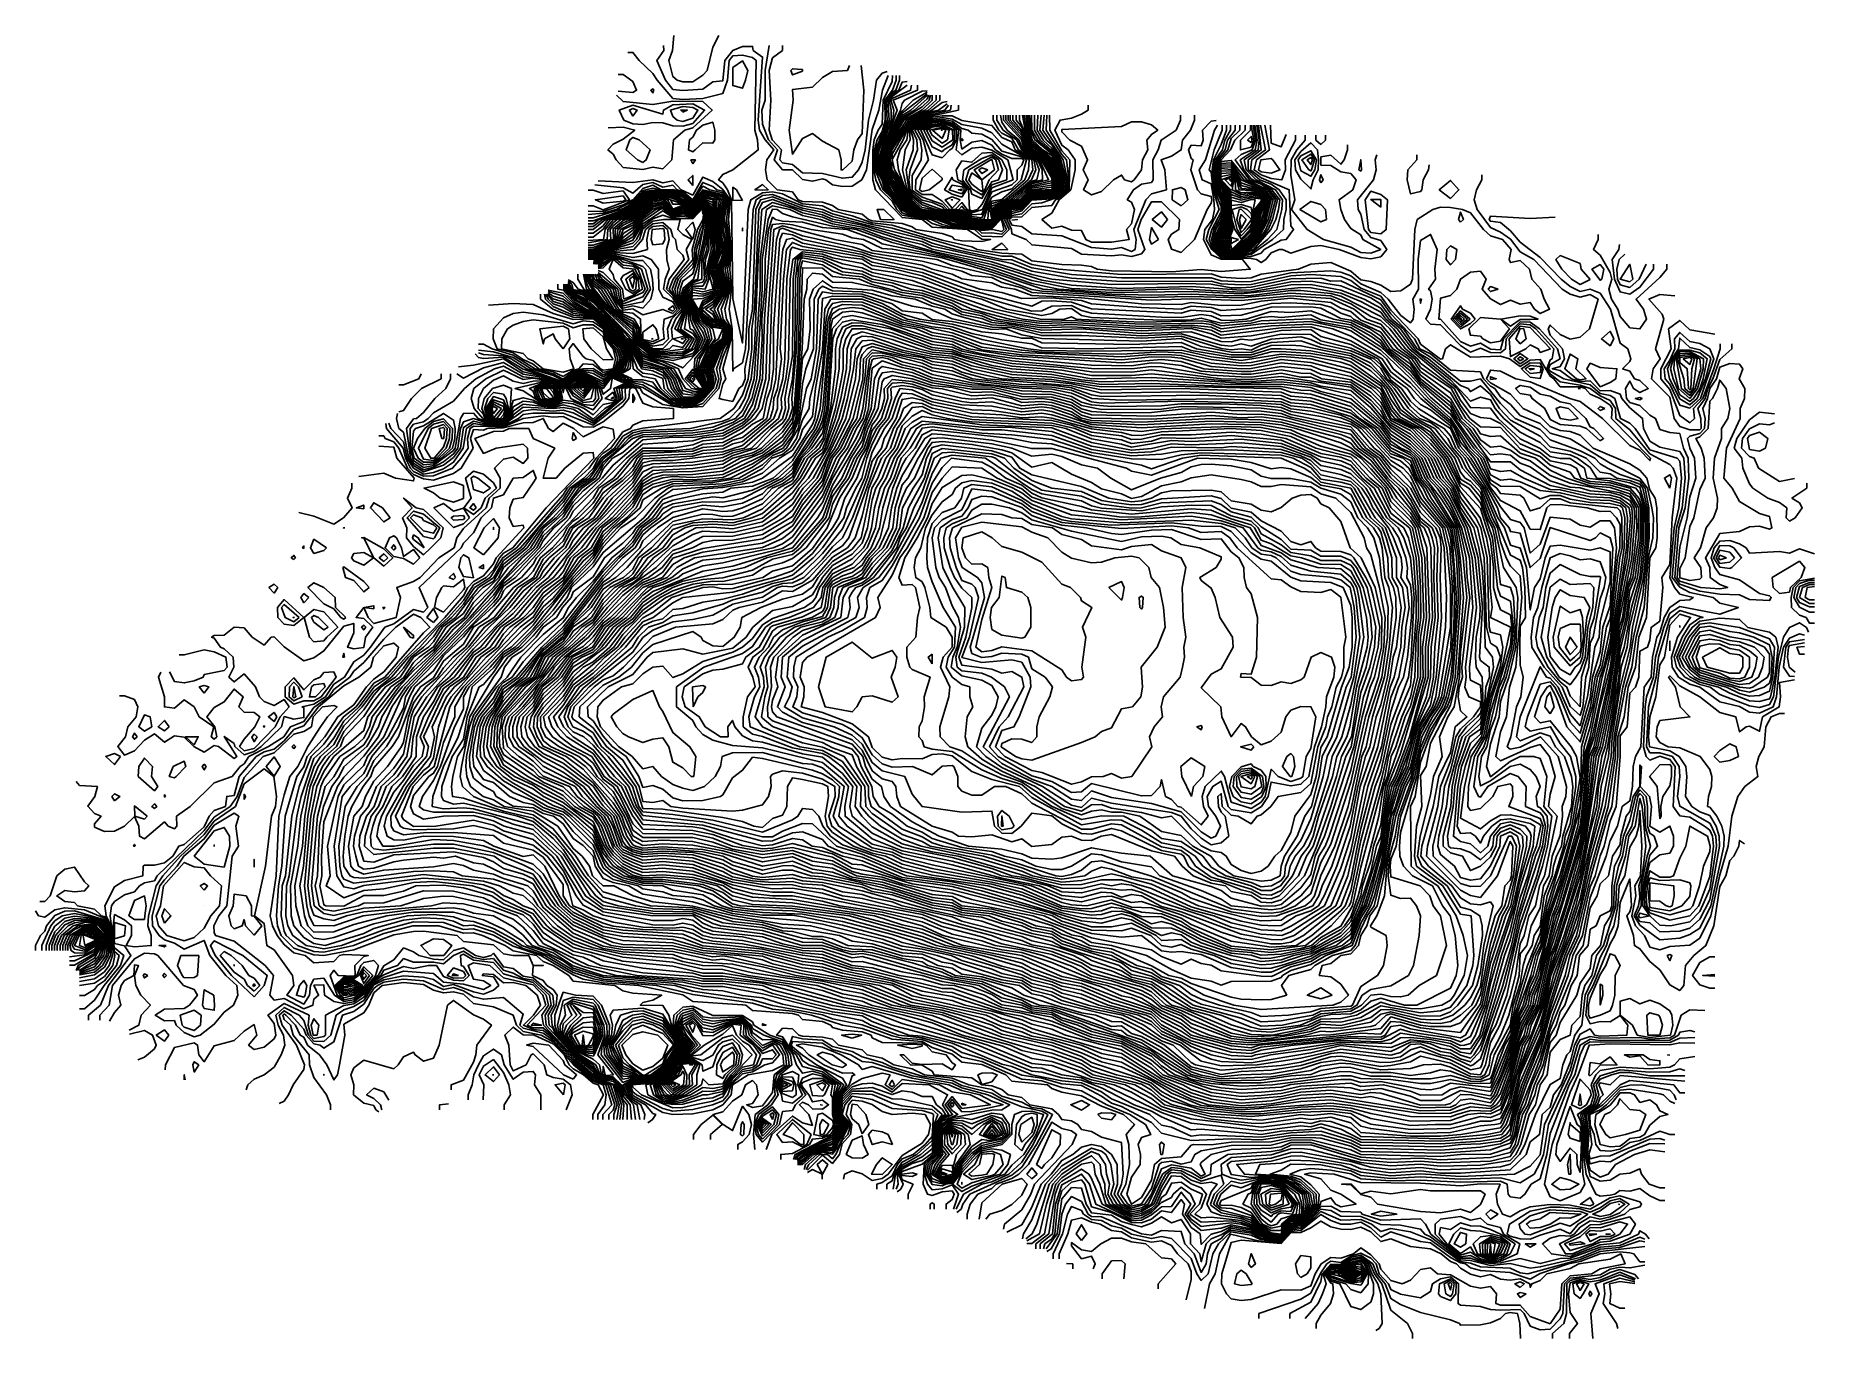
# Model space of a CAD drawing. Extents: x 2324165 to 2328366, y 427900 to 430978.
import ezdxf

# ---------------------------------------------------------------- set-up
doc = ezdxf.new("R2010")
doc.units = 0
doc.layers.add('contours', color=2, linetype='Continuous')

msp = doc.modelspace()

# ---------------------------------------------------------------- linework, layer by layer
at = {"layer": 'contours'}
for points in [[(2325647.7628, 430954.3595), (2325648.2254, 430942.6138), (2325631.9519, 430919.1226), (2325652.287, 430872.1397), (2325669.8157, 430850.4357), (2325693.3598, 430848.1297), (2325740.448, 430851.6221), (2325763.9923, 430868.5569), (2325787.5364, 430870.6343), (2325792.2342, 430919.1208), (2325811.0813, 430942.4845), (2325834.6255, 430952.2592), (2325858.1696, 430952.1583), (2325859.1739, 430942.6114), (2325881.7134, 430927.2222), (2325871.4318, 430778.1716), (2325874.4369, 430754.6802), (2325887.4403, 430731.1887), (2325908.0885, 430707.6971), (2325891.5766, 430684.2059), (2325888.3295, 430660.7146), (2325892.5105, 430637.2232), (2325916.0093, 430613.7315), (2325952.342, 430608.7353), (2325965.3839, 430590.2396), (2325975.8858, 430585.6437), (2326022.974, 430584.0035), (2326046.518, 430576.2498), (2326060.1855, 430566.7471), (2326117.15, 430555.7186), (2326131.471, 430543.2549), (2326140.6939, 430540.2501), (2326211.3261, 430533.7247), (2326234.8701, 430526.2949), (2326243.3393, 430519.7622), (2326305.5022, 430510.2076), (2326329.0462, 430502.1059), (2326334.6766, 430496.2698), (2326352.5902, 430492.7924), (2326399.6783, 430491.5802), (2326420.2225, 430496.2688), (2326399.6784, 430497.1681), (2326365.4414, 430519.7608), (2326281.9583, 430525.5785), (2326258.4181, 430543.2534), (2326211.3263, 430547.9415), (2326148.4837, 430613.7288), (2326141.9989, 430637.2202), (2326142.0685, 430707.6943), (2326145.3994, 430731.1857), (2326154.2963, 430754.6769), (2326164.2407, 430768.6006), (2326166.6902, 430825.1509), (2326187.7859, 430869.6757), (2326188.6323, 430883.8791)], [(2325672.3314, 430977.8506), (2325669.1255, 430942.6136), (2325660.2957, 430919.1223), (2325669.8161, 430880.9822), (2325680.1453, 430872.1393), (2325693.36, 430868.619), (2325716.9041, 430868.5683), (2325740.4484, 430883.9621), (2325751.1119, 430895.6299), (2325763.9932, 430950.7086), (2325778.2342, 430977.8494)], [(2325897.1923, 430954.3566), (2325887.9381, 430895.6283), (2325887.8772, 430825.1542), (2325879.7235, 430801.6629), (2325881.7116, 430768.3859), (2325896.0593, 430731.1886), (2325917.2913, 430707.697), (2325908.8698, 430684.2057), (2325928.7985, 430660.918), (2325952.3426, 430660.7498), (2325975.8864, 430638.1831), (2325999.4304, 430633.7681), (2326022.9746, 430639.3725), (2326031.4302, 430637.2215), (2326046.5185, 430625.5868), (2326070.0626, 430621.3641), (2326093.6067, 430621.831), (2326116.1335, 430637.2205), (2326127.3907, 430660.7118), (2326140.6964, 430756.3588), (2326156.1463, 430801.6597), (2326164.7269, 430848.6423), (2326178.6306, 430883.8792)], [(2325928.5345, 430954.3562), (2325928.5344, 430942.6105), (2325905.2575, 430925.0927), (2325897.1662, 430895.6282), (2325901.5518, 430825.154), (2325897.4564, 430754.6799), (2325904.6783, 430731.1885), (2325926.4941, 430707.6969), (2325922.5416, 430684.2055), (2325928.7987, 430676.8938), (2325952.3427, 430673.4092), (2325975.8866, 430653.5971), (2326022.9748, 430651.9366), (2326070.0628, 430640.9779), (2326093.6069, 430643.3815), (2326108.2126, 430660.712), (2326117.1514, 430678.9207), (2326124.1685, 430707.6946), (2326131.8529, 430778.1686), (2326143.887, 430825.1512), (2326151.0398, 430872.1338), (2326164.2421, 430889.0981), (2326176.0142, 430893.0581)], [(2325563.8683, 430937.9847), (2325575.6404, 430937.9845), (2325589.9348, 430919.1231), (2325622.728, 430888.4081), (2325632.5235, 430872.1399), (2325669.8155, 430829.5505), (2325693.3595, 430827.124), (2325740.4477, 430828.9744), (2325787.536, 430840.8638), (2325799.2212, 430872.1379), (2325802.4266, 430919.1206), (2325811.0812, 430929.8492), (2325834.6253, 430931.7762), (2325858.1693, 430926.2692), (2325866.2085, 430919.1199), (2325863.5687, 430754.6803), (2325870.002, 430731.1889), (2325871.2803, 430707.6975), (2325811.1186, 430660.7155), (2325787.5338, 430649.3017), (2325777.9102, 430637.2245), (2325787.5336, 430630.0829), (2325798.7564, 430613.7329), (2325808.2347, 430590.2414), (2325811.0745, 430355.8528), (2325834.6173, 430251.3974), (2325847.3755, 430566.7496), (2325853.9563, 430590.2409), (2325881.7097, 430606.3274), (2325905.2538, 430608.5082), (2325928.7978, 430603.9619), (2325975.8857, 430580.6134), (2326022.9739, 430575.6119), (2326046.5178, 430563.5258), (2326093.6059, 430552.2331), (2326140.6939, 430535.7495), (2326187.782, 430529.855), (2326305.502, 430494.8752), (2326376.1341, 430479.1597), (2326388.3046, 430472.7778), (2326446.7662, 430464.2299), (2326493.8544, 430461.6103), (2326517.3983, 430446.0074), (2326588.0304, 430436.7993), (2326635.1186, 430435.5691), (2326658.6626, 430432.1527), (2326671.715, 430425.7917), (2326705.7507, 430422.2608), (2326847.0152, 430420.0225), (2326917.6476, 430425.1448), (2326964.7357, 430420.4901), (2327033.3154, 430425.7875), (2327015.1788, 430449.2791), (2326964.736, 430449.3548), (2326941.1921, 430459.8813), (2326922.6976, 430496.2629), (2326925.8418, 430519.7542), (2326943.8678, 430543.2454), (2326948.5476, 430566.7367), (2326947.6899, 430590.2281), (2326941.194, 430627.3107), (2326919.4644, 430637.2111), (2326912.8455, 430660.7026), (2326927.877, 430684.1938), (2326948.888, 430754.6677), (2326955.6537, 430766.4133)], [(2325841.2045, 430872.1375), (2325834.6244, 430853.5747), (2325811.0804, 430859.5624), (2325811.0809, 430902.1428), (2325834.6251, 430917.9572), (2325847.2153, 430895.6288), (2325841.2045, 430872.1375)], [(2325540.3236, 430885.8212), (2325552.0957, 430885.8211), (2325575.6396, 430869.2066), (2325584.3293, 430848.6491), (2325575.6393, 430843.6887), (2325540.3232, 430846.4552)], [(2326087.3404, 430907.3716), (2326082.1796, 430895.626), (2326046.5217, 430892.8163), (2326022.9774, 430879.1681), (2325999.433, 430856.047), (2325952.3448, 430850.0815), (2325954.2312, 430825.1534), (2325944.5541, 430754.6794), (2325952.343, 430697.5206), (2325975.8875, 430734.8011), (2325999.4318, 430746.3646), (2326022.9756, 430728.5409), (2326061.8103, 430707.6953), (2326067.2528, 430684.2039), (2326067.0391, 430660.7125), (2326071.2062, 430660.7124), (2326093.6074, 430681.5087), (2326097.134, 430707.6949), (2326106.0508, 430731.1861), (2326117.1522, 430746.6609), (2326120.9034, 430848.6428), (2326114.6637, 430907.3713)], [(2325975.8894, 430893.4428), (2325975.8894, 430897.4497), (2325952.3454, 430899.281), (2325948.7337, 430895.6276), (2325952.3452, 430884.913), (2325975.8894, 430893.4428)], [(2326546.3507, 430789.9094), (2326543.5082, 430754.6724), (2326591.2558, 430684.1977), (2326601.8465, 430637.2149), (2326599.282, 430613.7235), (2326588.0324, 430602.548), (2326564.4882, 430592.1562), (2326517.3999, 430588.9953), (2326493.8555, 430563.5546), (2326470.3114, 430557.8625), (2326452.8741, 430543.2511), (2326463.6174, 430519.7596), (2326446.7666, 430502.1921), (2326399.6785, 430504.0264), (2326381.9304, 430519.7606), (2326305.5024, 430527.0612), (2326281.9584, 430533.6598), (2326269.1814, 430543.2533), (2326211.3263, 430553.7325), (2326198.4454, 430566.7455), (2326187.7826, 430586.5055), (2326160.1438, 430613.7287), (2326149.0906, 430637.2202), (2326144.6466, 430660.7116), (2326145.8032, 430707.6943), (2326151.9673, 430731.1856), (2326164.2405, 430751.5507), (2326171.2542, 430778.1681), (2326170.2521, 430825.1509), (2326188.7232, 430848.642), (2326196.9133, 430872.1333), (2326196.9135, 430883.879)], [(2326539.6521, 430789.9095), (2326536.561, 430754.6725), (2326552.176, 430731.1809), (2326564.4896, 430719.6582), (2326586.31, 430684.1978), (2326598.4366, 430637.2149), (2326595.879, 430613.7236), (2326588.0324, 430605.9286), (2326564.4882, 430594.146), (2326517.4, 430591.926), (2326493.8556, 430567.7485), (2326470.3114, 430562.528), (2326447.3064, 430543.2512), (2326457.4826, 430519.7597), (2326446.7667, 430508.588), (2326423.2227, 430512.1918), (2326399.6786, 430510.8847), (2326389.6667, 430519.7605), (2326329.0465, 430526.3745), (2326305.5024, 430531.7877), (2326279.9446, 430543.2531), (2326234.8704, 430550.3191), (2326211.3264, 430559.5236), (2326187.7827, 430592.6839), (2326166.6915, 430613.7286), (2326147.6366, 430660.7115), (2326149.538, 430707.6943), (2326175.9611, 430778.1681), (2326173.8141, 430825.1508), (2326187.7856, 430843.4044), (2326196.1956, 430848.6419), (2326205.1945, 430872.1332), (2326205.1946, 430883.8789)], [(2326531.6483, 430789.9096), (2326530.1909, 430754.6726), (2326544.0026, 430731.181), (2326564.4896, 430712.01), (2326583.4299, 430684.1978), (2326595.0267, 430637.2149), (2326592.4761, 430613.7236), (2326588.0324, 430609.3092), (2326564.4882, 430596.1358), (2326517.4, 430593.9034), (2326493.8556, 430569.5941), (2326470.0244, 430566.7423), (2326445.5781, 430543.2512), (2326451.3478, 430519.7598), (2326446.7668, 430514.9839), (2326424.9329, 430519.7601), (2326399.6786, 430517.743), (2326329.0465, 430529.1439), (2326290.5079, 430543.253), (2326234.8704, 430552.8841), (2326211.3265, 430565.3146), (2326170.4718, 430613.7285), (2326164.2391, 430635.4285), (2326150.6267, 430660.7115), (2326149.1878, 430684.2029), (2326153.2727, 430707.6942), (2326180.6679, 430778.168), (2326177.376, 430825.1508), (2326187.7856, 430838.7507), (2326203.668, 430848.6418), (2326211.33, 430867.3946), (2326223.1021, 430869.6843)], [(2325516.778, 430759.5671), (2325552.0942, 430761.4892), (2325580.0252, 430754.6837), (2325552.0939, 430733.3709), (2325528.5496, 430721.0668), (2325516.6623, 430707.7017), (2325528.5494, 430698.0196), (2325535.5957, 430684.2101), (2325552.0931, 430666.3516), (2325599.1812, 430661.4014), (2325622.7254, 430667.049), (2325646.2694, 430663.4569), (2325667.1744, 430684.2085), (2325671.232, 430731.1912), (2325698.3346, 430754.6823), (2325716.9028, 430759.725), (2325762.868, 430801.6643), (2325740.4476, 430822.2469), (2325669.8154, 430823.1949), (2325622.7271, 430814.6925), (2325552.0949, 430821.8365), (2325536.8174, 430836.904)], [(2325625.0046, 430848.6486), (2325622.7274, 430842.3492), (2325617.4672, 430848.6487), (2325622.7275, 430851.7864), (2325625.0046, 430848.6486)], [(2326523.6444, 430789.9097), (2326523.8207, 430754.6726), (2326537.0834, 430731.1811), (2326564.4895, 430705.9892), (2326580.5498, 430684.1979), (2326591.6169, 430637.215), (2326588.0325, 430612.6899), (2326564.4882, 430598.1256), (2326517.4, 430595.8808), (2326493.8556, 430571.4398), (2326467.0554, 430566.7423), (2326423.2228, 430521.2195), (2326399.6787, 430520.6242), (2326352.5906, 430527.3763), (2326329.0465, 430531.9132), (2326301.0252, 430543.2529), (2326258.4145, 430548.176), (2326234.8704, 430555.4491), (2326211.3265, 430569.0564), (2326174.2522, 430613.7285), (2326166.668, 430637.22), (2326153.6167, 430660.7115), (2326151.8004, 430684.2029), (2326157.0074, 430707.6942), (2326185.3748, 430778.168), (2326185.5972, 430801.6593), (2326180.9379, 430825.1507), (2326187.7855, 430834.097), (2326223.2618, 430860.3873)], [(2326516.4739, 430789.9098), (2326517.4506, 430754.6727), (2326530.9136, 430731.1812), (2326564.4894, 430702.0815), (2326577.6698, 430684.1979), (2326588.207, 430637.215), (2326585.8629, 430613.7237), (2326564.4882, 430600.1154), (2326517.4, 430597.8581), (2326493.8557, 430573.2854), (2326464.0864, 430566.7424), (2326423.2228, 430522.5983), (2326376.1346, 430525.0688), (2326329.0466, 430534.6826), (2326305.5026, 430544.016), (2326258.4145, 430549.4065), (2326234.8705, 430558.0141), (2326211.3265, 430572.1258), (2326178.0325, 430613.7284), (2326156.6068, 430660.7114), (2326154.413, 430684.2028), (2326177.1078, 430754.6767), (2326189.2672, 430778.1679), (2326191.8276, 430801.6592), (2326184.4999, 430825.1507), (2326187.7855, 430829.4433), (2326231.1212, 430848.6415), (2326233.0627, 430860.3872)], [(2326512.2561, 430789.9098), (2326514.3409, 430754.6727), (2326524.7438, 430731.1812), (2326564.4894, 430698.1738), (2326574.7897, 430684.1979), (2326586.0805, 430637.215), (2326582.7376, 430613.7237), (2326564.4883, 430602.1051), (2326517.4001, 430599.8355), (2326493.8557, 430575.131), (2326461.1174, 430566.7424), (2326423.2228, 430523.977), (2326376.1347, 430526.1865), (2326315.6052, 430543.2527), (2326258.4145, 430550.637), (2326223.8953, 430566.7452), (2326211.3266, 430575.1951), (2326199.2443, 430590.2368), (2326181.8128, 430613.7284), (2326159.5968, 430660.7114), (2326157.0256, 430684.2028), (2326199.4895, 430801.6592), (2326190.0227, 430825.1506), (2326247.4138, 430848.6413), (2326247.414, 430860.387)], [(2326508.0383, 430789.9099), (2326511.2564, 430754.6728), (2326518.574, 430731.1813), (2326543.3561, 430707.6897), (2326564.4893, 430694.2661), (2326571.9096, 430684.198), (2326584.0231, 430637.2151), (2326579.6123, 430613.7238), (2326564.4883, 430604.0949), (2326517.4001, 430601.8129), (2326493.8557, 430576.9766), (2326470.3116, 430572.8934), (2326458.1484, 430566.7424), (2326423.2228, 430525.3558), (2326376.1347, 430527.3042), (2326322.0225, 430543.2527), (2326258.4145, 430551.8676), (2326211.3266, 430578.2645), (2326201.7098, 430590.2368), (2326185.5931, 430613.7284), (2326162.5869, 430660.7114), (2326159.6382, 430684.2028), (2326173.9504, 430731.1853), (2326207.1514, 430801.6591), (2326211.3294, 430817.5465), (2326217.0979, 430825.1503), (2326258.4179, 430846.5049), (2326270.19, 430847.5683)], [(2326503.8205, 430789.9099), (2326508.1718, 430754.6728), (2326517.4015, 430726.9249), (2326569.0296, 430684.198), (2326581.9657, 430637.2151), (2326576.4871, 430613.7238), (2326564.4883, 430606.0847), (2326517.4001, 430603.7903), (2326493.8557, 430578.8222), (2326470.3116, 430574.3949), (2326455.1794, 430566.7425), (2326423.2228, 430526.7346), (2326376.1347, 430528.4219), (2326328.4399, 430543.2526), (2326258.4145, 430553.0981), (2326211.3267, 430581.3339), (2326204.1754, 430590.2368), (2326165.2126, 430660.7113), (2326162.2508, 430684.2027), (2326186.1125, 430754.6766), (2326211.3292, 430799.3945), (2326237.1321, 430825.1501), (2326270.19, 430843.7996)], [(2326499.6027, 430789.91), (2326505.0873, 430754.6728), (2326517.4015, 430721.6698), (2326566.1495, 430684.198), (2326579.9083, 430637.2151), (2326573.3618, 430613.7238), (2326564.4883, 430608.0745), (2326517.4001, 430605.7676), (2326493.8557, 430580.6678), (2326470.3116, 430575.8964), (2326452.2104, 430566.7425), (2326437.6785, 430543.2513), (2326423.2229, 430528.1133), (2326376.1347, 430529.5396), (2326329.0467, 430544.4526), (2326258.4145, 430554.3286), (2326236.1839, 430566.745), (2326206.6409, 430590.2367), (2326167.3881, 430660.7113), (2326164.784, 430684.2027), (2326178.6511, 430731.1853), (2326211.3291, 430794.4146), (2326270.1899, 430840.0308)], [(2326495.3849, 430789.91), (2326502.0028, 430754.6729), (2326517.4014, 430716.4147), (2326564.4892, 430681.6096), (2326577.8509, 430637.2151), (2326570.2365, 430613.7239), (2326564.4884, 430610.0643), (2326517.4002, 430607.745), (2326493.8558, 430582.5134), (2326470.3116, 430577.3979), (2326449.2414, 430566.7425), (2326436.3619, 430543.2513), (2326423.2229, 430529.4921), (2326376.1347, 430530.6573), (2326329.0467, 430545.7779), (2326258.4145, 430555.5591), (2326238.3872, 430566.745), (2326209.1065, 430590.2367), (2326169.5636, 430660.7113), (2326167.0641, 430684.2027), (2326172.7239, 430707.694), (2326204.4561, 430778.1677), (2326211.3291, 430789.4346), (2326231.7894, 430801.6588), (2326270.8274, 430836.8954)], [(2326488.7954, 430789.9101), (2326488.7953, 430778.1644), (2326517.4014, 430711.1596), (2326559.0397, 430684.1981), (2326564.4891, 430675.4982), (2326575.7935, 430637.2152), (2326567.1112, 430613.7239), (2326517.4002, 430609.7224), (2326493.8558, 430584.3591), (2326470.3116, 430578.8994), (2326446.2637, 430566.7426), (2326435.0453, 430543.2513), (2326423.2229, 430530.8709), (2326376.1347, 430531.775), (2326329.0467, 430547.1032), (2326258.4146, 430556.7897), (2326211.3268, 430590.5851), (2326171.7391, 430660.7113), (2326169.3442, 430684.2027), (2326183.3518, 430731.1852), (2326211.329, 430784.4547), (2326240.2957, 430801.6587), (2326270.1898, 430828.0913), (2326274.621, 430836.8953)], [(2326480.8603, 430789.9102), (2326480.8602, 430778.1645), (2326493.8579, 430761.2772), (2326516.3321, 430707.69), (2326555.2115, 430684.1981), (2326564.4891, 430669.3867), (2326573.7361, 430637.2152), (2326564.4884, 430614.5352), (2326517.4002, 430611.6998), (2326493.8558, 430586.2047), (2326470.3116, 430580.4009), (2326443.2424, 430566.7426), (2326433.7288, 430543.2513), (2326423.2229, 430532.2496), (2326376.1347, 430532.8927), (2326329.0467, 430548.4286), (2326258.4146, 430558.0202), (2326242.7936, 430566.745), (2326211.3268, 430594.0878), (2326173.9146, 430660.7112), (2326171.6242, 430684.2026), (2326185.7022, 430731.1852), (2326211.329, 430779.4747), (2326258.4175, 430809.6244), (2326274.8362, 430825.1496), (2326278.4146, 430836.8953)], [(2326472.9252, 430789.9103), (2326472.9251, 430778.1646), (2326493.8578, 430752.6616), (2326513.1851, 430707.69), (2326551.3833, 430684.1982), (2326564.489, 430663.2753), (2326571.6786, 430637.2152), (2326564.4885, 430619.5812), (2326517.4002, 430613.6772), (2326493.8558, 430588.0503), (2326446.7675, 430571.3173), (2326440.2211, 430566.7426), (2326432.4122, 430543.2514), (2326423.2229, 430533.6284), (2326376.1347, 430534.0104), (2326329.0467, 430549.7539), (2326258.4146, 430559.2507), (2326244.9968, 430566.7449), (2326211.3268, 430597.5906), (2326176.0901, 430660.7112), (2326173.9043, 430684.2026), (2326187.7843, 430730.5657), (2326215.5701, 430778.1676), (2326258.4174, 430802.4185), (2326282.5409, 430825.1496), (2326282.541, 430836.8952)], [(2326466.6817, 430789.9103), (2326466.6816, 430778.1647), (2326493.8577, 430747.0653), (2326510.0381, 430707.69), (2326547.5552, 430684.1982), (2326564.4889, 430656.2772), (2326569.6212, 430637.2152), (2326564.4885, 430624.6272), (2326517.4003, 430617.047), (2326493.8559, 430589.8959), (2326446.7675, 430573.4287), (2326437.1998, 430566.7427), (2326431.0956, 430543.2514), (2326423.2229, 430535.0072), (2326376.1348, 430535.1281), (2326352.5908, 430545.6467), (2326329.0468, 430551.0792), (2326258.4146, 430560.4813), (2326219.7882, 430590.2366), (2326202.8581, 430613.7282), (2326194.5455, 430637.2196), (2326178.2657, 430660.7112), (2326176.1843, 430684.2026), (2326187.7842, 430725.1371), (2326221.3204, 430778.1675), (2326265.5643, 430801.6584), (2326291.4606, 430825.1495), (2326291.4608, 430836.8951)], [(2326461.2678, 430789.9104), (2326461.2677, 430778.1647), (2326493.8576, 430741.469), (2326506.8911, 430707.6901), (2326543.727, 430684.1983), (2326564.4888, 430648.6362), (2326567.5638, 430637.2153), (2326564.4886, 430629.6732), (2326517.4003, 430620.4509), (2326489.4492, 430590.2334), (2326446.7675, 430575.54), (2326434.1785, 430566.7427), (2326429.779, 430543.2514), (2326423.223, 430536.3859), (2326376.1348, 430536.2458), (2326352.5908, 430547.9654), (2326305.5027, 430557.3043), (2326258.4146, 430561.7118), (2326222.5181, 430590.2366), (2326205.2059, 430613.7281), (2326197.2616, 430637.2196), (2326180.4412, 430660.7112), (2326178.4644, 430684.2026), (2326187.7842, 430719.7085), (2326227.0708, 430778.1675), (2326273.5538, 430801.6583), (2326300.3803, 430825.1493), (2326300.3805, 430836.895)], [(2325716.9029, 430769.9132), (2325744.8993, 430801.6645), (2325716.9035, 430816.2821), (2325669.8153, 430814.0133), (2325647.5665, 430801.6656), (2325646.2709, 430792.4413), (2325575.6389, 430813.6927), (2325543.3002, 430801.6668), (2325554.3093, 430778.1753), (2325575.6384, 430769.3315), (2325599.1825, 430767.6096), (2325622.7266, 430772.4983), (2325646.2707, 430771.9944), (2325669.8147, 430764.3739), (2325693.3588, 430764.1575), (2325716.9029, 430769.9132)], [(2325575.6386, 430787.3071), (2325585.3556, 430801.6663), (2325575.6388, 430805.5929), (2325567.3904, 430801.6665), (2325575.6386, 430787.3071)], [(2325693.3589, 430775.0816), (2325716.9031, 430782.6941), (2325728.9942, 430801.6647), (2325716.9034, 430808.1348), (2325693.3593, 430810.0752), (2325664.1099, 430801.6654), (2325669.815, 430786.9678), (2325679.7416, 430778.1739), (2325693.3589, 430775.0816)], [(2325693.3592, 430797.2151), (2325703.9232, 430801.665), (2325688.5642, 430801.6651), (2325693.3592, 430797.2151)], [(2326455.854, 430789.9105), (2326455.8538, 430778.1648), (2326493.8576, 430735.8726), (2326503.7441, 430707.6901), (2326539.7275, 430684.1983), (2326564.4887, 430640.9952), (2326564.4886, 430634.7191), (2326517.4003, 430623.8549), (2326484.0564, 430590.2335), (2326446.7675, 430577.6514), (2326431.1572, 430566.7427), (2326428.4624, 430543.2514), (2326423.223, 430537.7647), (2326376.1348, 430537.3635), (2326352.5908, 430550.284), (2326258.4146, 430562.9423), (2326225.2481, 430590.2365), (2326211.327, 430608.0989), (2326199.9776, 430637.2196), (2326182.6167, 430660.7111), (2326180.7444, 430684.2025), (2326185.251, 430707.6938), (2326213.8953, 430754.6762), (2326232.8212, 430778.1674), (2326281.5433, 430801.6582), (2326305.5058, 430819.9222), (2326317.2779, 430822.4878)], [(2326450.4401, 430789.9105), (2326450.4399, 430778.1649), (2326492.8956, 430731.1816), (2326500.597, 430707.6902), (2326535.2724, 430684.1984), (2326557.2684, 430637.2154), (2326517.4004, 430627.2588), (2326478.6637, 430590.2336), (2326446.7676, 430579.7628), (2326428.1359, 430566.7428), (2326427.1458, 430543.2514), (2326423.223, 430539.1434), (2326376.1348, 430538.4812), (2326352.5909, 430552.6027), (2326253.8098, 430566.7448), (2326227.978, 430590.2365), (2326211.327, 430611.6016), (2326202.6937, 430637.2195), (2326184.7922, 430660.7111), (2326183.0245, 430684.2025), (2326187.7841, 430708.8513), (2326216.844, 430754.6762), (2326234.873, 430775.9313), (2326281.9615, 430798.4501), (2326297.5209, 430801.658), (2326317.2778, 430816.2312)], [(2326443.8675, 430789.9106), (2326446.7698, 430773.6175), (2326459.2685, 430754.6734), (2326486.9496, 430731.1817), (2326497.45, 430707.6902), (2326530.8174, 430684.1984), (2326541.9439, 430660.7069), (2326542.9797, 430637.2156), (2326517.4004, 430630.6628), (2326473.2709, 430590.2336), (2326446.7676, 430581.8741), (2326425.1147, 430566.7428), (2326425.8292, 430543.2514), (2326423.223, 430540.5222), (2326376.1348, 430539.5989), (2326352.5909, 430554.9213), (2326256.013, 430566.7448), (2326230.708, 430590.2365), (2326212.7275, 430613.728), (2326205.4097, 430637.2195), (2326186.9677, 430660.7111), (2326187.7839, 430697.8318), (2326219.7928, 430754.6762), (2326234.873, 430772.4548), (2326281.9614, 430795.0648), (2326312.1925, 430801.6578), (2326320.7783, 430813.4034)], [(2326434.8562, 430789.9107), (2326434.8561, 430778.165), (2326449.9537, 430754.6735), (2326481.0036, 430731.1818), (2326494.303, 430707.6902), (2326526.3623, 430684.1985), (2326534.9204, 430660.707), (2326529.6187, 430637.2157), (2326517.4005, 430634.0667), (2326467.1966, 430590.2337), (2326446.7676, 430583.9855), (2326423.2233, 430568.975), (2326423.223, 430541.901), (2326376.1348, 430540.7166), (2326352.5909, 430557.24), (2326258.4147, 430566.6339), (2326233.4379, 430590.2364), (2326216.2915, 430613.728), (2326208.1258, 430637.2195), (2326193.6189, 430660.711), (2326187.7838, 430685.2972), (2326213.8819, 430731.1849), (2326222.7416, 430754.6761), (2326234.8729, 430768.9783), (2326281.9614, 430791.6795), (2326325.21, 430801.6577), (2326327.1658, 430813.4033)], [(2326425.8449, 430789.9108), (2326425.8448, 430778.1651), (2326439.9142, 430754.6736), (2326446.7695, 430747.6316), (2326470.3135, 430735.8869), (2326486.4439, 430707.6903), (2326521.9073, 430684.1985), (2326527.3619, 430660.7071), (2326516.8043, 430637.2159), (2326460.2936, 430590.2338), (2326423.2234, 430574.9433), (2326418.388, 430566.7429), (2326423.0308, 430543.2515), (2326376.1348, 430541.8343), (2326352.5909, 430559.5586), (2326329.0469, 430559.0312), (2326258.4147, 430571.9601), (2326234.8709, 430592.6171), (2326219.8556, 430613.728), (2326211.3273, 430635.5866), (2326202.9551, 430660.7109), (2326199.8449, 430684.2023), (2326206.7725, 430707.6936), (2326222.0632, 430731.1848), (2326225.6904, 430754.6761), (2326234.8729, 430765.5018), (2326281.9614, 430788.2942), (2326344.3371, 430801.6575), (2326344.3372, 430813.4031)], [(2326413.6535, 430543.2516), (2326376.1348, 430542.952), (2326352.591, 430561.8772), (2326329.0469, 430560.3565), (2326290.9013, 430566.7444), (2326258.4148, 430577.6916), (2326234.8709, 430597.6279), (2326223.4196, 430613.7279), (2326212.2373, 430660.7108), (2326218.5328, 430707.6935), (2326230.2444, 430731.1847), (2326228.6392, 430754.6761), (2326234.8729, 430762.0253), (2326281.9613, 430784.9089), (2326305.5054, 430788.3146), (2326329.0495, 430788.2686), (2326352.5935, 430777.0762), (2326423.2256, 430765.4602), (2326446.7694, 430736.9323), (2326470.3134, 430726.7435), (2326477.8071, 430707.6904), (2326517.4522, 430684.1986), (2326519.8034, 430660.7072), (2326508.8408, 430637.216), (2326453.3906, 430590.2339), (2326423.2235, 430580.9117), (2326414.8688, 430566.7429), (2326413.6535, 430543.2516)], [(2326404.2762, 430543.2517), (2326376.1349, 430546.3171), (2326352.591, 430564.1959), (2326329.0469, 430561.6819), (2326304.1288, 430566.7442), (2326258.4149, 430583.4231), (2326234.871, 430602.6387), (2326226.9837, 430613.7279), (2326221.0503, 430660.7107), (2326237.4056, 430707.6932), (2326238.2476, 430731.1846), (2326231.5879, 430754.676), (2326234.8728, 430758.5487), (2326281.9613, 430781.5237), (2326305.5054, 430784.5171), (2326329.0494, 430780.4159), (2326352.5934, 430767.8657), (2326399.6815, 430759.0888), (2326423.2254, 430748.3765), (2326446.7692, 430720.9619), (2326511.1469, 430684.1987), (2326509.4682, 430660.7073), (2326500.8774, 430637.216), (2326446.7677, 430590.9617), (2326423.2235, 430586.8801), (2326411.3497, 430566.743), (2326404.2762, 430543.2517)], [(2326552.7976, 430789.9093), (2326551.7301, 430754.6723), (2326588.0335, 430696.5455), (2326599.2794, 430684.1976), (2326605.2564, 430637.2148), (2326602.685, 430613.7235), (2326588.0323, 430599.1673), (2326540.944, 430583.0967), (2326517.3998, 430580.3916), (2326493.8555, 430556.5438), (2326470.3113, 430553.197), (2326458.4418, 430543.2511), (2326469.7521, 430519.7596), (2326470.3108, 430509.8077), (2326503.8218, 430496.2678), (2326517.3987, 430483.8729), (2326611.575, 430475.1506), (2326635.1189, 430461.2253), (2326705.7511, 430457.3761), (2326729.2952, 430459.5857), (2326752.8393, 430455.698), (2326776.3835, 430462.1661), (2326784.6749, 430472.7731), (2326768.128, 430519.7561), (2326775.7078, 430543.2474), (2326799.929, 430584.8115), (2326823.4731, 430585.2982), (2326866.5934, 430543.2463), (2326864.9716, 430519.7549), (2326847.0163, 430508.7249), (2326839.1744, 430496.2639), (2326847.0159, 430473.3364), (2326870.5599, 430465.8301), (2326901.3687, 430496.2631), (2326931.4391, 430566.7369), (2326941.1935, 430581.6319), (2326942.2629, 430590.2281), (2326941.1937, 430597.7687), (2326917.6497, 430604.1563), (2326908.3749, 430613.7199), (2326893.0751, 430660.7028), (2326898.6007, 430684.1941), (2326894.1065, 430687.7896), (2326887.343, 430707.6856), (2326894.1069, 430719.0574), (2326917.651, 430717.5248), (2326921.8486, 430731.1766), (2326920.7024, 430754.668), (2326941.1958, 430775.6487), (2326952.9678, 430777.119)], [(2326559.2445, 430789.9093), (2326559.952, 430754.6722), (2326588.0336, 430705.3551), (2326607.3029, 430684.1975), (2326606.0879, 430613.7234), (2326588.0323, 430595.7867), (2326573.578, 430590.2325), (2326564.488, 430576.3077), (2326517.3997, 430571.788), (2326493.8554, 430549.5331), (2326470.3113, 430548.5315), (2326464.0095, 430543.251), (2326470.3111, 430530.2222), (2326493.8551, 430526.6091), (2326517.399, 430509.8153), (2326588.0312, 430504.6363), (2326658.6632, 430477.4493), (2326705.7513, 430473.237), (2326729.2954, 430477.2055), (2326752.8394, 430468.1178), (2326761.6906, 430472.7734), (2326764.1183, 430496.2647), (2326758.6665, 430519.7562), (2326786.5948, 430590.23), (2326799.9292, 430604.3156), (2326835.3036, 430613.7208), (2326831.6952, 430660.7035), (2326822.5609, 430684.195), (2326847.0184, 430693.1924), (2326870.441, 430707.6858), (2326873.7137, 430731.1772), (2326892.4317, 430754.6683), (2326901.8823, 430778.1596), (2326901.8825, 430789.9053)], [(2326650.2318, 430813.3996), (2326650.2317, 430801.6539), (2326635.1228, 430792.3483), (2326611.5786, 430782.4801), (2326584.2022, 430778.1633), (2326571.5646, 430754.6721), (2326588.0337, 430718.8294), (2326603.6612, 430707.689), (2326619.8962, 430684.1974), (2326619.5325, 430660.706), (2326609.4909, 430613.7234), (2326582.3755, 430590.2324), (2326564.4878, 430558.7094), (2326541.3521, 430543.2501), (2326564.4873, 430522.8149), (2326588.0315, 430527.5047), (2326611.5755, 430518.4072), (2326635.1195, 430517.1696), (2326644.7237, 430496.2661), (2326658.6633, 430489.7255), (2326705.7515, 430489.916), (2326747.609, 430496.2649), (2326741.3804, 430519.7564), (2326752.8402, 430533.4324), (2326759.8297, 430566.7389), (2326752.8408, 430584.2382), (2326742.8768, 430590.2305), (2326757.9991, 430613.7217), (2326776.3854, 430626.9339), (2326799.9295, 430631.146), (2326803.9598, 430637.2125), (2326803.2533, 430684.1952), (2326815.6725, 430707.6865), (2326822.9954, 430731.1778), (2326858.0956, 430754.6687), (2326868.9833, 430778.16), (2326868.9834, 430789.9056)], [(2325722.2291, 430707.6993), (2325716.9022, 430703.3922), (2325706.7557, 430707.6994), (2325709.1012, 430731.1908), (2325716.9026, 430737.6908), (2325725.472, 430754.682), (2325740.447, 430766.152), (2325763.9912, 430773.5517), (2325768.8132, 430754.6815), (2325768.5806, 430731.1901), (2325763.9906, 430723.6859), (2325740.4465, 430724.7436), (2325722.2291, 430707.6993)], [(2326407.8305, 430566.743), (2326399.679, 430547.489), (2326376.1349, 430550.5067), (2326352.591, 430566.5145), (2326329.0469, 430563.0072), (2326311.1812, 430566.7442), (2326305.5029, 430572.9831), (2326281.959, 430583.1796), (2326258.4149, 430589.1547), (2326234.8711, 430607.6495), (2326230.5477, 430613.7278), (2326227.3914, 430637.2192), (2326229.8633, 430660.7106), (2326247.6046, 430707.6931), (2326246.0191, 430731.1845), (2326234.8728, 430755.0722), (2326281.9612, 430778.1385), (2326305.5054, 430780.7195), (2326329.0494, 430775.3137), (2326352.5933, 430758.6552), (2326367.1937, 430754.6745), (2326376.1372, 430747.5834), (2326399.6813, 430744.9858), (2326423.2252, 430732.5446), (2326446.769, 430704.9028), (2326493.857, 430691.4793), (2326504.8201, 430684.1987), (2326492.7106, 430637.2161), (2326470.3121, 430615.8034), (2326446.7679, 430608.8959), (2326423.2236, 430595.7967), (2326407.8305, 430566.743)], [(2326404.3113, 430566.7431), (2326399.6791, 430555.8017), (2326376.135, 430554.6963), (2326358.2091, 430566.7436), (2326352.5911, 430574.6718), (2326344.7924, 430566.7438), (2326329.0469, 430564.3325), (2326317.5177, 430566.7441), (2326305.503, 430579.9452), (2326258.415, 430595.7733), (2326234.8711, 430612.6602), (2326234.8715, 430647.105), (2326256.1708, 430684.2016), (2326257.8037, 430707.693), (2326253.7905, 430731.1844), (2326241.2656, 430754.6759), (2326281.9612, 430774.7638), (2326305.5053, 430777.1295), (2326329.0493, 430771.3158), (2326349.767, 430754.6747), (2326347.9105, 430731.1833), (2326352.5927, 430709.6342), (2326376.137, 430725.7732), (2326399.6811, 430729.8584), (2326423.2251, 430718.962), (2326432.0759, 430707.691), (2326446.7689, 430697.9214), (2326470.3129, 430687.4602), (2326493.857, 430687.2778), (2326498.4934, 430684.1988), (2326493.8568, 430671.8174), (2326482.8284, 430660.7076), (2326483.029, 430637.2163), (2326470.3122, 430625.0591), (2326423.2238, 430608.496), (2326404.3113, 430566.7431)], [(2326400.7921, 430566.7431), (2326376.135, 430558.8859), (2326364.4432, 430566.7435), (2326352.5912, 430583.4693), (2326336.1386, 430566.7439), (2326323.8543, 430566.744), (2326305.5031, 430586.9073), (2326281.9592, 430602.8198), (2326258.4151, 430602.5983), (2326242.5349, 430613.7277), (2326243.4269, 430637.2191), (2326273.2312, 430684.2014), (2326261.1139, 430731.1843), (2326248.4808, 430754.6758), (2326281.9612, 430771.3892), (2326305.5053, 430773.9651), (2326329.0493, 430767.3179), (2326344.7896, 430754.6747), (2326338.4793, 430707.6921), (2326352.5925, 430696.0646), (2326376.1368, 430711.8199), (2326399.6809, 430714.4047), (2326423.2249, 430706.8744), (2326460.7855, 430684.1993), (2326473.3474, 430637.2164), (2326423.2239, 430618.0033), (2326400.7921, 430566.7431)], [(2326323.56, 430707.6922), (2326305.5043, 430689.4186), (2326281.9603, 430695.8962), (2326255.6959, 430754.6758), (2326281.9611, 430768.0146), (2326305.5052, 430770.8008), (2326329.0492, 430763.32), (2326339.8122, 430754.6748), (2326339.2566, 430731.1834), (2326329.0486, 430711.0757), (2326323.56, 430707.6922)], [(2326309.7335, 430707.6924), (2326305.5044, 430703.4123), (2326281.9605, 430714.8824), (2326262.5183, 430754.6757), (2326281.9611, 430764.64), (2326305.5052, 430767.6364), (2326334.8349, 430754.6748), (2326334.9297, 430731.1835), (2326329.0487, 430719.5992), (2326309.7335, 430707.6924)], [(2326330.6027, 430731.1835), (2326305.5046, 430714.2759), (2326281.9607, 430729.3348), (2326269.1028, 430754.6756), (2326281.961, 430761.2653), (2326305.5052, 430764.472), (2326329.8575, 430754.6749), (2326330.6027, 430731.1835)], [(2326318.4496, 430731.1837), (2326305.5047, 430723.7603), (2326281.9608, 430742.4101), (2326275.6874, 430754.6755), (2326305.5051, 430761.3076), (2326322.3268, 430754.675), (2326318.4496, 430731.1837)], [(2326314.301, 430754.6751), (2326305.5048, 430735.0706), (2326282.9336, 430754.6754), (2326305.5051, 430758.1432), (2326314.301, 430754.6751)], [(2326306.2753, 430754.6752), (2326303.5285, 430754.6752), (2326306.2753, 430754.6752)], [(2326682.2088, 430609.6756), (2326710.2557, 430637.2136), (2326729.2974, 430648.382), (2326736.4113, 430637.2133), (2326752.8413, 430632.0617), (2326759.0068, 430637.213), (2326776.6532, 430660.7042), (2326778.7862, 430684.1955), (2326791.0984, 430707.6868), (2326788.9387, 430731.1782), (2326799.9308, 430744.4774), (2326814.7929, 430754.6692), (2326799.9311, 430766.7934), (2326776.3871, 430774.3549), (2326752.843, 430773.7125), (2326729.2988, 430762.7705), (2326588.0342, 430755.6771), (2326588.0341, 430750.2357), (2326607.0536, 430731.1803), (2326635.1219, 430716.557), (2326649.0942, 430684.1971), (2326639.1173, 430660.7058), (2326650.3476, 430637.2143), (2326639.9085, 430613.723), (2326658.6646, 430601.6042), (2326682.2088, 430609.6756)], [(2327332.1629, 430695.9347), (2327328.6466, 430684.1891), (2327330.562, 430660.6977), (2327324.7657, 430637.2064), (2327286.4073, 430590.2241), (2327287.9494, 430566.7327), (2327294.3546, 430555.9317), (2327302.3917, 430519.7498), (2327317.898, 430500.6912), (2327341.442, 430493.7831), (2327355.5533, 430472.7665), (2327341.4416, 430455.411), (2327317.8974, 430450.2113), (2327294.3534, 430453.9956), (2327242.967, 430472.7678), (2327200.1773, 430481.7826), (2327176.6332, 430479.9833), (2327129.5448, 430463.9402), (2327109.6708, 430472.7693), (2327101.8496, 430472.7694), (2327082.4567, 430464.4038), (2327070.4395, 430449.2784), (2327058.9123, 430441.6654), (2327048.0496, 430449.2787), (2327035.3683, 430451.4743), (2326964.7361, 430452.121), (2326942.8818, 430472.7713), (2326929.5117, 430496.2628), (2326935.1871, 430519.7541), (2326959.7148, 430566.7366), (2326945.4811, 430613.7195), (2326941.1943, 430655.0865), (2326936.6226, 430660.7023), (2326947.8665, 430707.6849), (2326967.0406, 430754.6674), (2326967.0407, 430766.4131)], [(2327057.2952, 430766.4121), (2327068.9737, 430707.6835), (2327037.2899, 430684.1925), (2327033.6153, 430660.7012), (2327058.9147, 430642.0782), (2327125.5054, 430613.7174), (2327129.5456, 430528.7095), (2327135.5994, 430519.7518), (2327118.4932, 430496.2606), (2327106.0011, 430494.9125), (2327066.51, 430472.7698), (2327058.9126, 430463.7415), (2327035.3684, 430455.9211), (2326988.2802, 430451.7713), (2326964.7361, 430454.8872), (2326945.8094, 430472.7713), (2326936.3258, 430496.2627), (2326942.8273, 430519.754), (2326964.7373, 430561.2064), (2326964.7375, 430574.378), (2326948.1891, 430613.7194), (2326943.0319, 430660.7022), (2326946.2242, 430684.1936), (2326964.7392, 430720.5887), (2326976.9191, 430754.6673), (2326976.9192, 430766.413)], [(2327053.0042, 430766.4121), (2327059.2392, 430707.6836), (2327028.0738, 430684.1926), (2327028.4541, 430660.7012), (2327056.1758, 430637.2096), (2327082.4586, 430627.0203), (2327101.6473, 430613.7176), (2327118.1283, 430590.2261), (2327118.5091, 430566.7347), (2327112.4264, 430543.2434), (2327111.8352, 430519.7521), (2327086.0322, 430496.261), (2327035.3684, 430460.3679), (2326988.2802, 430452.9811), (2326964.7361, 430457.6534), (2326948.737, 430472.7712), (2326941.8539, 430496.2627), (2326947.4011, 430519.754), (2326964.7372, 430551.1559), (2326966.6199, 430566.7365), (2326964.7377, 430588.2658), (2326950.897, 430613.7194), (2326945.3146, 430637.2108), (2326945.2746, 430660.7022), (2326950.8008, 430684.1935), (2326967.9376, 430707.6847), (2326973.5502, 430731.176), (2326986.7976, 430754.6672), (2326986.7977, 430766.4129)], [(2327048.7133, 430766.4122), (2327054.2403, 430731.1751), (2327052.1006, 430707.6837), (2327019.1359, 430684.1927), (2327023.293, 430660.7013), (2327047.499, 430637.2097), (2327093.1568, 430613.7177), (2327109.3017, 430590.2262), (2327108.0372, 430566.7348), (2327096.0925, 430519.7522), (2327073.93, 430496.2611), (2327035.3685, 430464.8147), (2327011.8243, 430456.8985), (2326988.2802, 430454.1908), (2326964.7362, 430460.4197), (2326951.6645, 430472.7712), (2326944.1682, 430496.2626), (2326951.9749, 430519.7539), (2326964.7371, 430541.5797), (2326967.8342, 430566.7365), (2326966.0231, 430590.2279), (2326953.605, 430613.7194), (2326946.9146, 430637.2108), (2326947.5174, 430660.7022), (2326955.3775, 430684.1935), (2326974.0623, 430707.6846), (2326979.8799, 430731.1759), (2326997.7267, 430754.6671), (2326997.7268, 430766.4128)], [(2327044.4223, 430766.4122), (2327050.0488, 430731.1751), (2327045.0514, 430707.6838), (2327009.5975, 430684.1928), (2327018.1318, 430660.7014), (2327035.3705, 430639.7099), (2327084.6662, 430613.7178), (2327102.819, 430590.2263), (2327100.355, 430566.7349), (2327093.7666, 430543.2436), (2327082.1257, 430519.7524), (2327040.7866, 430472.7701), (2327011.8243, 430458.7641), (2326988.2802, 430455.4006), (2326964.7362, 430463.1859), (2326954.5921, 430472.7711), (2326946.4825, 430496.2626), (2326964.737, 430533.7575), (2326969.0486, 430566.7365), (2326967.5199, 430590.2278), (2326948.5147, 430637.2108), (2326949.7601, 430660.7022), (2326959.9541, 430684.1934), (2326980.187, 430707.6845), (2326988.2835, 430734.7109), (2327008.8418, 430754.667), (2327008.842, 430766.4126)], [(2327040.1314, 430766.4123), (2327045.8573, 430731.1752), (2327038.0022, 430707.6839), (2327011.8271, 430696.5988), (2326997.365, 430684.193), (2327031.4224, 430637.2098), (2327058.9145, 430626.4756), (2327078.7363, 430613.7179), (2327097.7356, 430590.2263), (2327086.0854, 430543.2437), (2327075.9304, 430519.7525), (2327057.2741, 430496.2613), (2327034.6293, 430472.7702), (2327011.8243, 430460.6297), (2326988.2802, 430456.6104), (2326964.7362, 430465.9521), (2326957.5197, 430472.7711), (2326948.7968, 430496.2626), (2326964.7369, 430525.9353), (2326970.2629, 430566.7364), (2326969.0167, 430590.2278), (2326950.1148, 430637.2108), (2326952.0029, 430660.7021), (2326964.7388, 430684.4926), (2326986.3117, 430707.6845), (2326997.2748, 430731.1757), (2327021.1834, 430754.6668), (2327021.1835, 430766.4125)], [(2327035.8405, 430766.4123), (2327041.6658, 430731.1752), (2327035.3714, 430714.6016), (2327010.0191, 430707.6842), (2327010.6474, 430731.1756), (2327033.9754, 430754.6667), (2327033.9755, 430766.4123)], [(2327037.4743, 430731.1752), (2327035.3715, 430725.6385), (2327027.0151, 430731.1754), (2327035.3717, 430739.6383), (2327037.4743, 430731.1752)], [(2327067.5196, 430766.412), (2327078.7083, 430707.6834), (2327047.7438, 430684.1924), (2327042.1922, 430660.7011), (2327058.9147, 430649.1925), (2327082.4587, 430640.5964), (2327108.26, 430637.2089), (2327116.8954, 430660.7002), (2327115.6279, 430684.1916), (2327140.4177, 430731.174), (2327140.4178, 430742.9197)], [(2327081.3463, 430766.4118), (2327082.4597, 430724.0415), (2327106.0037, 430714.9968), (2327117.7761, 430743.8116)], [(2327263.2204, 430719.4269), (2327263.2202, 430707.6812), (2327255.1791, 430684.19), (2327247.2678, 430674.0657), (2327223.7239, 430695.3557), (2327200.1798, 430691.3822), (2327200.1795, 430671.4122), (2327223.7236, 430670.841), (2327247.2675, 430656.0576), (2327270.8116, 430652.2025), (2327283.0641, 430637.2069), (2327275.9223, 430613.7156), (2327243.2781, 430590.2246), (2327247.0562, 430566.7332), (2327255.6725, 430543.2417), (2327270.8101, 430522.086), (2327294.354, 430506.8084), (2327299.1653, 430496.2585), (2327341.6736, 430472.7666), (2327317.8976, 430463.6086), (2327294.3535, 430465.3858), (2327270.8096, 430477.7544), (2327206.4988, 430496.2596), (2327167.7812, 430519.7514), (2327130.6338, 430566.7346), (2327138.4441, 430590.2258), (2327129.547, 430648.3697), (2327130.2736, 430684.1914), (2327142.9956, 430707.6826), (2327163.0389, 430731.1738), (2327163.039, 430742.9195)], [(2327210.9609, 430742.9189), (2327210.9608, 430731.1732), (2327200.1801, 430720.6534), (2327188.2172, 430731.1735), (2327188.2174, 430742.9192)], [(2325599.1814, 430678.3346), (2325607.053, 430684.2092), (2325616.1087, 430707.7005), (2325590.0399, 430731.1922), (2325575.638, 430737.3981), (2325568.5827, 430731.1924), (2325559.5818, 430707.7012), (2325586.0266, 430684.2095), (2325599.1814, 430678.3346)], [(2326389.3546, 430566.7432), (2326376.1351, 430563.0755), (2326370.6774, 430566.7435), (2326367.7617, 430613.7262), (2326352.5918, 430632.4349), (2326342.9079, 430637.2179), (2326338.6811, 430660.7093), (2326352.5924, 430681.7562), (2326376.1364, 430678.5229), (2326399.6808, 430700.4575), (2326423.2249, 430701.6739), (2326446.5296, 430684.1994), (2326458.258, 430660.7079), (2326458.4748, 430637.2165), (2326423.224, 430625.2757), (2326399.6794, 430579.0641), (2326389.3546, 430566.7432)], [(2326352.5929, 430729.547), (2326355.3787, 430731.1832), (2326352.593, 430734.9361), (2326352.5929, 430729.547)], [(2327181.6443, 430637.2081), (2327176.6348, 430615.7295), (2327153.091, 430638.8583), (2327140.1636, 430660.6999), (2327138.2462, 430684.1913), (2327153.0917, 430704.2271), (2327176.6361, 430724.4023), (2327192.168, 430707.6821), (2327194.1745, 430684.1907), (2327194.0482, 430660.6993), (2327181.6443, 430637.2081)], [(2327186.1665, 430660.6994), (2327176.6351, 430645.5657), (2327153.0912, 430658.1283), (2327146.2187, 430684.1912), (2327153.0916, 430693.4669), (2327176.6359, 430705.8684), (2327189.427, 430684.1907), (2327186.1665, 430660.6994)], [(2327178.2847, 430660.6995), (2327176.6353, 430658.0806), (2327172.0556, 430660.6996), (2327154.8641, 430684.1911), (2327176.6358, 430697.8229), (2327184.6795, 430684.1908), (2327178.2847, 430660.6995)], [(2325716.9018, 430674.8803), (2325723.0295, 430684.2079), (2325712.4422, 430684.208), (2325716.9018, 430674.8803)], [(2326275.0429, 430613.7273), (2326258.4152, 430609.4233), (2326252.2736, 430613.7276), (2326258.4155, 430641.3858), (2326281.9599, 430662.0483), (2326305.5037, 430641.3668), (2326306.0334, 430637.2183), (2326275.0429, 430613.7273)], [(2326411.2094, 430613.7257), (2326399.6795, 430593.3523), (2326376.1355, 430603.0332), (2326372.4957, 430613.7262), (2326353.9374, 430637.2178), (2326356.5915, 430660.7091), (2326399.6806, 430687.6675), (2326423.2248, 430696.4735), (2326439.5939, 430684.1995), (2326448.6431, 430660.708), (2326438.9186, 430637.2168), (2326423.2241, 430632.5481), (2326411.2094, 430613.7257)], [(2326406.5675, 430613.7258), (2326399.6796, 430601.5549), (2326376.1357, 430616.1789), (2326361.3806, 430637.2177), (2326369.1566, 430660.709), (2326423.2248, 430691.2731), (2326432.6583, 430684.1996), (2326438.8876, 430660.7081), (2326416.9773, 430637.217), (2326406.5675, 430613.7258)], [(2326429.0981, 430660.7083), (2326399.68, 430637.3421), (2326381.198, 430660.7088), (2326423.2247, 430686.0726), (2326429.0981, 430660.7083)], [(2326414.0195, 430660.7084), (2326399.6802, 430651.7382), (2326392.585, 430660.7087), (2326399.6804, 430665.0754), (2326414.0195, 430660.7084)], [(2327031.125, 430472.7703), (2327011.8244, 430462.4953), (2326988.2802, 430457.8201), (2326960.4472, 430472.7711), (2326951.1111, 430496.2626), (2326965.1697, 430519.7538), (2326971.4772, 430566.7364), (2326970.5136, 430590.2278), (2326951.7148, 430637.2108), (2326954.2456, 430660.7021), (2326964.7387, 430680.2127), (2326988.2829, 430682.8239), (2327024.866, 430637.2099), (2327073.7063, 430613.718), (2327092.6522, 430590.2264), (2327080.0894, 430543.2438), (2327069.7352, 430519.7525), (2327054.2052, 430496.2614), (2327031.125, 430472.7703)], [(2327027.6207, 430472.7703), (2327011.8244, 430464.3609), (2326988.2802, 430459.0299), (2326963.3748, 430472.771), (2326953.4254, 430496.2625), (2326967.233, 430519.7537), (2326972.6916, 430566.7364), (2326972.0104, 430590.2278), (2326953.3149, 430637.2108), (2326956.4884, 430660.7021), (2326964.7387, 430676.0425), (2326988.2828, 430677.5077), (2327018.3097, 430637.21), (2327068.6762, 430613.718), (2327087.5688, 430590.2264), (2327075.6018, 430543.2438), (2327051.1363, 430496.2614), (2327027.6207, 430472.7703)], [(2327024.1165, 430472.7703), (2326988.2803, 430460.2396), (2326965.8925, 430472.771), (2326955.7397, 430496.2625), (2326969.2964, 430519.7537), (2326973.9059, 430566.7364), (2326973.5073, 430590.2278), (2326967.6565, 430613.7192), (2326954.9149, 430637.2107), (2326958.7311, 430660.7021), (2326964.7386, 430671.8722), (2326988.2827, 430672.1914), (2327011.8264, 430637.1339), (2327063.6461, 430613.7181), (2327082.4854, 430590.2265), (2327071.1141, 430543.2439), (2327048.0673, 430496.2614), (2327024.1165, 430472.7703)], [(2327020.6122, 430472.7704), (2326988.2803, 430461.4494), (2326968.0538, 430472.771), (2326958.054, 430496.2625), (2326971.3598, 430519.7537), (2326975.1202, 430566.7364), (2326970.9402, 430613.7192), (2326956.515, 430637.2107), (2326964.7386, 430667.702), (2326988.2827, 430666.8751), (2327011.8263, 430630.2966), (2327058.9143, 430613.5589), (2327080.0391, 430590.2265), (2327066.6264, 430543.2439), (2327044.9984, 430496.2615), (2327020.6122, 430472.7704)], [(2327017.1079, 430472.7704), (2326988.2803, 430462.6591), (2326970.2152, 430472.771), (2326960.3683, 430496.2625), (2326973.4232, 430519.7537), (2326976.3346, 430566.7364), (2326974.2238, 430613.7191), (2326964.7381, 430623.375), (2326958.115, 430637.2107), (2326964.7385, 430663.5318), (2326988.2826, 430661.5588), (2327006.155, 430637.2101), (2327011.8263, 430623.4594), (2327058.9143, 430610.8727), (2327077.607, 430590.2266), (2327054.0893, 430519.7527), (2327041.9294, 430496.2615), (2327017.1079, 430472.7704)], [(2327013.6036, 430472.7705), (2326988.2803, 430463.8689), (2326972.3765, 430472.7709), (2326962.6826, 430496.2624), (2326975.4865, 430519.7536), (2326977.9978, 430590.2277), (2326977.5075, 430613.7191), (2326959.7151, 430637.2107), (2326964.7385, 430658.5202), (2326988.2826, 430657.5116), (2327003.335, 430637.2102), (2327011.8262, 430616.6221), (2327035.3702, 430615.0557), (2327058.9143, 430608.1865), (2327075.175, 430590.2266), (2327051.9483, 430519.7528), (2327038.8605, 430496.2615), (2327013.6036, 430472.7705)], [(2327082.4589, 430653.1905), (2327103.2337, 430660.7004), (2327086.9845, 430684.1919), (2327082.4593, 430687.1458), (2327058.1977, 430684.1923), (2327052.5299, 430660.701), (2327058.9148, 430656.3068), (2327082.4589, 430653.1905)], [(2327179.932, 430684.1908), (2327176.6355, 430673.2074), (2327167.7135, 430684.191), (2327176.6357, 430689.7774), (2327179.932, 430684.1908)], [(2327296.0616, 430660.6981), (2327294.3557, 430657.6741), (2327289.794, 430660.6982), (2327294.3561, 430684.3441), (2327296.0616, 430660.6981)], [(2327455.4507, 430672.4419), (2327454.3594, 430660.6963), (2327441.4917, 430637.205), (2327438.6649, 430613.7137), (2327435.6197, 430609.5091), (2327412.0756, 430603.9128), (2327403.7004, 430637.2055), (2327405.7082, 430660.6968), (2327426.3603, 430684.188), (2327426.3605, 430695.9336)], [(2327579.8477, 430648.9491), (2327579.8475, 430637.2034), (2327567.8949, 430613.7122), (2327562.0921, 430590.2209), (2327569.4542, 430566.7294), (2327600.4274, 430524.5427), (2327623.9713, 430513.7174), (2327647.5152, 430496.5875), (2327671.059, 430467.2497), (2327703.3838, 430449.271), (2327769.9642, 430378.7961), (2327788.7783, 430366.7307), (2327812.3223, 430360.204), (2327835.8664, 430366.1322), (2327854.5308, 430355.3038), (2327834.1808, 430284.8299), (2327812.3212, 430265.116), (2327788.777, 430260.9945), (2327765.2331, 430271.9014), (2327741.6892, 430293.8168), (2327736.6205, 430284.831), (2327741.6889, 430269.8215), (2327770.7736, 430237.8479), (2327775.6463, 430214.3565), (2327765.2322, 430196.344), (2327746.3067, 430190.8655), (2327765.2321, 430186.7672), (2327792.1991, 430167.3735), (2327812.3199, 430160.5098), (2327835.8641, 430162.2508), (2327859.4079, 430138.536), (2327882.952, 430139.2692), (2327906.496, 430131.1643), (2327910.6698, 430120.3894), (2327930.0397, 430098.159), (2327959.8018, 430073.4061), (2327962.2357, 430049.9147), (2327977.1269, 430019.9685), (2328000.6709, 430005.7786), (2328047.7589, 429995.4363), (2328056.9262, 429979.4395), (2328060.4123, 429932.4567), (2328053.3989, 429861.9827), (2328039.98, 429815.0001), (2328029.9882, 429697.5434), (2328047.7552, 429674.6452), (2328071.2991, 429662.0557), (2328126.5097, 429650.5595), (2328141.9311, 429636.848), (2328186.0569, 429627.0674), (2328141.9308, 429611.0077), (2328047.7546, 429629.1677), (2328024.2104, 429613.7701), (2328009.7657, 429580.0868), (2327990.3139, 429509.6129), (2327985.8436, 429462.6302), (2327969.4389, 429415.6476), (2327966.1915, 429392.1563), (2327962.3084, 429298.1909), (2327968.524, 429274.6994), (2327977.1181, 429266.5882), (2328000.6623, 429275.5809), (2328024.2063, 429267.9127), (2328036.9873, 429251.2073), (2328032.1311, 429157.2418), (2328047.7489, 429135.1079), (2328071.2929, 429131.5618), (2328105.8961, 429110.2582), (2328118.3807, 429100.6727), (2328125.1368, 429086.7666), (2328126.9174, 429063.2752), (2328118.3795, 428991.7398), (2328092.6091, 428922.3274), (2328071.2902, 428898.3673), (2328024.2019, 428888.4527), (2327977.1139, 428905.4146), (2327965.2858, 428922.3289), (2327963.8094, 428969.3117), (2327977.1153, 429024.3373), (2328000.6596, 429042.4198), (2328024.2037, 429047.0038), (2328032.8198, 429063.2763), (2328032.8212, 429086.7677), (2328024.2045, 429110.5455), (2328000.6602, 429096.3161), (2327977.317, 429110.2597), (2327980.7075, 429157.2424), (2327976.1582, 429180.7339), (2327954.0836, 429204.2255), (2327957.3342, 429251.2082), (2327953.5739, 429255.24), (2327953.3664, 429204.2255), (2327937.1979, 429180.7343), (2327930.0285, 429144.8807), (2327920.9786, 429133.7518), (2327908.0623, 429086.7692), (2327906.4835, 429067.4096), (2327889.1027, 429039.7867), (2327879.2806, 428992.804), (2327859.3942, 428974.0251), (2327852.8965, 428945.8216), (2327835.8495, 428917.719), (2327819.2896, 428828.3651), (2327803.0471, 428804.874), (2327793.5758, 428757.8913), (2327741.6698, 428629.6595), (2327718.7075, 428546.4699), (2327697.35, 428499.4874), (2327682.813, 428452.5048), (2327669.7079, 428429.0136), (2327661.5234, 428382.031), (2327647.4901, 428350.9042), (2327600.4018, 428335.8345), (2327529.7695, 428334.8164), (2327482.6813, 428330.0178), (2327294.3286, 428335.1152), (2327270.7846, 428346.3081), (2327176.6085, 428369.2993), (2327129.5203, 428368.5823), (2327082.432, 428357.3235), (2326988.2556, 428355.9734), (2326917.6232, 428343.642), (2326902.652, 428335.0571), (2326894.0788, 428317.8321), (2326870.5347, 428312.3237), (2326846.9907, 428318.9129), (2326823.4465, 428316.1145), (2326818.1199, 428311.5667), (2326799.9017, 428254.7183), (2326776.3572, 428218.2181), (2326752.8131, 428212.9958), (2326744.215, 428217.6021), (2326727.7295, 428241.0937), (2326739.4871, 428264.5849), (2326748.146, 428311.5675), (2326746.5523, 428358.5503), (2326740.1929, 428382.0417), (2326760.2105, 428405.5329), (2326734.3252, 428429.0245), (2326682.1835, 428448.709), (2326635.0957, 428473.4598), (2326588.0076, 428482.3403), (2326564.4636, 428491.0919), (2326554.4972, 428499.5008), (2326470.2874, 428508.2014), (2326455.8645, 428522.9933), (2326399.6556, 428547.5266), (2326352.5675, 428553.3868), (2326329.0236, 428571.848), (2326281.9356, 428587.3914), (2326258.3917, 428602.0221), (2326187.7595, 428607.3263), (2326117.1275, 428632.8935), (2326070.0394, 428640.5966), (2325997.0716, 428663.9469), (2325952.3193, 428673.7999), (2325905.2312, 428678.0768), (2325858.1432, 428692.2813), (2325716.8789, 428712.5243), (2325630.9824, 428734.4253), (2325504.9824, 428744.9308), (2325481.4384, 428749.8466), (2325434.3504, 428764.5944), (2325367.7673, 428804.9024), (2325316.6306, 428821.772), (2325245.9988, 428860.6735), (2325198.9108, 428876.812), (2325175.3667, 428874.8616), (2325151.8227, 428885.8262), (2325128.2787, 428891.2534), (2325081.1905, 428893.8523), (2325034.1023, 428888.2196), (2324963.4698, 428868.7754), (2324939.9256, 428856.9408), (2324848.9624, 428828.3999), (2324822.2048, 428833), (2324798.6609, 428847.3847), (2324775.1171, 428874.9941), (2324768.7844, 428898.8749), (2324767.1538, 428969.3491), (2324784.4965, 429063.3143), (2324791.503, 429133.7884), (2324806.7016, 429204.2623), (2324822.3965, 429251.2449), (2324837.4975, 429274.736), (2324869.2985, 429303.4542), (2324892.8431, 429347.1451), (2324936.1098, 429392.1917), (2324963.4763, 429428.9529), (2325005.7765, 429462.665), (2325045.1923, 429509.6473), (2325072.5769, 429533.1384), (2325113.7227, 429580.1206), (2325139.2894, 429603.6117), (2325175.3757, 429643.7803), (2325198.9202, 429680.3058), (2325229.0895, 429697.5761), (2325246.0088, 429716.1813), (2325260.0793, 429744.5585), (2325269.5533, 429754.8795), (2325291.6972, 429768.0495), (2325370.7938, 429862.0141), (2325482.8342, 429979.4696), (2325481.453, 429993.1954), (2325457.9088, 429991.2491), (2325414.3832, 429955.979), (2325393.9808, 429932.4879), (2325363.7318, 429932.2236), (2325375.1165, 429979.4709), (2325391.0156, 430002.962), (2325340.2825, 430026.454), (2325329.4005, 430049.9455), (2325283.0141, 430049.946), (2325269.5567, 430043.8107), (2325246.0126, 430042.498), (2325202.4156, 430026.4556), (2325222.4679, 429990.7177), (2325252.9091, 430002.9637), (2325316.6445, 430012.6776), (2325326.7014, 430002.9628), (2325327.1196, 429979.4714), (2325316.644, 429967.3566), (2325293.1001, 429981.9737), (2325269.5559, 429977.3094), (2325248.433, 429955.981), (2325262.3846, 429932.4894), (2325262.387, 429908.9981), (2325236.2636, 429885.507), (2325228.7815, 429862.0157), (2325175.3777, 429813.7189), (2325159.8291, 429791.5424), (2325153.0718, 429768.0511), (2325117.2685, 429744.5602), (2325072.973, 429697.5779), (2325057.6557, 429688.4982), (2325017.7525, 429674.0872), (2325026.4187, 429650.5958), (2325016.4526, 429603.6131), (2324963.4782, 429589.1256), (2324950.4162, 429603.6139), (2324939.9346, 429626.8612), (2324921.9349, 429603.6142), (2324939.9343, 429600.6573), (2324961.1162, 429580.1224), (2324944.2977, 429556.6312), (2324939.9335, 429532.1503), (2324916.3893, 429529.5232), (2324901.8184, 429533.1404), (2324916.3898, 429566.7221), (2324916.39, 429589.1502), (2324892.8459, 429582.7584), (2324845.757, 429524.1907), (2324822.2127, 429508.0339), (2324798.6685, 429500.7567), (2324751.5808, 429534.2772), (2324728.0369, 429557.8023), (2324721.3215, 429556.6338), (2324704.4926, 429538.3043), (2324676.4619, 429556.6344), (2324657.4049, 429578.8535), (2324633.8608, 429580.3845), (2324610.3165, 429561.5897), (2324586.7724, 429560.8266), (2324580.6546, 429556.6355), (2324586.7724, 429554.7944), (2324601.3513, 429533.1439), (2324610.3162, 429529.3991), (2324631.5547, 429509.6522), (2324633.4141, 429486.1608), (2324621.4547, 429462.6695), (2324633.8593, 429451.1557), (2324657.4036, 429470.2322), (2324684.2137, 429439.1774), (2324694.0209, 429415.6859), (2324704.4911, 429405.2009), (2324728.035, 429395.0731), (2324751.5793, 429409.4185), (2324763.4315, 429392.1938), (2324742.833, 429368.7026), (2324730.6984, 429345.2114), (2324680.9457, 429293.6966), (2324657.4015, 429288.642), (2324646.7842, 429298.2296), (2324657.4018, 429316.2137), (2324682.4208, 429345.212), (2324694.3244, 429368.7032), (2324680.9467, 429379.1736), (2324657.4026, 429379.3446), (2324645.184, 429392.1951), (2324655.2738, 429415.6864), (2324633.8591, 429434.0967), (2324610.3147, 429404.062), (2324586.7704, 429390.5836), (2324569.4407, 429368.7047), (2324588.0238, 429345.2131), (2324593.1266, 429321.7216), (2324586.7696, 429315.9542), (2324579.6788, 429321.7218), (2324585.6196, 429345.2131), (2324551.0064, 429368.7049), (2324539.6823, 429392.1195), (2324516.1384, 429408.5086), (2324492.5941, 429389.1277), (2324469.1342, 429392.1972), (2324469.2536, 429415.6886), (2324455.5696, 429462.6715), (2324460.8863, 429474.4171)], [(2325493.2325, 430634.9614), (2325575.6368, 430630.4623), (2325622.725, 430637.2631), (2325646.269, 430629.7952), (2325669.8132, 430634.6186), (2325689.064, 430613.7342), (2325716.901, 430600.9986), (2325740.4456, 430643.7202), (2325763.9895, 430633.061), (2325787.5334, 430614.064), (2325805.4041, 430590.2414), (2325801.6159, 430543.2587), (2325807.6378, 430472.7846), (2325804.1692, 430425.8019), (2325808.0359, 430378.8191), (2325802.4197, 430331.8364), (2325809.9883, 430284.8536), (2325811.0725, 430185.3207), (2325813.3903, 430190.8881), (2325834.6168, 430204.847), (2325841.2319, 430237.8705), (2325859.277, 430566.7494), (2325866.212, 430590.2407), (2325881.7096, 430599.909), (2325905.2537, 430602.6002), (2325975.8857, 430575.583), (2326022.9738, 430567.2203), (2326046.5177, 430557.0072), (2326140.6938, 430531.2488), (2326187.7819, 430523.2949), (2326362.3506, 430472.7781), (2326446.7661, 430456.6092), (2326470.3102, 430456.4641), (2326517.3982, 430437.4284), (2326581.2551, 430425.7928), (2326729.2947, 430413.5671), (2326941.1915, 430415.0993), (2326964.7355, 430407.3767), (2327011.8237, 430404.2503), (2327035.3678, 430405.6076), (2327058.912, 430413.9149), (2327147.0446, 430425.7862), (2327176.6327, 430437.7889), (2327223.7209, 430441.8252), (2327270.8089, 430421.2773), (2327294.3527, 430400.6363), (2327317.8968, 430397.0678), (2327341.4408, 430388.0515), (2327364.9847, 430373.538), (2327388.5288, 430374.5784), (2327412.0731, 430390.8799), (2327416.7191, 430402.2916), (2327422.2221, 430519.7484), (2327427.7842, 430543.2397), (2327464.6635, 430566.7307), (2327482.7075, 430572.913), (2327506.2516, 430571.5523), (2327534.7336, 430566.7298), (2327553.3396, 430558.84), (2327583.9333, 430519.7465), (2327600.4271, 430504.6203), (2327629.346, 430496.2546), (2327649.4427, 430472.763), (2327644.3802, 430449.2717), (2327647.5146, 430441.7531), (2327671.0587, 430446.1746), (2327692.6385, 430425.7798), (2327698.0158, 430402.2883), (2327719.7022, 430378.7967), (2327727.0887, 430355.3053), (2327740.1843, 430331.8137), (2327718.1455, 430321.0347), (2327704.4325, 430331.8142), (2327694.6017, 430347.6039), (2327671.0575, 430343.1184), (2327647.5135, 430352.7038), (2327623.9693, 430342.458), (2327600.4254, 430356.0825), (2327580.663, 430378.7983), (2327590.3776, 430402.2896), (2327576.8821, 430421.1442), (2327553.338, 430419.0027), (2327529.7937, 430402.7196), (2327521.4159, 430378.799), (2327506.2491, 430363.9175), (2327482.705, 430357.8038), (2327478.6015, 430308.3254), (2327482.7044, 430307.8178), (2327529.7919, 430254.8603), (2327553.3359, 430244.1834), (2327576.8801, 430251.6311), (2327600.424, 430237.3573), (2327623.9681, 430235.9043), (2327631.6568, 430261.3409), (2327671.057, 430301.8769), (2327694.6011, 430301.0921), (2327716.2813, 430284.8313), (2327758.7392, 430237.848), (2327765.067, 430214.3566), (2327741.6881, 430200.9743), (2327737.7424, 430190.8656), (2327741.688, 430185.2203), (2327774.0483, 430167.3738), (2327835.8639, 430152.9766), (2327859.4078, 430132.5456), (2327882.9518, 430127.3809), (2327894.3668, 430120.3896), (2327907.2754, 430073.4067), (2327930.0392, 430062.4656), (2327942.2792, 430049.9149), (2327977.1267, 429999.1886), (2328041.5032, 429979.4397), (2328047.7587, 429972.524), (2328051.6204, 429932.4568), (2328045.0327, 429861.9828), (2328034.2471, 429815.0002), (2328024.2862, 429697.5434), (2328035.2367, 429674.0519), (2328047.755, 429658.4626), (2328079.3903, 429650.5601), (2328071.2989, 429644.9584), (2328047.7548, 429643.7606), (2328024.2105, 429627.0463), (2328010.6778, 429603.5781), (2328000.6657, 429568.1655), (2327993.3675, 429556.5956), (2327983.0002, 429509.613), (2327980.0949, 429462.6303), (2327963.8441, 429439.1391), (2327955.4112, 429298.191), (2327942.8917, 429274.6997), (2327937.7033, 429251.2084), (2327936.2365, 429204.2257), (2327930.0288, 429170.1068), (2327911.6421, 429157.2432), (2327900.5348, 429110.2606), (2327882.9395, 429076.2222), (2327874.0275, 429039.7868), (2327835.8498, 428941.9217), (2327817.7245, 428851.8565), (2327795.2343, 428804.8741), (2327784.3772, 428757.8914), (2327747.6689, 428663.9264), (2327718.1249, 428560.8365), (2327665.6577, 428429.0137), (2327657.1057, 428382.031), (2327647.4903, 428361.4828), (2327600.4019, 428345.9256), (2327482.6813, 428337.669), (2327294.3287, 428342.3263), (2327270.7847, 428354.4289), (2327200.1527, 428373.2846), (2327176.6086, 428374.9842), (2327129.5204, 428374.0114), (2327082.4321, 428364.4465), (2326988.2557, 428364.1127), (2326941.1675, 428357.9575), (2326899.204, 428358.5485), (2326894.0793, 428357.2048), (2326870.5349, 428329.491), (2326823.4466, 428325.4791), (2326807.152, 428311.5668), (2326799.902, 428274.459), (2326781.174, 428241.093), (2326776.3574, 428233.3248), (2326752.8131, 428217.5218), (2326741.907, 428241.0935), (2326752.8139, 428281.3318), (2326773.5714, 428311.5672), (2326774.3765, 428335.0586), (2326768.5229, 428358.55), (2326776.359, 428374.9681), (2326798.3968, 428382.0411), (2326785.8859, 428405.5326), (2326749.3394, 428429.0244), (2326694.4825, 428452.5164), (2326635.0958, 428485.493), (2326588.0077, 428492.8333), (2326540.9197, 428508.9847), (2326493.8316, 428512.9605), (2326399.6557, 428554.4309), (2326352.5676, 428564.9434), (2326329.0237, 428580.8494), (2326258.3917, 428606.1675), (2326211.3036, 428609.6038), (2326187.7596, 428615.4148), (2326117.1276, 428641.099), (2326046.4955, 428655.4873), (2326022.9515, 428665.1429), (2325905.2313, 428686.7895), (2325858.1433, 428700.0665), (2325716.879, 428720.8882), (2325675.5994, 428734.4247), (2325504.9825, 428749.1989), (2325481.4385, 428755.276), (2325434.3505, 428769.9618), (2325377.1398, 428804.9023), (2325313.2069, 428828.3945), (2325293.0868, 428843.8171), (2325245.9989, 428868.4012), (2325198.9109, 428885.237), (2325175.3668, 428887.5636), (2325151.8228, 428896.2309), (2325104.7347, 428901.527), (2325042.9248, 428898.8717), (2324963.4699, 428879.914), (2324869.2932, 428847.2417), (2324845.749, 428842.9461), (2324822.205, 428846.0761), (2324792.1088, 428875.3833), (2324779.8276, 428922.3662), (2324777.4248, 428969.3489), (2324795.4679, 429063.3142), (2324800.559, 429133.7883), (2324808.8517, 429180.7709), (2324813.6872, 429204.2622), (2324832.3846, 429251.2447), (2324849.0256, 429274.7359), (2324875.374, 429298.227), (2324892.843, 429334.1314), (2324939.9317, 429384.9599), (2324963.4762, 429419.4937), (2324981.3577, 429439.174), (2325014.8431, 429462.6649), (2325034.1093, 429483.5185), (2325051.4784, 429509.6472), (2325080.9731, 429533.1383), (2325104.7424, 429557.9428), (2325119.7064, 429580.1206), (2325147.4838, 429603.6116), (2325175.3756, 429634.6653), (2325201.3854, 429674.0851), (2325238.0886, 429697.576), (2325267.9501, 429744.5584), (2325300.9572, 429768.0494), (2325410.8195, 429893.221), (2325420.5592, 429908.9962), (2325472.2867, 429955.9783), (2325488.6787, 429979.4695), (2325531.9293, 430026.4518), (2325528.5418, 430048.2255), (2325504.9978, 430053.7942), (2325457.9093, 430030.1761), (2325435.9052, 430049.9443), (2325410.8215, 430062.0337), (2325387.2772, 430042.3752), (2325375.8169, 430049.945), (2325363.7334, 430073.5398), (2325340.1892, 430064.1262), (2325316.6451, 430062.8614), (2325269.5568, 430051.4926), (2325231.3309, 430049.9466), (2325222.4686, 430045.5858), (2325198.9245, 430047.2352), (2325192.3414, 430026.4557), (2325198.4712, 430002.9643), (2325170.2406, 429955.9819), (2325151.8351, 429943.2105), (2325104.7467, 429928.0404), (2325081.2027, 429930.8614), (2325057.6587, 429940.6984), (2325043.2573, 429955.9834), (2325023.0821, 430002.9663), (2325010.5714, 430017.9919), (2324990.2856, 430026.4581), (2324987.0275, 430032.1687), (2324975.2554, 430032.1689)], [(2325485.752, 430625.4822), (2325552.0925, 430617.8121), (2325575.6365, 430605.6935), (2325599.1808, 430626.0189), (2325622.725, 430630.7146), (2325646.2689, 430620.0772), (2325669.8131, 430624.4266), (2325679.669, 430613.7343), (2325693.357, 430609.692), (2325716.9008, 430589.8616), (2325740.4454, 430630.9284), (2325763.9894, 430621.3361), (2325773.3683, 430613.7332), (2325787.5334, 430610.0772), (2325802.5736, 430590.2415), (2325796.464, 430543.2588), (2325805.3143, 430472.7846), (2325804.577, 430449.2932), (2325798.7485, 430425.8019), (2325805.3737, 430378.8191), (2325792.6272, 430331.8365), (2325796.6834, 430308.3451), (2325808.1637, 430284.8536), (2325807.8837, 430261.3622), (2325788.2105, 430190.8884), (2325794.5498, 430167.3969), (2325787.528, 430154.9346), (2325778.8533, 430120.4144), (2325787.5276, 430118.0728), (2325811.0716, 430113.823), (2325825.3046, 430143.9052), (2325834.6162, 430151.1614), (2325840.2356, 430167.3964), (2325839.6511, 430190.8877), (2325848.9057, 430237.8704), (2325849.581, 430284.8531), (2325858.1957, 430331.8358), (2325866.1335, 430566.7494), (2325876.4999, 430590.2406), (2325905.2537, 430596.6922), (2325975.8856, 430570.5527), (2326022.9737, 430560.9091), (2326046.5177, 430550.4886), (2326258.4139, 430497.9626), (2326281.9578, 430487.4115), (2326337.4413, 430472.7784), (2326446.766, 430449.0219), (2326470.3101, 430447.9598), (2326517.3981, 430428.8494), (2326611.5742, 430413.2929), (2326729.2946, 430405.2531), (2326941.1914, 430405.6225), (2326964.7354, 430398.2747), (2327011.8236, 430396.0057), (2327035.3677, 430396.665), (2327129.5443, 430417.0746), (2327223.7207, 430422.4765), (2327247.2648, 430418.6478), (2327270.8088, 430410.4871), (2327294.3526, 430391.1024), (2327341.4406, 430371.0023), (2327358.6388, 430355.3096), (2327388.5281, 430316.9415), (2327412.072, 430299.5497), (2327417.8564, 430308.3261), (2327420.7328, 430331.8175), (2327416.9878, 430355.3089), (2327430.4693, 430378.8001), (2327430.0286, 430449.2742), (2327435.6184, 430493.6054), (2327459.1626, 430508.2003), (2327474.6782, 430472.7651), (2327469.5766, 430425.7824), (2327470.8216, 430402.291), (2327454.3149, 430378.7998), (2327459.1611, 430374.5403), (2327463.2354, 430355.3084), (2327459.0353, 430331.817), (2327447.9866, 430308.3258), (2327459.1602, 430295.8925), (2327482.7042, 430294.8521), (2327529.7918, 430245.8796), (2327553.3357, 430230.0638), (2327576.88, 430239.424), (2327600.4239, 430229.3777), (2327623.968, 430228.3142), (2327635.9238, 430237.8495), (2327638.0519, 430261.3408), (2327658.5522, 430284.832), (2327671.057, 430296.5835), (2327694.6011, 430294.8668), (2327707.9811, 430284.8314), (2327750.4023, 430237.8481), (2327746.0046, 430214.3568), (2327741.6883, 430211.8861), (2327733.4835, 430190.8656), (2327741.6879, 430179.1268), (2327765.2318, 430160.2436), (2327812.3198, 430152.3695), (2327835.6476, 430143.8817), (2327859.4077, 430126.5551), (2327882.9517, 430115.8019), (2327895.5827, 430096.8982), (2327896.3801, 430073.4068), (2327930.0391, 430046.9729), (2327977.1266, 429989.6885), (2328024.2145, 429964.4066), (2328032.3207, 429955.9484), (2328040.748, 429932.4569), (2328029.9455, 429838.4916), (2328024.2117, 429728.8861), (2328005.0146, 429697.5437), (2328007.9049, 429674.0523), (2328000.6661, 429594.9518), (2327979.7172, 429580.0871), (2327977.1214, 429550.0963), (2327971.7777, 429533.1045), (2327953.577, 429523.6114), (2327950.7851, 429462.6306), (2327942.7379, 429439.1393), (2327930.0318, 429424.4887), (2327923.4363, 429345.1741), (2327906.4865, 429323.5034), (2327906.8042, 429274.7002), (2327897.2388, 429157.2434), (2327882.9401, 429123.0948), (2327869.4342, 429063.2783), (2327859.395, 429040.2538), (2327847.7409, 428992.8044), (2327835.8501, 428967.1501), (2327810.1262, 428851.8566), (2327787.7788, 428804.8741), (2327776.8381, 428757.8915), (2327741.6702, 428665.8224), (2327718.1251, 428577.1119), (2327685.6876, 428499.4875), (2327661.6075, 428429.0137), (2327652.688, 428382.0311), (2327647.4904, 428370.9238), (2327623.9462, 428360.1092), (2327576.8579, 428351.8736), (2327482.6814, 428345.4597), (2327294.3288, 428349.5373), (2327270.7848, 428361.9265), (2327200.1528, 428381.6846), (2327129.5205, 428379.4406), (2327058.8881, 428369.5216), (2326988.2558, 428371.7772), (2326894.0794, 428368.2275), (2326823.4474, 428385.5255), (2326799.9036, 428410.7606), (2326729.2717, 428448.3214), (2326705.7277, 428455.8956), (2326682.1838, 428472.9376), (2326635.0959, 428497.7312), (2326588.0078, 428502.077), (2326540.9198, 428514.8804), (2326493.8317, 428522.057), (2326399.6558, 428561.3351), (2326352.5678, 428576.203), (2326329.0238, 428589.8507), (2326258.3918, 428610.313), (2326202.5268, 428616.9617), (2326137.5337, 428640.4539), (2326117.1277, 428651.6509), (2325928.7754, 428690.1841), (2325881.6874, 428704.6309), (2325834.5993, 428710.6628), (2325787.5113, 428721.8269), (2325740.4231, 428724.6003), (2325669.791, 428739.5458), (2325504.9825, 428753.467), (2325434.3505, 428775.3291), (2325410.8066, 428792.3005), (2325363.7187, 428816.1908), (2325325.1997, 428828.3943), (2325316.6308, 428838.1894), (2325269.543, 428867.367), (2325222.455, 428889.3779), (2325151.823, 428906.9275), (2325057.6466, 428907.0324), (2324994.7786, 428898.8723), (2324916.3817, 428878.2961), (2324869.2933, 428861.2234), (2324822.2051, 428860.3152), (2324807.7069, 428875.3831), (2324799.581, 428898.8746), (2324788.6786, 428969.3488), (2324797.96, 429016.3314), (2324807.6149, 429133.7882), (2324816.1567, 429180.7708), (2324820.6728, 429204.2621), (2324842.3727, 429251.2446), (2324859.1011, 429274.7358), (2324884.7412, 429298.2269), (2324892.8428, 429319.8584), (2324939.9316, 429369.2531), (2324963.4761, 429405.7664), (2324991.3843, 429439.1738), (2325025.7491, 429462.6648), (2325057.6537, 429509.431), (2325092.5137, 429533.1381), (2325104.7423, 429546.1166), (2325125.6901, 429580.1205), (2325156.8526, 429603.6115), (2325211.0445, 429674.085), (2325246.0086, 429696.6787), (2325269.5531, 429737.7449), (2325309.6624, 429768.0493), (2325410.8194, 429883.3979), (2325426.8287, 429908.9961), (2325459.2488, 429932.4871), (2325481.4525, 429955.2914), (2325494.5232, 429979.4695), (2325504.997, 429991.3654), (2325523.6749, 430002.9605), (2325552.0858, 430041.8219), (2325570.021, 430049.9427), (2325575.6301, 430057.8015), (2325599.1743, 430067.7673), (2325671.6924, 430073.4329), (2325670.9527, 430096.9242), (2325622.7188, 430100.7821), (2325599.1748, 430109.4585), (2325582.4867, 430143.908), (2325575.6311, 430146.2934), (2325568.4841, 430143.9082), (2325565.9083, 430120.4168), (2325552.0865, 430102.4628), (2325504.9979, 430065.7189), (2325481.4537, 430053.1977), (2325457.9096, 430053.7894), (2325410.8217, 430078.3984), (2325387.2776, 430076.2453), (2325363.7335, 430079.6983), (2325316.6453, 430073.5651), (2325269.5568, 430053.67), (2325198.9246, 430055.2112), (2325191.2582, 430049.9471), (2325185.1754, 430026.4558), (2325186.1089, 430002.9644), (2325170.0631, 429979.4733), (2325149.717, 429955.9821), (2325104.7468, 429938.0048), (2325081.2027, 429937.1309), (2325057.6588, 429948.5391), (2325050.645, 429955.9833), (2325038.1891, 429979.4748), (2325033.1807, 430002.9662), (2324993.6415, 430049.9494), (2324991.7674, 430061.6951)], [(2325469.6876, 430562.9287), (2325505.0037, 430562.2168), (2325552.0921, 430577.8372), (2325575.6363, 430589.9391), (2325599.1807, 430616.8924), (2325622.7249, 430624.1938), (2325642.0778, 430613.7347), (2325669.8129, 430614.2346), (2325693.3569, 430606.9177), (2325716.9008, 430588.1951), (2325740.4453, 430621.8464), (2325757.3401, 430613.7334), (2325787.5333, 430606.3442), (2325799.743, 430590.2415), (2325791.3122, 430543.2589), (2325798.092, 430519.7674), (2325802.9908, 430472.7846), (2325801.7824, 430449.2933), (2325793.3277, 430425.802), (2325802.7115, 430378.8191), (2325783.5854, 430331.8366), (2325788.9054, 430308.3452), (2325806.3391, 430284.8536), (2325805.8175, 430261.3623), (2325787.5288, 430218.129), (2325780.2727, 430190.8884), (2325783.8433, 430167.397), (2325778.6219, 430143.9057), (2325740.4392, 430101.5478), (2325693.351, 430098.2988), (2325646.2629, 430106.3914), (2325599.175, 430133.3623), (2325592.9562, 430143.9079), (2325575.6311, 430149.9361), (2325557.5695, 430143.9083), (2325558.296, 430120.4169), (2325552.0866, 430112.3511), (2325481.4537, 430057.9037), (2325410.8218, 430085.6841), (2325340.1895, 430086.113), (2325316.6454, 430082.6669), (2325305.2552, 430073.4371), (2325269.5569, 430055.8473), (2325246.0128, 430054.3918), (2325198.9247, 430061.1924), (2325182.5476, 430049.9472), (2325174.565, 430002.9646), (2325151.8354, 429970.0818), (2325128.2911, 429954.6346), (2325104.7469, 429945.7841), (2325081.2028, 429942.1396), (2325057.6589, 429956.2839), (2325042.1612, 429979.4747), (2325034.1155, 430018.0138), (2325003.8022, 430049.9493), (2324998.7999, 430062.1334)], [(2325469.6875, 430555.2897), (2325505.0037, 430558.5148), (2325535.906, 430566.7532), (2325575.6362, 430586.1397), (2325599.1806, 430611.7337), (2325622.7248, 430617.6731), (2325646.2688, 430611.4923), (2325669.8129, 430611.5082), (2325693.3569, 430604.1434), (2325716.9008, 430586.5285), (2325740.4452, 430613.4887), (2325787.5333, 430602.6112), (2325796.9124, 430590.2415), (2325786.952, 430543.2589), (2325794.5231, 430519.7675), (2325800.6673, 430472.7846), (2325798.9879, 430449.2933), (2325787.907, 430425.8021), (2325800.0493, 430378.8192), (2325775.3585, 430331.8367), (2325783.7491, 430308.3453), (2325804.5145, 430284.8536), (2325803.7513, 430261.3623), (2325789.6737, 430237.8711), (2325772.7831, 430190.8885), (2325778.0728, 430167.3971), (2325771.8743, 430143.9058), (2325740.4393, 430109.1163), (2325716.8951, 430100.7547), (2325669.807, 430104.2997), (2325599.1752, 430146.4276), (2325575.6312, 430153.5789), (2325548.9905, 430143.9084), (2325551.2943, 430120.417), (2325481.4538, 430062.6096), (2325434.3659, 430086.694), (2325410.8218, 430092.9698), (2325387.2777, 430090.7286), (2325340.1896, 430094.8147), (2325316.6455, 430091.7686), (2325269.5569, 430058.0247), (2325246.0128, 430056.1322), (2325198.9247, 430067.1736), (2325175.3805, 430052.2643), (2325168.3965, 430002.9646), (2325151.8355, 429981.5344), (2325128.2912, 429962.8289), (2325081.2029, 429947.1483), (2325057.6589, 429962.2276), (2325046.1333, 429979.4747), (2325034.1158, 430040.9956), (2325022.9268, 430049.9491), (2325017.5667, 430073.4405), (2325019.9021, 430085.1862)], [(2325716.9012, 430623.6087), (2325716.9015, 430647.4475), (2325705.7397, 430637.2253), (2325716.9012, 430623.6087)], [(2325834.6213, 430588.526), (2325820.0525, 430613.7326), (2325811.0776, 430619.4513), (2325811.0772, 430588.6867), (2325834.6213, 430588.526)], [(2325881.7097, 430612.7457), (2325895.132, 430613.7318), (2325881.7099, 430625.747), (2325863.4231, 430613.7321), (2325881.7097, 430612.7457)], [(2326282.1685, 430637.2186), (2326282.1685, 430637.2186)], [(2326352.5914, 430596.3107), (2326363.0276, 430613.7263), (2326352.5917, 430626.5967), (2326331.0869, 430637.218), (2326329.0478, 430643.0034), (2326311.4882, 430613.7269), (2326329.0474, 430603.3484), (2326352.5914, 430596.3107)], [(2326352.5915, 430604.2109), (2326358.2936, 430613.7263), (2326352.5917, 430620.7584), (2326329.0476, 430624.1588), (2326322.0595, 430613.7268), (2326352.5915, 430604.2109)], [(2326352.5916, 430612.1111), (2326352.5916, 430614.9201), (2326343.7331, 430613.7265), (2326352.5916, 430612.1111)], [(2326401.9255, 430613.7258), (2326399.6797, 430609.7576), (2326393.0379, 430613.7259), (2326376.1358, 430626.7916), (2326368.8238, 430637.2176), (2326376.1361, 430653.3907), (2326399.474, 430637.2172), (2326401.9255, 430613.7258)], [(2326870.5611, 430576.0281), (2326886.2531, 430590.2288), (2326879.3124, 430613.7202), (2326870.5617, 430619.1106), (2326849.6442, 430613.7206), (2326848.9596, 430590.2292), (2326870.5611, 430576.0281)], [(2327010.1326, 430472.7705), (2326988.2803, 430465.0787), (2326974.5378, 430472.7709), (2326965.0867, 430496.2624), (2326977.5499, 430519.7536), (2326980.7911, 430613.7191), (2326961.3151, 430637.2107), (2326964.7384, 430651.7323), (2326988.2825, 430653.7083), (2327000.515, 430637.2102), (2327007.0841, 430613.7188), (2327035.3702, 430611.6412), (2327058.9142, 430605.5004), (2327072.7429, 430590.2266), (2327058.9137, 430557.4125), (2327049.8074, 430519.7528), (2327035.7916, 430496.2616), (2327010.1326, 430472.7705)], [(2327006.6958, 430472.7705), (2326988.2803, 430466.2884), (2326976.6992, 430472.7709), (2326968.1992, 430496.2624), (2326979.6133, 430519.7536), (2326984.0748, 430613.719), (2326962.9152, 430637.2106), (2326964.7383, 430644.9445), (2326988.2825, 430649.905), (2326997.695, 430637.2102), (2326998.8422, 430613.7189), (2327011.8261, 430606.7377), (2327035.3702, 430608.1877), (2327058.9142, 430602.8142), (2327070.3108, 430590.2266), (2327058.3336, 430566.7354), (2327047.6665, 430519.7528), (2327035.3689, 430499.3278), (2327006.6958, 430472.7705)], [(2327003.259, 430472.7706), (2326988.2803, 430467.4982), (2326978.8605, 430472.7709), (2326971.3117, 430496.2623), (2326981.6767, 430519.7536), (2326982.4884, 430590.2277), (2326987.3584, 430613.719), (2326964.5152, 430637.2106), (2326988.2824, 430646.1017), (2326994.875, 430637.2103), (2326990.6003, 430613.7189), (2327011.826, 430602.3063), (2327035.3701, 430604.7342), (2327058.9142, 430600.1281), (2327067.8787, 430590.2267), (2327054.6356, 430566.7355), (2327045.5255, 430519.7528), (2327035.3689, 430502.8838), (2327003.259, 430472.7706)], [(2326992.055, 430637.2103), (2326988.2821, 430621.9288), (2326973.9552, 430637.2105), (2326988.2824, 430642.2984), (2326992.055, 430637.2103)], [(2326989.235, 430637.2103), (2326988.2823, 430633.3516), (2326984.6645, 430637.2104), (2326989.235, 430637.2103)], [(2327200.1791, 430630.2239), (2327205.4576, 430637.2078), (2327200.1793, 430649.1365), (2327196.7239, 430637.2079), (2327200.1791, 430630.2239)], [(2327506.2518, 430593.3859), (2327525.9298, 430613.7127), (2327506.2523, 430635.6458), (2327479.4838, 430613.7132), (2327506.2518, 430593.3859)], [(2327531.3772, 428358.5411), (2327482.6815, 428353.2503), (2327294.3288, 428356.7483), (2327270.7849, 428368.7838), (2327200.1529, 428390.3806), (2327129.5205, 428385.791), (2327058.8881, 428375.7268), (2326917.6237, 428381.7128), (2326894.0795, 428378.35), (2326846.9916, 428399.3178), (2326823.4476, 428404.2447), (2326795.9378, 428429.0238), (2326705.7278, 428466.7598), (2326682.1839, 428482.9852), (2326635.096, 428504.4619), (2326588.0079, 428509.1436), (2326517.3758, 428523.0975), (2326470.2878, 428542.5715), (2326446.7438, 428548.3088), (2326329.0239, 428597.8039), (2326258.3918, 428614.4584), (2326226.7247, 428616.9614), (2326140.6718, 428649.0943), (2326117.1279, 428662.2029), (2326046.4957, 428671.5212), (2325881.6875, 428714.0888), (2325787.5114, 428731.4147), (2325740.4232, 428731.7156), (2325693.3351, 428741.6045), (2325504.3338, 428757.9181), (2325434.3506, 428780.6964), (2325387.2628, 428810.9819), (2325337.7204, 428828.3942), (2325316.631, 428852.7049), (2325293.0871, 428872.3325), (2325245.9992, 428898.3945), (2325198.9111, 428904.8925), (2325175.3671, 428913.7363), (2325151.8231, 428917.7233), (2325057.6467, 428913.3774), (2324938.1557, 428898.8729), (2324869.2935, 428875.0429), (2324822.2053, 428875.5503), (2324811.2188, 428898.8744), (2324805.4629, 428922.3659), (2324799.5994, 428969.3487), (2324814.6709, 429133.7881), (2324829.2624, 429204.262), (2324845.7537, 429239.1975), (2324869.1766, 429274.7357), (2324939.9312, 429336.2246), (2324949.8032, 429368.7002), (2325004.1777, 429439.1737), (2325034.109, 429461.1529), (2325057.6535, 429497.1636), (2325070.3498, 429509.647), (2325104.7421, 429533.7761), (2325134.8466, 429580.1204), (2325175.3753, 429612.6486), (2325198.9199, 429651.633), (2325220.7037, 429674.0848), (2325246.0085, 429689.197), (2325269.553, 429729.1887), (2325318.2073, 429768.0492), (2325353.441, 429815.0315), (2325410.8193, 429874.6245), (2325433.0981, 429908.9961), (2325466.3682, 429932.487), (2325481.4524, 429947.9793), (2325500.3678, 429979.4694), (2325531.9732, 430002.9604), (2325552.0857, 430031.7953), (2325575.6299, 430045.4029), (2325599.1741, 430050.5331), (2325781.7634, 430073.4316), (2325813.6237, 430096.9226), (2325834.6159, 430128.136), (2325847.498, 430167.3963), (2325856.5796, 430237.8703), (2325856.3517, 430284.853), (2325862.8373, 430331.8357), (2325872.99, 430566.7493), (2325881.7094, 430583.6717), (2325905.2536, 430590.7842), (2325975.8856, 430565.2078), (2326022.9736, 430554.7221), (2326046.5176, 430543.97), (2326117.1497, 430529.907), (2326211.3257, 430501.5577), (2326258.4138, 430491.2097), (2326281.9577, 430480.2914), (2326470.31, 430439.4594), (2326517.398, 430421.059), (2326611.5741, 430404.5009), (2326729.2945, 430396.9938), (2326941.1913, 430397.5959), (2326964.7354, 430391.7093), (2327011.8235, 430389.0349), (2327035.3676, 430389.938), (2327129.5442, 430410.1559), (2327176.6324, 430413.2115), (2327247.2647, 430408.9347), (2327270.8086, 430399.5914), (2327294.3525, 430381.5684), (2327341.4405, 430362.266), (2327364.9842, 430328.8642), (2327429.5062, 430261.3433), (2327435.6155, 430249.2212), (2327482.7033, 430213.6515), (2327487.4583, 430214.3598), (2327494.2144, 430237.8511), (2327506.2478, 430247.4059), (2327553.3356, 430218.4137), (2327623.9679, 430220.7242), (2327645.8956, 430214.358), (2327671.0558, 430195.9063), (2327694.6001, 430211.3977), (2327718.1442, 430212.6373), (2327741.6878, 430173.0332), (2327750.4276, 430167.374), (2327765.2316, 430147.8023), (2327812.3198, 430148.2994), (2327824.461, 430143.8818), (2327835.8637, 430130.5158), (2327859.8839, 430120.39), (2327882.9516, 430104.6646), (2327888.1408, 430096.8983), (2327886.0152, 430073.407), (2327978.6403, 429979.4404), (2327977.1264, 429973.8991), (2327953.5826, 429998.3279), (2327930.0386, 430009.9188), (2327864.8529, 430073.4072), (2327812.3194, 430113.4366), (2327787.6415, 430120.3909), (2327694.5995, 430159.9715), (2327660.4312, 430167.3751), (2327623.9675, 430184.9107), (2327600.4234, 430187.8834), (2327591.2239, 430167.3759), (2327600.4231, 430157.6378), (2327647.511, 430130.5276), (2327677.5669, 430096.9008), (2327718.1426, 430077.8372), (2327741.6864, 430054.4659), (2327765.2304, 430044.8243), (2327788.7745, 430042.522), (2327812.3185, 430034.3508), (2327843.2612, 430002.9334), (2327930.0381, 429966.4038), (2327953.582, 429951.1604), (2327969.6558, 429932.4578), (2327977.1256, 429904.7377), (2327989.1862, 429885.4748), (2327993.6272, 429861.9834), (2327994.4183, 429791.5093), (2327990.7075, 429768.0179), (2327976.6993, 429744.5267), (2327968.9749, 429603.5786), (2327950.6493, 429556.5961), (2327943.254, 429486.1221), (2327925.4479, 429439.1395), (2327916.1656, 429368.6655), (2327901.549, 429321.683), (2327901.3246, 429274.7002), (2327887.213, 429157.2435), (2327877.6137, 429133.7523), (2327835.8503, 428985.2747), (2327803.6116, 428851.8567), (2327782.0515, 428804.8742), (2327741.6703, 428678.7966), (2327726.4948, 428616.9439), (2327680.1191, 428499.4876), (2327657.5574, 428429.0138), (2327647.4905, 428380.3647), (2327623.9462, 428366.7453), (2327576.858, 428360.0103), (2327531.3772, 428358.5411)], [(2327638.375, 428382.0312), (2327623.9463, 428373.3814), (2327576.858, 428366.5773), (2327482.6816, 428360.4071), (2327294.3289, 428363.6486), (2327270.785, 428375.641), (2327200.153, 428399.0895), (2327176.6088, 428393.8281), (2327105.9765, 428390.4134), (2327058.8882, 428381.932), (2326917.6238, 428394.4789), (2326894.0797, 428393.2985), (2326823.4478, 428423.5381), (2326799.9039, 428437.2821), (2326759.3731, 428452.5156), (2326682.1841, 428492.4606), (2326635.0961, 428510.2621), (2326588.008, 428516.2102), (2326540.9199, 428529.0369), (2326517.3759, 428531.8352), (2326364.0371, 428593.4685), (2326187.7599, 428640.267), (2326117.1279, 428669.0471), (2326046.4958, 428679.1747), (2325905.2316, 428714.9724), (2325881.6877, 428723.8965), (2325787.5115, 428738.4385), (2325740.4233, 428738.0786), (2325693.3352, 428746.4557), (2325536.2215, 428757.9177), (2325457.8947, 428778.8064), (2325434.3507, 428788.9393), (2325387.2628, 428817.5908), (2325353.3839, 428828.394), (2325316.6312, 428871.7434), (2325293.0873, 428890.3897), (2325245.9994, 428909.3172), (2325175.3673, 428926.7883), (2325128.2791, 428929.0713), (2325099.9498, 428922.3624), (2324939.9262, 428907.9488), (2324898.8248, 428898.8734), (2324869.2936, 428887.3665), (2324845.7496, 428891.6166), (2324822.2056, 428900.2168), (2324814.1707, 428922.3658), (2324807.903, 428969.3486), (2324821.7268, 429133.788), (2324838.3043, 429204.2619), (2324845.7535, 429220.4509), (2324883.1592, 429274.7355), (2324918.5234, 429298.2265), (2324939.931, 429317.9525), (2324953.3927, 429345.2088), (2324960.035, 429368.7001), (2325014.6375, 429439.1736), (2325034.1089, 429454.6769), (2325057.6534, 429485.319), (2325082.2886, 429509.6469), (2325104.742, 429527.0093), (2325146.4354, 429580.1202), (2325177.1087, 429603.6113), (2325198.9197, 429638.7627), (2325259.1253, 429697.5758), (2325270.1485, 429721.067), (2325326.1045, 429768.0491), (2325358.7558, 429815.0315), (2325386.2919, 429838.5225), (2325410.8192, 429865.851), (2325440.2674, 429908.996), (2325473.4876, 429932.487), (2325504.9969, 429977.9057), (2325538.2716, 430002.9603), (2325556.3406, 430026.4515), (2325575.6299, 430039.3232), (2325599.174, 430045.0064), (2325711.1515, 430049.941), (2325787.527, 430066.929), (2325803.4789, 430073.4313), (2325826.4233, 430096.9224), (2325840.085, 430120.4136), (2325854.7604, 430167.3962), (2325862.6387, 430237.8702), (2325870.9376, 430449.2925), (2325879.8465, 430566.7492), (2325905.2535, 430583.3157), (2325952.3415, 430570.4854), (2325975.8855, 430558.8867), (2326022.9735, 430548.5351), (2326046.5175, 430538.4561), (2326117.1496, 430525.4027), (2326211.3256, 430495.1359), (2326258.4137, 430484.2481), (2326281.9577, 430473.1713), (2326423.2219, 430443.4664), (2326517.3979, 430413.7048), (2326564.4859, 430402.6151), (2326705.7503, 430389.8164), (2326870.559, 430392.3359), (2326941.1913, 430390.3534), (2326988.2793, 430382.287), (2327011.8234, 430382.0641), (2327035.3675, 430383.211), (2327129.5441, 430403.2372), (2327200.1764, 430404.6948), (2327223.7204, 430397.8969), (2327247.2645, 430398.5624), (2327341.4404, 430353.3533), (2327364.9841, 430320.3369), (2327421.1372, 430261.3434), (2327433.7308, 430237.8518), (2327459.1593, 430226.2605), (2327506.2471, 430187.8516), (2327576.8793, 430183.6725), (2327584.0407, 430167.376), (2327600.423, 430150.0339), (2327611.2834, 430143.8843), (2327623.9668, 430124.9166), (2327647.5107, 430106.0508), (2327671.0545, 430080.6072), (2327718.1424, 430061.4883), (2327741.6862, 430038.4516), (2327788.7743, 430025.1863), (2327882.95, 429968.1154), (2327953.5818, 429932.3947), (2327971.1822, 429908.9664), (2327981.939, 429861.9835), (2327985.696, 429838.4921), (2327983.8087, 429791.5094), (2327972.8323, 429744.5268), (2327963.5734, 429627.07), (2327944.4075, 429556.5962), (2327934.5147, 429486.1222), (2327919.218, 429439.1396), (2327896.992, 429321.683), (2327896.1384, 429274.7003), (2327878.703, 429157.2436), (2327835.8505, 429006.1892), (2327804.7193, 428875.3481), (2327776.3243, 428804.8743), (2327741.6705, 428693.9062), (2327722.5789, 428616.944), (2327674.5506, 428499.4877), (2327653.5072, 428429.0138), (2327647.4907, 428394.5282), (2327638.375, 428382.0312)], [(2327627.3057, 428382.0314), (2327576.8581, 428373.1443), (2327482.6817, 428366.2218), (2327294.329, 428370.4457), (2327247.2411, 428394.5132), (2327200.1531, 428407.4245), (2327176.6089, 428400.5299), (2327153.0648, 428402.3293), (2327058.8883, 428390.6729), (2326894.0799, 428408.8357), (2326823.4479, 428434.1061), (2326688.0172, 428499.4992), (2326658.6401, 428505.3518), (2326635.0961, 428516.0624), (2326588.0081, 428523.4222), (2326540.92, 428538.7222), (2326517.376, 428540.5729), (2326389.8023, 428593.4682), (2326211.304, 428644.0304), (2326159.0462, 428663.945), (2326117.128, 428675.1579), (2326046.4959, 428686.8281), (2325905.2318, 428723.9977), (2325881.6878, 428733.7042), (2325787.5115, 428744.2896), (2325740.4233, 428743.9793), (2325716.8793, 428749.3019), (2325584.7265, 428757.9172), (2325470.7326, 428781.4099), (2325363.7189, 428833.1948), (2325340.1752, 428863.8415), (2325303.1592, 428898.8687), (2325222.4555, 428928.5046), (2325151.8234, 428943.9796), (2325128.2793, 428944.86), (2325081.1911, 428939.6139), (2325027.3117, 428922.3633), (2324939.9263, 428916.6969), (2324869.2938, 428899.5245), (2324845.7498, 428904.0102), (2324823.1034, 428922.3657), (2324816.2065, 428969.3485), (2324830.2724, 429133.7879), (2324848.6127, 429204.2618), (2324869.2976, 429226.757), (2324892.8422, 429269.03), (2324939.9308, 429302.7956), (2324952.1646, 429321.7174), (2324970.9519, 429368.7), (2325022.7707, 429439.1735), (2325057.6533, 429477.1691), (2325104.742, 429520.5464), (2325151.8308, 429575.5959), (2325183.5705, 429603.6112), (2325198.9196, 429625.9968), (2325246.0083, 429674.2336), (2325281.8764, 429721.0669), (2325334.0017, 429768.049), (2325363.7304, 429814.4581), (2325393.9593, 429838.5224), (2325410.8191, 429857.2063), (2325447.6642, 429908.9959), (2325480.6069, 429932.4869), (2325504.9968, 429970.3871), (2325544.5699, 430002.9602), (2325565.4512, 430026.4514), (2325575.6298, 430033.2435), (2325599.174, 430039.8952), (2325716.8945, 430045.0417), (2325763.9827, 430052.4932), (2325817.8952, 430073.4312), (2325834.6155, 430092.0647), (2325848.1321, 430120.4135), (2325861.7066, 430167.3961), (2325875.7817, 430378.8183), (2325875.7596, 430449.2924), (2325890.7319, 430566.7491), (2325905.2534, 430575.6889), (2325946.3676, 430566.7484), (2325975.8854, 430552.5655), (2326018.7044, 430543.2562), (2326046.5175, 430533.0659), (2326117.1496, 430520.8984), (2326164.2376, 430502.8345), (2326281.9576, 430468.4635), (2326423.2218, 430437.2709), (2326540.9418, 430399.8203), (2326611.574, 430388.506), (2326729.2943, 430380.5352), (2326894.103, 430385.3613), (2327011.8234, 430376.4141), (2327035.3675, 430377.2515), (2327129.5441, 430396.3272), (2327176.6323, 430397.8107), (2327247.2644, 430386.765), (2327317.8963, 430357.9838), (2327341.4403, 430343.7504), (2327368.0363, 430308.3267), (2327395.0315, 430284.835), (2327427.7538, 430237.8519), (2327459.1592, 430218.5541), (2327529.7909, 430161.2587), (2327553.335, 430161.713), (2327576.8791, 430167.3244), (2327623.9666, 430108.7564), (2327659.2703, 430073.4096), (2327718.1423, 430047.4519), (2327741.6861, 430022.6555), (2327812.318, 429996.924), (2327847.1745, 429979.4419), (2327859.4058, 429966.1121), (2327876.7616, 429955.9502), (2327906.4937, 429941.2869), (2327953.5817, 429925.3208), (2327965.8678, 429908.9664), (2327974.8366, 429861.9836), (2327975.5824, 429791.5095), (2327959.7052, 429650.5615), (2327938.1657, 429556.5962), (2327930.0327, 429502.7137), (2327912.9881, 429439.1397), (2327892.4349, 429321.6831), (2327890.9522, 429274.7003), (2327871.3187, 429157.2437), (2327835.8508, 429032.2998), (2327812.3054, 428919.7543), (2327790.5824, 428851.8569), (2327770.597, 428804.8743), (2327741.6707, 428712.7742), (2327718.663, 428616.944), (2327671.036, 428506.132), (2327645.3824, 428405.5225), (2327627.3057, 428382.0314)], [(2325469.6874, 430547.6508), (2325481.4594, 430547.6506), (2325552.092, 430568.9926), (2325575.6362, 430582.3403), (2325599.1806, 430608.6735), (2325622.7247, 430612.8874), (2325669.8129, 430609.1672), (2325693.3569, 430601.369), (2325716.9008, 430584.8619), (2325740.4452, 430611.1944), (2325763.9892, 430607.7873), (2325787.5332, 430598.8782), (2325794.0819, 430590.2416), (2325784.7724, 430543.2589), (2325798.3438, 430472.7847), (2325796.1933, 430449.2933), (2325784.6054, 430425.8021), (2325797.3871, 430378.8192), (2325767.1317, 430331.8368), (2325779.156, 430308.3453), (2325787.5298, 430304.1182), (2325802.6899, 430284.8537), (2325801.6851, 430261.3623), (2325785.0741, 430237.8711), (2325765.2935, 430190.8886), (2325772.3023, 430167.3972), (2325765.1266, 430143.9059), (2325740.4394, 430116.6849), (2325716.8951, 430103.1399), (2325693.3511, 430102.9231), (2325669.807, 430107.9496), (2325599.1753, 430152.6338), (2325575.6312, 430157.2216), (2325542.7687, 430143.9085), (2325546.9949, 430120.4171), (2325481.4538, 430067.3156), (2325434.366, 430095.3934), (2325410.8219, 430099.5636), (2325387.2778, 430097.237), (2325316.6456, 430100.0005), (2325293.1013, 430081.6588), (2325290.0124, 430073.4373), (2325269.5569, 430060.202), (2325246.0128, 430057.8725), (2325198.9248, 430073.1548), (2325175.3806, 430065.3404), (2325168.1201, 430049.9474), (2325162.2281, 430002.9647), (2325151.8356, 429989.5167), (2325128.2913, 429970.8823), (2325104.7471, 429958.7084), (2325081.2029, 429952.157), (2325057.659, 429968.1714), (2325050.1054, 429979.4747), (2325040.5394, 430049.9489), (2325057.6602, 430072.2866), (2325064.5515, 430073.44), (2325081.2045, 430087.5795), (2325107.5962, 430120.4222), (2325133.9096, 430143.9133), (2325144.8776, 430167.4045), (2325144.8777, 430179.1502)], [(2325469.6873, 430540.3495), (2325481.4593, 430540.3494), (2325555.3233, 430566.753), (2325575.6362, 430578.5408), (2325599.1806, 430605.6132), (2325622.7247, 430610.7477), (2325669.8129, 430606.8261), (2325693.3569, 430598.5947), (2325716.9008, 430583.1953), (2325740.4452, 430608.9), (2325763.9892, 430605.2588), (2325787.5332, 430595.1453), (2325791.2513, 430590.2416), (2325782.5928, 430543.259), (2325796.0203, 430472.7847), (2325793.3988, 430449.2934), (2325781.4617, 430425.8021), (2325794.7249, 430378.8192), (2325763.9861, 430335.8717), (2325757.3245, 430331.8369), (2325763.9859, 430326.8689), (2325774.563, 430308.3454), (2325787.5297, 430301.7997), (2325800.8653, 430284.8537), (2325799.6189, 430261.3623), (2325781.3288, 430237.8712), (2325761.0056, 430190.8887), (2325766.5318, 430167.3972), (2325762.6638, 430143.9059), (2325740.4395, 430121.237), (2325716.8952, 430105.5251), (2325693.3511, 430105.2352), (2325669.8071, 430111.5995), (2325622.7193, 430148.0025), (2325599.1753, 430158.8401), (2325575.6313, 430160.8643), (2325536.5469, 430143.9086), (2325542.6954, 430120.4171), (2325528.5425, 430107.6354), (2325508.8074, 430096.9261), (2325481.4539, 430072.0216), (2325445.9094, 430096.9269), (2325410.822, 430105.3345), (2325387.2778, 430099.3857), (2325316.6456, 430107.0939), (2325293.1014, 430090.6155), (2325286.6473, 430073.4374), (2325269.5569, 430062.3794), (2325246.0128, 430059.6129), (2325209.749, 430073.4383), (2325198.9249, 430085.971), (2325175.3808, 430085.2498), (2325168.2382, 430073.4388), (2325156.0597, 430002.9648), (2325151.8357, 429997.4989), (2325104.7471, 429962.6645), (2325081.203, 429957.5186), (2325057.6591, 429974.1151), (2325049.287, 430002.966), (2325049.7455, 430049.9488), (2325057.6601, 430060.2749), (2325081.2043, 430065.8741), (2325092.2998, 430073.4396), (2325104.7486, 430086.9304), (2325151.8371, 430114.6338), (2325177.544, 430143.9128), (2325204.3466, 430167.4038), (2325248.5842, 430190.8947), (2325269.5585, 430197.3044), (2325316.6464, 430172.0192), (2325363.7345, 430167.1161), (2325410.8225, 430148.5119), (2325434.3668, 430166.3862), (2325457.911, 430175.5135), (2325504.9988, 430144.59), (2325522.1895, 430167.4001), (2325562.8549, 430190.891), (2325567.9309, 430214.3823), (2325559.5612, 430237.8738), (2325531.2428, 430261.3655), (2325520.2064, 430284.857), (2325481.4568, 430320.2914), (2325442.3262, 430331.8406), (2325410.8249, 430355.4709), (2325387.2809, 430362.3127), (2325375.509, 430370.499)], [(2325469.6872, 430533.5042), (2325481.4593, 430533.5041), (2325494.6442, 430543.2623), (2325561.8704, 430566.7529), (2325575.6361, 430574.7414), (2325599.1805, 430602.553), (2325622.7247, 430608.6079), (2325669.8128, 430604.485), (2325693.3568, 430595.8204), (2325716.9007, 430581.5288), (2325740.4451, 430606.6056), (2325763.9892, 430602.7303), (2325788.4208, 430590.2416), (2325780.4132, 430543.259), (2325786.2546, 430496.2762), (2325793.6968, 430472.7847), (2325790.6042, 430449.2934), (2325778.3179, 430425.8022), (2325792.0627, 430378.8193), (2325763.9861, 430342.4046), (2325746.539, 430331.8371), (2325763.9859, 430318.8253), (2325769.9699, 430308.3454), (2325787.5297, 430299.4812), (2325799.0407, 430284.8537), (2325797.5527, 430261.3624), (2325777.5835, 430237.8712), (2325757.396, 430190.8887), (2325762.4363, 430167.3973), (2325761.0745, 430143.9059), (2325740.4395, 430122.858), (2325716.8952, 430107.9102), (2325693.3511, 430107.5474), (2325661.2781, 430120.4157), (2325633.3234, 430143.9074), (2325622.7194, 430159.1165), (2325599.1754, 430165.0464), (2325575.6313, 430164.507), (2325530.3251, 430143.9086), (2325538.396, 430120.4172), (2325528.5425, 430111.5184), (2325504.9984, 430106.5308), (2325481.454, 430081.8163), (2325460.3174, 430096.9267), (2325434.3661, 430107.7763), (2325410.8221, 430111.1055), (2325387.2779, 430101.5344), (2325363.7338, 430102.7758), (2325340.1898, 430111.6952), (2325316.6457, 430114.1874), (2325293.1015, 430101.3033), (2325283.2823, 430073.4374), (2325269.557, 430064.5567), (2325246.0128, 430061.3533), (2325221.1119, 430073.4381), (2325200.4645, 430096.9297), (2325193.3076, 430120.4212), (2325199.7217, 430143.9125), (2325228.2055, 430167.4035), (2325269.5584, 430187.4536), (2325316.6463, 430165.4538), (2325340.1905, 430168.292), (2325363.7345, 430164.7827), (2325410.8225, 430145.6168), (2325434.3668, 430162.9108), (2325457.911, 430173.0382), (2325500.8872, 430143.909), (2325504.9987, 430130.6664), (2325522.7296, 430143.9087), (2325526.2523, 430167.4), (2325569.3082, 430190.8909), (2325571.3053, 430214.3823), (2325562.0713, 430237.8737), (2325533.2613, 430261.3654), (2325522.2977, 430284.8569), (2325505.0006, 430301.2958), (2325481.4568, 430322.2464), (2325451.053, 430331.8405), (2325434.3688, 430341.151), (2325410.825, 430362.4184), (2325375.509, 430373.6077)], [(2325469.6871, 430526.659), (2325481.4592, 430526.6588), (2325503.8931, 430543.2622), (2325568.4174, 430566.7528), (2325575.6361, 430570.9419), (2325599.1805, 430599.4928), (2325622.7247, 430606.4681), (2325669.8128, 430602.144), (2325716.9007, 430579.8622), (2325740.4451, 430604.3112), (2325763.9891, 430600.2018), (2325784.0392, 430590.2417), (2325778.2336, 430543.259), (2325783.5234, 430496.2762), (2325791.3733, 430472.7848), (2325787.8096, 430449.2934), (2325775.1742, 430425.8022), (2325789.4005, 430378.8193), (2325763.9862, 430348.9375), (2325739.3617, 430331.8371), (2325765.3769, 430308.3455), (2325787.5297, 430297.1626), (2325797.2161, 430284.8537), (2325795.4865, 430261.3624), (2325773.8383, 430237.8713), (2325753.7863, 430190.8888), (2325759.665, 430167.3973), (2325759.4853, 430143.9059), (2325740.4395, 430124.479), (2325716.8952, 430110.2954), (2325693.3511, 430109.8595), (2325667.3039, 430120.4157), (2325641.0724, 430143.9073), (2325627.7565, 430167.3989), (2325599.1755, 430172.4666), (2325575.8398, 430190.8908), (2325574.6797, 430214.3822), (2325564.5815, 430237.8737), (2325535.2797, 430261.3654), (2325524.3891, 430284.8569), (2325481.4568, 430324.2013), (2325459.135, 430331.8404), (2325434.3689, 430346.0207), (2325410.8251, 430369.3659), (2325375.509, 430376.7164)], [(2325469.6871, 430519.8137), (2325481.4591, 430519.8135), (2325510.4297, 430543.2621), (2325574.9644, 430566.7528), (2325599.1805, 430596.4326), (2325622.7246, 430604.3283), (2325669.8128, 430599.8029), (2325716.9007, 430578.1956), (2325740.4451, 430602.0169), (2325763.9891, 430597.6733), (2325778.9491, 430590.2417), (2325776.054, 430543.259), (2325780.7922, 430496.2762), (2325789.0498, 430472.7848), (2325783.7826, 430449.2935), (2325772.0305, 430425.8022), (2325786.4643, 430378.8193), (2325763.9863, 430355.4094), (2325740.442, 430340.042), (2325736.8767, 430331.8372), (2325763.9857, 430305.4644), (2325787.5297, 430294.8441), (2325795.3915, 430284.8537), (2325793.4203, 430261.3624), (2325770.093, 430237.8713), (2325750.1766, 430190.8888), (2325756.8937, 430167.3973), (2325757.8961, 430143.906), (2325740.4395, 430126.1001), (2325716.8953, 430112.6806), (2325693.3512, 430112.1716), (2325673.1236, 430120.4156), (2325649.1229, 430143.9072), (2325646.2636, 430167.8399), (2325622.7197, 430177.5697), (2325599.1756, 430180.628), (2325586.1771, 430190.8907), (2325567.0916, 430237.8737), (2325537.2981, 430261.3654), (2325526.4805, 430284.8569), (2325481.4568, 430326.1562), (2325464.8476, 430331.8404), (2325434.369, 430350.8905), (2325410.8252, 430376.3133), (2325398.3753, 430378.8239), (2325398.3755, 430390.5696)], [(2325469.687, 430510.798), (2325481.459, 430510.7978), (2325505.0033, 430528.2036), (2325516.5963, 430543.2621), (2325575.636, 430563.9509), (2325599.1804, 430593.3724), (2325622.7246, 430602.1885), (2325669.8127, 430597.4618), (2325716.9007, 430576.5291), (2325740.445, 430599.7225), (2325773.8589, 430590.2418), (2325775.2547, 430519.7677), (2325778.061, 430496.2763), (2325786.0645, 430472.7848), (2325768.8867, 430425.8023), (2325782.8813, 430378.8194), (2325763.9863, 430359.141), (2325740.4421, 430345.7609), (2325734.3917, 430331.8372), (2325740.4418, 430321.2413), (2325763.9856, 430301.3315), (2325787.5296, 430292.5256), (2325793.5669, 430284.8538), (2325791.3541, 430261.3624), (2325766.3477, 430237.8713), (2325746.567, 430190.8888), (2325754.1223, 430167.3974), (2325756.3069, 430143.906), (2325740.4395, 430127.7211), (2325716.8953, 430115.0658), (2325693.3512, 430114.4838), (2325678.7969, 430120.4155), (2325657.785, 430143.9071), (2325652.6007, 430167.3986), (2325646.2637, 430174.7473), (2325622.7197, 430185.6754), (2325596.5145, 430190.8906), (2325569.6018, 430237.8736), (2325539.3166, 430261.3654), (2325528.5761, 430284.8569), (2325481.4569, 430328.1112), (2325434.369, 430355.5802), (2325412.5193, 430378.8237), (2325412.0184, 430390.5694)], [(2325469.6869, 430501.7688), (2325481.4589, 430501.7686), (2325505.0032, 430520.1935), (2325522.7628, 430543.262), (2325575.636, 430560.8289), (2325599.1804, 430590.3122), (2325622.7246, 430600.0487), (2325669.8127, 430595.1208), (2325716.9007, 430574.8625), (2325740.445, 430597.4281), (2325768.7688, 430590.2419), (2325774.203, 430566.7504), (2325772.2166, 430519.7677), (2325781.8318, 430472.7849), (2325765.743, 430425.8023), (2325779.2983, 430378.8194), (2325763.9864, 430362.8727), (2325740.4421, 430351.4798), (2325731.9067, 430331.8372), (2325740.4417, 430316.8893), (2325763.9856, 430297.1987), (2325787.5296, 430290.207), (2325791.7423, 430284.8538), (2325789.2879, 430261.3624), (2325763.9849, 430240.0138), (2325742.9573, 430190.8889), (2325751.351, 430167.3974), (2325754.7177, 430143.906), (2325740.4395, 430129.3422), (2325716.8953, 430117.451), (2325693.3512, 430116.7959), (2325684.4702, 430120.4155), (2325666.4471, 430143.907), (2325658.5572, 430167.3985), (2325646.2638, 430181.6547), (2325627.6775, 430190.8902), (2325599.1758, 430194.6555), (2325572.1119, 430237.8736), (2325541.335, 430261.3653), (2325528.5446, 430287.4471), (2325481.4569, 430330.0661), (2325434.369, 430358.402), (2325415.1719, 430378.8237), (2325413.8865, 430390.5694)], [(2325469.6868, 430494.1089), (2325505.7325, 430496.2795), (2325510.3346, 430519.7708), (2325528.5476, 430542.8209), (2325575.6359, 430557.7068), (2325599.1803, 430586.549), (2325622.7246, 430597.9089), (2325646.2687, 430598.178), (2325669.8127, 430592.7797), (2325716.9006, 430573.1959), (2325740.445, 430595.1338), (2325763.989, 430589.8538), (2325771.9965, 430566.7505), (2325769.1785, 430519.7678), (2325777.5991, 430472.7849), (2325762.4883, 430425.8023), (2325775.7153, 430378.8195), (2325763.9864, 430366.6043), (2325740.4422, 430357.0193), (2325715.7653, 430355.3288), (2325740.4417, 430312.5373), (2325763.9856, 430293.0658), (2325789.9177, 430284.8538), (2325786.2895, 430261.3625), (2325763.985, 430245.8181), (2325739.2723, 430190.8889), (2325753.1285, 430143.906), (2325740.4396, 430130.9632), (2325716.8953, 430119.8362), (2325690.1435, 430120.4154), (2325673.2962, 430143.907), (2325664.5137, 430167.3984), (2325646.2639, 430188.5621), (2325599.1758, 430199.7257), (2325574.6221, 430237.8736), (2325543.3534, 430261.3653), (2325528.5446, 430290.0039), (2325481.4569, 430332.1851), (2325448.5863, 430355.3319), (2325434.3691, 430361.2237), (2325417.8246, 430378.8236), (2325415.7545, 430390.5693)], [(2325469.6867, 430488.5722), (2325514.5337, 430496.2794), (2325515.963, 430519.7707), (2325528.5475, 430535.6974), (2325538.1182, 430543.2618), (2325575.6359, 430554.5847), (2325599.1803, 430582.7697), (2325622.7245, 430595.7691), (2325646.2686, 430596.5137), (2325716.9006, 430571.5293), (2325740.445, 430592.8394), (2325763.9889, 430583.4878), (2325769.79, 430566.7505), (2325766.1403, 430519.7678), (2325773.3665, 430472.785), (2325759.0932, 430425.8024), (2325772.1323, 430378.8195), (2325763.9865, 430370.3359), (2325740.4423, 430362.1899), (2325716.8982, 430364.0825), (2325712.2879, 430355.3288), (2325740.4416, 430308.1553), (2325763.9855, 430288.933), (2325788.0931, 430284.8538), (2325777.9611, 430261.3626), (2325763.9851, 430251.6225), (2325755.3172, 430237.8715), (2325735.4136, 430190.889), (2325751.5393, 430143.906), (2325740.4396, 430132.5842), (2325716.8954, 430123.9954), (2325693.3513, 430123.8724), (2325678.9963, 430143.9069), (2325670.4569, 430167.3984), (2325650.7662, 430190.89), (2325599.1759, 430204.796), (2325577.6533, 430237.8736), (2325545.3719, 430261.3653), (2325535.8147, 430284.8568), (2325528.5446, 430292.5607), (2325481.457, 430335.9131), (2325455.3956, 430355.3318), (2325434.3691, 430364.0455), (2325420.4772, 430378.8236), (2325417.6226, 430390.5693)], [(2325469.6866, 430483.0354), (2325481.4587, 430483.0353), (2325523.3348, 430496.2793), (2325521.5914, 430519.7706), (2325528.5474, 430528.574), (2325547.1307, 430543.2617), (2325575.6358, 430551.4627), (2325599.1803, 430578.9904), (2325622.7245, 430593.6293), (2325646.2686, 430594.8494), (2325663.9558, 430590.2431), (2325669.8125, 430579.4036), (2325693.3566, 430579.2948), (2325716.9006, 430569.8628), (2325740.4449, 430590.545), (2325763.9889, 430577.1218), (2325767.5835, 430566.7505), (2325763.2374, 430519.7678), (2325769.1338, 430472.785), (2325755.6981, 430425.8024), (2325764.7822, 430402.311), (2325768.5493, 430378.8195), (2325763.9865, 430374.0676), (2325740.4423, 430367.3604), (2325716.8983, 430370.6853), (2325708.8106, 430355.3289), (2325740.4416, 430302.9874), (2325763.8981, 430284.8541), (2325769.6328, 430261.3627), (2325751.6586, 430237.8715), (2325731.555, 430190.889), (2325749.9501, 430143.9061), (2325740.4396, 430134.2053), (2325716.8954, 430128.723), (2325693.3514, 430131.8275), (2325684.6964, 430143.9068), (2325676.2938, 430167.3983), (2325657.5571, 430190.8899), (2325599.1759, 430209.8662), (2325581.0355, 430237.8735), (2325547.3903, 430261.3653), (2325538.2276, 430284.8568), (2325528.5447, 430295.1175), (2325460.9796, 430355.3318), (2325434.3691, 430366.8673), (2325423.1298, 430378.8236), (2325419.4907, 430390.5693)], [(2325469.6866, 430477.4987), (2325481.4586, 430477.4985), (2325529.9271, 430496.2792), (2325528.5473, 430521.4506), (2325552.0916, 430540.8655), (2325575.6358, 430548.3406), (2325599.1802, 430575.2111), (2325622.7245, 430591.4895), (2325646.2686, 430593.1851), (2325657.565, 430590.2432), (2325669.8124, 430567.5759), (2325693.3566, 430577.1007), (2325716.9006, 430568.1962), (2325740.4449, 430588.6114), (2325763.9888, 430570.7558), (2325760.6629, 430519.7679), (2325764.9011, 430472.7851), (2325752.303, 430425.8025), (2325764.9663, 430378.8196), (2325740.4424, 430372.531), (2325716.8984, 430377.2881), (2325705.3332, 430355.3289), (2325716.8979, 430340.768), (2325732.3211, 430308.3459), (2325757.213, 430284.8542), (2325762.222, 430261.3628), (2325733.5913, 430214.3804), (2325727.6963, 430190.8891), (2325748.3609, 430143.9061), (2325740.4396, 430135.8263), (2325716.8955, 430133.4506), (2325693.3515, 430139.7826), (2325682.1308, 430167.3982), (2325664.348, 430190.8898), (2325646.264, 430200.2293), (2325599.176, 430214.9563), (2325584.4176, 430237.8735), (2325549.4088, 430261.3653), (2325540.6405, 430284.8567), (2325528.5447, 430297.6743), (2325465.845, 430355.3317), (2325434.3692, 430369.689), (2325425.7824, 430378.8235), (2325421.3587, 430390.5693)], [(2325469.6865, 430472.2347), (2325481.4586, 430472.2346), (2325533.3113, 430496.2791), (2325533.3813, 430519.7705), (2325552.0916, 430535.5352), (2325575.6358, 430545.2186), (2325599.1802, 430571.4317), (2325622.7245, 430588.5339), (2325651.1742, 430590.2432), (2325669.8124, 430564.7889), (2325693.3566, 430574.9065), (2325716.9006, 430566.4311), (2325740.4449, 430586.7327), (2325763.1955, 430566.7506), (2325758.0883, 430519.7679), (2325760.0806, 430472.7851), (2325748.908, 430425.8025), (2325754.9608, 430402.3111), (2325745.8434, 430378.8198), (2325716.8984, 430381.8388), (2325701.8558, 430355.3289), (2325719.4817, 430331.8374), (2325728.3343, 430308.3459), (2325750.5278, 430284.8543), (2325756.7444, 430261.3628), (2325740.4407, 430230.1584), (2325727.7911, 430214.3804), (2325723.8377, 430190.8891), (2325740.4399, 430162.4506), (2325746.7717, 430143.9061), (2325740.4396, 430137.4474), (2325716.8956, 430138.1782), (2325700.0477, 430143.9066), (2325672.0003, 430190.8897), (2325599.1761, 430220.208), (2325587.7997, 430237.8734), (2325575.6323, 430248.9977), (2325551.4272, 430261.3652), (2325543.0534, 430284.8567), (2325481.4571, 430347.097), (2325457.9132, 430365.0218), (2325434.3692, 430372.5108), (2325422.5974, 430391.6309)], [(2325469.6865, 430468.5254), (2325481.4585, 430468.5253), (2325536.6955, 430496.2791), (2325539.7074, 430519.7704), (2325552.0915, 430530.205), (2325575.6357, 430541.1616), (2325599.1801, 430567.6524), (2325622.7244, 430584.4409), (2325646.2686, 430589.4604), (2325669.8123, 430562.6791), (2325693.3565, 430572.7124), (2325716.9005, 430564.023), (2325740.4449, 430584.854), (2325761.0565, 430566.7506), (2325755.5138, 430519.7679), (2325755.0983, 430472.7852), (2325747.0271, 430449.2939), (2325745.5129, 430425.8025), (2325749.6849, 430402.3111), (2325740.4425, 430386.081), (2325716.8985, 430385.7695), (2325709.5933, 430378.8202), (2325698.3785, 430355.329), (2325716.9967, 430331.8374), (2325724.3475, 430308.3459), (2325743.8427, 430284.8543), (2325751.2668, 430261.3629), (2325740.4408, 430237.3932), (2325721.9909, 430214.3805), (2325719.979, 430190.8891), (2325740.4399, 430157.7963), (2325745.1825, 430143.9061), (2325740.4397, 430139.0684), (2325713.9527, 430143.9065), (2325693.7728, 430167.3981), (2325683.1862, 430190.8896), (2325646.2641, 430207.2434), (2325618.7957, 430214.3817), (2325599.1761, 430225.4597), (2325575.6323, 430252.0898), (2325556.3997, 430261.3652), (2325545.4663, 430284.8567), (2325496.5546, 430331.84), (2325481.4571, 430350.825), (2325457.9133, 430368.7058), (2325434.3692, 430375.3326), (2325422.5974, 430394.7819)], [(2325469.6864, 430464.8161), (2325481.4585, 430464.8159), (2325540.0798, 430496.2791), (2325546.0334, 430519.7704), (2325575.6357, 430535.5339), (2325599.1801, 430563.2961), (2325622.7244, 430580.348), (2325646.2685, 430586.0912), (2325669.8123, 430560.5694), (2325693.3565, 430570.5182), (2325716.9005, 430561.615), (2325740.4449, 430582.9753), (2325758.9174, 430566.7506), (2325750.1161, 430472.7852), (2325741.8011, 430449.294), (2325744.409, 430402.3112), (2325740.4427, 430395.3461), (2325716.8985, 430389.7003), (2325705.4614, 430378.8203), (2325694.9011, 430355.329), (2325714.5254, 430331.8374), (2325720.3607, 430308.346), (2325740.4413, 430276.9915), (2325745.7892, 430261.363), (2325735.7444, 430237.8717), (2325693.3521, 430193.0031), (2325669.8081, 430204.0056), (2325622.7201, 430216.0045), (2325599.1762, 430230.7114), (2325575.6324, 430255.1818), (2325562.8114, 430261.3651), (2325552.0885, 430272.8629), (2325547.8791, 430284.8566), (2325499.5192, 430331.8399), (2325481.4572, 430354.5529), (2325457.9133, 430372.3898), (2325434.3693, 430378.1543), (2325431.3285, 430390.5692), (2325422.5975, 430397.9328)], [(2325469.6864, 430461.1067), (2325481.4584, 430461.1066), (2325543.464, 430496.279), (2325552.0914, 430519.3863), (2325575.6356, 430529.9063), (2325599.18, 430558.7594), (2325622.7243, 430576.2551), (2325646.2685, 430582.722), (2325669.8123, 430558.4596), (2325693.3565, 430568.324), (2325716.9005, 430559.2069), (2325740.4448, 430581.0965), (2325756.7783, 430566.7506), (2325749.8123, 430496.2766), (2325737.8917, 430449.294), (2325738.0637, 430402.3113), (2325716.8985, 430393.631), (2325701.3295, 430378.8203), (2325692.0329, 430355.3291), (2325712.0546, 430331.8375), (2325716.8975, 430306.5465), (2325740.3235, 430261.363), (2325730.7153, 430237.8718), (2325716.8965, 430221.1903), (2325669.8082, 430209.9783), (2325622.7201, 430218.8118), (2325569.223, 430261.365), (2325528.5448, 430307.9015), (2325502.4839, 430331.8399), (2325481.4572, 430358.928), (2325457.9133, 430376.0738), (2325446.2706, 430378.8233), (2325434.3695, 430394.3581), (2325422.5975, 430401.0838)], [(2325469.6863, 430457.3974), (2325481.4584, 430457.3973), (2325546.8483, 430496.279), (2325552.0913, 430510.3217), (2325575.6355, 430524.2786), (2325599.18, 430554.2227), (2325622.7243, 430572.1622), (2325646.2684, 430579.3528), (2325669.8123, 430556.3499), (2325693.3565, 430565.6796), (2325716.9005, 430556.7989), (2325740.4448, 430579.2178), (2325754.6393, 430566.7507), (2325746.1277, 430496.2767), (2325734.4445, 430449.294), (2325728.4797, 430402.3114), (2325716.8986, 430397.5617), (2325697.1976, 430378.8204), (2325689.653, 430355.3291), (2325709.5838, 430331.8375), (2325711.4246, 430308.3461), (2325716.8974, 430292.8445), (2325735.3495, 430261.3631), (2325725.6863, 430237.8718), (2325716.8966, 430227.2613), (2325693.3524, 430218.7924), (2325669.8083, 430215.6774), (2325622.7202, 430221.6192), (2325575.6333, 430261.3649), (2325505.6151, 430331.8399), (2325481.4573, 430363.4739), (2325459.5588, 430378.8232), (2325445.3189, 430402.3147), (2325445.3191, 430414.0604)], [(2325469.6863, 430453.6881), (2325481.4583, 430453.6879), (2325550.2325, 430496.2789), (2325552.0912, 430501.2571), (2325575.6355, 430518.2129), (2325599.1799, 430549.6861), (2325622.7242, 430568.0692), (2325646.2684, 430575.9836), (2325669.8122, 430554.2401), (2325693.3564, 430561.8959), (2325716.9004, 430554.3908), (2325740.4448, 430577.3391), (2325752.5002, 430566.7507), (2325742.4431, 430496.2767), (2325726.3441, 430425.8028), (2325718.8958, 430402.3115), (2325693.3543, 430380.0639), (2325687.273, 430355.3291), (2325707.113, 430331.8375), (2325706.587, 430308.3462), (2325711.0267, 430284.8547), (2325716.8972, 430281.7226), (2325730.3756, 430261.3631), (2325720.6572, 430237.8719), (2325693.3525, 430222.8856), (2325646.2643, 430220.9654), (2325622.7202, 430224.4265), (2325578.0903, 430261.3649), (2325575.6325, 430268.8039), (2325560.7463, 430284.8565), (2325509.6827, 430331.8398), (2325481.4573, 430368.0199), (2325466.0445, 430378.8231), (2325458.927, 430414.0602)], [(2325469.6862, 430449.9787), (2325481.4583, 430449.9786), (2325556.8039, 430496.2789), (2325575.6354, 430510.3829), (2325599.1799, 430545.1494), (2325629.3273, 430566.7521), (2325646.2684, 430572.6145), (2325669.8122, 430552.1303), (2325693.3564, 430558.1121), (2325716.9004, 430551.9828), (2325740.4448, 430575.4604), (2325750.3611, 430566.7507), (2325727.5502, 430449.2941), (2325716.8988, 430414.954), (2325693.3545, 430397.8667), (2325686.8035, 430378.8205), (2325684.8931, 430355.3291), (2325704.6422, 430331.8375), (2325696.9448, 430284.8549), (2325716.8971, 430274.2095), (2325725.4016, 430261.3632), (2325714.8584, 430237.8719), (2325693.3525, 430226.9787), (2325646.2643, 430224.3166), (2325622.7202, 430227.2338), (2325580.5474, 430261.3649), (2325575.6326, 430276.2404), (2325513.7503, 430331.8398), (2325481.4574, 430372.5658), (2325472.5303, 430378.823), (2325462.3133, 430402.3145), (2325462.3134, 430414.0602)], [(2325483.0249, 430437.5513), (2325484.267, 430449.297), (2325575.6353, 430502.5529), (2325599.1798, 430539.6407), (2325639.0632, 430566.752), (2325646.2683, 430569.2453), (2325669.8122, 430550.0206), (2325693.3563, 430554.3284), (2325716.9004, 430549.5748), (2325740.4447, 430573.5816), (2325748.222, 430566.7507), (2325740.4441, 430521.3412), (2325725.9824, 430472.7855), (2325724.103, 430449.2942), (2325716.899, 430428.9283), (2325688.7838, 430402.3118), (2325680.6803, 430378.8206), (2325682.5131, 430355.3292), (2325702.1715, 430331.8376), (2325688.2597, 430284.855), (2325720.4277, 430261.3633), (2325706.7778, 430237.872), (2325693.3526, 430231.0718), (2325646.2643, 430227.6678), (2325622.7203, 430230.0411), (2325599.1764, 430246.233), (2325583.0044, 430261.3649), (2325575.6327, 430283.6768), (2325517.8179, 430331.8397), (2325479.016, 430378.8229), (2325465.6997, 430402.3145), (2325465.6999, 430414.0601)], [(2325484.9443, 430437.5513), (2325487.708, 430449.2969), (2325505.0025, 430461.3203), (2325528.5468, 430475.3628), (2325575.6352, 430494.7929), (2325599.1797, 430533.439), (2325646.2683, 430564.0378), (2325669.8122, 430547.9108), (2325693.3563, 430550.5446), (2325716.9003, 430547.1667), (2325740.4447, 430571.7029), (2325746.083, 430566.7508), (2325740.4443, 430532.0666), (2325733.9887, 430519.7682), (2325721.2544, 430472.7856), (2325720.6558, 430449.2942), (2325716.8991, 430438.6739), (2325682.692, 430402.3119), (2325674.5572, 430378.8206), (2325680.1332, 430355.3292), (2325699.7007, 430331.8376), (2325681.4224, 430284.8551), (2325714.9309, 430261.3633), (2325698.6972, 430237.8721), (2325646.2644, 430231.0189), (2325622.7203, 430232.8484), (2325599.1764, 430248.532), (2325585.4615, 430261.3648), (2325575.6328, 430290.2899), (2325552.0889, 430305.3544), (2325521.8855, 430331.8397), (2325481.4575, 430382.248), (2325469.0862, 430402.3144), (2325469.0863, 430414.0601)], [(2325469.6877, 430575.3201), (2325481.4598, 430575.32), (2325505.0037, 430565.9188), (2325567.6908, 430590.2442), (2325552.0924, 430610.7437), (2325505.0042, 430604.6265), (2325481.4602, 430612.479), (2325469.6881, 430612.4791)], [(2325552.0922, 430586.6817), (2325559.0519, 430590.2443), (2325552.0923, 430599.3907), (2325486.8345, 430590.2452), (2325505.0039, 430581.7352), (2325552.0922, 430586.6817)], [(2326348.5021, 430590.2351), (2326329.047, 430570.0589), (2326313.0855, 430590.2355), (2326329.0473, 430597.1003), (2326348.5021, 430590.2351)], [(2326330.7954, 430590.2353), (2326327.6129, 430590.2353), (2326330.7954, 430590.2353)], [(2326999.8223, 430472.7706), (2326988.2804, 430468.7079), (2326981.0218, 430472.7708), (2326974.4242, 430496.2623), (2326983.7401, 430519.7535), (2326982.4062, 430566.7363), (2326988.282, 430609.0148), (2327011.826, 430597.8748), (2327035.3701, 430601.2806), (2327058.9141, 430597.4419), (2327065.4467, 430590.2267), (2327050.9376, 430566.7355), (2327043.3846, 430519.7529), (2327035.369, 430506.4397), (2326999.8223, 430472.7706)], [(2326996.3855, 430472.7707), (2326988.2804, 430469.9177), (2326983.1832, 430472.7708), (2326977.5367, 430496.2623), (2326985.8034, 430519.7535), (2326983.6206, 430566.7363), (2326988.2819, 430602.4696), (2327011.8259, 430593.4434), (2327035.37, 430597.8271), (2327058.9141, 430594.7557), (2327063.0146, 430590.2267), (2327047.2397, 430566.7355), (2327047.1233, 430543.2442), (2327041.2436, 430519.7529), (2327035.369, 430509.9957), (2326996.3855, 430472.7707)], [(2326992.9488, 430472.7707), (2326985.3445, 430472.7708), (2326980.6492, 430496.2622), (2326987.8668, 430519.7535), (2326984.8349, 430566.7363), (2326988.2818, 430595.9245), (2327011.8258, 430588.8123), (2327035.37, 430594.3736), (2327058.9141, 430592.0696), (2327058.914, 430586.8991), (2327043.5417, 430566.7356), (2327044.8908, 430543.2442), (2327039.1027, 430519.7529), (2326992.9488, 430472.7707)], [(2326989.512, 430472.7707), (2326983.7617, 430496.2622), (2326992.2649, 430519.7534), (2326987.266, 430543.2449), (2326988.2818, 430588.6805), (2327011.8258, 430583.6525), (2327035.37, 430590.9201), (2327044.5506, 430590.2269), (2327039.8437, 430566.7356), (2327042.6584, 430543.2442), (2327036.9618, 430519.7529), (2326989.512, 430472.7707)], [(2327033.4733, 430519.753), (2327011.8248, 430497.6044), (2326997.2491, 430519.7534), (2326990.1227, 430543.2448), (2326988.2816, 430576.743), (2327011.8257, 430578.4927), (2327035.3697, 430571.6206), (2327040.4259, 430543.2443), (2327033.4733, 430519.753)], [(2327026.0706, 430519.7531), (2327011.8249, 430505.1783), (2327002.2334, 430519.7533), (2326990.9255, 430566.7362), (2327011.8257, 430573.3329), (2327026.3768, 430566.7358), (2327035.3696, 430557.7039), (2327038.1935, 430543.2443), (2327035.3693, 430531.4571), (2327026.0706, 430519.7531)], [(2327213.3646, 430543.2422), (2327200.178, 430537.8853), (2327150.7916, 430566.7343), (2327176.6345, 430586.0175), (2327200.1785, 430579.1423), (2327211.2048, 430566.7336), (2327213.3646, 430543.2422)], [(2327341.4422, 430509.91), (2327354.6744, 430519.7492), (2327357.1779, 430590.2233), (2327341.4433, 430602.8195), (2327317.8993, 430610.2089), (2327304.5974, 430590.2239), (2327312.4674, 430519.7497), (2327317.8981, 430513.0749), (2327341.4422, 430509.91)], [(2327341.4429, 430572.6466), (2327341.4431, 430590.8498), (2327317.8991, 430590.7112), (2327341.4429, 430572.6466)], [(2327592.4866, 428382.0318), (2327482.6817, 428372.0365), (2327294.3291, 428377.2429), (2327270.7852, 428396.7028), (2327223.6972, 428413.2403), (2327200.1532, 428414.6994), (2327176.609, 428407.9909), (2327153.0649, 428411.1043), (2327058.8884, 428399.4579), (2326894.08, 428419.5109), (2326823.448, 428441.2017), (2326752.8162, 428481.7488), (2326711.647, 428499.4989), (2326658.6402, 428511.5056), (2326564.4642, 428544.7712), (2326517.3761, 428550.1678), (2326413.2734, 428593.4679), (2326185.3914, 428663.9447), (2326117.1281, 428681.2687), (2326076.6848, 428687.4373), (2325881.6878, 428739.2426), (2325787.5116, 428750.1408), (2325740.4234, 428749.88), (2325716.8794, 428755.5488), (2325599.159, 428764.2409), (2325500.0137, 428781.4095), (2325457.8949, 428801.1709), (2325434.3509, 428806.3206), (2325363.7191, 428846.137), (2325340.1754, 428878.8631), (2325316.6315, 428900.9972), (2325269.5436, 428917.5604), (2325222.4556, 428941.5316), (2325151.8236, 428956.858), (2325081.1913, 428957.3066), (2324987.0146, 428929.3396), (2324939.9264, 428928.6584), (2324927.8309, 428922.3644), (2324869.2939, 428909.7916), (2324845.7499, 428913.4263), (2324834.7209, 428922.3655), (2324825.1965, 428969.3484), (2324830.2672, 428992.8397), (2324835.7095, 429110.2965), (2324844.9409, 429157.2791), (2324864.8445, 429204.2616), (2324881.9503, 429227.7528), (2324892.842, 429250.3953), (2324947.0676, 429298.2261), (2324974.3841, 429345.2086), (2324982.216, 429368.6998), (2325011.6674, 429415.6822), (2325030.904, 429439.1734), (2325190.0323, 429603.6111), (2325314.0741, 429744.5579), (2325341.6556, 429768.0489), (2325363.7303, 429805.4988), (2325410.819, 429848.6619), (2325434.3635, 429885.5348), (2325455.0611, 429908.9958), (2325488.0434, 429932.4868), (2325504.9967, 429962.8684), (2325520.4103, 429979.4692), (2325574.5618, 430026.4513), (2325599.1739, 430034.784), (2325716.8944, 430039.6494), (2325763.9827, 430046.0681), (2325811.0711, 430063.5734), (2325834.6153, 430078.5698), (2325856.1792, 430120.4134), (2325868.3743, 430167.396), (2325881.1147, 430378.8182), (2325880.5815, 430449.2923), (2325894.6294, 430543.2577), (2325905.2533, 430568.0622), (2325915.8728, 430566.7488), (2325928.7973, 430557.9354), (2325952.3413, 430549.9836), (2326046.5174, 430527.6757), (2326103.2187, 430519.7638), (2326187.7815, 430488.7949), (2326423.2217, 430431.0753), (2326517.3977, 430399.1939), (2326611.5739, 430380.6223), (2326729.2943, 430375.3256), (2326870.5589, 430379.6309), (2327011.8233, 430371.9238), (2327035.3674, 430372.749), (2327129.544, 430389.4185), (2327176.6322, 430389.903), (2327247.2643, 430376.4837), (2327302.6171, 430355.3102), (2327341.4401, 430334.1476), (2327360.5858, 430308.3268), (2327388.1752, 430284.8351), (2327421.7768, 430237.852), (2327435.6152, 430224.9662), (2327454.6149, 430214.3602), (2327529.7907, 430151.6209), (2327547.6831, 430143.885), (2327553.3347, 430136.8364), (2327576.8789, 430150.1892), (2327600.4228, 430130.2484), (2327621.7858, 430096.9014), (2327647.5102, 430069.367), (2327718.1421, 430031.5822), (2327741.6859, 430006.7532), (2327788.7739, 429995.9631), (2327826.231, 429979.4422), (2327859.4056, 429946.4226), (2327882.9497, 429942.2841), (2327899.3763, 429932.4586), (2327930.0377, 429927.1298), (2327953.5817, 429918.2469), (2327960.5535, 429908.9665), (2327970.9456, 429861.9836), (2327971.4149, 429791.5095), (2327961.8554, 429697.5442), (2327936.0732, 429580.0876), (2327930.626, 429533.1049), (2327906.7582, 429439.1397), (2327887.8778, 429321.6831), (2327885.766, 429274.7004), (2327863.9344, 429157.2438), (2327835.8511, 429052.3015), (2327812.3057, 428939.0085), (2327784.9851, 428851.8569), (2327749.7999, 428757.8919), (2327718.1257, 428630.1111), (2327671.0363, 428523.6308), (2327654.32, 428452.5052), (2327637.7305, 428405.5226), (2327623.9465, 428388.5819), (2327592.4866, 428382.0318)], [(2327530.4029, 428382.0325), (2327482.6818, 428377.8512), (2327412.0495, 428378.1794), (2327294.3292, 428386.5929), (2327270.7854, 428409.9089), (2327223.6973, 428423.2486), (2327176.6091, 428417.6788), (2327153.065, 428420.4432), (2327058.8885, 428408.047), (2327035.3444, 428408.8023), (2326941.1682, 428418.3511), (2326846.9921, 428440.3738), (2326823.4481, 428448.2973), (2326799.9042, 428466.9627), (2326738.0351, 428499.4986), (2326658.6403, 428517.6595), (2326635.0963, 428530.5761), (2326564.4643, 428554.9569), (2326517.3762, 428561.5548), (2326446.7443, 428591.5997), (2326353.0156, 428616.96), (2326281.9363, 428645.5541), (2326214.9421, 428663.9443), (2326070.0401, 428697.3218), (2325938.3496, 428734.4217), (2325787.5117, 428755.992), (2325740.4235, 428755.7807), (2325716.8795, 428762.9335), (2325599.1592, 428774.6654), (2325504.983, 428792.2927), (2325477.7468, 428804.9012), (2325434.351, 428815.0867), (2325387.2631, 428842.8581), (2325363.7192, 428859.0134), (2325333.2154, 428898.8683), (2325316.6316, 428908.0452), (2325269.5437, 428926.6472), (2325242.3023, 428945.8521), (2325175.3677, 428964.8577), (2325128.2796, 428971.3454), (2325063.1231, 428969.3456), (2325034.1031, 428957.0513), (2324987.0148, 428946.6859), (2324939.9266, 428946.3076), (2324892.8381, 428921.1599), (2324850.0822, 428922.3653), (2324845.75, 428924.3181), (2324835.974, 428969.3483), (2324841.0327, 428992.8396), (2324840.2474, 429039.8223), (2324845.7523, 429121.0526), (2324878.1639, 429204.2615), (2324892.8417, 429226.1047), (2324939.9305, 429276.0751), (2324974.3808, 429321.7172), (2325005.9289, 429392.1909), (2325038.3288, 429439.1733), (2325246.0081, 429655.9898), (2325269.5526, 429689.627), (2325348.4313, 429768.0488), (2325363.7302, 429796.5395), (2325410.8189, 429840.1174), (2325434.3634, 429876.3387), (2325457.9078, 429902.2849), (2325495.5226, 429932.4867), (2325504.9966, 429954.5244), (2325527.3912, 429979.4691), (2325552.0852, 429993.4122), (2325589.3657, 430026.4511), (2325599.1738, 430029.6728), (2325716.8943, 430034.2572), (2325763.9826, 430040.7265), (2325787.5268, 430045.7852), (2325838.9791, 430073.4309), (2325858.1597, 430106.2386), (2325875.0421, 430167.396), (2325880.5745, 430261.3614), (2325879.742, 430308.3441), (2325887.1628, 430378.8182), (2325887.9456, 430449.2923), (2325895.4316, 430519.7663), (2325905.2531, 430548.9089), (2325912.0139, 430543.2575), (2325928.7971, 430539.6089), (2325975.8852, 430536.853), (2326022.9733, 430524.1498), (2326081.1255, 430519.7641), (2326146.4253, 430496.272), (2326164.2374, 430485.8103), (2326329.0456, 430451.1155), (2326423.2216, 430424.8892), (2326517.3976, 430392.279), (2326580.4042, 430378.81), (2326705.7501, 430371.2545), (2326894.1029, 430373.1805), (2327011.8233, 430367.4334), (2327153.088, 430382.9479), (2327176.6321, 430381.9953), (2327247.2642, 430369.3507), (2327294.3521, 430349.3984), (2327341.44, 430324.1906), (2327353.1512, 430308.3269), (2327379.9636, 430284.8352), (2327415.7998, 430237.8521), (2327506.2468, 430164.5405), (2327553.3344, 430114.2663), (2327576.8786, 430123.5539), (2327600.4226, 430117.679), (2327611.4367, 430096.9016), (2327631.7713, 430073.4099), (2327671.054, 430041.0021), (2327718.1419, 430016.7627), (2327741.6857, 429994.7044), (2327788.7738, 429987.5328), (2327805.8138, 429979.4424), (2327835.8617, 429957.3997), (2327852.1055, 429932.4591), (2327882.9495, 429931.6115), (2327930.0376, 429921.1659), (2327953.5816, 429911.1729), (2327967.0546, 429861.9837), (2327967.2474, 429791.5096), (2327957.6026, 429697.5442), (2327929.2537, 429580.0877), (2327923.432, 429533.105), (2327909.5133, 429486.1224), (2327900.6904, 429415.6484), (2327883.3207, 429321.6832), (2327879.29, 429274.7005), (2327861.9024, 429204.2266), (2327857.1934, 429157.2439), (2327802.5267, 428922.3308), (2327771.397, 428828.3657), (2327743.5291, 428757.8919), (2327730.2092, 428687.418), (2327718.1259, 428645.2981), (2327671.0364, 428533.696), (2327650.3165, 428452.5052), (2327630.0785, 428405.5227), (2327623.9466, 428397.9865), (2327530.4029, 428382.0325)], [(2327611.274, 428405.5229), (2327576.8585, 428402.3835), (2327506.226, 428387.0382), (2327412.0496, 428384.7206), (2327317.8734, 428396.0345), (2327294.3294, 428402.0452), (2327270.7855, 428422.1563), (2327223.6974, 428431.5577), (2327176.6092, 428427.3666), (2327153.0651, 428429.4901), (2327058.8886, 428416.1977), (2326941.1683, 428425.0188), (2326830.6791, 428452.5148), (2326799.9043, 428477.227), (2326760.936, 428499.4983), (2326662.3353, 428522.9909), (2326635.0964, 428539.9932), (2326564.4644, 428564.8599), (2326493.8324, 428580.1905), (2326466.4365, 428593.4673), (2326378.7015, 428616.9597), (2326258.3924, 428660.7116), (2326140.6722, 428686.5326), (2326117.1283, 428696.7388), (2326070.0402, 428705.5351), (2326022.9522, 428721.9075), (2325969.6487, 428734.4213), (2325787.5118, 428763.5688), (2325740.4236, 428763.5115), (2325669.7915, 428779.6214), (2325552.0712, 428791.8827), (2325434.3511, 428823.8528), (2325363.7194, 428871.8372), (2325340.1757, 428903.5857), (2325269.5438, 428936.5038), (2325245.9999, 428954.0847), (2325196.736, 428969.344), (2325104.7356, 428979.4189), (2325057.6474, 428977.169), (2324987.015, 428962.742), (2324939.9268, 428958.2597), (2324892.8384, 428940.9211), (2324850.8983, 428969.3481), (2324860.4075, 428992.8393), (2324854.316, 429063.3135), (2324879.1876, 429180.7701), (2324892.8415, 429207.9209), (2324939.9302, 429253.6506), (2324948.9863, 429274.7347), (2324987.0192, 429321.4037), (2325029.498, 429415.682), (2325045.2929, 429439.1732), (2325246.008, 429647.0762), (2325269.5525, 429683.5811), (2325288.3022, 429697.5754), (2325355.207, 429768.0488), (2325363.7301, 429785.432), (2325389.0102, 429815.0311), (2325417.7443, 429838.5221), (2325434.3633, 429867.1397), (2325503.0018, 429932.4866), (2325528.5408, 429963.4289), (2325599.1738, 430022.7958), (2325669.8061, 430029.3005), (2325716.8943, 430028.8649), (2325787.5267, 430038.9083), (2325834.6151, 430063.3122), (2325846.0267, 430073.4308), (2325862.667, 430096.922), (2325881.7108, 430167.3959), (2325886.2836, 430308.3441), (2325900.9552, 430519.7662), (2325905.2529, 430531.8239), (2325928.797, 430534.0044), (2325952.3411, 430530.7821), (2325996.8116, 430519.7651), (2326070.0613, 430508.7067), (2326093.6053, 430500.288), (2326120.2136, 430496.2723), (2326164.2372, 430474.6635), (2326187.7813, 430473.4139), (2326305.5015, 430452.6291), (2326423.2216, 430418.758), (2326543.8202, 430378.8105), (2326705.7501, 430366.8533), (2326799.9264, 430364.5968), (2326894.1028, 430367.3333), (2326988.2791, 430362.9191), (2327035.3673, 430363.7442), (2327129.5438, 430375.918), (2327153.0879, 430375.9918), (2327223.7201, 430368.6832), (2327247.2641, 430362.2177), (2327341.4399, 430314.1201), (2327371.752, 430284.8353), (2327408.8158, 430237.8521), (2327521.6916, 430143.8853), (2327553.3342, 430099.2698), (2327600.4224, 430098.1564), (2327618.4125, 430073.4101), (2327671.0538, 430025.5851), (2327718.1417, 430002.6184), (2327741.6856, 429983.8732), (2327765.2296, 429978.6318), (2327788.7737, 429978.8464), (2327822.5509, 429955.9509), (2327828.2638, 429932.4594), (2327882.9495, 429926.3955), (2327944.2365, 429908.9667), (2327953.5814, 429896.2755), (2327963.1636, 429861.9837), (2327963.0799, 429791.5096), (2327953.2803, 429697.5443), (2327933.8351, 429627.0704), (2327916.0977, 429533.1051), (2327906.4886, 429505.0138), (2327903.5546, 429462.6311), (2327876.9903, 429298.1919), (2327855.7056, 429204.2266), (2327851.4781, 429157.2439), (2327835.8516, 429097.987), (2327812.3061, 428974.8708), (2327774.5027, 428851.857), (2327739.5712, 428757.892), (2327726.7731, 428687.418), (2327663.7921, 428522.9792), (2327647.4914, 428456.7338), (2327623.9467, 428407.9648), (2327611.274, 428405.5229)], [(2325486.8638, 430437.5513), (2325491.149, 430449.2969), (2325528.5467, 430473.1395), (2325575.6351, 430487.3154), (2325584.1175, 430496.2785), (2325599.1797, 430527.2373), (2325622.724, 430545.3572), (2325646.2681, 430553.5966), (2325669.8121, 430545.801), (2325716.9003, 430544.7587), (2325740.4447, 430569.8242), (2325743.9439, 430566.7508), (2325740.4444, 430542.792), (2325728.359, 430519.7682), (2325715.7598, 430472.7856), (2325716.8992, 430448.4196), (2325676.6002, 430402.312), (2325668.2822, 430378.8207), (2325677.7533, 430355.3292), (2325697.2299, 430331.8376), (2325674.585, 430284.8552), (2325708.1551, 430261.3634), (2325693.3527, 430241.0246), (2325669.8086, 430245.9461), (2325662.1916, 430237.8726), (2325646.2644, 430234.3701), (2325622.7203, 430235.6558), (2325599.1764, 430250.8309), (2325587.9185, 430261.3648), (2325583.4334, 430284.8562), (2325575.6329, 430296.7477), (2325552.0889, 430310.1381), (2325525.9531, 430331.8396), (2325493.1395, 430378.8228), (2325481.4576, 430387.7407), (2325472.4727, 430402.3144), (2325472.4728, 430414.0601)], [(2325488.7832, 430437.5512), (2325494.59, 430449.2969), (2325528.5467, 430470.5805), (2325575.635, 430479.8379), (2325591.1937, 430496.2785), (2325599.1796, 430521.0357), (2325622.7239, 430539.3257), (2325647.3742, 430543.2605), (2325687.0484, 430543.2601), (2325681.5274, 430519.7688), (2325693.3558, 430508.0223), (2325714.7869, 430496.277), (2325701.3163, 430472.7858), (2325707.3235, 430449.2944), (2325670.5084, 430402.3121), (2325661.4833, 430378.8208), (2325694.7591, 430331.8377), (2325675.9695, 430308.3465), (2325666.8066, 430284.8552), (2325669.3453, 430261.3638), (2325646.2644, 430237.7213), (2325622.7204, 430239.0298), (2325599.1764, 430253.1299), (2325590.3756, 430261.3648), (2325587.6697, 430284.8562), (2325575.6329, 430303.2055), (2325552.089, 430314.8676), (2325530.7067, 430331.8396), (2325500.3347, 430378.8227), (2325481.4576, 430393.2335), (2325475.8591, 430402.3143), (2325475.8593, 430414.06)], [(2325490.7026, 430437.5512), (2325498.031, 430449.2968), (2325528.5467, 430467.9584), (2325578.0327, 430472.7872), (2325598.27, 430496.2784), (2325605.4792, 430519.7697), (2325622.7238, 430533.1733), (2325646.2679, 430536.2251), (2325665.2846, 430519.769), (2325669.8116, 430502.2628), (2325675.8436, 430496.2775), (2325679.7843, 430472.7861), (2325693.3552, 430459.2098), (2325696.8036, 430449.2945), (2325661.1917, 430402.3122), (2325654.6844, 430378.8209), (2325669.81, 430364.15), (2325690.9391, 430331.8377), (2325666.474, 430308.3466), (2325656.8479, 430284.8554), (2325659.1459, 430261.364), (2325646.2646, 430247.9864), (2325622.7204, 430244.5334), (2325599.1765, 430255.4289), (2325592.8326, 430261.3647), (2325591.9059, 430284.8561), (2325578.6843, 430308.3476), (2325552.089, 430319.597), (2325536.6653, 430331.8395), (2325507.5026, 430378.8226), (2325481.4577, 430398.7262), (2325479.2457, 430414.06)], [(2325722.7293, 430519.7683), (2325716.8998, 430497.2251), (2325700.3969, 430519.7686), (2325716.9002, 430536.9831), (2325722.7293, 430519.7683)], [(2325741.8048, 430566.7508), (2325740.4446, 430557.3697), (2325739.0544, 430566.7508), (2325741.8048, 430566.7508)], [(2326187.7821, 430542.9751), (2326192.079, 430543.2542), (2326168.2192, 430566.7458), (2326151.906, 430566.746), (2326160.5294, 430543.2545), (2326187.7821, 430542.9751)], [(2326470.3112, 430541.7334), (2326483.4786, 430543.2508), (2326470.3112, 430541.7334)], [(2326837.9157, 430543.2466), (2326823.4724, 430525.1001), (2326801.9273, 430543.247), (2326823.4728, 430561.6271), (2326837.9157, 430543.2466)], [(2327018.6679, 430519.7531), (2327011.825, 430512.7522), (2327001.8349, 430543.2447), (2327007.2725, 430566.736), (2327011.8256, 430568.1731), (2327035.961, 430543.2443), (2327018.6679, 430519.7531)], [(2327023.3605, 430543.2445), (2327011.8251, 430522.0263), (2327007.691, 430543.2446), (2327011.8254, 430554.8629), (2327023.3605, 430543.2445)], [(2327529.7952, 430536.7291), (2327536.6584, 430543.2385), (2327529.7955, 430560.9518), (2327524.8582, 430543.2386), (2327529.7952, 430536.7291)], [(2327753.4643, 430548.9396), (2327694.604, 430546.1169), (2327600.4277, 430550.9297), (2327597.428, 430543.2377), (2327600.4275, 430539.42), (2327623.9716, 430536.4574), (2327647.5155, 430516.3395), (2327671.0592, 430489.5058), (2327718.147, 430453.7228), (2327767.6778, 430402.2875), (2327788.7785, 430385.5358), (2327812.3224, 430372.9527), (2327835.8666, 430378.8667), (2327859.4106, 430369.7645), (2327883.9219, 430331.8121), (2327906.4974, 430250.9794), (2327924.8945, 430237.8461), (2327932.2823, 430214.3546), (2327930.0409, 430207.6363), (2327912.6108, 430190.8635), (2327930.0407, 430184.9757), (2327940.7776, 430167.3718), (2327953.5845, 430163.2365), (2327973.2107, 430143.8801), (2327953.5842, 430134.3908), (2327938.4157, 430143.8805), (2327930.0404, 430161.6183), (2327919.3491, 430143.8807), (2327921.7959, 430120.3893), (2327930.0398, 430110.9279), (2327953.5838, 430104.3264), (2327977.1277, 430081.5171), (2327990.5144, 430073.4057), (2328000.6713, 430047.5172), (2328024.2154, 430039.9366), (2328047.7594, 430037.7975), (2328056.5033, 430002.9309), (2328067.4228, 429979.4394), (2328069.2041, 429932.4566), (2328060.7448, 429861.9826), (2328045.713, 429815), (2328035.6902, 429697.5433), (2328047.7553, 429681.9937), (2328094.8432, 429665.5157), (2328141.9313, 429658.3634), (2328189.0195, 429657.2454), (2328212.5635, 429645.8558), (2328259.6516, 429643.2516), (2328263.8132, 429650.5579), (2328259.6518, 429654.6098), (2328236.1077, 429659.8271), (2328189.0199, 429692.2065), (2328141.9319, 429704.9618), (2328130.8009, 429721.0336), (2328121.6545, 429744.525), (2328128.6931, 429768.0163), (2328141.9328, 429783.8538), (2328165.4769, 429785.569), (2328189.0209, 429777.4328), (2328204.2272, 429768.0154), (2328212.5648, 429755.1273), (2328283.1971, 429759.353), (2328306.7411, 429755.2562), (2328330.2853, 429765.349), (2328365.6013, 429753.7056)], [(2327546.9555, 428405.5237), (2327506.2261, 428396.5532), (2327412.0497, 428394.1212), (2327317.8735, 428406.9054), (2327294.3295, 428415.6359), (2327270.7856, 428431.8009), (2327223.6975, 428437.5534), (2327153.0652, 428435.2518), (2327035.3446, 428424.4908), (2326941.1683, 428431.0443), (2326894.0803, 428440.5644), (2326846.9922, 428453.2751), (2326823.4483, 428465.7607), (2326799.9044, 428486.9691), (2326776.3605, 428500.8449), (2326682.1844, 428525.5951), (2326658.6404, 428533.5872), (2326635.0965, 428549.1417), (2326564.4646, 428574.2607), (2326517.3765, 428583.8342), (2326407.112, 428616.9593), (2326281.9365, 428663.3957), (2326187.7603, 428681.3239), (2326117.1284, 428706.1288), (2326070.0403, 428714.2527), (2326010.8791, 428734.4208), (2325847.9639, 428757.9141), (2325787.5119, 428771.9903), (2325740.4237, 428772.2798), (2325669.7916, 428789.418), (2325552.0713, 428800.8382), (2325457.8952, 428823.7163), (2325434.3512, 428832.3301), (2325387.2634, 428862.7358), (2325371.9892, 428875.3765), (2325340.1758, 428913.9871), (2325316.0718, 428922.3599), (2325293.0879, 428937.5473), (2325269.5439, 428946.785), (2325246, 428963.4881), (2325222.456, 428971.7579), (2325151.8239, 428982.8472), (2325081.1916, 428987.3926), (2324939.9269, 428969.9793), (2324916.3827, 428962.5211), (2324892.8387, 428966.844), (2324876.6421, 428992.8391), (2324870.1932, 429063.3133), (2324889.1903, 429180.77), (2324907.7863, 429204.2611), (2324939.93, 429234.5853), (2324959.0794, 429274.7346), (2324997.2316, 429321.7169), (2325034.1082, 429389.4437), (2325038.6132, 429415.6819), (2325052.257, 429439.1731), (2325246.0079, 429638.4868), (2325256.1695, 429650.5931), (2325269.5524, 429677.5352), (2325298.6082, 429697.5753), (2325426.2594, 429838.522), (2325434.3631, 429854.5548), (2325560.072, 429979.4687), (2325599.1736, 430012.9075), (2325716.8942, 430020.8966), (2325740.4384, 430027.8302), (2325787.5266, 430032.0313), (2325834.6151, 430057.063), (2325853.0743, 430073.4307), (2325871.6011, 430096.9219), (2325889.4936, 430167.3958), (2325894.253, 430308.344), (2325908.2177, 430519.7661), (2325928.7969, 430528.3998), (2326052.0028, 430496.2731), (2326117.1492, 430484.5442), (2326140.6931, 430470.5614), (2326293.2963, 430449.2875), (2326329.0454, 430434.7273), (2326423.2215, 430412.6267), (2326517.3975, 430378.4218), (2326540.9415, 430374.2625), (2326776.3823, 430359.3744), (2326894.1027, 430361.4861), (2327011.8232, 430358.4528), (2327129.5437, 430369.6929), (2327223.72, 430362.8535), (2327270.808, 430343.9164), (2327317.8958, 430313.9143), (2327341.4398, 430304.6466), (2327363.3029, 430284.8354), (2327400.1616, 430237.8522), (2327428.392, 430214.3605), (2327435.615, 430203.6631), (2327514.9275, 430143.8854), (2327529.7903, 430116.2892), (2327553.3341, 430084.898), (2327576.878, 430075.7335), (2327600.4221, 430073.294), (2327623.9661, 430061.3988), (2327671.0537, 430013.2489), (2327718.1416, 429993.3014), (2327741.6855, 429973.2709), (2327788.7736, 429964.0666), (2327803.9293, 429955.9511), (2327813.8488, 429932.4596), (2327835.8613, 429924.6293), (2327882.9494, 429921.1795), (2327930.6555, 429908.9669), (2327951.016, 429885.4753), (2327959.2726, 429861.9838), (2327958.9123, 429791.5097), (2327947.7399, 429697.5443), (2327930.0343, 429639.9328), (2327925.0309, 429603.5791), (2327906.4889, 429526.803), (2327892.7407, 429415.6485), (2327871.1432, 429298.1919), (2327863.2538, 429274.7007), (2327845.7628, 429157.244), (2327812.3063, 428993.1365), (2327736.5869, 428757.892), (2327723.3369, 428687.4181), (2327696.6846, 428616.9443), (2327682.4409, 428593.4531), (2327640.5431, 428452.5053), (2327623.9469, 428420.2576), (2327600.4027, 428413.296), (2327576.8586, 428413.5818), (2327546.9555, 428405.5237)], [(2327470.6069, 428405.5246), (2327412.0498, 428403.5219), (2327317.8737, 428419.818), (2327270.7857, 428438.1292), (2327223.6976, 428443.549), (2327153.0653, 428441.0136), (2327058.8888, 428431.2738), (2327011.8006, 428431.1535), (2326917.6244, 428440.7451), (2326846.9923, 428462.226), (2326823.4484, 428475.1843), (2326795.4131, 428499.4979), (2326752.8166, 428515.4941), (2326717.7699, 428522.9902), (2326658.6406, 428542.9343), (2326635.0966, 428557.6947), (2326564.4647, 428583.125), (2326446.7445, 428611.9731), (2326305.4806, 428664.7885), (2326187.284, 428687.436), (2326117.1285, 428715.1839), (2326070.0404, 428723.9354), (2326022.9524, 428738.4651), (2325858.144, 428763.8577), (2325787.512, 428780.4118), (2325740.4238, 428781.048), (2325693.3357, 428790.4722), (2325669.7917, 428798.8231), (2325552.0714, 428807.9085), (2325481.4393, 428822.8485), (2325434.3513, 428840.4972), (2325387.2635, 428872.1886), (2325340.1759, 428925.2484), (2325316.6321, 428946.3863), (2325293.0881, 428952.3822), (2325260.2257, 428969.3433), (2325222.4561, 428980.7035), (2325081.1917, 428995.915), (2324916.3829, 428975.8697), (2324892.8389, 428985.011), (2324887.7848, 428992.839), (2324883.6906, 429016.3304), (2324881.1, 429063.3132), (2324895.6427, 429157.2785), (2324924.136, 429204.2609), (2324946.3606, 429227.752), (2324963.4744, 429265.7662), (2324993.9015, 429298.2256), (2325021.9077, 429345.208), (2325047.9425, 429415.6818), (2325060.6921, 429439.173), (2325104.7415, 429477.19), (2325128.286, 429512.5456), (2325175.3747, 429557.5899), (2325198.9191, 429587.1052), (2325246.0078, 429629.8973), (2325263.379, 429650.593), (2325269.5523, 429666.2406), (2325276.7046, 429674.0842), (2325312.1139, 429697.5752), (2325340.1853, 429729.1283), (2325347.9718, 429744.5575), (2325481.4517, 429885.1135), (2325495.3196, 429908.9953), (2325529.5549, 429932.4863), (2325569.7905, 429979.4686), (2325599.1735, 430003.0192), (2325670.5223, 430002.9588), (2325716.8941, 430010.838), (2325740.4383, 430020.6023), (2325787.5265, 430024.9615), (2325834.615, 430050.8137), (2325864.3029, 430073.4306), (2325880.5352, 430096.9218), (2325897.2764, 430167.3957), (2325903.752, 430355.3266), (2325914.6928, 430496.2747), (2325921.5763, 430519.766), (2325928.7969, 430522.7953), (2325975.8849, 430505.1319), (2326093.605, 430478.9955), (2326140.693, 430464.0549), (2326258.4132, 430445.106), (2326352.5893, 430421.5305), (2326376.1333, 430411.2726), (2326423.2214, 430406.4954), (2326446.7654, 430394.8114), (2326493.8534, 430381.9636), (2326517.3974, 430370.9822), (2326799.9263, 430352.4721), (2326894.1027, 430355.6389), (2327011.8231, 430352.0699), (2327129.5437, 430363.4678), (2327223.72, 430357.0237), (2327278.4662, 430331.8191), (2327307.7629, 430308.3274), (2327341.4397, 430295.9815), (2327391.5075, 430237.8523), (2327421.7916, 430214.3606), (2327435.6149, 430193.8879), (2327508.1634, 430143.8855), (2327529.7902, 430104.1725), (2327551.6012, 430073.4109), (2327576.8778, 430053.7741), (2327623.9659, 430052.2069), (2327671.0535, 430001.3594), (2327718.1415, 429983.9845), (2327741.6854, 429962.8268), (2327788.7733, 429946.3753), (2327798.7327, 429932.4598), (2327835.8612, 429919.5018), (2327882.9494, 429915.9634), (2327930.0374, 429902.2606), (2327944.8257, 429885.4753), (2327955.3815, 429861.9838), (2327954.7448, 429791.5097), (2327942.1994, 429697.5444), (2327930.0346, 429667.6499), (2327920.7075, 429603.5792), (2327906.4891, 429547.0694), (2327888.7659, 429415.6486), (2327865.2961, 429298.192), (2327856.3851, 429274.7007), (2327823.6673, 429063.2788), (2327812.3065, 429010.2272), (2327786.7354, 428922.331), (2327756.8031, 428828.3659), (2327745.9963, 428804.8746), (2327719.9008, 428687.4181), (2327696.7622, 428640.4356), (2327691.1299, 428616.9443), (2327676.3064, 428593.4531), (2327647.4917, 428486.1175), (2327623.947, 428431.8546), (2327600.4028, 428422.6657), (2327576.8587, 428424.3845), (2327506.2262, 428406.042), (2327470.6069, 428405.5246)], [(2327547.3541, 428429.015), (2327506.2263, 428415.0971), (2327412.05, 428413.8491), (2327317.8738, 428431.4645), (2327270.7858, 428444.4575), (2327223.6977, 428449.5447), (2327153.0653, 428446.7753), (2327058.8889, 428436.5534), (2327011.8007, 428435.9013), (2326917.6244, 428445.6224), (2326890.8174, 428452.5141), (2326846.9924, 428471.177), (2326823.4485, 428484.0761), (2326799.9046, 428503.6794), (2326776.3607, 428513.4699), (2326658.6407, 428552.492), (2326635.0967, 428566.2477), (2326564.4648, 428591.9892), (2326446.7446, 428619.1477), (2326423.2007, 428630.5221), (2326305.4807, 428670.3594), (2326209.5041, 428687.4358), (2326117.1286, 428723.889), (2326022.9524, 428744.0835), (2325929.5817, 428757.9131), (2325811.0561, 428784.4969), (2325740.4239, 428789.5741), (2325693.3358, 428798.9697), (2325669.7918, 428807.31), (2325552.0714, 428813.4139), (2325504.9833, 428821.7109), (2325434.3514, 428848.6642), (2325397.5069, 428875.3762), (2325350.9728, 428922.3595), (2325340.1761, 428940.058), (2325316.6323, 428961.6785), (2325246.0002, 428984.9421), (2325172.2717, 428992.8357), (2325151.8241, 429002.6583), (2325104.7359, 429004.7591), (2325057.6477, 429003.566), (2324939.9271, 428987.4584), (2324916.383, 428988.8115), (2324907.8401, 428992.8388), (2324892.8488, 429016.3303), (2324891.5042, 429039.8217), (2324894.8172, 429086.8044), (2324903.1733, 429133.7871), (2324911.5195, 429157.2783), (2324938.4778, 429204.2608), (2324956.5386, 429227.7519), (2324963.4742, 429248.6159), (2325006.801, 429298.2254), (2325021.7968, 429321.7166), (2325057.2718, 429415.6817), (2325074.188, 429439.1729), (2325104.7413, 429460.9212), (2325128.2858, 429500.195), (2325175.3745, 429540.4392), (2325198.919, 429580.8165), (2325233.1656, 429603.6106), (2325293.2624, 429674.084), (2325326.2923, 429697.575), (2325340.1851, 429712.5405), (2325356.9167, 429744.5574), (2325385.4312, 429768.0484), (2325410.8184, 429796.0734), (2325420.1931, 429815.0307), (2325434.3629, 429830.6126), (2325446.9046, 429838.5218), (2325481.4516, 429873.4806), (2325504.1419, 429908.9952), (2325539.4076, 429932.4862), (2325578.5324, 429979.4685), (2325599.1735, 429996.8667), (2325669.8057, 429997.2806), (2325716.894, 430001.6966), (2325740.4382, 430012.5914), (2325787.5264, 430017.0599), (2325834.6149, 430040.0709), (2325858.1592, 430059.9418), (2325883.4281, 430073.4304), (2325892.5657, 430120.413), (2325900.8709, 430143.9043), (2325907.6085, 430190.887), (2325907.1141, 430284.8524), (2325922.7058, 430496.2746), (2325928.7967, 430510.9155), (2325952.3408, 430506.8314), (2325975.8847, 430495.9788), (2326117.1489, 430466.5597), (2326140.6929, 430457.5484), (2326258.4131, 430435.7218), (2326282.1789, 430425.7963), (2326329.0452, 430414.0589), (2326352.5891, 430403.3305), (2326423.2213, 430393.6514), (2326446.7653, 430383.6142), (2326477.628, 430378.8112), (2326517.3973, 430363.5426), (2326635.1177, 430358.4654), (2326776.3821, 430344.1007), (2326870.5584, 430342.9952), (2326894.1026, 430347.2816), (2326964.7348, 430340.2367), (2327011.823, 430341.2901), (2327058.9112, 430350.142), (2327129.5436, 430357.2427), (2327223.7198, 430347.3098), (2327247.2638, 430333.5863), (2327270.8078, 430326.1447), (2327294.3516, 430305.8891), (2327341.4396, 430287.3165), (2327381.1627, 430237.8525), (2327415.1912, 430214.3607), (2327435.6148, 430184.7094), (2327506.2464, 430134.0803), (2327542.6761, 430073.411), (2327569.094, 430049.9193), (2327576.8776, 430036.8719), (2327600.4216, 430031.2304), (2327623.9657, 430032.625), (2327671.0534, 429991.7473), (2327707.1798, 429979.4436), (2327741.6852, 429951.4776), (2327780.9651, 429932.46), (2327835.8612, 429914.3742), (2327882.9493, 429910.7474), (2327930.0373, 429895.2347), (2327950.6508, 429861.9839), (2327949.8033, 429791.5098), (2327936.6589, 429697.5445), (2327926.7746, 429674.0532), (2327916.3841, 429603.5792), (2327906.4894, 429570.3884), (2327884.7911, 429415.6486), (2327859.4489, 429298.1921), (2327850.5813, 429274.7008), (2327828.1767, 429110.2615), (2327808.9686, 429016.2962), (2327752.1779, 428828.3659), (2327741.3445, 428804.8747), (2327715.6644, 428687.4181), (2327691.1488, 428640.4357), (2327685.573, 428616.9444), (2327670.5537, 428593.4532), (2327647.4919, 428501.196), (2327629.8067, 428452.5054), (2327623.9471, 428441.7283), (2327600.4029, 428430.9812), (2327576.8588, 428432.7996), (2327547.3541, 428429.015)], [(2327520.8186, 428429.0154), (2327506.2264, 428424.1523), (2327412.0501, 428424.4273), (2327270.7858, 428450.7858), (2327223.6977, 428456.3548), (2327011.8007, 428440.6491), (2326917.6245, 428450.4998), (2326846.9925, 428479.731), (2326799.9047, 428509.536), (2326729.2728, 428541.9064), (2326682.1848, 428553.7286), (2326635.0968, 428575.0753), (2326564.4648, 428599.1533), (2326517.3768, 428607.8558), (2326446.7447, 428628.1769), (2326423.2008, 428640.1485), (2326350.1656, 428663.9427), (2326305.4807, 428675.9304), (2326230.6495, 428687.4355), (2326117.1287, 428732.5941), (2325960.743, 428757.9128), (2325881.6883, 428778.0442), (2325787.5121, 428796.2626), (2325763.968, 428794.0904), (2325669.7919, 428814.1212), (2325552.0715, 428818.9193), (2325504.9834, 428827.2839), (2325434.3515, 428857.6114), (2325363.7199, 428918.2971), (2325340.1763, 428957.528), (2325327.167, 428969.3425), (2325269.5444, 428986.6018), (2325246.0004, 428997.1976), (2325198.9123, 429006.5415), (2325175.3684, 429017.1721), (2325151.8243, 429022.0637), (2325104.736, 429014.4338), (2324987.0155, 429006.6028), (2324939.9272, 428997.2811), (2324916.3832, 429007.5878), (2324909.5603, 429016.3301), (2324903.9346, 429063.3129), (2324916.2441, 429133.7869), (2324936.06, 429157.278), (2324943.7054, 429180.7693), (2324963.4739, 429216.8255), (2324996.1763, 429251.2428), (2325028.6602, 429298.2252), (2325034.1072, 429308.6507), (2325045.4751, 429368.6991), (2325057.6524, 429401.0451), (2325067.2588, 429415.6816), (2325086.6467, 429439.1727), (2325114.2538, 429462.6638), (2325128.2856, 429484.4447), (2325151.4157, 429509.6461), (2325179.9023, 429533.1371), (2325211.7956, 429580.1195), (2325247.6166, 429603.6104), (2325303.4465, 429674.0839), (2325340.5145, 429697.5748), (2325363.7295, 429741.2771), (2325410.8182, 429783.5637), (2325427.0539, 429815.0307), (2325458.9303, 429838.5217), (2325481.4514, 429861.8257), (2325504.9959, 429898.0263), (2325549.2604, 429932.4861), (2325575.6289, 429960.2764), (2325585.8047, 429979.4684), (2325599.1734, 429990.7368), (2325716.8939, 429995.8718), (2325740.4381, 430004.5805), (2325787.5263, 430009.1582), (2325811.0706, 430021.8887), (2325834.6147, 430028.5972), (2325891.5915, 430073.4303), (2325913.123, 430167.3955), (2325924.648, 430425.8005), (2325929.1653, 430472.7831), (2325937.997, 430496.2744), (2325952.3407, 430499.1478), (2325975.8847, 430487.7471), (2326117.1489, 430460.9131), (2326140.6929, 430451.042), (2326258.413, 430426.3376), (2326394.3865, 430378.8122), (2326446.7651, 430370.9248), (2326493.8531, 430356.6086), (2326564.4854, 430358.3965), (2326635.1176, 430352.319), (2326658.6616, 430344.3158), (2326776.382, 430335.1766), (2326870.5583, 430331.4425), (2326894.1025, 430338.7771), (2326941.1906, 430335.7153), (2326964.7346, 430328.657), (2327035.367, 430333.4565), (2327082.4553, 430344.6299), (2327129.5435, 430346.7225), (2327200.1757, 430342.7219), (2327223.7197, 430335.9803), (2327247.2636, 430321.8367), (2327270.8076, 430314.4207), (2327277.2433, 430308.3278), (2327341.4395, 430277.6222), (2327369.9299, 430237.8526), (2327406.9952, 430214.3608), (2327435.6147, 430175.7976), (2327506.2463, 430120.3977), (2327533.7511, 430073.4111), (2327559.66, 430049.9194), (2327576.8774, 430022.9501), (2327600.4213, 430005.6792), (2327623.9654, 430008.17), (2327647.5094, 429998.3234), (2327671.0533, 429982.1353), (2327694.5973, 429973.4705), (2327741.6851, 429938.3849), (2327788.773, 429920.2983), (2327906.4932, 429898.0365), (2327930.0372, 429888.2087), (2327945.1968, 429861.9839), (2327945.8613, 429815.0012), (2327938.9835, 429744.5272), (2327931.1184, 429697.5445), (2327922.5613, 429674.0533), (2327912.0608, 429603.5793), (2327904.5693, 429580.088), (2327880.2832, 429415.6487), (2327854.4293, 429298.1921), (2327844.7775, 429274.7009), (2327831.7469, 429157.2442), (2327816.4091, 429063.2789), (2327776.6826, 428922.3311), (2327737.5553, 428804.8747), (2327710.5734, 428687.4182), (2327685.9536, 428640.4357), (2327680.016, 428616.9444), (2327667.1265, 428593.4532), (2327647.4921, 428514.4311), (2327623.9472, 428451.602), (2327600.403, 428437.0813), (2327553.3148, 428439.0348), (2327520.8186, 428429.0154)], [(2327615.1703, 428452.5056), (2327600.403, 428443.1815), (2327553.3149, 428447.1989), (2327506.2265, 428432.3098), (2327435.5943, 428431.8477), (2327223.6978, 428463.9621), (2327153.0655, 428460.0448), (2327058.889, 428447.1125), (2327011.8008, 428445.3969), (2326934.2884, 428452.5136), (2326894.0806, 428465.5379), (2326846.9926, 428487.8199), (2326729.2729, 428553.346), (2326682.1849, 428563.5542), (2326635.0969, 428584.1149), (2326564.4649, 428605.9775), (2326517.3768, 428614.6308), (2326493.8329, 428624.6663), (2326446.7448, 428637.2061), (2326399.6569, 428657.8289), (2326305.4808, 428681.5013), (2326234.8487, 428693.708), (2326134.1017, 428734.4194), (2325975.8645, 428761.89), (2325811.0563, 428800.6177), (2325787.5122, 428804.1568), (2325763.9681, 428801.575), (2325669.792, 428820.9325), (2325552.0716, 428824.4247), (2325524.0081, 428828.392), (2325434.3516, 428867.0664), (2325370.3073, 428922.3593), (2325340.1765, 428973.9198), (2325316.6325, 428986.1263), (2325269.5445, 428997.616), (2325222.4566, 429020.6354), (2325198.9125, 429023.9937), (2325156.1871, 429039.8186), (2325128.2804, 429034.7485), (2325104.7363, 429037.1274), (2325034.104, 429030.03), (2325010.5598, 429026.1532), (2324963.4715, 429011.0483), (2324939.9273, 429008.8387), (2324927.6195, 429016.3299), (2324920.8014, 429039.8214), (2324915.9467, 429063.3128), (2324917.7922, 429086.8041), (2324932.578, 429133.7867), (2324951.221, 429157.2779), (2324970.3522, 429204.2604), (2325010.5624, 429247.6389), (2325034.1069, 429280.4123), (2325051.9247, 429368.699), (2325057.6522, 429384.6507), (2325077.2738, 429415.6815), (2325161.86, 429509.6459), (2325187.4065, 429533.137), (2325225.3141, 429580.1193), (2325255.6167, 429603.6103), (2325313.6307, 429674.0838), (2325348.1694, 429697.5747), (2325363.7294, 429727.5152), (2325378.0849, 429744.5571), (2325410.8181, 429771.7165), (2325433.9148, 429815.0306), (2325471.6697, 429838.5215), (2325504.9958, 429885.8816), (2325526.9782, 429908.995), (2325552.0844, 429926.5268), (2325575.6288, 429949.4919), (2325593.0769, 429979.4683), (2325599.1733, 429984.6069), (2325716.8938, 429990.0471), (2325740.438, 429997.4748), (2325787.5262, 430001.5109), (2325811.0705, 430013.1453), (2325834.6146, 430018.9452), (2325899.7549, 430073.4302), (2325906.9983, 430096.9215), (2325907.9566, 430120.4128), (2325916.947, 430143.9041), (2325926.0407, 430214.3781), (2325923.2805, 430237.8695), (2325930.7821, 430402.309), (2325938.4379, 430472.783), (2325952.3406, 430489.3549), (2325975.8846, 430479.5154), (2326117.1488, 430455.2665), (2326140.6928, 430443.0095), (2326258.4129, 430418.4158), (2326363.8291, 430378.8126), (2326517.397, 430338.961), (2326540.9412, 430350.5642), (2326564.4853, 430351.4298), (2326611.5735, 430347.8911), (2326658.6615, 430332.4605), (2326870.5582, 430321.7887), (2326894.1024, 430329.2894), (2326941.1905, 430326.1783), (2326964.7345, 430315.9939), (2327011.8227, 430317.6122), (2327082.4552, 430336.0053), (2327176.6315, 430337.0566), (2327200.1756, 430333.733), (2327247.2635, 430309.878), (2327270.8075, 430305.6071), (2327315.927, 430284.836), (2327341.4394, 430267.515), (2327361.822, 430237.8527), (2327412.0709, 430201.5788), (2327435.6146, 430167.0418), (2327506.2462, 430111.2686), (2327529.7898, 430069.6256), (2327550.9285, 430049.9195), (2327576.8773, 430012.7077), (2327600.4211, 429987.737), (2327623.9652, 429989.803), (2327647.5093, 429986.5336), (2327671.0531, 429968.0608), (2327694.5971, 429958.9584), (2327741.6849, 429926.4483), (2327788.7729, 429911.2546), (2327812.317, 429909.2843), (2327835.861, 429902.3578), (2327882.9491, 429898.5459), (2327906.4932, 429891.8999), (2327930.0371, 429879.4715), (2327939.7427, 429861.984), (2327941.6461, 429838.4926), (2327934.1525, 429744.5272), (2327901.5105, 429580.088), (2327885.3016, 429462.6314), (2327849.417, 429298.1922), (2327838.9737, 429274.7009), (2327828.504, 429157.2442), (2327812.7799, 429063.2789), (2327733.7661, 428804.8748), (2327705.4823, 428687.4183), (2327680.7584, 428640.4358), (2327663.6993, 428593.4533), (2327645.7304, 428522.9794), (2327623.9474, 428464.9772), (2327615.1703, 428452.5056)], [(2325492.6221, 430437.5512), (2325501.472, 430449.2968), (2325528.5467, 430465.3363), (2325575.6348, 430462.8396), (2325609.6544, 430472.7869), (2325608.0922, 430496.2783), (2325613.3945, 430519.7696), (2325622.7237, 430527.0209), (2325646.2679, 430529.2598), (2325657.2353, 430519.7691), (2325661.4442, 430496.2776), (2325654.9821, 430472.7863), (2325655.2983, 430449.295), (2325661.1385, 430425.8035), (2325651.4578, 430402.3123), (2325647.8856, 430378.821), (2325669.8099, 430357.5557), (2325685.3394, 430331.8378), (2325669.8094, 430315.4313), (2325649.5927, 430308.3468), (2325646.8892, 430284.8555), (2325648.9466, 430261.3641), (2325622.7205, 430250.0371), (2325599.1765, 430257.7279), (2325595.2897, 430261.3647), (2325593.6625, 430308.3475), (2325575.6332, 430322.0086), (2325552.0891, 430324.3265), (2325542.6238, 430331.8394), (2325514.6199, 430378.8225), (2325483.668, 430402.3142), (2325482.7099, 430414.0599)], [(2325651.0846, 430496.2778), (2325646.2674, 430486.08), (2325622.7232, 430483.8077), (2325618.3193, 430496.2781), (2325621.3098, 430519.7695), (2325646.2678, 430522.2945), (2325649.1861, 430519.7692), (2325651.0846, 430496.2778)], [(2325717.0996, 430519.7684), (2325717.0996, 430519.7684)], [(2325834.6204, 430515.8774), (2325834.6205, 430522.972), (2325834.6204, 430515.8774)], [(2326817.0165, 430496.2641), (2326799.9278, 430485.4967), (2326795.0748, 430496.2644), (2326799.9283, 430524.1553), (2326817.0165, 430496.2641)], [(2327005.1914, 430496.2619), (2326988.2806, 430486.5545), (2326988.2807, 430500.9777), (2327005.1914, 430496.2619)], [(2327855.0109, 430507.9977), (2327855.0108, 430496.252), (2327843.8455, 430472.7608), (2327859.4116, 430459.4388), (2327882.9552, 430417.9243), (2327887.4332, 430402.2861), (2327879.7632, 430378.7949), (2327886.4455, 430355.3034), (2327901.4411, 430331.8119), (2327906.4981, 430314.1768), (2327930.0419, 430287.6716), (2327953.5859, 430285.0599), (2327969.1604, 430308.3197), (2327961.7179, 430331.8112), (2327944.4675, 430355.3027), (2328000.6755, 430406.1945), (2328017.2319, 430425.776), (2328017.232, 430437.5217)], [(2327605.5094, 428452.5057), (2327600.4031, 428449.2816), (2327553.315, 428456.0579), (2327529.7708, 428450.45), (2327506.2266, 428439.4259), (2327435.5943, 428438.4091), (2327223.6979, 428471.5693), (2327153.0656, 428467.5447), (2327082.4332, 428454.275), (2327011.8008, 428450.1447), (2326941.1687, 428458.252), (2326894.0806, 428472.7078), (2326823.4488, 428506.847), (2326729.2731, 428564.0291), (2326682.185, 428573.5639), (2326634.126, 428593.4653), (2326517.3769, 428623.2167), (2326493.833, 428633.9479), (2326446.7449, 428646.4921), (2326409.8777, 428663.942), (2326234.8488, 428701.5437), (2326158.6373, 428734.4191), (2325975.8646, 428769.023), (2325905.2325, 428785.6413), (2325881.6885, 428794.8191), (2325826.1922, 428804.8971), (2325740.4241, 428811.4522), (2325669.7921, 428827.7437), (2325552.0716, 428830.9841), (2325528.5276, 428835.3519), (2325434.3517, 428876.3495), (2325381.4897, 428922.3591), (2325340.1766, 428985.84), (2325316.6327, 428997.3364), (2325269.5446, 429010.645), (2325246.0007, 429026.281), (2325222.4568, 429036.5068), (2325151.8246, 429049.6314), (2325010.56, 429042.5211), (2324963.4716, 429025.353), (2324939.9276, 429027.8512), (2324928.8294, 429063.3126), (2324930.8073, 429086.804), (2324946.1921, 429133.7866), (2324964.1363, 429157.2777), (2324981.2078, 429204.2603), (2325010.5622, 429231.6485), (2325041.7095, 429274.7337), (2325058.8909, 429368.6989), (2325088.5998, 429415.6813), (2325236.1392, 429580.1192), (2325285.215, 429627.1014), (2325316.6405, 429665.4129), (2325355.8243, 429697.5746), (2325363.7292, 429713.0847), (2325389.6379, 429744.557), (2325416.4918, 429768.048), (2325434.3625, 429800.919), (2325446.1253, 429815.0304), (2325483.1938, 429838.5214), (2325515.6042, 429885.5037), (2325575.6287, 429940.046), (2325599.1732, 429977.9874), (2325716.8938, 429984.2224), (2325740.4379, 429990.599), (2325787.5262, 429994.7905), (2325834.6145, 430009.7131), (2325908.6577, 430073.4301), (2325917.1931, 430096.9214), (2325916.9066, 430120.4127), (2325929.2442, 430167.3953), (2325934.5824, 430214.378), (2325938.9523, 430402.3089), (2325947.7105, 430472.7829), (2325952.3404, 430478.3018), (2325969.5927, 430472.7827), (2326022.9726, 430466.9044), (2326070.0606, 430455.2573), (2326117.1488, 430449.6198), (2326140.6927, 430434.4145), (2326187.7808, 430427.6016), (2326258.4128, 430410.5835), (2326352.5888, 430373.9777), (2326517.3969, 430327.2448), (2326540.941, 430327.4741), (2326564.4852, 430339.0551), (2326611.5734, 430340.534), (2326635.1173, 430328.2649), (2326658.6614, 430322.0598), (2326823.4699, 430312.5004), (2326870.5581, 430312.1349), (2326917.6463, 430318.8183), (2326941.1904, 430316.1559), (2326964.7344, 430305.6309), (2326988.2784, 430305.1678), (2327023.6637, 430308.3308), (2327082.455, 430325.8237), (2327129.5432, 430323.6336), (2327176.6314, 430328.0117), (2327229.8191, 430308.3283), (2327270.8075, 430299.9424), (2327317.8954, 430276.017), (2327341.4393, 430258.2924), (2327356.1733, 430237.8528), (2327412.0708, 430193.2098), (2327435.6145, 430160.9557), (2327506.2461, 430102.1407), (2327521.913, 430073.4112), (2327543.627, 430049.9196), (2327600.4209, 429971.0214), (2327647.5091, 429971.3298), (2327671.053, 429952.2596), (2327741.6848, 429915.4672), (2327835.8609, 429895.3676), (2327882.9491, 429892.2631), (2327906.4931, 429885.7633), (2327930.037, 429869.6448), (2327934.2887, 429861.9841), (2327936.3689, 429838.4927), (2327929.1664, 429744.5273), (2327906.4901, 429629.7329), (2327882.9441, 429468.6323), (2327844.4046, 429298.1923), (2327834.0046, 429274.701), (2327825.261, 429157.2443), (2327812.3073, 429078.5067), (2327766.6298, 428922.3312), (2327756.6185, 428898.84), (2327729.9769, 428804.8748), (2327718.127, 428743.3799), (2327704.2169, 428710.9096), (2327700.3913, 428687.4183), (2327675.5632, 428640.4359), (2327647.4924, 428543.2642), (2327623.9475, 428479.193), (2327605.5094, 428452.5057)], [(2327518.4488, 428452.5067), (2327506.2267, 428446.542), (2327435.5944, 428444.9704), (2327317.8743, 428471.8271), (2327294.3301, 428468.7275), (2327223.698, 428479.1936), (2327153.0657, 428475.0446), (2327082.4332, 428461.656), (2327011.8009, 428456.4567), (2326941.1687, 428465.8265), (2326894.0807, 428480.2599), (2326823.4488, 428512.6999), (2326729.2732, 428573.7681), (2326682.1851, 428583.9205), (2326517.3771, 428632.7502), (2326493.8331, 428643.2577), (2326446.7451, 428655.9223), (2326423.2011, 428667.1196), (2326234.8489, 428709.3794), (2326187.761, 428734.5081), (2326070.0408, 428756.4455), (2326022.9527, 428769.9344), (2325975.8646, 428776.1561), (2325905.2326, 428793.7692), (2325881.6886, 428803.2154), (2325740.4242, 428816.9115), (2325669.7921, 428835.0668), (2325552.0717, 428840.2614), (2325504.9837, 428851.2551), (2325434.3518, 428884.3856), (2325391.6054, 428922.359), (2325340.1768, 428997.1714), (2325269.5448, 429023.9376), (2325247.6294, 429039.8175), (2325151.8247, 429058.6871), (2325104.7366, 429058.1557), (2324963.4718, 429043.1585), (2324942.0405, 429063.3125), (2324943.5236, 429086.8038), (2324957.5604, 429133.7864), (2324974.6705, 429157.2776), (2324992.9818, 429204.2601), (2325019.4065, 429227.7512), (2325051.8577, 429274.7335), (2325056.9324, 429321.7162), (2325069.9522, 429368.6988), (2325115.1765, 429439.1724), (2325142.0986, 429462.6634), (2325198.9184, 429529.4165), (2325293.0959, 429624.036), (2325336.8278, 429674.0835), (2325363.4792, 429697.5746), (2325401.041, 429744.5569), (2325424.7104, 429768.0479), (2325434.3623, 429785.811), (2325458.6492, 429815.0303), (2325490.6993, 429838.5213), (2325526.5533, 429885.5036), (2325575.6286, 429930.6317), (2325599.1731, 429968.83), (2325622.7173, 429974.3232), (2325669.8055, 429973.8364), (2325787.5261, 429988.0701), (2325811.0703, 429997.9302), (2325839.0132, 430002.9568), (2325919.081, 430073.43), (2325927.388, 430096.9212), (2325925.8565, 430120.4126), (2325936.9691, 430167.3952), (2325942.9539, 430214.3779), (2325947.1224, 430402.3088), (2325953.1856, 430449.2915), (2325975.8844, 430467.1898), (2326022.9725, 430461.5604), (2326046.5165, 430453.2331), (2326117.1486, 430439.5423), (2326140.6926, 430425.8194), (2326187.7807, 430419.1713), (2326258.4128, 430402.7513), (2326352.5887, 430365.9629), (2326399.6767, 430354.8334), (2326457.7442, 430331.8287), (2326540.9408, 430316.5192), (2326564.485, 430321.1904), (2326583.6424, 430331.8273), (2326611.5733, 430333.1769), (2326635.1172, 430316.4195), (2326658.6612, 430311.7412), (2326823.4698, 430305.5933), (2326894.1021, 430306.3132), (2326917.6462, 430310.609), (2326964.7343, 430298.7922), (2327035.3666, 430304.1419), (2327058.9108, 430311.6655), (2327082.4549, 430314.1751), (2327105.999, 430312.306), (2327176.6313, 430318.5613), (2327200.1753, 430306.4214), (2327270.8074, 430294.2778), (2327317.8953, 430268.1293), (2327341.4392, 430250.4564), (2327350.5245, 430237.8528), (2327412.0707, 430184.8062), (2327435.6144, 430154.8697), (2327506.246, 430092.9324), (2327516.8513, 430073.4113), (2327568.763, 430002.9366), (2327590.6917, 429979.4449), (2327600.4207, 429954.7554), (2327623.9647, 429947.991), (2327647.5088, 429950.6157), (2327679.1364, 429932.4612), (2327741.6847, 429906.0458), (2327765.2288, 429905.0099), (2327835.8608, 429888.3774), (2327882.949, 429885.9804), (2327906.493, 429879.444), (2327928.295, 429861.9841), (2327931.0917, 429838.4927), (2327923.2867, 429744.5274), (2327909.9213, 429674.0534), (2327882.9443, 429485.5743), (2327859.2425, 429392.1576), (2327845.6268, 429321.6836), (2327830.0058, 429274.7011), (2327828.663, 429227.7183), (2327815.4058, 429110.2616), (2327761.3631, 428922.3313), (2327751.3512, 428898.8401), (2327735.0965, 428828.3661), (2327726.1876, 428804.8749), (2327718.1271, 428755.6194), (2327699.0453, 428710.9097), (2327695.3003, 428687.4184), (2327671.0376, 428642.0856), (2327647.4925, 428555.4504), (2327615.7669, 428475.997), (2327600.4032, 428456.5776), (2327553.3151, 428466.2079), (2327529.771, 428463.397), (2327518.4488, 428452.5067)], [(2327494.7797, 428452.507), (2327435.5945, 428451.5318), (2327341.4185, 428479.5418), (2327317.8744, 428481.447), (2327294.3302, 428476.5379), (2327223.6981, 428486.8416), (2327153.0658, 428482.1931), (2327105.9775, 428471.7898), (2327011.801, 428464.3253), (2326941.1688, 428473.4009), (2326894.0808, 428488.1377), (2326873.8393, 428499.497), (2326823.4489, 428518.5528), (2326799.9051, 428539.139), (2326729.2733, 428582.3231), (2326596.9888, 428616.9571), (2326564.4652, 428630.9496), (2326517.3772, 428642.3647), (2326493.8332, 428652.6337), (2326423.2012, 428673.238), (2326359.9583, 428687.434), (2326329.0251, 428698.8626), (2326256.8297, 428710.9266), (2326187.761, 428739.6226), (2326070.0408, 428762.9562), (2326022.9528, 428777.7477), (2325975.8647, 428783.3543), (2325881.6887, 428809.1624), (2325740.4243, 428822.3708), (2325669.7922, 428842.4435), (2325552.0719, 428849.5388), (2325504.9838, 428858.494), (2325434.3519, 428892.4217), (2325400.5821, 428922.3589), (2325354.9844, 428992.8336), (2325340.1769, 429007.667), (2325316.6329, 429019.3706), (2325246.001, 429048.1775), (2325151.8249, 429067.7467), (2325104.7367, 429068.1787), (2324987.0161, 429053.9973), (2324963.472, 429057.2797), (2324957.057, 429063.3123), (2324955.54, 429086.8037), (2324961.4182, 429110.295), (2324969.505, 429133.7863), (2324985.2046, 429157.2775), (2325005.8135, 429204.26), (2325031.1009, 429227.751), (2325063.8235, 429274.7334), (2325064.8295, 429321.7161), (2325081.0136, 429368.6987), (2325104.7406, 429404.1119), (2325122.6085, 429439.1723), (2325153.3908, 429462.6633), (2325198.9183, 429521.4317), (2325215.3809, 429533.1367), (2325254.9482, 429580.119), (2325293.0958, 429612.6739), (2325346.9265, 429674.0834), (2325375.7707, 429697.5744), (2325470.289, 429815.0302), (2325498.2049, 429838.5212), (2325528.5398, 429875.8709), (2325575.6285, 429921.3443), (2325599.173, 429959.6725), (2325622.7172, 429966.3886), (2325716.8936, 429970.408), (2325787.526, 429981.3497), (2325811.0702, 429991.9084), (2325855.4152, 430002.9566), (2325901.2284, 430049.9388), (2325928.7916, 430072.7075), (2325935.8232, 430096.9211), (2325934.3779, 430120.4125), (2325952.3374, 430221.5426), (2325954.1538, 430402.3087), (2325959.1858, 430449.2914), (2325975.8844, 430462.4584), (2326022.9725, 430456.2164), (2326070.0604, 430438.492), (2326117.1485, 430429.1895), (2326140.6925, 430418.1073), (2326234.8686, 430399.5827), (2326430.0181, 430331.8291), (2326540.9407, 430307.1071), (2326595.0707, 430308.3358), (2326611.5731, 430313.8826), (2326622, 430308.3354), (2326635.1171, 430306.9312), (2326776.3816, 430301.2812), (2326917.6462, 430304.089), (2326941.1902, 430301.0285), (2326964.7342, 430291.9535), (2327035.3665, 430298.4489), (2327058.9107, 430303.807), (2327176.6312, 430309.1108), (2327200.1752, 430300.8216), (2327270.8073, 430288.6131), (2327341.4391, 430242.6205), (2327412.0706, 430176.3893), (2327459.1581, 430123.9749), (2327506.2459, 430083.6157), (2327561.0056, 430002.9367), (2327584.2628, 429979.445), (2327600.4205, 429940.0917), (2327623.9645, 429928.077), (2327647.5086, 429929.9989), (2327671.0526, 429924.0329), (2327718.1406, 429903.3229), (2327765.2287, 429898.1249), (2327835.8608, 429881.5595), (2327882.9489, 429879.4198), (2327906.4929, 429873.1158), (2327920.3928, 429861.9842), (2327924.5344, 429838.4928), (2327921.6669, 429768.0187), (2327887.0436, 429533.1055), (2327840.9345, 429321.6837), (2327826.0071, 429274.7011), (2327825.427, 429227.7184), (2327812.3077, 429110.994), (2327756.0026, 428922.3314), (2327746.0838, 428898.8401), (2327713.3412, 428757.8923), (2327694.5826, 428713.2366), (2327689.5379, 428687.4184), (2327671.0378, 428654.8848), (2327647.4927, 428566.8756), (2327608.9341, 428475.9971), (2327600.4033, 428465.2143), (2327555.0439, 428475.9977), (2327529.7712, 428476.9129), (2327506.2268, 428455.1542), (2327494.7797, 428452.507)], [(2327602.1014, 428475.9971), (2327600.4034, 428473.8509), (2327529.7713, 428485.9235), (2327482.6828, 428462.3578), (2327435.5946, 428462.7662), (2327412.0506, 428472.3073), (2327341.4186, 428490.4939), (2327294.3304, 428486.1034), (2327270.7863, 428492.0595), (2327223.6982, 428494.4896), (2327153.0658, 428489.2902), (2327105.9775, 428478.9477), (2327058.8893, 428474.3838), (2327011.8011, 428472.1939), (2326941.1689, 428481.1058), (2326826.8143, 428522.9889), (2326799.9052, 428548.5473), (2326729.2734, 428590.8781), (2326658.6413, 428605.3256), (2326564.4653, 428640.9499), (2326517.3773, 428652.3188), (2326493.8333, 428662.0097), (2326446.7452, 428670.6225), (2326329.0252, 428708.3159), (2326258.3931, 428720.5686), (2326187.7611, 428744.7372), (2326070.0409, 428769.7799), (2326022.9529, 428785.2638), (2325975.8648, 428790.734), (2325881.6887, 428814.4962), (2325740.4243, 428827.8302), (2325693.3364, 428846.2445), (2325669.7923, 428849.8202), (2325552.0719, 428857.3146), (2325504.9839, 428865.6559), (2325434.352, 428900.2843), (2325409.5588, 428922.3588), (2325363.7209, 428997.6833), (2325340.177, 429020.7922), (2325222.4571, 429063.727), (2325151.825, 429076.8103), (2325104.7368, 429078.6027), (2325012.4101, 429063.3117), (2324984.5528, 429063.312), (2324971.1458, 429086.8035), (2324974.4364, 429110.2949), (2324982.074, 429133.7861), (2325010.5617, 429190.8105), (2325034.1062, 429218.0774), (2325057.6507, 429254.7769), (2325078.2073, 429274.7332), (2325082.5128, 429298.2245), (2325072.8311, 429321.716), (2325092.5717, 429368.6985), (2325128.2851, 429435.7869), (2325164.3948, 429462.6632), (2325198.9182, 429513.4469), (2325226.8546, 429533.1366), (2325263.163, 429580.1189), (2325295.3317, 429603.6099), (2325356.3351, 429674.0833), (2325388.1383, 429697.5743), (2325410.8176, 429726.2825), (2325419.9481, 429744.5566), (2325481.7558, 429815.03), (2325575.6284, 429912.0568), (2325599.1729, 429947.3277), (2325622.7171, 429958.454), (2325716.8935, 429962.7541), (2325787.5259, 429973.5011), (2325811.0701, 429985.8865), (2325867.6596, 430002.9565), (2325905.2472, 430043.4213), (2325928.7915, 430062.1443), (2325936.8347, 430073.4298), (2325943.9774, 430096.921), (2325942.69, 430120.4124), (2325952.3368, 430166.9539), (2325957.7997, 430237.8691), (2325959.1732, 430402.3087), (2325965.1859, 430449.2913), (2325975.8843, 430457.7271), (2326022.9724, 430450.8724), (2326070.0603, 430428.3429), (2326117.1484, 430421.2471), (2326140.6924, 430410.3974), (2326258.4125, 430383.261), (2326402.8491, 430331.8294), (2326495.3091, 430308.3369), (2326540.9407, 430302.2492), (2326611.573, 430304.7096), (2326776.3815, 430296.1072), (2326917.6461, 430298.2173), (2326941.1901, 430295.0389), (2326964.7341, 430285.1148), (2327058.9106, 430296.6399), (2327176.6311, 430302.6451), (2327258.3932, 430284.8366), (2327270.8072, 430280.4893), (2327341.439, 430234.497), (2327412.0705, 430167.9724), (2327454.0892, 430120.3948), (2327506.2457, 430074.2991), (2327553.259, 430002.9368), (2327577.8339, 429979.4451), (2327600.4204, 429928.2551), (2327623.9643, 429913.3776), (2327671.0525, 429912.7166), (2327718.1403, 429883.6584), (2327741.6845, 429891.7244), (2327765.2286, 429891.24), (2327788.7726, 429882.9194), (2327835.8607, 429874.8639), (2327882.9488, 429872.8351), (2327906.4929, 429866.7875), (2327912.4906, 429861.9843), (2327917.6571, 429838.4929), (2327916.5897, 429768.0188), (2327884.137, 429533.1055), (2327864.7561, 429462.6316), (2327836.2423, 429321.6837), (2327822.0083, 429274.7011), (2327822.1911, 429227.7184), (2327807.2321, 429110.2617), (2327773.4893, 428992.8053), (2327740.9926, 428898.8402), (2327727.4883, 428828.3662), (2327707.4639, 428757.8923), (2327694.5828, 428730.215), (2327683.6654, 428687.4185), (2327669.8814, 428663.9273), (2327659.1949, 428616.9447), (2327643.4235, 428569.9621), (2327625.8307, 428522.9796), (2327602.1014, 428475.9971)], [(2327486.6691, 428475.9985), (2327435.5948, 428474.8173), (2327412.0508, 428484.1677), (2327348.1368, 428499.4915), (2327294.3305, 428495.6688), (2327270.7865, 428503.106), (2327153.0659, 428496.3872), (2327105.9776, 428486.4187), (2327058.8894, 428481.9372), (2327011.8012, 428480.1188), (2326941.169, 428488.879), (2326840.7182, 428522.9888), (2326799.9053, 428557.6977), (2326729.2735, 428596.9905), (2326658.6414, 428611.8808), (2326564.4654, 428649.9543), (2326493.8334, 428668.8276), (2326446.7453, 428676.4339), (2326329.0253, 428717.7552), (2326305.4812, 428719.1237), (2326117.1291, 428767.1797), (2326093.585, 428770.0427), (2326022.953, 428792.5185), (2325975.8649, 428798.1137), (2325881.6888, 428819.83), (2325740.4244, 428835.8491), (2325693.3365, 428855.3285), (2325552.072, 428864.5827), (2325504.9839, 428872.8178), (2325434.3521, 428907.444), (2325417.6926, 428922.3587), (2325401.647, 428945.8503), (2325367.5764, 429016.3248), (2325340.1773, 429042.7097), (2325316.6332, 429039.0904), (2325247.0965, 429063.3089), (2325222.4572, 429076.4719), (2325151.8251, 429085.874), (2325081.1928, 429087.1097), (2325034.1045, 429077.6429), (2325010.5604, 429078.2786), (2324995.2018, 429086.8032), (2324987.8295, 429110.2947), (2324993.2745, 429133.786), (2325033.2525, 429204.2596), (2325057.6505, 429239.7127), (2325088.2706, 429274.7331), (2325092.4446, 429298.2244), (2325080.8327, 429321.7159), (2325128.2849, 429421.4541), (2325142.5923, 429439.1721), (2325175.39, 429462.6631), (2325205.0445, 429509.6454), (2325238.7441, 429533.1364), (2325272.2628, 429580.1188), (2325306.3866, 429603.6097), (2325363.7287, 429671.8547), (2325399.5288, 429697.5741), (2325410.8174, 429711.558), (2325427.9387, 429744.5565), (2325454.1041, 429768.0476), (2325489.1816, 429815.0299), (2325516.3366, 429838.521), (2325575.6283, 429902.2409), (2325599.1727, 429932.8264), (2325622.717, 429950.1556), (2325716.8934, 429955.1641), (2325787.5258, 429965.213), (2325811.0701, 429979.8646), (2325858.1584, 429992.4602), (2325879.0689, 430002.9563), (2325928.7914, 430051.581), (2325944.363, 430073.4297), (2325952.1316, 430096.921), (2325951.0022, 430120.4123), (2325962.0821, 430237.8691), (2325965.6657, 430425.8), (2325971.1861, 430449.2913), (2325975.8842, 430452.9958), (2326022.9723, 430443.8404), (2326070.0602, 430420.1025), (2326117.1483, 430414.479), (2326140.6923, 430402.6875), (2326187.7804, 430394.1225), (2326232.6122, 430378.8141), (2326258.4124, 430375.5803), (2326329.0444, 430352.3149), (2326375.917, 430331.8297), (2326464.5848, 430308.3373), (2326540.9406, 430297.3913), (2326611.5729, 430299.8594), (2326776.3815, 430290.9332), (2326894.1019, 430293.9962), (2326941.1901, 430289.0494), (2326964.734, 430277.767), (2327082.4546, 430291.9513), (2327176.6311, 430296.4486), (2327228.0835, 430284.837), (2327270.8071, 430267.4468), (2327341.4389, 430225.9269), (2327354.8409, 430214.3614), (2327370.6635, 430190.8698), (2327412.0704, 430157.7864), (2327445.2934, 430120.3949), (2327506.2457, 430067.9807), (2327546.4882, 430002.9368), (2327570.1658, 429979.4452), (2327600.4203, 429919.4851), (2327615.2837, 429908.9705), (2327623.9641, 429896.2189), (2327671.0523, 429892.5315), (2327679.4393, 429885.4784), (2327694.5959, 429854.9478), (2327718.1401, 429862.2787), (2327741.6844, 429883.63), (2327765.2285, 429883.322), (2327788.7725, 429874.4084), (2327900.1088, 429861.9845), (2327906.4927, 429855.4348), (2327910.7798, 429838.493), (2327911.5124, 429768.0189), (2327905.7393, 429744.5276), (2327882.9451, 429549.3734), (2327868.2244, 429486.1229), (2327859.3276, 429462.6317), (2327835.6481, 429345.1751), (2327821.6501, 429298.1925), (2327812.2783, 429157.2444), (2327769.1913, 428992.8053), (2327736.8084, 428898.8402), (2327723.6843, 428828.3663), (2327713.3235, 428804.875), (2327701.5866, 428757.8924), (2327690.7083, 428734.4012), (2327677.7928, 428687.4186), (2327665.9412, 428663.9274), (2327655.6957, 428616.9447), (2327620.5934, 428522.9797), (2327600.4035, 428483.4362), (2327529.7714, 428494.9342), (2327506.2272, 428488.7057), (2327486.6691, 428475.9985)], [(2327603.7536, 428499.4885), (2327600.4036, 428493.3351), (2327506.2274, 428503.0605), (2327482.6832, 428492.1851), (2327459.139, 428487.7475), (2327435.5949, 428488.9969), (2327341.4188, 428506.9447), (2327294.3306, 428505.0811), (2327270.7866, 428511.9793), (2327247.2425, 428512.028), (2327129.5219, 428500.5611), (2327105.9777, 428493.8897), (2327011.8013, 428488.0966), (2326964.7131, 428492.242), (2326917.6251, 428502.0528), (2326855.6669, 428522.9886), (2326823.4492, 428543.9601), (2326799.9054, 428566.848), (2326729.2735, 428602.0447), (2326658.6414, 428618.4789), (2326588.0095, 428645.8351), (2326564.4655, 428658.9587), (2326446.7454, 428682.2454), (2326399.6574, 428703.6467), (2326329.0254, 428727.1891), (2326305.4813, 428727.3066), (2326117.1292, 428773.6952), (2326093.5851, 428775.7071), (2326022.9531, 428799.7733), (2325975.865, 428805.3554), (2325834.6007, 428832.3262), (2325763.9685, 428838.8147), (2325740.4245, 428844.1603), (2325716.8806, 428856.5812), (2325693.3366, 428863.6443), (2325599.1602, 428866.1684), (2325528.528, 428874.2613), (2325504.984, 428881.4898), (2325463.9742, 428898.8668), (2325425.6901, 428922.3586), (2325410.4881, 428945.8502), (2325410.8087, 428972.7649), (2325363.7213, 429037.2248), (2325340.1774, 429054.0806), (2325269.5453, 429070.0995), (2325246.0015, 429088.1032), (2325151.8252, 429095.1722), (2325081.1929, 429094.6746), (2325034.1047, 429089.9118), (2325010.5607, 429099.4785), (2325004.329, 429110.2945), (2325003.5878, 429133.7859), (2325041.3585, 429204.2596), (2325097.2013, 429274.733), (2325106.9435, 429321.7156), (2325101.7901, 429345.2071), (2325135.0735, 429415.6808), (2325153.892, 429439.1719), (2325182.59, 429462.663), (2325216.7379, 429509.6453), (2325249.4066, 429533.1363), (2325269.5511, 429564.6475), (2325284.4588, 429580.1186), (2325317.4581, 429603.6096), (2325340.0936, 429627.1007), (2325363.7286, 429661.4488), (2325410.8172, 429697.5122), (2325436.2912, 429744.5564), (2325465.4655, 429768.0475), (2325496.6073, 429815.0298), (2325526.6913, 429838.5209), (2325575.6281, 429892.1652), (2325599.1726, 429925.9094), (2325622.7169, 429941.692), (2325646.261, 429946.5348), (2325716.8933, 429948.0693), (2325787.5257, 429956.925), (2325829.0397, 429979.4655), (2325858.1583, 429986.733), (2325881.7026, 429998.2771), (2325928.7912, 430040.7261), (2325951.8913, 430073.4296), (2325956.0972, 430096.9209), (2325966.3645, 430237.869), (2325970.2383, 430425.7999), (2325975.8842, 430445.7796), (2326022.9722, 430436.0988), (2326046.5161, 430421.1464), (2326070.0601, 430412.5005), (2326117.1483, 430407.7108), (2326140.6922, 430396.2787), (2326187.7803, 430386.7957), (2326211.3243, 430376.283), (2326258.4124, 430369.6609), (2326329.0444, 430345.5911), (2326352.6874, 430331.83), (2326399.6763, 430321.1644), (2326436.6397, 430308.3376), (2326540.9406, 430292.5334), (2326611.5729, 430295.0091), (2326776.3814, 430285.7592), (2326894.1019, 430289.8906), (2326941.19, 430282.2098), (2326964.7339, 430270.3978), (2327105.9987, 430287.8797), (2327176.631, 430290.252), (2327270.807, 430256.7083), (2327344.9097, 430214.3615), (2327364.9825, 430183.5634), (2327412.0702, 430147.4659), (2327436.4977, 430120.395), (2327506.2456, 430061.9781), (2327515.4943, 430049.9199), (2327529.7892, 430017.3015), (2327562.2809, 429979.4453), (2327600.4202, 429910.7151), (2327623.9639, 429879.4634), (2327671.0518, 429855.433), (2327694.5954, 429812.2504), (2327718.1395, 429810.9982), (2327733.815, 429861.9864), (2327741.6843, 429869.1542), (2327765.2284, 429870.0997), (2327828.8959, 429861.9853), (2327859.4045, 429853.8013), (2327882.9486, 429854.4297), (2327898.5723, 429838.4931), (2327906.4924, 429822.7237), (2327906.3969, 429768.0189), (2327900.4997, 429744.5276), (2327882.9454, 429578.073), (2327863.2643, 429486.123), (2327853.4064, 429462.6317), (2327841.4679, 429392.1578), (2327815.4585, 429298.1926), (2327813.6441, 429204.2271), (2327797.3732, 429110.2618), (2327764.7561, 428992.8054), (2327754.0124, 428969.3141), (2327732.6242, 428898.8403), (2327719.8802, 428828.3663), (2327707.82, 428804.8751), (2327695.7093, 428757.8925), (2327662.0011, 428663.9274), (2327652.1964, 428616.9448), (2327603.7536, 428499.4885)], [(2325493.2302, 430436.0717), (2325504.913, 430449.2967), (2325528.5466, 430462.7142), (2325575.6347, 430453.4292), (2325599.1788, 430457.5859), (2325618.3339, 430449.2954), (2325636.2626, 430425.8038), (2325636.349, 430378.8211), (2325646.2659, 430359.6745), (2325669.8098, 430348.9409), (2325679.7397, 430331.8378), (2325669.8095, 430321.3472), (2325646.2655, 430331.0591), (2325599.1772, 430318.3782), (2325575.6333, 430332.7377), (2325552.0892, 430329.0559), (2325531.4017, 430355.3309), (2325521.7371, 430378.8224), (2325490.0421, 430402.3142), (2325486.3205, 430414.0599)], [(2325493.2302, 430433.9062), (2325509.5067, 430449.2967), (2325528.5466, 430460.0921), (2325575.6346, 430446.7606), (2325599.1787, 430446.7264), (2325617.1196, 430425.804), (2325622.0664, 430402.3126), (2325623.331, 430378.8212), (2325617.7059, 430355.3299), (2325599.1774, 430334.058), (2325575.6334, 430339.4546), (2325552.0892, 430333.971), (2325535.4399, 430355.3309), (2325528.7863, 430378.8223), (2325496.4161, 430402.3141), (2325489.9311, 430414.0599)], [(2325493.2301, 430431.7407), (2325528.5466, 430457.47), (2325599.1785, 430432.7514), (2325605.1358, 430425.8042), (2325616.7948, 430378.8213), (2325599.1776, 430348.6441), (2325552.0893, 430339.1516), (2325539.4781, 430355.3308), (2325534.3343, 430378.8223), (2325502.7901, 430402.314), (2325493.2299, 430414.4185)], [(2325493.2301, 430429.5751), (2325505.0022, 430434.4787), (2325528.5465, 430454.8479), (2325544.375, 430449.2963), (2325552.0905, 430442.3822), (2325575.6345, 430437.7185), (2325595.4054, 430425.8043), (2325610.5767, 430378.8214), (2325599.1777, 430360.6878), (2325552.0893, 430344.3322), (2325543.5163, 430355.3308), (2325539.8823, 430378.8222), (2325493.23, 430418.5732)], [(2325493.2301, 430427.4096), (2325505.0021, 430429.4961), (2325528.5465, 430452.2258), (2325536.8987, 430449.2964), (2325552.0904, 430435.6826), (2325575.6345, 430433.1974), (2325587.9028, 430425.8044), (2325604.3586, 430378.8215), (2325599.1778, 430370.5798), (2325552.0894, 430349.5128), (2325547.5545, 430355.3308), (2325545.4304, 430378.8221), (2325505.002, 430418.536), (2325493.23, 430422.7279)], [(2325553.7356, 430355.3307), (2325550.9784, 430378.8221), (2325530.8948, 430402.3137), (2325528.546, 430413.2023), (2325519.3222, 430425.8052), (2325528.5465, 430449.6037), (2325552.0903, 430428.9831), (2325580.4001, 430425.8045), (2325592.393, 430402.313), (2325597.8989, 430378.8215), (2325575.6336, 430363.7966), (2325553.7356, 430355.3307)], [(2326446.7663, 430471.8507), (2326460.826, 430472.7769), (2326446.7665, 430487.3914), (2326423.7155, 430472.7774), (2326446.7663, 430471.8507)], [(2327518.2966, 430449.2732), (2327506.25, 430436.1422), (2327496.0927, 430449.2734), (2327497.186, 430472.7648), (2327506.2505, 430481.1948), (2327521.0073, 430472.7645), (2327518.2966, 430449.2732)], [(2327835.8669, 430401.9384), (2327815.1209, 430425.7783), (2327812.3232, 430439.0796), (2327765.2352, 430458.2162), (2327755.0513, 430449.2704), (2327768.7936, 430425.7789), (2327792.0319, 430402.2872), (2327812.3226, 430390.2619), (2327835.8669, 430401.9384)], [(2327905.0852, 430484.5057), (2327903.9825, 430472.76), (2327888.2275, 430449.2689), (2327893.8067, 430402.2861), (2327906.4988, 430372.5043), (2327930.0428, 430366.7244), (2327953.5871, 430383.5522), (2327985.4657, 430425.7764), (2327985.4658, 430437.522)], [(2327918.2719, 430461.281), (2327904.8922, 430449.2687), (2327898.806, 430425.7774), (2327900.1803, 430402.286), (2327906.499, 430389.1645), (2327930.043, 430383.0583), (2327952.0174, 430402.2854), (2327968.3456, 430437.5222)], [(2327085.5229, 428499.4946), (2327011.8014, 428496.0745), (2326941.1692, 428502.6178), (2326894.0811, 428513.225), (2326846.9932, 428536.8922), (2326799.9055, 428573.7964), (2326729.2736, 428607.0989), (2326658.6415, 428625.2244), (2326625.9625, 428640.4481), (2326588.0096, 428651.9668), (2326564.4656, 428665.9696), (2326517.3775, 428672.2371), (2326493.8335, 428681.1359), (2326446.7454, 428688.3457), (2326406.0129, 428710.9248), (2326334.5734, 428734.417), (2326305.4814, 428735.4333), (2326258.3934, 428749.0631), (2326203.887, 428757.9099), (2326140.6733, 428775.9782), (2326093.5852, 428781.3715), (2326022.9532, 428807.0165), (2325975.865, 428811.0321), (2325834.6008, 428840.5888), (2325763.9686, 428846.4387), (2325740.4246, 428852.5507), (2325716.8807, 428866.415), (2325693.3367, 428871.96), (2325669.7925, 428869.4901), (2325599.1603, 428872.081), (2325528.5282, 428883.892), (2325481.4401, 428898.2814), (2325457.8962, 428913.0639), (2325433.6875, 428922.3585), (2325421.6838, 428969.3414), (2325410.809, 428992.2088), (2325373.1504, 429039.8161), (2325340.1776, 429065.7689), (2325293.0895, 429078.6294), (2325246.0016, 429100.6457), (2325198.9136, 429112.0409), (2325151.8253, 429104.497), (2325057.6489, 429101.5935), (2325034.1048, 429105.4136), (2325026.1951, 429110.2942), (2325015.1576, 429133.7857), (2325049.0847, 429204.2595), (2325081.1946, 429242.0665), (2325093.647, 429251.2417), (2325104.739, 429270.6979), (2325116.6001, 429345.2069), (2325132.9248, 429392.1894), (2325146.441, 429415.6806), (2325228.7665, 429509.6452), (2325258.1429, 429533.1362), (2325269.551, 429551.4805), (2325296.7776, 429580.1185), (2325340.184, 429615.481), (2325363.7285, 429651.043), (2325410.8171, 429690.6092), (2325446.1261, 429744.5563), (2325477.1238, 429768.0473), (2325504.033, 429815.0298), (2325535.2282, 429838.5208), (2325575.628, 429882.3836), (2325599.1725, 429919.1751), (2325622.7168, 429933.2285), (2325646.261, 429939.8574), (2325716.8933, 429940.9745), (2325787.5256, 429949.1561), (2325834.6141, 429973.4033), (2325881.7025, 429992.1937), (2325928.7911, 430029.8174), (2325952.3356, 430063.6313), (2325959.955, 430096.9209), (2325970.6469, 430237.869), (2325975.884, 430429.5973), (2326022.9721, 430428.3573), (2326046.516, 430408.4417), (2326110.4973, 430402.3069), (2326140.6921, 430389.9375), (2326211.3242, 430370.6661), (2326258.4123, 430363.7416), (2326329.0443, 430338.8673), (2326352.5882, 430325.6171), (2326399.6763, 430315.5121), (2326423.2203, 430305.699), (2326540.9405, 430287.6754), (2326611.5728, 430290.1589), (2326776.3813, 430280.0962), (2326894.1018, 430285.7849), (2326941.1899, 430273.3604), (2326964.7339, 430263.0287), (2327035.3662, 430268.8429), (2327105.9986, 430281.0046), (2327176.6309, 430283.3642), (2327200.1748, 430267.2529), (2327270.8069, 430247.9952), (2327335.39, 430214.3616), (2327364.9823, 430172.2859), (2327403.5095, 430143.8867), (2327420.2627, 430120.3952), (2327435.6138, 430106.1613), (2327459.1578, 430093.4391), (2327506.2455, 430055.9755), (2327529.7891, 430007.5056), (2327554.3961, 429979.4454), (2327623.9638, 429864.801), (2327647.5075, 429834.4146), (2327671.0515, 429827.5477), (2327680.0382, 429815.0043), (2327694.5947, 429755.3818), (2327718.1391, 429776.5494), (2327741.6839, 429840.3689), (2327788.7721, 429835.7263), (2327812.316, 429821.5887), (2327835.86, 429816.6004), (2327859.4043, 429831.56), (2327882.9484, 429831.6125), (2327893.1225, 429815.0018), (2327897.8945, 429768.019), (2327882.9457, 429600.6539), (2327874.7387, 429580.0883), (2327859.4003, 429491.8537), (2327847.4853, 429462.6318), (2327837.0242, 429392.1578), (2327812.31, 429309.5647), (2327780.6559, 429345.1757), (2327755.5714, 429415.6501), (2327741.6793, 429442.5539), (2327734.1303, 429439.1418), (2327719.3563, 429415.6506), (2327704.9342, 429368.668), (2327718.1341, 429354.4237), (2327741.6783, 429359.2782), (2327790.9026, 429298.1929), (2327804.0604, 429274.7014), (2327812.309, 429225.6959), (2327792.4438, 429110.2619), (2327734.7002, 428922.3316), (2327718.1281, 428838.4398), (2327702.3165, 428804.8751), (2327658.0609, 428663.9274), (2327648.6971, 428616.9448), (2327634.858, 428593.4536), (2327600.4037, 428503.6829), (2327553.3156, 428502.8523), (2327506.2275, 428512.366), (2327459.1392, 428502.4358), (2327435.5951, 428502.3714), (2327364.9629, 428512.0371), (2327294.3307, 428514.3915), (2327270.7867, 428520.8527), (2327247.2426, 428520.8189), (2327085.5229, 428499.4946)], [(2327604.402, 428522.9799), (2327600.4039, 428514.7682), (2327576.8597, 428507.1359), (2327553.3156, 428508.2689), (2327506.2276, 428521.6715), (2327459.1393, 428513.9257), (2327412.0511, 428513.288), (2327364.963, 428520.1153), (2327317.8748, 428520.1248), (2327270.7868, 428530.5094), (2327247.2427, 428530.7217), (2327176.6103, 428517.1793), (2327058.8896, 428503.956), (2326964.7133, 428504.5439), (2326917.6252, 428512.3273), (2326883.8136, 428522.9883), (2326823.4494, 428560.7993), (2326799.9055, 428579.6032), (2326729.2736, 428612.1531), (2326658.6416, 428631.97), (2326635.0976, 428643.6762), (2326588.0096, 428658.0985), (2326564.4657, 428670.512), (2326517.3776, 428676.7645), (2326493.8336, 428687.2901), (2326446.7455, 428696.8482), (2326423.2016, 428712.8777), (2326376.1137, 428731.5512), (2326305.4815, 428743.1872), (2326258.3935, 428757.9539), (2326211.3054, 428766.3969), (2326117.1294, 428790.9511), (2326093.5853, 428790.2336), (2326022.9533, 428814.2318), (2325975.8651, 428816.7088), (2325834.6009, 428848.8514), (2325763.9687, 428854.3109), (2325740.4247, 428861.9774), (2325716.8808, 428876.4092), (2325693.3368, 428881.5309), (2325669.7926, 428876.3724), (2325622.7044, 428877.3142), (2325504.9843, 428900.1816), (2325457.8964, 428923.7387), (2325441.4402, 428945.8498), (2325410.8091, 429005.4813), (2325384.4941, 429039.8159), (2325340.1777, 429078.8233), (2325269.5457, 429099.6703), (2325246.0017, 429112.6945), (2325198.9137, 429124.6241), (2325109.8759, 429110.2933), (2325057.649, 429109.8203), (2325034.1051, 429126.0712), (2325029.3504, 429133.7856), (2325056.8109, 429204.2594), (2325081.1945, 429231.1986), (2325106.538, 429251.2415), (2325142.9068, 429392.1893), (2325156.7155, 429415.6805), (2325174.326, 429439.1717), (2325309.3945, 429580.1183), (2325340.1839, 429603.7725), (2325363.7284, 429639.9348), (2325410.8171, 429683.7062), (2325455.961, 429744.5562), (2325481.4503, 429763.6927), (2325504.9949, 429806.6905), (2325543.3701, 429838.5207), (2325575.6279, 429873.1761), (2325599.1725, 429912.4407), (2325622.7167, 429925.5275), (2325646.2609, 429933.18), (2325669.805, 429936.1183), (2325716.8932, 429933.8797), (2325787.5255, 429941.4544), (2325881.7024, 429986.1103), (2325928.791, 430020.0272), (2325952.3355, 430053.2183), (2325960.2117, 430073.4295), (2325974.9294, 430237.8689), (2325979.6801, 430355.3257), (2325986.1977, 430378.817), (2325986.7985, 430402.3084), (2325999.4279, 430416.7577), (2326022.972, 430414.3466), (2326046.5158, 430395.676), (2326093.604, 430394.7475), (2326164.2361, 430379.7007), (2326211.3241, 430365.0492), (2326258.4122, 430357.8222), (2326281.9562, 430345.8512), (2326329.0442, 430332.1435), (2326352.5881, 430319.3776), (2326399.6762, 430309.8598), (2326423.2202, 430300.292), (2326470.3083, 430295.4095), (2326540.9404, 430282.1418), (2326635.1168, 430284.8039), (2326776.3813, 430274.3279), (2326894.1018, 430277.8945), (2326964.7338, 430255.0536), (2326988.2778, 430254.2537), (2327011.822, 430261.0315), (2327035.3661, 430257.9957), (2327105.9985, 430272.5454), (2327176.6308, 430271.69), (2327200.1747, 430256.5574), (2327270.8068, 430239.2822), (2327326.0914, 430214.3617), (2327341.4386, 430199.8724), (2327364.9822, 430163.6865), (2327390.4034, 430143.8869), (2327412.0698, 430114.2756), (2327430.4471, 430096.9037), (2327506.2455, 430049.9729), (2327526.0147, 430002.9371), (2327547.0091, 429979.4455), (2327591.9716, 429908.9708), (2327617.5439, 429861.9878), (2327623.9635, 429839.0058), (2327644.6414, 429815.0047), (2327647.5072, 429806.3905), (2327671.0512, 429802.3293), (2327694.5943, 429721.3696), (2327718.1387, 429742.7086), (2327741.6836, 429816.151), (2327835.8596, 429785.0738), (2327848.5328, 429791.511), (2327859.4039, 429803.2255), (2327882.9479, 429791.6966), (2327889.3921, 429768.0191), (2327882.946, 429631.0002), (2327865.9212, 429580.0884), (2327859.4007, 429521.8897), (2327841.5641, 429462.6319), (2327835.8553, 429411.6971), (2327812.3102, 429329.8429), (2327788.7664, 429355.7598), (2327764.4231, 429415.65), (2327752.7672, 429439.1415), (2327741.6794, 429451.2852), (2327718.1352, 429445.4696), (2327688.133, 429368.6682), (2327682.8312, 429345.1769), (2327694.5898, 429335.0886), (2327742.4454, 429345.1762), (2327765.2218, 429305.6545), (2327789.7032, 429274.7015), (2327802.5516, 429227.7186), (2327801.8245, 429204.2273), (2327788.7636, 429116.3113), (2327777.2946, 429086.7707), (2327773.5458, 429063.2794), (2327752.5318, 428992.8055), (2327734.7421, 428945.823), (2327718.1283, 428856.849), (2327688.1694, 428781.3839), (2327659.961, 428687.4188), (2327647.4934, 428626.1922), (2327619.1515, 428569.9624), (2327604.402, 428522.9799)], [(2325590.2323, 430378.8216), (2325575.6337, 430368.9703), (2325559.0531, 430378.822), (2325547.1747, 430402.3135), (2325552.0901, 430410.8843), (2325575.6343, 430423.1852), (2325588.1035, 430402.313), (2325590.2323, 430378.8216)], [(2325582.5657, 430378.8217), (2325575.6338, 430374.1439), (2325567.7607, 430378.8219), (2325558.3992, 430402.3134), (2325575.6343, 430416.0051), (2325583.814, 430402.3131), (2325582.5657, 430378.8217)], [(2325579.5244, 430402.3131), (2325575.6339, 430381.0668), (2325567.4372, 430402.3133), (2325575.6342, 430408.8251), (2325579.5244, 430402.3131)], [(2327863.3188, 430402.2864), (2327859.4109, 430399.7332), (2327840.1318, 430425.7781), (2327859.4114, 430437.0213), (2327867.9921, 430425.7777), (2327863.3188, 430402.2864)], [(2327930.0432, 430396.516), (2327936.6371, 430402.2856), (2327930.0436, 430437.8019), (2327906.9608, 430402.2859), (2327930.0432, 430396.516)], [(2327597.7005, 428522.9799), (2327576.8598, 428512.4201), (2327553.3157, 428513.6855), (2327506.2277, 428531.538), (2327482.6836, 428534.5385), (2327459.1395, 428527.7262), (2327412.0512, 428521.6115), (2327364.9631, 428528.4092), (2327317.8749, 428528.8281), (2327270.7869, 428540.4138), (2327247.2428, 428540.9879), (2327200.1545, 428533.0005), (2327176.6103, 428523.571), (2327129.5221, 428520.805), (2327058.8897, 428510.3895), (2326964.7133, 428509.2303), (2326917.6253, 428517.4646), (2326894.0812, 428524.0731), (2326776.3617, 428598.6697), (2326564.4657, 428675.0543), (2326517.3776, 428681.2919), (2326493.8337, 428693.398), (2326446.7456, 428705.3506), (2326392.0146, 428734.4164), (2326305.4816, 428750.941), (2326117.1295, 428802.6373), (2326093.5854, 428799.1134), (2326022.9533, 428821.4471), (2325975.8652, 428822.3855), (2325928.7771, 428832.482), (2325881.6891, 428848.6818), (2325763.9688, 428862.8018), (2325740.4248, 428871.4041), (2325716.8809, 428888.0448), (2325693.3369, 428891.9754), (2325669.7927, 428887.3461), (2325622.7046, 428887.9511), (2325504.9844, 428907.7879), (2325457.8965, 428937.8693), (2325395.4537, 429039.8158), (2325340.1779, 429091.2739), (2325271.6735, 429110.2914), (2325246.0019, 429123.0992), (2325198.9138, 429135.8662), (2325128.2815, 429134.3397), (2325081.1933, 429126.6987), (2325057.6493, 429139.3143), (2325050.5936, 429157.2767), (2325057.6498, 429183.1572), (2325093.5995, 429227.7503), (2325104.7386, 429235.4885), (2325113.7934, 429251.2414), (2325128.2836, 429308.0495), (2325155.0892, 429368.6978), (2325154.6444, 429392.1892), (2325181.7304, 429439.1716), (2325316.6394, 429575.2876), (2325340.1837, 429594.295), (2325363.7282, 429628.7947), (2325387.2726, 429649.0531), (2325457.9059, 429736.686), (2325481.4502, 429756.7685), (2325504.9947, 429797.1103), (2325575.6278, 429863.9686), (2325599.1724, 429904.0732), (2325622.7166, 429917.9), (2325669.8049, 429930.3242), (2325716.8931, 429928.859), (2325787.5254, 429933.7528), (2325858.1581, 429965.9962), (2325928.7909, 430010.737), (2325952.3354, 430043.1212), (2325964.2694, 430073.4294), (2325975.8815, 430215.1772), (2325988.4501, 430237.8687), (2325993.8502, 430284.8514), (2325992.7113, 430355.3255), (2326000.9312, 430378.8168), (2326022.9718, 430398.6449), (2326046.5157, 430382.8534), (2326140.692, 430376.6676), (2326187.78, 430363.0745), (2326241.8067, 430355.3226), (2326281.9561, 430338.5053), (2326312.0201, 430331.8304), (2326329.0441, 430320.6961), (2326352.5881, 430313.1381), (2326423.2201, 430294.8851), (2326470.3083, 430291.3659), (2326540.9404, 430275.6647), (2326635.1167, 430277.2204), (2326776.3812, 430268.5596), (2326870.5576, 430273.2), (2326964.7337, 430246.8996), (2326988.2777, 430244.218), (2327011.8219, 430249.4237), (2327035.3659, 430244.3641), (2327082.4543, 430260.796), (2327153.0866, 430266.371), (2327176.6306, 430260.2132), (2327200.1746, 430248.7734), (2327270.8067, 430232.9575), (2327317.8946, 430213.3006), (2327341.4385, 430191.0938), (2327355.9729, 430167.3786), (2327381.5365, 430143.887), (2327412.0697, 430102.5054), (2327435.6136, 430081.5323), (2327491.5022, 430049.9202), (2327506.2453, 430032.6595), (2327518.9419, 430002.9372), (2327539.6997, 429979.4455), (2327552.1315, 429955.954), (2327587.2807, 429908.9709), (2327617.5919, 429838.4964), (2327633.4258, 429815.0049), (2327647.5068, 429773.9075), (2327671.0508, 429767.1733), (2327685.4725, 429721.0388), (2327694.5932, 429621.2145), (2327704.9304, 429674.0558), (2327718.1381, 429694.5688), (2327730.0796, 429744.5296), (2327741.6831, 429772.1602), (2327765.2272, 429773.8089), (2327835.8594, 429762.5343), (2327859.4035, 429768.1277), (2327882.9475, 429758.414), (2327882.9467, 429688.704), (2327859.4015, 429593.1317), (2327857.0624, 429556.5972), (2327847.0324, 429533.1059), (2327829.5228, 429415.6493), (2327812.3104, 429347.8052), (2327788.7667, 429375.2384), (2327760.7395, 429439.1414), (2327741.6795, 429460.0165), (2327733.2123, 429462.6331), (2327718.1357, 429487.1174), (2327670.9994, 429368.6684), (2327662.1379, 429321.6858), (2327671.0455, 429311.7022), (2327718.1339, 429331.252), (2327741.6779, 429322.844), (2327754.1829, 429298.1933), (2327775.7422, 429274.7017), (2327792.239, 429227.7188), (2327795.1526, 429204.2273), (2327791.7063, 429157.2446), (2327771.1813, 429086.7708), (2327768.2393, 429063.2794), (2327756.7916, 429039.7882), (2327749.0822, 429016.2969), (2327746.4197, 428992.8056), (2327727.3227, 428945.8231), (2327718.1285, 428874.5782), (2327703.7002, 428851.8579), (2327698.9207, 428828.3666), (2327684.6506, 428804.8754), (2327677.9728, 428781.3841), (2327671.0388, 428739.0528), (2327653.9727, 428687.4189), (2327647.4935, 428640.2895), (2327609.6894, 428569.9625), (2327597.7005, 428522.9799)], [(2327587.2719, 428522.9801), (2327576.8598, 428517.7043), (2327553.3157, 428519.1021), (2327506.2278, 428541.4964), (2327482.6838, 428548.0206), (2327442.166, 428546.4731), (2327412.0514, 428537.96), (2327341.4191, 428534.8782), (2327270.787, 428549.3701), (2327247.2429, 428550.3946), (2327200.1547, 428543.1632), (2327176.6104, 428533.4395), (2327082.4339, 428518.5025), (2326964.7134, 428513.9166), (2326917.6253, 428522.6019), (2326894.0813, 428530.0758), (2326823.4496, 428578.1417), (2326776.3617, 428606.0782), (2326743.0139, 428616.9554), (2326729.2738, 428628.1835), (2326705.7298, 428630.3448), (2326564.4658, 428679.5967), (2326517.3777, 428685.8194), (2326493.8337, 428699.5049), (2326454.5492, 428710.9243), (2326399.6578, 428738.1164), (2326329.0257, 428749.9824), (2326140.5059, 428804.8934), (2326117.1296, 428809.5151), (2326093.5855, 428807.131), (2326022.9534, 428828.6586), (2325974.2015, 428828.3867), (2325881.6892, 428856.4137), (2325763.9689, 428871.2927), (2325740.425, 428881.3438), (2325716.8811, 428899.1803), (2325622.7047, 428898.588), (2325504.9844, 428915.3942), (2325463.2453, 428945.8495), (2325406.2891, 429039.8157), (2325340.178, 429102.7759), (2325293.09, 429115.041), (2325246.002, 429133.5039), (2325198.9139, 429143.5204), (2325104.7376, 429143.2658), (2325081.1935, 429148.68), (2325070.6409, 429157.2765), (2325078.9231, 429180.7677), (2325104.7384, 429218.0061), (2325121.0489, 429251.2414), (2325154.248, 429345.2064), (2325175.3727, 429386.761), (2325175.2948, 429415.6803), (2325188.8136, 429439.1715), (2325238.4922, 429486.1537), (2325269.5506, 429522.1729), (2325288.1818, 429533.1358), (2325340.1836, 429584.849), (2325363.7281, 429617.4799), (2325387.2725, 429639.975), (2325434.3613, 429699.5385), (2325481.4501, 429749.8443), (2325504.9946, 429787.8942), (2325529.533, 429815.0295), (2325560.3047, 429838.5205), (2325583.264, 429862.0116), (2325599.1722, 429893.9936), (2325622.7165, 429910.2724), (2325669.8049, 429924.7153), (2325763.9813, 429926.3661), (2325806.1721, 429932.4831), (2325858.158, 429958.2152), (2325905.2466, 429991.2166), (2325930.1312, 430002.9557), (2325952.3352, 430033.1693), (2325968.3271, 430073.4294), (2325975.8808, 430155.0668), (2325983.8635, 430190.8861), (2326001.7257, 430237.8686), (2326003.8945, 430355.3254), (2326014.6792, 430378.8167), (2326022.9716, 430386.2766), (2326046.5156, 430374.6218), (2326117.1479, 430372.6711), (2326140.6919, 430367.9383), (2326234.8679, 430338.9898), (2326277.4352, 430331.8308), (2326329.0439, 430309.0178), (2326423.2201, 430289.4781), (2326470.3082, 430287.3224), (2326540.9403, 430269.1877), (2326635.1167, 430269.6369), (2326776.3811, 430262.7913), (2326870.5575, 430267.6705), (2326964.7336, 430238.7456), (2326988.2776, 430235.7105), (2327011.8217, 430237.8327), (2327035.3658, 430234.9587), (2327058.91, 430246.6703), (2327082.4542, 430253.2091), (2327153.0865, 430257.0075), (2327200.1745, 430240.9895), (2327270.8066, 430227.1013), (2327317.8945, 430204.3442), (2327373.3783, 430143.8871), (2327406.6447, 430096.9039), (2327433.3727, 430073.4123), (2327459.1574, 430063.6655), (2327478.736, 430049.9204), (2327499.9447, 430026.4287), (2327511.869, 430002.9372), (2327532.3903, 429979.4456), (2327543.3546, 429955.9541), (2327582.5899, 429908.9709), (2327647.5065, 429750.6271), (2327671.0505, 429739.0991), (2327676.2712, 429721.0389), (2327681.8383, 429674.0561), (2327683.4421, 429603.5819), (2327671.0486, 429582.5765), (2327669.878, 429533.108), (2327671.0476, 429491.8759), (2327677.6312, 429462.6338), (2327672.5901, 429415.6511), (2327661.8808, 429392.1599), (2327648.5636, 429321.6859), (2327640.1569, 429298.1946), (2327647.5012, 429292.5582), (2327671.0453, 429296.9732), (2327718.6034, 429321.6851), (2327760.3228, 429274.7019), (2327780.1155, 429204.2275), (2327778.2207, 429180.7362), (2327769.5871, 429157.2449), (2327770.9736, 429133.7535), (2327765.2192, 429088.6041), (2327746.084, 429039.7883), (2327739.1672, 428992.8057), (2327725.6228, 428969.3145), (2327718.129, 428917.107), (2327697.066, 428875.3493), (2327686.6975, 428828.3667), (2327671.0396, 428809.0824), (2327668.4821, 428757.8928), (2327643.8344, 428663.9276), (2327623.9491, 428615.5877), (2327600.4045, 428570.5641), (2327597.3641, 428546.4713), (2327587.2719, 428522.9801)], [(2327012.0724, 428522.9868), (2326964.7135, 428518.603), (2326894.0814, 428536.0784), (2326823.4497, 428587.3067), (2326776.3618, 428613.4867), (2326752.8178, 428620.3294), (2326729.2739, 428638.8788), (2326705.7298, 428637.3415), (2326658.6419, 428657.3308), (2326564.4658, 428684.139), (2326534.5105, 428687.432), (2326399.6579, 428743.7085), (2326329.0258, 428754.7957), (2326305.4818, 428765.5181), (2326234.8498, 428787.553), (2326140.6737, 428811.5948), (2326117.1296, 428815.2423), (2326093.5855, 428813.5404), (2326070.0415, 428818.3109), (2326022.9535, 428835.7749), (2325975.8653, 428836.7461), (2325881.6893, 428863.6973), (2325782.2058, 428875.3717), (2325763.969, 428880.352), (2325716.8811, 428903.6896), (2325622.7048, 428904.3816), (2325504.9845, 428923.1738), (2325475.5341, 428945.8494), (2325410.8096, 429045.4777), (2325340.1781, 429113.109), (2325198.914, 429151.1746), (2325175.37, 429153.9169), (2325128.2817, 429151.4964), (2325101.3098, 429157.2761), (2325103.2505, 429180.7675), (2325128.2829, 429251.1363), (2325163.2304, 429321.715), (2325185.4387, 429392.1888), (2325195.8968, 429439.1714), (2325246.0061, 429484.0911), (2325269.5505, 429515.7019), (2325297.4042, 429533.1357), (2325340.1835, 429576.1485), (2325434.3612, 429692.1637), (2325481.45, 429742.2811), (2325504.9945, 429779.1845), (2325538.1854, 429815.0294), (2325592.9613, 429862.0115), (2325599.1721, 429880.8633), (2325643.3234, 429908.9936), (2325669.8048, 429919.1064), (2325763.9812, 429921.8835), (2325825.437, 429932.4828), (2325881.7022, 429963.787), (2325905.2465, 429985.8496), (2325928.7907, 429995.1421), (2325938.3835, 430002.9556), (2325966.0988, 430049.9381), (2325985.0796, 430143.9033), (2325996.1341, 430167.3945), (2326008.8921, 430237.8685), (2326013.1124, 430355.3253), (2326022.9715, 430372.4592), (2326046.5155, 430368.4999), (2326117.1478, 430366.9008), (2326187.7798, 430344.0631), (2326211.3237, 430327.6397), (2326258.4118, 430321.8792), (2326281.9557, 430307.3826), (2326329.0439, 430302.3879), (2326423.22, 430283.5436), (2326456.1837, 430284.846), (2326493.8521, 430271.2736), (2326540.9402, 430262.7107), (2326776.381, 430255.8727), (2326870.5575, 430262.1409), (2326917.6454, 430243.5917), (2326988.2776, 430229.8484), (2327035.3657, 430229.4139), (2327082.4541, 430245.6222), (2327129.5423, 430246.3198), (2327153.0864, 430245.1934), (2327270.8066, 430221.245), (2327317.8944, 430195.3879), (2327341.4383, 430172.3096), (2327365.2201, 430143.8872), (2327396.2937, 430096.9041), (2327424.4999, 430073.4124), (2327469.0244, 430049.9205), (2327524.5396, 429979.4457), (2327534.5778, 429955.9542), (2327577.8991, 429908.971), (2327604.6164, 429838.4966), (2327617.0651, 429815.005), (2327623.9628, 429781.742), (2327637.8391, 429744.5307), (2327647.5062, 429724.1762), (2327671.05, 429701.5519), (2327674.6359, 429650.5648), (2327660.5813, 429486.1254), (2327645.2605, 429439.1428), (2327638.1231, 429368.6688), (2327623.9575, 429333.0935), (2327613.0841, 429274.7036), (2327623.9567, 429265.145), (2327694.5894, 429296.2198), (2327718.1335, 429302.9947), (2327740.075, 429274.7021), (2327753.6463, 429227.7192), (2327741.6763, 429185.986), (2327737.9036, 429157.2453), (2327757.7872, 429133.7537), (2327727.9543, 428992.8058), (2327716.5461, 428969.3146), (2327706.6769, 428922.3319), (2327691.2508, 428898.8408), (2327680.0808, 428851.8581), (2327671.0399, 428832.3822), (2327659.6965, 428757.8929), (2327647.4943, 428709.1288), (2327622.3321, 428640.4365), (2327600.4049, 428599.4018), (2327588.7889, 428546.4714), (2327576.8599, 428523.0069), (2327553.3158, 428525.6416), (2327506.2279, 428550.454), (2327435.5958, 428566.9429), (2327412.0516, 428553.901), (2327364.9633, 428545.2342), (2327341.4192, 428543.0027), (2327247.243, 428558.8144), (2327200.1548, 428551.885), (2327153.0664, 428537.0721), (2327082.434, 428525.4855), (2327012.0724, 428522.9868)], [(2327580.2138, 428546.4715), (2327576.8601, 428539.8748), (2327553.3159, 428535.0123), (2327506.228, 428558.4122), (2327435.596, 428578.8531), (2327388.5075, 428557.1778), (2327364.9634, 428553.2832), (2327341.4193, 428552.5028), (2327247.2431, 428567.2342), (2327223.699, 428565.5744), (2327153.0665, 428544.7332), (2327082.4341, 428533.7818), (2327011.8018, 428530.817), (2326964.7135, 428523.655), (2326894.0815, 428542.0811), (2326830.7854, 428593.463), (2326729.2741, 428648.02), (2326705.73, 428648.7475), (2326668.7824, 428663.939), (2326635.0979, 428669.593), (2326571.531, 428687.4315), (2326498.4291, 428710.9237), (2326470.29, 428728.3844), (2326399.658, 428749.3006), (2326336.3277, 428757.9084), (2326305.4819, 428772.4271), (2326272.2772, 428781.4005), (2326258.3939, 428789.7611), (2326211.3058, 428797.6064), (2326140.6738, 428818.3352), (2326093.5856, 428819.9497), (2326070.0416, 428824.5554), (2326022.9536, 428842.8911), (2325975.8654, 428845.6124), (2325881.6894, 428870.9809), (2325787.5131, 428882.3975), (2325716.8812, 428908.199), (2325622.7048, 428910.0457), (2325541.0474, 428922.3573), (2325504.9846, 428932.8301), (2325487.9879, 428945.8493), (2325451.8493, 428992.8324), (2325410.8097, 429055.1928), (2325387.2659, 429081.6141), (2325340.1782, 429121.239), (2325302.9737, 429133.7824), (2325198.9141, 429159.4571), (2325175.3701, 429164.5619), (2325151.826, 429162.6274), (2325128.282, 429171.0341), (2325123.6367, 429180.7672), (2325124.5952, 429204.2586), (2325148.3333, 429274.7324), (2325175.3718, 429315.6515), (2325183.856, 429368.6975), (2325212.748, 429439.1712), (2325222.4615, 429445.3129), (2325246.006, 429473.371), (2325270.1866, 429509.6447), (2325305.1938, 429533.1356), (2325387.2722, 429620.7554), (2325434.3612, 429685.3329), (2325481.4499, 429732.6522), (2325504.9944, 429770.4747), (2325546.8377, 429815.0293), (2325581.6953, 429838.5202), (2325627.1082, 429885.5024), (2325658.58, 429908.9934), (2325669.8047, 429913.4975), (2325787.5253, 429919.3329), (2325834.6136, 429929.467), (2325881.7021, 429955.4089), (2325903.8045, 429979.4647), (2325928.7906, 429988.4203), (2325946.6358, 430002.9555), (2325962.0342, 430026.4467), (2325975.8798, 430070.3166), (2325992.0395, 430096.9205), (2325993.1079, 430120.4118), (2326004.9083, 430167.3944), (2326016.0585, 430237.8684), (2326022.9713, 430356.4391), (2326046.5155, 430362.378), (2326117.1477, 430361.1304), (2326164.2357, 430344.8335), (2326211.3236, 430320.0452), (2326252.5732, 430308.3398), (2326329.0438, 430296.0696), (2326399.6758, 430278.2313), (2326446.764, 430273.0407), (2326493.852, 430262.9188), (2326517.3961, 430263.0296), (2326540.9401, 430252.0766), (2326752.8369, 430248.443), (2326870.5574, 430252.9535), (2326906.7026, 430237.858), (2326988.2775, 430223.9862), (2327035.3657, 430223.869), (2327082.454, 430238.0353), (2327105.9981, 430238.1502), (2327176.6303, 430233.1062), (2327270.8065, 430215.3887), (2327317.8943, 430185.9274), (2327341.4382, 430164.0795), (2327359.092, 430143.8872), (2327388.5255, 430094.6671), (2327415.6271, 430073.4125), (2327459.3128, 430049.9206), (2327516.3899, 429979.4458), (2327529.7883, 429946.7257), (2327540.9229, 429932.4628), (2327553.3322, 429925.1471), (2327576.876, 429899.5656), (2327598.4655, 429838.4966), (2327611.0994, 429815.0051), (2327631.7569, 429721.0394), (2327661.1661, 429674.0563), (2327665.2724, 429650.5649), (2327660.3843, 429533.1081), (2327643.9966, 429462.6342), (2327623.9584, 429404.9745), (2327620.9503, 429368.669), (2327600.4131, 429304.8911), (2327591.0685, 429251.2125), (2327600.4122, 429227.0688), (2327647.5008, 429263.4509), (2327671.045, 429275.1901), (2327702.9966, 429274.7025), (2327718.1332, 429270.0115), (2327733.3122, 429227.7194), (2327726.5357, 429157.2454), (2327745.1781, 429133.7538), (2327735.1529, 429063.2798), (2327723.5182, 429016.2972), (2327671.0402, 428857.7462), (2327638.8849, 428710.9104), (2327613.142, 428640.4366), (2327600.4051, 428619.2906), (2327580.2138, 428546.4715)], [(2325159.9569, 430179.15), (2325175.3818, 430168.8382), (2325222.4703, 430192.6739), (2325269.5586, 430205.88), (2325316.6465, 430177.8631), (2325363.7346, 430169.9727), (2325410.8225, 430151.407), (2325434.3668, 430169.5294), (2325457.911, 430177.9888), (2325504.9989, 430149.9809), (2325518.1268, 430167.4001), (2325556.4016, 430190.8911), (2325564.5564, 430214.3823), (2325557.051, 430237.8738), (2325529.2244, 430261.3655), (2325518.115, 430284.857), (2325481.4568, 430318.3365), (2325434.3687, 430331.4215), (2325410.8248, 430349.053), (2325387.2808, 430356.1472), (2325375.5089, 430367.3903)], [(2325163.6101, 430195.4997), (2325198.9263, 430199.1172), (2325269.5587, 430214.4154), (2325316.6465, 430183.7071), (2325363.7346, 430172.9023), (2325410.8226, 430154.3021), (2325434.3669, 430172.5354), (2325457.911, 430180.4641), (2325504.9989, 430155.3719), (2325514.064, 430167.4002), (2325550.8748, 430190.8911), (2325561.182, 430214.3824), (2325554.5409, 430237.8738), (2325526.6134, 430261.3655), (2325516.0236, 430284.857), (2325481.4567, 430316.3816), (2325434.3687, 430326.6663), (2325410.8248, 430342.6458), (2325387.2808, 430350.0319), (2325372.6819, 430367.0785)], [(2325202.9884, 430226.1322), (2325210.6985, 430217.4253), (2325222.4705, 430215.4258), (2325269.5588, 430218.0534), (2325316.6466, 430189.551), (2325410.8226, 430157.1972), (2325434.3669, 430175.5414), (2325457.9111, 430182.9394), (2325504.999, 430160.7628), (2325510.0013, 430167.4002), (2325547.2164, 430190.8912), (2325557.8076, 430214.3824), (2325551.9807, 430237.8739), (2325523.7013, 430261.3656), (2325513.9322, 430284.857), (2325481.4567, 430314.4266), (2325434.3686, 430321.9112), (2325410.8247, 430336.2386), (2325387.2807, 430343.9243), (2325375.442, 430355.3328), (2325369.5398, 430367.0785)], [(2325210.6987, 430234.7285), (2325246.0148, 430230.4404), (2325293.1028, 430217.0553), (2325335.2098, 430190.8936), (2325387.2787, 430174.8088), (2325410.8227, 430162.9874), (2325434.367, 430181.5535), (2325457.9111, 430187.8899), (2325481.4552, 430185.5757), (2325504.9991, 430171.4434), (2325539.8996, 430190.8913), (2325550.4474, 430214.3825), (2325542.5807, 430237.874), (2325517.8771, 430261.3656), (2325509.7495, 430284.8571), (2325481.4567, 430310.5167), (2325434.3685, 430312.4008), (2325386.7601, 430331.8413), (2325357.1126, 430355.333), (2325357.1128, 430367.0787)], [(2325210.6987, 430228.2536), (2325222.4707, 430224.4557), (2325269.5588, 430221.6914), (2325288.1525, 430214.3856), (2325324.7234, 430190.8938), (2325410.8226, 430160.0923), (2325434.3669, 430178.5475), (2325457.9111, 430185.4146), (2325481.4551, 430179.8822), (2325504.9991, 430166.1537), (2325543.558, 430190.8912), (2325554.4332, 430214.3825), (2325552.0879, 430223.8868), (2325547.2807, 430237.8739), (2325520.7892, 430261.3656), (2325511.8409, 430284.8571), (2325481.4567, 430312.4717), (2325434.3686, 430317.156), (2325387.2806, 430337.8167), (2325369.1039, 430355.3328), (2325366.3977, 430367.0786)], [(2327618.6652, 430378.7979), (2327600.4256, 430373.1624), (2327595.5226, 430378.7982), (2327600.4257, 430385.0234), (2327618.6652, 430378.7979)], [(2328170.9216, 430249.5889), (2328170.9215, 430237.8432), (2328141.9378, 430212.7602), (2328126.0573, 430167.3696), (2328113.5863, 430143.8784), (2328107.7302, 430120.3871), (2328090.3087, 430096.896), (2328097.7053, 430073.4045), (2328098.2683, 430049.9131), (2328094.8477, 430046.4127), (2328071.3036, 430046.5508), (2328047.7596, 430054.1855), (2328034.2504, 430073.4052), (2328024.2163, 430123.5559), (2327981.0567, 430167.3713), (2327984.6065, 430190.8627), (2328001.2186, 430214.3538), (2327990.2918, 430237.8453), (2328010.1728, 430308.3192), (2328005.6685, 430320.065), (2327974.5855, 430355.3024), (2328000.6751, 430366.6342), (2328035.9912, 430363.0647)], [(2327559.6254, 428546.4717), (2327553.316, 428544.383), (2327506.2281, 428566.3703), (2327482.6841, 428570.3192), (2327435.5961, 428589.1682), (2327412.0519, 428582.1992), (2327388.5076, 428565.7342), (2327364.9635, 428561.2693), (2327247.2432, 428575.5654), (2327223.6991, 428573.7117), (2327153.0666, 428553.2759), (2327105.9783, 428545.1655), (2326964.7136, 428534.0162), (2326904.1247, 428546.4794), (2326894.0816, 428552.1409), (2326851.4633, 428593.4628), (2326823.4499, 428603.6367), (2326776.3621, 428633.159), (2326729.2742, 428656.8942), (2326588.01, 428690.4814), (2326540.922, 428709.874), (2326517.378, 428714.6976), (2326488.4176, 428734.4152), (2326446.746, 428740.8203), (2326399.658, 428754.8926), (2326352.5699, 428760.6401), (2326329.026, 428774.6451), (2326295.4804, 428781.4002), (2326258.394, 428799.5307), (2326211.3059, 428803.8941), (2326140.6738, 428825.0756), (2326082.9947, 428828.3855), (2326046.4977, 428844.6162), (2326022.9537, 428850.0073), (2325999.4096, 428849.5458), (2325952.3215, 428861.2648), (2325928.7775, 428863.3941), (2325881.6895, 428877.6222), (2325811.0573, 428885.3324), (2325716.8812, 428912.7084), (2325622.7049, 428915.7098), (2325581.9986, 428922.3568), (2325504.9848, 428942.4863), (2325461.2925, 428992.8323), (2325430.1053, 429039.8154), (2325392.8387, 429086.7986), (2325340.1783, 429129.369), (2325269.5462, 429146.0578), (2325175.3702, 429176.5729), (2325149.1752, 429180.7669), (2325147.0904, 429204.2583), (2325150.5339, 429227.7496), (2325161.0556, 429274.7323), (2325176.3394, 429298.2235), (2325190.5157, 429368.6974), (2325246.0253, 429462.6622), (2325280.1343, 429509.6446), (2325312.9833, 429533.1356), (2325340.1833, 429560.2436), (2325363.7278, 429588.6115), (2325387.2721, 429609.8493), (2325419.847, 429650.5912), (2325430.779, 429674.0824), (2325481.4498, 429723.0233), (2325504.9943, 429756.9627), (2325601.4891, 429838.52), (2325638.7611, 429885.5023), (2325669.8047, 429906.0378), (2325787.5252, 429914.6946), (2325834.6135, 429923.4523), (2325881.7019, 429943.9511), (2325921.9424, 429979.4645), (2325952.3348, 429998.5199), (2325969.357, 430026.4466), (2325975.8795, 430047.7401), (2325999.424, 430078.132), (2326006.3459, 430143.9031), (2326022.9699, 430235.9587), (2326028.6137, 430331.8338), (2326043.2074, 430355.325), (2326117.1476, 430355.3601), (2326164.2356, 430337.6062), (2326223.4869, 430308.3401), (2326329.0437, 430289.7514), (2326376.1317, 430274.4401), (2326446.7638, 430259.2406), (2326517.396, 430250.0772), (2326540.9399, 430240.3409), (2326658.6604, 430238.0019), (2326870.5573, 430243.1554), (2326894.1012, 430234.0614), (2326988.2774, 430218.124), (2327035.3656, 430218.3241), (2327082.4539, 430230.7153), (2327105.998, 430231.8774), (2327176.6303, 430226.7862), (2327247.2624, 430214.8639), (2327270.8064, 430207.2957), (2327341.4381, 430157.1401), (2327353.0248, 430143.8873), (2327364.9817, 430118.7267), (2327388.5254, 430085.7021), (2327459.1572, 430041.2877), (2327508.2402, 429979.4459), (2327529.7881, 429929.7867), (2327553.3321, 429915.7984), (2327576.8758, 429887.5369), (2327592.9317, 429838.4967), (2327605.1337, 429815.0052), (2327610.7026, 429791.5138), (2327623.9616, 429680.9848), (2327647.5056, 429674.4167), (2327655.0023, 429650.565), (2327659.1587, 429580.0909), (2327655.6375, 429533.1082), (2327637.8791, 429462.6343), (2327623.9587, 429428.7908), (2327612.0947, 429368.6691), (2327600.4135, 429338.3722), (2327592.1771, 429298.1952), (2327579.4143, 429274.704), (2327572.9118, 429227.7213), (2327576.8679, 429205.583), (2327600.4121, 429217.3238), (2327647.5007, 429251.4252), (2327671.0448, 429256.5076), (2327694.5888, 429244.6533), (2327708.7651, 429227.7197), (2327717.6434, 429204.2283), (2327708.538, 429180.737), (2327711.4204, 429157.2456), (2327718.1318, 429154.0539), (2327734.5329, 429133.7539), (2327735.7702, 429110.2626), (2327729.289, 429063.2799), (2327709.866, 428992.806), (2327671.0404, 428880.8414), (2327637.1761, 428734.4018), (2327576.8603, 428560.7279), (2327559.6254, 428546.4717)], [(2327049.3973, 428546.4777), (2326964.7138, 428544.3774), (2326917.6257, 428555.5829), (2326867.7355, 428593.4626), (2326823.45, 428611.296), (2326782.1555, 428640.4463), (2326732.6187, 428663.9383), (2326658.6421, 428678.7233), (2326588.0101, 428698.9945), (2326564.1217, 428710.923), (2326517.3781, 428722.8424), (2326493.8342, 428739.6833), (2326446.7461, 428747.6768), (2326352.5701, 428773.3978), (2326329.0261, 428785.6367), (2326305.4821, 428789.2817), (2326258.3941, 428807.7203), (2326211.306, 428811.3468), (2326140.6739, 428832.5939), (2326093.5858, 428839.0675), (2326063.0428, 428851.8771), (2325975.8657, 428866.9869), (2325928.7776, 428870.3304), (2325881.6895, 428883.2892), (2325811.0574, 428892.3224), (2325716.8813, 428917.2178), (2325617.2113, 428922.3564), (2325504.9849, 428955.0521), (2325470.6521, 428992.8322), (2325440.6939, 429039.8153), (2325387.2662, 429104.4047), (2325340.1784, 429137.5179), (2325254.5057, 429157.2743), (2325199.3112, 429180.7663), (2325172.8775, 429204.258), (2325167.4753, 429227.7494), (2325170.4192, 429251.2408), (2325189.9082, 429345.206), (2325198.9166, 429372.4647), (2325264.4959, 429462.662), (2325272.2477, 429486.1533), (2325290.0821, 429509.6444), (2325316.6389, 429526.0968), (2325346.8566, 429556.6265), (2325363.7277, 429580.174), (2325394.912, 429603.6087), (2325409.0621, 429627.0999), (2325429.7106, 429650.591), (2325434.3609, 429664.0248), (2325481.4495, 429699.0867), (2325508.2805, 429744.5556), (2325552.0827, 429778.5521), (2325575.6271, 429802.2678), (2325583.0917, 429815.0288), (2325611.5238, 429838.5199), (2325646.2603, 429881.8317), (2325669.8045, 429891.0321), (2325740.437, 429907.2911), (2325787.5252, 429910.0563), (2325858.1576, 429922.933), (2325881.7018, 429932.4933), (2325952.3347, 429984.1837), (2325999.4237, 430058.9215), (2326005.0334, 430073.429), (2326022.9694, 430191.8927), (2326031.8759, 430308.3424), (2326037.0732, 430331.8337), (2326046.5153, 430345.1834), (2326070.0594, 430349.8862), (2326117.1476, 430348.0484), (2326164.2355, 430330.4095), (2326211.3234, 430306.0925), (2326281.9555, 430289.832), (2326322.9984, 430284.8476), (2326399.6756, 430259.6901), (2326508.6014, 430237.8627), (2326540.9399, 430234.2986), (2326658.6603, 430232.2475), (2326870.5572, 430234.9586), (2326941.1892, 430219.0534), (2327011.8214, 430210.6586), (2327105.998, 430225.6888), (2327176.6302, 430220.4662), (2327247.2623, 430206.4694), (2327270.8063, 430198.7274), (2327341.438, 430150.2008), (2327370.8829, 430096.9044), (2327388.5253, 430076.7371), (2327438.1099, 430049.9208), (2327459.1571, 430032.5142), (2327501.3899, 429979.446), (2327529.788, 429920.8016), (2327549.3288, 429908.9713), (2327576.8757, 429874.4733), (2327605.0773, 429791.5138), (2327616.9235, 429674.0568), (2327623.9613, 429653.3166), (2327647.5052, 429641.8634), (2327655.2948, 429580.0909), (2327650.8906, 429533.1082), (2327631.7616, 429462.6343), (2327621.4597, 429439.1431), (2327593.1314, 429321.6866), (2327585.152, 429298.1953), (2327570.4883, 429274.7041), (2327561.6326, 429204.2301), (2327572.6836, 429180.7386), (2327576.8675, 429178.6429), (2327594.2626, 429204.2297), (2327647.5005, 429235.1709), (2327665.7882, 429227.7202), (2327684.525, 429204.2286), (2327683.6068, 429157.2459), (2327718.1317, 429141.8132), (2327724.6429, 429133.7541), (2327730.386, 429110.2626), (2327723.425, 429063.28), (2327669.8213, 428898.841), (2327655.0325, 428828.3671), (2327629.6535, 428734.4019), (2327576.8605, 428579.6346), (2327553.3161, 428553.5564), (2327529.7721, 428561.2498), (2327506.2282, 428574.2364), (2327482.6842, 428578.0635), (2327435.5962, 428596.2008), (2327412.0521, 428594.5791), (2327388.5078, 428575.5877), (2327364.9636, 428569.2554), (2327247.2433, 428583.854), (2327153.0667, 428562.0782), (2327049.3973, 428546.4777)], [(2327561.1437, 428569.9631), (2327553.3163, 428562.6732), (2327529.7722, 428569.1972), (2327506.2283, 428582.0267), (2327482.6842, 428585.8078), (2327459.1403, 428596.3267), (2327435.5962, 428600.8982), (2327412.0521, 428600.0596), (2327364.9637, 428578.2766), (2327247.2434, 428592.1427), (2327176.6109, 428574.7517), (2327035.3461, 428551.6767), (2326964.7139, 428554.3261), (2326941.1698, 428560.0516), (2326894.0819, 428580.5531), (2326870.538, 428598.6064), (2326823.4501, 428618.8982), (2326799.9062, 428640.8416), (2326748.8357, 428663.9381), (2326650.3783, 428687.4306), (2326588.0102, 428707.5076), (2326564.4663, 428719.3596), (2326517.3782, 428730.9871), (2326493.8343, 428745.9856), (2326446.7462, 428754.5333), (2326294.1801, 428804.8916), (2326258.3942, 428813.9884), (2326211.306, 428819.0195), (2326164.2181, 428835.0172), (2325995.1033, 428875.3692), (2325928.7777, 428878.7046), (2325811.0574, 428899.1953), (2325716.8813, 428921.7272), (2325622.7051, 428932.0931), (2325575.8305, 428945.8482), (2325530.1236, 428969.3401), (2325504.9851, 428969.1725), (2325480.0117, 428992.8321), (2325473.0974, 429016.3235), (2325455.3927, 429039.8151), (2325434.3538, 429057.4059), (2325398.3295, 429110.2899), (2325340.1785, 429145.689), (2325271.5474, 429157.2741), (2325246.0024, 429172.7091), (2325221.9043, 429180.7661), (2325192.0393, 429204.2578), (2325182.9982, 429227.7493), (2325181.2275, 429251.2407), (2325182.4504, 429274.732), (2325198.9164, 429355.6575), (2325204.1127, 429368.6972), (2325253.7668, 429439.1708), (2325278.3964, 429462.6618), (2325310.6001, 429509.6442), (2325363.7275, 429563.1044), (2325410.8161, 429602.4582), (2325423.1832, 429627.0997), (2325442.4472, 429650.5909), (2325481.4494, 429689.2377), (2325525.3388, 429744.5554), (2325554.8417, 429768.0464), (2325575.6269, 429790.3839), (2325590.2896, 429815.0287), (2325621.5586, 429838.5198), (2325646.2602, 429871.5344), (2325669.8044, 429880.3326), (2325740.4368, 429895.1246), (2325787.525, 429898.9983), (2325806.3752, 429908.9917), (2325858.1575, 429913.5125), (2325906.7715, 429932.4819), (2325952.3345, 429973.0347), (2325984.2964, 430026.4465), (2326002.4364, 430049.9376), (2326011.6371, 430073.4289), (2326017.4836, 430096.9202), (2326036.7808, 430308.3423), (2326046.5151, 430333.2227), (2326070.0593, 430342.3094), (2326117.1475, 430340.7271), (2326211.3234, 430301.1927), (2326329.0435, 430276.026), (2326399.6755, 430250.7943), (2326493.8517, 430234.5046), (2326540.9398, 430229.7809), (2326658.6602, 430226.5639), (2326729.2925, 430225.6435), (2326823.4689, 430230.6613), (2326870.5571, 430228.6462), (2326941.1892, 430212.358), (2327011.8213, 430204.0806), (2327035.3655, 430205.4069), (2327105.9979, 430219.5002), (2327129.542, 430218.3093), (2327176.6301, 430214.0781), (2327270.8062, 430190.1331), (2327341.4379, 430142.9616), (2327364.9814, 430094.4395), (2327383.1202, 430073.4129), (2327429.8445, 430049.9209), (2327459.157, 430023.587), (2327494.961, 429979.4461), (2327529.7879, 429911.8165), (2327576.8755, 429860.5303), (2327600.4187, 429784.9595), (2327607.853, 429721.0397), (2327607.9815, 429674.0569), (2327614.0358, 429650.5655), (2327623.9609, 429621.5836), (2327647.5049, 429609.2501), (2327651.4309, 429580.0909), (2327647.504, 429539.0172), (2327600.414, 429380.011), (2327588.4865, 429321.6866), (2327562.6739, 429274.7042), (2327548.9008, 429204.2302), (2327546.761, 429157.2475), (2327553.3231, 429147.5618), (2327576.8672, 429151.9775), (2327605.8603, 429180.7382), (2327618.0951, 429204.2294), (2327647.5002, 429210.1954), (2327652.8893, 429204.229), (2327653.6, 429180.7376), (2327643.9048, 429157.2464), (2327718.1315, 429128.7933), (2327725.0019, 429110.2627), (2327717.3654, 429063.28), (2327706.7876, 429039.7888), (2327664.962, 428898.8411), (2327649.9556, 428828.3671), (2327622.0649, 428734.402), (2327585.5112, 428616.9456), (2327576.8607, 428595.064), (2327561.1437, 428569.9631)], [(2327081.2483, 428569.9687), (2327035.3462, 428559.0402), (2326988.258, 428560.3894), (2326941.17, 428570.4703), (2326894.082, 428589.689), (2326870.5381, 428604.8204), (2326823.4502, 428626.3387), (2326799.9063, 428649.2804), (2326769.4305, 428663.9378), (2326675.9393, 428687.4303), (2326635.0983, 428704.3243), (2326588.0103, 428715.9629), (2326564.4664, 428727.9128), (2326517.3783, 428739.1503), (2326493.8344, 428752.2879), (2326446.7463, 428762.4033), (2326423.2023, 428773.0174), (2326352.5703, 428793.2419), (2326326.8451, 428804.8912), (2326258.3942, 428820.2565), (2326211.3061, 428826.6922), (2326164.2182, 428843.5126), (2326022.954, 428878.9806), (2325975.8659, 428887.1908), (2325881.6897, 428894.6233), (2325811.0575, 428904.3655), (2325716.8815, 428931.7938), (2325599.1612, 428949.7743), (2325565.8455, 428969.3397), (2325528.5293, 428977.2096), (2325504.9853, 428987.0527), (2325486.0505, 429016.3234), (2325481.4418, 429039.9492), (2325457.898, 429065.0141), (2325434.3541, 429080.9626), (2325410.8104, 429115.9748), (2325388.1724, 429133.7814), (2325363.7225, 429140.0906), (2325340.1786, 429153.8602), (2325293.0905, 429157.8458), (2325252.5557, 429180.7657), (2325246.0027, 429192.1186), (2325222.4587, 429204.6185), (2325198.9149, 429224.0838), (2325190.4439, 429251.2405), (2325189.8909, 429274.7319), (2325201.6349, 429345.2059), (2325211.1485, 429368.6972), (2325246.0052, 429412.6137), (2325260.1334, 429439.1707), (2325269.5498, 429450.0099), (2325290.5755, 429462.6617), (2325316.6385, 429498.2829), (2325348.2802, 429533.1351), (2325410.816, 429591.9476), (2325504.9938, 429711.8446), (2325575.6268, 429781.3715), (2325597.4875, 429815.0287), (2325630.5563, 429838.5196), (2325646.26, 429861.0551), (2325669.8043, 429872.1464), (2325763.9808, 429887.9448), (2325787.5249, 429886.0285), (2325858.1574, 429904.0247), (2325918.029, 429932.4818), (2325952.3344, 429963.4498), (2326008.7929, 430049.9376), (2326018.2408, 430073.4288), (2326023.9252, 430096.9201), (2326041.6857, 430308.3422), (2326046.515, 430320.7209), (2326062.9456, 430331.8334), (2326093.6033, 430335.6952), (2326117.1474, 430333.4058), (2326211.3233, 430296.2929), (2326258.4114, 430286.8213), (2326281.9554, 430276.6588), (2326329.0435, 430268.8181), (2326399.6754, 430241.8986), (2326493.8516, 430229.3029), (2326729.2924, 430218.7386), (2326799.9248, 430224.4028), (2326847.0129, 430223.912), (2326870.557, 430222.3339), (2326941.1891, 430204.3314), (2327011.8213, 430197.5026), (2327035.3654, 430198.4409), (2327105.9978, 430212.9597), (2327176.63, 430205.7803), (2327270.8061, 430181.2519), (2327330.129, 430143.8876), (2327341.4378, 430132.6998), (2327364.9813, 430084.4817), (2327374.5299, 430073.413), (2327422.3003, 430049.921), (2327459.1569, 430014.3117), (2327488.5321, 429979.4461), (2327529.7878, 429899.9735), (2327575.8736, 429838.4969), (2327591.5199, 429791.514), (2327600.0901, 429744.5311), (2327599.5695, 429674.057), (2327604.43, 429627.0742), (2327600.4166, 429603.3159), (2327647.5045, 429580.5407), (2327647.5045, 429577.7697), (2327628.3854, 429486.1257), (2327604.9728, 429415.6519), (2327583.8415, 429321.6867), (2327554.8594, 429274.7043), (2327539.4861, 429204.2303), (2327529.7788, 429129.3741), (2327576.8667, 429104.0396), (2327600.411, 429123.093), (2327623.9552, 429136.0417), (2327647.4993, 429137.2616), (2327694.5874, 429127.5714), (2327718.1313, 429114.2717), (2327719.6177, 429110.2628), (2327709.4876, 429063.2801), (2327699.51, 429039.7889), (2327688.5366, 428992.8063), (2327671.0411, 428941.2522), (2327647.4959, 428841.2895), (2327633.6553, 428804.8759), (2327580.7885, 428616.9456), (2327553.3164, 428572.3449), (2327529.7723, 428576.9024), (2327506.2284, 428589.817), (2327459.1403, 428601.3934), (2327412.0522, 428605.5402), (2327364.9638, 428587.3988), (2327247.2435, 428596.6809), (2327176.611, 428582.7913), (2327081.2483, 428569.9687)], [(2327046.0245, 428569.9691), (2327035.3463, 428566.4037), (2326988.2581, 428569.0236), (2326941.1701, 428579.7937), (2326894.0821, 428597.2556), (2326823.4503, 428633.7793), (2326799.9064, 428657.7192), (2326787.7067, 428663.9376), (2326697.8496, 428687.43), (2326635.0985, 428713.9811), (2326588.0104, 428724.3795), (2326564.4664, 428736.0471), (2326517.3784, 428747.3269), (2326493.8344, 428758.9252), (2326346.1656, 428804.891), (2326211.3062, 428835.5921), (2326187.7623, 428845.4187), (2326070.0422, 428876.3163), (2325975.866, 428896.4085), (2325952.322, 428899.8501), (2325881.6897, 428900.4634), (2325811.0576, 428909.5356), (2325767.3046, 428922.3546), (2325740.4256, 428936.4126), (2325716.8816, 428942.7595), (2325669.7934, 428946.8133), (2325646.2495, 428955.255), (2325599.1614, 428962.0978), (2325587.666, 428969.3395), (2325528.5293, 428984.8253), (2325504.9854, 429000.5872), (2325494.0236, 429016.3233), (2325481.442, 429053.1472), (2325434.3543, 429098.1042), (2325410.8106, 429128.3478), (2325403.903, 429133.7812), (2325363.7226, 429147.2066), (2325340.1787, 429161.9918), (2325316.6346, 429166.4058), (2325283.8242, 429180.7653), (2325246.0029, 429213.441), (2325222.4589, 429220.9376), (2325200.224, 429251.2404), (2325197.3314, 429274.7318), (2325199.2616, 429298.2232), (2325208.2973, 429345.2058), (2325218.1842, 429368.6971), (2325246.0051, 429401.6374), (2325266.4999, 429439.1706), (2325299.4914, 429462.6616), (2325360.1647, 429533.135), (2325410.8159, 429581.4369), (2325504.9936, 429702.689), (2325542.8353, 429744.5552), (2325575.6267, 429772.3591), (2325599.1712, 429807.7688), (2325639.4189, 429838.5195), (2325646.2599, 429848.3367), (2325669.8042, 429863.9601), (2325740.4366, 429876.2854), (2325787.5248, 429875.4377), (2325834.6131, 429884.7383), (2325928.79, 429932.1967), (2325952.3343, 429953.9228), (2325964.7165, 429979.464), (2325984.6318, 430002.9551), (2326015.1494, 430049.9375), (2326022.9679, 430069.0201), (2326028.4839, 430096.9201), (2326042.0637, 430284.8509), (2326046.5148, 430308.01), (2326070.0591, 430324.5954), (2326093.6032, 430326.866), (2326117.1473, 430322.9838), (2326211.3233, 430291.3932), (2326244.3214, 430284.8485), (2326281.9553, 430269.5257), (2326329.0434, 430261.6102), (2326399.6753, 430235.3645), (2326493.8516, 430224.1013), (2326729.2923, 430211.7521), (2326799.9247, 430218.7057), (2326847.0129, 430217.9118), (2326870.5569, 430216.0215), (2326941.189, 430196.3049), (2327011.8212, 430190.9246), (2327035.3653, 430191.475), (2327105.9977, 430204.7022), (2327176.6299, 430197.4826), (2327200.1739, 430188.5229), (2327270.806, 430172.3708), (2327319.7559, 430143.8877), (2327341.4377, 430122.4379), (2327365.9395, 430073.4131), (2327414.7561, 430049.9211), (2327482.0346, 429979.4462), (2327505.3744, 429932.4632), (2327521.0737, 429908.9716), (2327529.7876, 429886.8063), (2327565.7012, 429838.497), (2327578.0877, 429815.0055), (2327592.7404, 429744.5312), (2327597.3683, 429580.0916), (2327600.4162, 429568.968), (2327623.9602, 429562.3597), (2327630.1708, 429533.1085), (2327623.9594, 429488.5961), (2327600.4144, 429417.853), (2327579.1965, 429321.6867), (2327553.3247, 429288.218), (2327540.9991, 429251.2131), (2327530.0714, 429204.2304), (2327522.2098, 429110.2651), (2327529.7784, 429093.4696), (2327553.3225, 429094.5298), (2327564.8711, 429086.7732), (2327576.8663, 429070.621), (2327584.1437, 429086.773), (2327603.9162, 429110.2641), (2327623.9551, 429125.1224), (2327647.4992, 429127.7907), (2327694.5873, 429116.9003), (2327705.4676, 429110.2629), (2327701.6097, 429063.2802), (2327671.0414, 428965.3348), (2327647.4961, 428864.1287), (2327626.3209, 428804.876), (2327575.207, 428616.9457), (2327553.3165, 428584.2302), (2327529.7724, 428584.5818), (2327506.2285, 428596.8724), (2327459.1404, 428606.46), (2327412.0523, 428611.0207), (2327388.5082, 428610.1254), (2327364.9639, 428596.8581), (2327247.2435, 428600.5117), (2327046.0245, 428569.9691)], [(2325210.6989, 430248.5903), (2325222.4709, 430248.5902), (2325242.9516, 430237.8775), (2325293.1029, 430222.7922), (2325344.8271, 430190.8935), (2325387.2788, 430179.1214), (2325410.8227, 430165.8825), (2325434.367, 430184.5596), (2325457.9112, 430190.3652), (2325481.4553, 430191.5163), (2325504.9992, 430176.7028), (2325536.2412, 430190.8913), (2325545.0685, 430214.3826), (2325537.8808, 430237.874), (2325514.965, 430261.3657), (2325507.6581, 430284.8571), (2325481.4566, 430308.5618), (2325434.3684, 430306.9004), (2325387.2804, 430321.72), (2325340.1925, 430342.2914), (2325293.1043, 430344.813), (2325234.2441, 430341.0654)], [(2325528.5434, 430188.2086), (2325532.5828, 430190.8913), (2325539.6895, 430214.3826), (2325533.1808, 430237.8741), (2325512.0529, 430261.3657), (2325505.5667, 430284.8571), (2325481.4566, 430301.8776), (2325457.9125, 430303.9669), (2325434.3683, 430297.1097), (2325363.7363, 430318.3219), (2325316.6482, 430324.3497), (2325293.1041, 430321.5997), (2325269.5599, 430311.5254), (2325246.0164, 430284.8602), (2325245.7515, 430261.3688), (2325255.1772, 430237.8773), (2325293.103, 430228.5291), (2325316.6469, 430212.3724), (2325340.1908, 430202.0489), (2325353.6579, 430190.8934), (2325387.2788, 430183.4341), (2325410.8228, 430172.4532), (2325434.367, 430187.5656), (2325448.1259, 430190.8923), (2325457.9113, 430202.3983), (2325481.4554, 430200.9386), (2325504.9992, 430181.9621), (2325528.5434, 430188.2086)], [(2325674.14, 430331.8379), (2325669.8096, 430327.2631), (2325659.3804, 430331.8381), (2325669.8097, 430339.2963), (2325674.14, 430331.8379)], [(2327437.4084, 430355.3087), (2327435.6166, 430345.4595), (2327434.4964, 430355.3087), (2327437.4084, 430355.3087)], [(2327564.3758, 430308.3244), (2327553.3365, 430298.0047), (2327529.7923, 430285.0686), (2327508.0298, 430308.3251), (2327529.7929, 430339.5388), (2327534.8107, 430331.8161), (2327553.3368, 430322.3814), (2327564.3758, 430308.3244)], [(2327552.8299, 430308.3246), (2327529.7924, 430290.2421), (2327512.8711, 430308.325), (2327529.7928, 430327.2987), (2327552.8299, 430308.3246)], [(2327546.2388, 430308.3246), (2327529.7924, 430295.4157), (2327517.7124, 430308.325), (2327529.7927, 430321.8702), (2327546.2388, 430308.3246)], [(2327539.4203, 428593.4547), (2327529.7725, 428592.2611), (2327506.2285, 428603.2839), (2327388.5083, 428621.1382), (2327364.964, 428606.9838), (2327341.4199, 428601.0734), (2327247.2436, 428604.3425), (2327129.523, 428592.1433), (2327058.8906, 428581.1599), (2327035.3464, 428573.472), (2326988.2582, 428576.5326), (2326894.0822, 428603.7181), (2326823.4503, 428641.3912), (2326799.9065, 428665.5505), (2326705.7305, 428692.882), (2326635.0986, 428722.8256), (2326588.0105, 428732.7961), (2326564.4665, 428742.8539), (2326517.3785, 428755.5035), (2326493.8346, 428768.3149), (2326446.7465, 428780.1071), (2326376.1145, 428804.3966), (2326281.9384, 428824.9301), (2326187.7624, 428854.3783), (2326070.0423, 428885.3048), (2325975.8661, 428902.716), (2325881.6898, 428906.8174), (2325811.0576, 428914.7057), (2325785.3634, 428922.3544), (2325740.4257, 428948.6335), (2325669.7936, 428959.6583), (2325646.2496, 428969.2772), (2325599.1615, 428971.1547), (2325552.0734, 428983.0006), (2325527.831, 428992.8315), (2325504.9856, 429012.0326), (2325481.4421, 429065.972), (2325410.8107, 429137.5428), (2325363.7227, 429154.3225), (2325340.1788, 429170.0949), (2325293.0908, 429190.0504), (2325222.4592, 429242.0665), (2325206.108, 429274.7317), (2325214.9597, 429345.2057), (2325225.128, 429368.697), (2325246.7181, 429392.1881), (2325269.5496, 429434.5811), (2325307.5567, 429462.6615), (2325363.7271, 429529.9734), (2325410.8158, 429573.767), (2325504.9935, 429694.2912), (2325550.7237, 429744.5551), (2325581.2119, 429768.0461), (2325599.1711, 429798.2921), (2325617.474, 429815.0284), (2325669.804, 429852.3069), (2325740.4365, 429868.663), (2325787.5246, 429864.9479), (2325834.6129, 429873.7334), (2325881.7014, 429895.2567), (2325893.9594, 429908.9907), (2325928.7899, 429925.737), (2325952.3342, 429944.601), (2325969.3526, 429979.4639), (2325991.439, 430002.955), (2326022.9678, 430053.5054), (2326033.0425, 430096.92), (2326046.1958, 430284.8508), (2326070.059, 430312.8709), (2326093.6031, 430316.4204), (2326164.2352, 430302.4565), (2326281.9552, 430262.3926), (2326329.0433, 430254.9744), (2326368.8158, 430237.8643), (2326470.3075, 430221.691), (2326729.2923, 430204.6251), (2326823.4687, 430212.8326), (2326870.5568, 430207.6789), (2326923.8418, 430190.8751), (2327011.8211, 430184.4362), (2327035.3652, 430184.6532), (2327105.9976, 430196.4447), (2327176.6298, 430189.0155), (2327200.1738, 430178.1958), (2327270.8059, 430164.8048), (2327317.8937, 430135.9377), (2327341.4375, 430112.1504), (2327364.9811, 430068.4614), (2327412.069, 430044.6719), (2327474.8666, 429979.4463), (2327497.624, 429932.4633), (2327515.897, 429908.9717), (2327529.7875, 429874.9078), (2327569.7192, 429815.0056), (2327585.3908, 429744.5313), (2327591.3001, 429580.0916), (2327600.4159, 429542.7712), (2327615.264, 429533.1086), (2327624.0227, 429509.6172), (2327600.4146, 429434.9771), (2327576.8693, 429327.6734), (2327553.3249, 429306.5066), (2327532.2938, 429251.2132), (2327523.3339, 429204.2305), (2327513.0611, 429086.7738), (2327529.7781, 429074.352), (2327553.3222, 429068.469), (2327576.866, 429047.6626), (2327594.7414, 429063.2815), (2327600.5368, 429086.7728), (2327623.955, 429115.6515), (2327647.4991, 429120.5071), (2327683.1247, 429110.2632), (2327694.587, 429095.3629), (2327696.4396, 429086.7717), (2327693.7396, 429063.2803), (2327667.0544, 428969.3151), (2327658.0192, 428922.3325), (2327619.4045, 428804.8761), (2327600.4065, 428738.721), (2327590.4943, 428687.4196), (2327565.3829, 428616.9458), (2327553.3167, 428597.0766), (2327539.4203, 428593.4547)], [(2327101.8902, 428593.4598), (2327058.8906, 428588.2274), (2327035.3465, 428580.2631), (2326988.2583, 428583.903), (2326894.0823, 428610.1807), (2326870.5384, 428626.3879), (2326823.4505, 428650.479), (2326799.9066, 428671.6806), (2326705.7306, 428701.787), (2326635.0987, 428731.6701), (2326588.0106, 428740.4701), (2326517.3786, 428764.7933), (2326493.8347, 428777.7047), (2326399.9525, 428804.8904), (2326291.6468, 428828.383), (2326258.3945, 428842.1361), (2326070.0424, 428894.2933), (2325952.3221, 428910.6618), (2325858.1458, 428913.8246), (2325811.0577, 428919.8759), (2325763.9698, 428948.8356), (2325716.8818, 428963.9065), (2325646.2497, 428974.4142), (2325599.1615, 428975.5568), (2325552.0735, 428988.376), (2325528.5295, 429000.4172), (2325510.6152, 429016.3231), (2325481.4422, 429077.5499), (2325423.7898, 429133.781), (2325410.8108, 429144.2497), (2325373.6765, 429157.2729), (2325269.5471, 429217.4372), (2325230.9912, 429251.2401), (2325215.2461, 429274.7316), (2325214.7413, 429298.223), (2325221.6222, 429345.2057), (2325231.9295, 429368.6969), (2325251.8441, 429392.188), (2325269.5495, 429425.7718), (2325315.622, 429462.6614), (2325363.727, 429525.4584), (2325410.8157, 429566.5049), (2325504.9935, 429686.8533), (2325521.1973, 429697.5727), (2325575.6265, 429751.3124), (2325591.923, 429768.046), (2325599.171, 429784.5372), (2325633.818, 429815.0282), (2325669.8039, 429839.5699), (2325740.4364, 429860.3239), (2325787.5245, 429853.4394), (2325811.0686, 429855.1337), (2325834.6128, 429862.7285), (2325881.7012, 429883.871), (2325904.0597, 429908.9906), (2325928.7898, 429919.2773), (2325952.3341, 429935.2792), (2325973.9886, 429979.4638), (2325998.2462, 430002.9549), (2326022.9676, 430038.8119), (2326037.6012, 430096.92), (2326047.8529, 430261.3594), (2326055.9632, 430284.8507), (2326070.0588, 430301.0988), (2326093.603, 430306.7359), (2326164.2351, 430295.7747), (2326281.9551, 430255.3095), (2326329.0432, 430248.3595), (2326352.5872, 430237.0454), (2326399.6752, 430226.2166), (2326470.3074, 430216.1204), (2326658.6599, 430199.3614), (2326752.8363, 430197.6307), (2326799.9245, 430204.4554), (2326823.4686, 430203.9199), (2326870.5567, 430198.6152), (2326917.6448, 430185.2148), (2327011.821, 430177.9484), (2327035.3651, 430177.845), (2327105.9975, 430188.2893), (2327153.0856, 430180.0648), (2327176.6297, 430179.8853), (2327202.3535, 430167.3804), (2327270.8058, 430158.9264), (2327317.8936, 430126.2483), (2327341.4374, 430101.8565), (2327355.6879, 430073.4132), (2327364.9811, 430062.888), (2327412.0689, 430036.5188), (2327467.6985, 429979.4464), (2327489.8737, 429932.4634), (2327510.7204, 429908.9718), (2327529.7874, 429863.1513), (2327561.0529, 429815.0057), (2327573.4755, 429768.0228), (2327580.827, 429721.04), (2327585.562, 429650.5658), (2327588.0834, 429533.1089), (2327605.4168, 429509.6174), (2327607.6127, 429486.126), (2327576.8694, 429339.6714), (2327551.0822, 429321.6871), (2327525.6269, 429251.2132), (2327516.6821, 429204.2306), (2327512.8518, 429157.2479), (2327499.0338, 429086.774), (2327501.663, 429063.2826), (2327506.2339, 429059.0868), (2327529.7779, 429057.2024), (2327553.3219, 429048.6008), (2327576.8658, 429030.9276), (2327600.4102, 429052.8146), (2327606.3724, 429063.2813), (2327608.3665, 429086.7727), (2327623.9549, 429106.0823), (2327647.4991, 429113.2235), (2327671.043, 429103.4661), (2327686.438, 429086.7718), (2327685.9324, 429063.2804), (2327653.4051, 428922.3326), (2327605.8487, 428781.3849), (2327585.7211, 428687.4197), (2327553.3168, 428613.2542), (2327529.7726, 428601.0872), (2327506.2286, 428609.6955), (2327412.0524, 428624.0675), (2327388.5084, 428630.8908), (2327341.4199, 428606.6939), (2327270.7877, 428609.5633), (2327101.8902, 428593.4598)], [(2327053.8102, 428593.4604), (2327035.3465, 428587.0542), (2326988.2584, 428591.2735), (2326894.0823, 428616.6432), (2326870.5385, 428635.3949), (2326823.4506, 428659.5667), (2326799.9067, 428677.8108), (2326729.2747, 428701.5361), (2326635.0988, 428739.1687), (2326588.0107, 428747.9673), (2326517.3787, 428774.5463), (2326493.8348, 428786.9812), (2326423.2027, 428805.6924), (2326313.7434, 428828.3828), (2326258.3946, 428850.2096), (2326086.1917, 428898.8595), (2325952.3222, 428916.0676), (2325829.0369, 428922.3539), (2325811.0578, 428927.2881), (2325763.9699, 428957.3982), (2325730.9335, 428969.3378), (2325646.2497, 428979.5121), (2325599.1616, 428979.9589), (2325554.1861, 428992.8312), (2325519.6208, 429016.323), (2325504.9858, 429035.4026), (2325481.4424, 429089.004), (2325432.1052, 429133.7809), (2325410.8108, 429150.9565), (2325387.2668, 429159.0416), (2325293.0911, 429212.1163), (2325269.0764, 429227.7483), (2325244.6051, 429251.2399), (2325225.2664, 429274.7315), (2325222.4831, 429298.2229), (2325228.8037, 429345.2056), (2325238.7309, 429368.6968), (2325256.9701, 429392.188), (2325269.5494, 429416.9624), (2325291.2971, 429439.1703), (2325324.1925, 429462.6613), (2325353.4597, 429509.6437), (2325410.8156, 429559.2429), (2325434.3601, 429592.6388), (2325468.8214, 429627.0992), (2325504.9934, 429679.4153), (2325535.0609, 429697.5725), (2325561.5518, 429721.0636), (2325599.1707, 429764.9303), (2325669.8038, 429830.3103), (2325740.4362, 429847.0653), (2325763.9803, 429846.9858), (2325787.5244, 429841.5345), (2325811.0685, 429842.7432), (2325834.6126, 429850.1552), (2325881.7011, 429872.0541), (2325919.3329, 429908.9904), (2325952.334, 429926.9204), (2325980.6777, 429979.4638), (2326006.8338, 430002.9548), (2326023.686, 430026.446), (2326042.1598, 430096.9199), (2326053.6092, 430190.8852), (2326054.1201, 430237.868), (2326058.0363, 430261.3593), (2326070.0587, 430289.2968), (2326093.6029, 430299.6492), (2326117.147, 430298.3986), (2326183.6008, 430284.8492), (2326281.955, 430248.2349), (2326329.0431, 430241.7446), (2326352.5871, 430232.1364), (2326470.3073, 430209.9109), (2326658.6598, 430191.2685), (2326752.8362, 430190.2841), (2326799.9244, 430196.4524), (2326823.4685, 430195.0073), (2326941.1887, 430175.7453), (2327011.821, 430171.4606), (2327035.3651, 430171.0369), (2327105.9974, 430180.3459), (2327153.0855, 430170.8278), (2327176.6296, 430170.7551), (2327200.1736, 430161.794), (2327270.8058, 430153.0479), (2327317.8935, 430116.8125), (2327341.4373, 430091.8563), (2327350.7668, 430073.4132), (2327364.981, 430057.3145), (2327412.0688, 430028.3658), (2327460.5305, 429979.4465), (2327482.1342, 429932.4635), (2327506.2438, 429907.2808), (2327529.7872, 429853.0587), (2327552.6023, 429815.0058), (2327571.1985, 429744.5315), (2327581.4715, 429627.0745), (2327574.6551, 429509.6177), (2327576.8713, 429502.0437), (2327597.6225, 429486.1261), (2327598.2821, 429462.6347), (2327589.8529, 429439.1434), (2327586.8606, 429392.1607), (2327576.8696, 429351.9808), (2327542.3607, 429321.6872), (2327519.7875, 429251.2133), (2327510.0302, 429204.2307), (2327506.648, 429157.248), (2327489.0689, 429086.7741), (2327488.7711, 429063.2827), (2327506.2337, 429047.2529), (2327534.6562, 429039.7908), (2327553.3214, 429005.4148), (2327576.8656, 429015.702), (2327600.41, 429038.2785), (2327614.3615, 429063.2812), (2327616.1962, 429086.7726), (2327623.9548, 429096.3832), (2327647.499, 429105.3479), (2327671.0429, 429092.167), (2327676.0181, 429086.7719), (2327678.1252, 429063.2805), (2327648.791, 428922.3326), (2327636.8796, 428898.8414), (2327600.4071, 428786.5513), (2327580.9479, 428687.4197), (2327541.4144, 428616.9461), (2327529.7727, 428610.1243), (2327412.0525, 428631.8186), (2327388.5085, 428640.5839), (2327364.9644, 428637.1794), (2327351.9675, 428616.9483), (2327341.42, 428612.3144), (2327270.7878, 428613.9312), (2327053.8102, 428593.4604)], [(2327258.6612, 428616.9494), (2327035.3466, 428593.735), (2326988.2585, 428597.387), (2326917.6264, 428615.7471), (2326894.0824, 428625.8612), (2326870.5386, 428644.4081), (2326823.4506, 428667.3456), (2326799.9068, 428683.9409), (2326752.8188, 428704.5964), (2326729.2748, 428709.598), (2326682.1868, 428730.8984), (2326635.0988, 428746.0621), (2326588.0108, 428755.4645), (2326493.8349, 428796.1841), (2326333.7535, 428828.3825), (2326258.3947, 428858.4826), (2326093.5866, 428902.9475), (2325952.3222, 428921.4735), (2325858.1459, 428925.2366), (2325811.0579, 428936.7643), (2325787.514, 428953.9482), (2325740.426, 428972.991), (2325646.2498, 428984.6099), (2325599.1616, 428984.361), (2325566.5274, 428992.8311), (2325528.5297, 429016.4156), (2325504.986, 429046.3398), (2325481.4425, 429099.9669), (2325442.2407, 429133.7808), (2325410.8109, 429157.7574), (2325364.5894, 429180.7644), (2325340.1791, 429198.4182), (2325293.0912, 429220.6242), (2325254.2081, 429251.2398), (2325238.5935, 429274.7314), (2325230.9215, 429298.2228), (2325236.0599, 429345.2055), (2325245.5324, 429368.6968), (2325269.5493, 429406.9847), (2325299.1056, 429439.1702), (2325332.8359, 429462.6612), (2325363.7269, 429516.4284), (2325414.5245, 429556.6257), (2325434.36, 429586.8419), (2325477.1549, 429627.0991), (2325504.9933, 429670.5845), (2325528.5376, 429686.8842), (2325553.263, 429697.5723), (2325575.6261, 429717.4402), (2325588.6747, 429744.5547), (2325619.3408, 429768.0457), (2325669.8037, 429821.3634), (2325740.4361, 429836.2727), (2325811.0684, 429834.0051), (2325836.2888, 429838.5172), (2325881.7009, 429860.2973), (2325934.5554, 429908.9902), (2325952.3339, 429918.9745), (2325963.7631, 429932.4812), (2325988.7799, 429979.4637), (2326015.7934, 430002.9547), (2326028.6717, 430026.4459), (2326051.4964, 430120.4112), (2326062.7648, 430190.8851), (2326063.0609, 430237.8679), (2326068.2196, 430261.3592), (2326078.6324, 430284.8504), (2326093.6028, 430292.5624), (2326117.1469, 430292.5528), (2326187.779, 430275.9381), (2326281.955, 430241.1604), (2326329.0431, 430235.8073), (2326352.5871, 430227.2273), (2326470.3072, 430203.409), (2326588.0276, 430194.1089), (2326658.6597, 430183.2456), (2326752.8361, 430182.4707), (2326799.9243, 430188.1107), (2326964.7327, 430167.3149), (2327035.365, 430165.3656), (2327105.9973, 430172.4024), (2327270.8057, 430147.1695), (2327317.8934, 430107.7632), (2327364.9809, 430051.7411), (2327412.0688, 430020.5448), (2327453.1329, 429979.4466), (2327474.529, 429932.4636), (2327497.4408, 429908.9719), (2327506.2436, 429894.7764), (2327545.9153, 429815.0059), (2327564.4514, 429744.5316), (2327576.1334, 429627.0746), (2327575.8204, 429603.5832), (2327566.771, 429556.6006), (2327565.2927, 429509.6178), (2327567.126, 429486.1265), (2327580.7053, 429462.6349), (2327583.6869, 429392.1608), (2327576.8697, 429364.5544), (2327533.6392, 429321.6873), (2327529.7809, 429309.9854), (2327502.018, 429204.2308), (2327496.743, 429157.2481), (2327479.026, 429086.7742), (2327476.2908, 429063.2829), (2327482.6896, 429043.3483), (2327515.7905, 429016.2997), (2327529.7771, 428989.1536), (2327553.3212, 428982.9837), (2327576.8653, 428985.7457), (2327600.4097, 429017.0911), (2327622.3505, 429063.2811), (2327624.1258, 429086.7725), (2327647.4989, 429097.067), (2327664.0755, 429086.772), (2327670.2603, 429063.2806), (2327659.9803, 428992.8066), (2327647.497, 428940.7954), (2327642.1365, 428922.3327), (2327629.327, 428898.8415), (2327600.4073, 428808.9726), (2327576.8618, 428690.6082), (2327529.7729, 428623.1888), (2327435.5966, 428633.7295), (2327388.5086, 428647.4933), (2327364.9645, 428649.2363), (2327341.4201, 428619.2905), (2327294.3319, 428621.7434), (2327258.6612, 428616.9494)], [(2327197.4019, 428616.9501), (2327035.3467, 428598.5793), (2326988.2585, 428602.9699), (2326936.9367, 428616.9531), (2326894.0825, 428635.2182), (2326870.5387, 428653.4292), (2326823.4507, 428673.9117), (2326776.3629, 428704.233), (2326695.3245, 428734.4128), (2326658.6429, 428742.7508), (2326588.0109, 428766.0421), (2326493.835, 428805.2372), (2326352.5707, 428829.2134), (2326258.3948, 428866.8076), (2326211.3067, 428877.1101), (2326145.7269, 428898.8588), (2325952.3223, 428929.2664), (2325858.146, 428933.8242), (2325811.058, 428946.221), (2325774.3324, 428969.3373), (2325716.8821, 428983.6305), (2325646.2499, 428989.7078), (2325599.1617, 428988.7631), (2325575.6176, 428994.7641), (2325539.0298, 429016.3228), (2325516.4684, 429039.8144), (2325504.9861, 429056.7936), (2325481.4426, 429110.893), (2325410.811, 429166.0791), (2325363.7231, 429190.2034), (2325340.1792, 429207.4812), (2325295.6203, 429227.7479), (2325263.3521, 429251.2397), (2325239.3599, 429298.2227), (2325243.3161, 429345.2054), (2325250.9853, 429368.6967), (2325269.5492, 429396.8078), (2325306.699, 429439.1701), (2325340.9257, 429462.6611), (2325363.7269, 429511.9134), (2325410.8155, 429546.5195), (2325434.3599, 429581.0449), (2325465.5853, 429603.6079), (2325481.4486, 429620.7271), (2325504.9931, 429658.2229), (2325520.9197, 429674.0813), (2325565.7932, 429697.5722), (2325575.626, 429706.3079), (2325598.0919, 429744.5545), (2325632.9664, 429768.0455), (2325669.8036, 429811.3118), (2325716.8919, 429827.0649), (2325763.9801, 429830.3103), (2325811.0683, 429827.1572), (2325856.6303, 429838.517), (2325881.7008, 429848.8814), (2325952.3338, 429911.0287), (2325970.4866, 429932.4812), (2325996.8821, 429979.4636), (2326022.9671, 430001.2424), (2326033.6573, 430026.4459), (2326053.6612, 430096.9198), (2326067.9472, 430167.3937), (2326071.7389, 430190.885), (2326072.1112, 430237.8678), (2326078.5776, 430261.3591), (2326093.6027, 430285.4757), (2326125.1948, 430284.8499), (2326187.7789, 430268.101), (2326281.9549, 430235.1669), (2326329.043, 430230.8312), (2326352.587, 430222.3183), (2326470.3072, 430196.9071), (2326588.0275, 430187.5116), (2326658.6596, 430175.2262), (2326752.836, 430174.6572), (2326799.9242, 430178.9911), (2326964.7327, 430163.0476), (2327035.3649, 430161.0118), (2327105.9973, 430165.3743), (2327176.6294, 430157.9952), (2327200.1734, 430150.0667), (2327270.8056, 430139.4981), (2327317.8933, 430098.714), (2327364.9808, 430044.2715), (2327412.0687, 430012.8272), (2327445.6807, 429979.4466), (2327466.9239, 429932.4637), (2327489.6865, 429908.972), (2327506.2435, 429882.6013), (2327539.2283, 429815.006), (2327557.7043, 429744.5316), (2327567.6064, 429627.0747), (2327550.7685, 429486.1266), (2327551.7182, 429462.6353), (2327553.3267, 429455.0055), (2327576.8706, 429443.1201), (2327580.5131, 429392.1608), (2327576.8699, 429377.3496), (2327570.262, 429368.6696), (2327544.3468, 429345.1785), (2327525.8189, 429321.6873), (2327506.236, 429242.0075), (2327492.1992, 429204.2309), (2327486.574, 429157.2482), (2327464.1779, 429063.283), (2327465.3194, 429039.7916), (2327529.777, 428974.7021), (2327553.321, 428968.3149), (2327576.8651, 428969.0702), (2327600.4095, 428993.2241), (2327642.9263, 429086.7723), (2327650.7417, 429086.7722), (2327661.8308, 429063.2807), (2327655.24, 428992.8067), (2327634.6864, 428922.3328), (2327621.2747, 428898.8416), (2327600.4076, 428833.2643), (2327576.8621, 428712.5163), (2327565.8369, 428687.4199), (2327529.7731, 428646.1038), (2327506.2289, 428637.6195), (2327459.1408, 428637.3332), (2327435.5967, 428640.2256), (2327364.9647, 428659.7551), (2327341.4202, 428632.6349), (2327223.6996, 428617.1917), (2327197.4019, 428616.9501)], [(2327163.0607, 428616.9505), (2327105.9791, 428608.3251), (2327035.3467, 428603.4236), (2326988.2586, 428608.5529), (2326894.0827, 428644.5797), (2326870.5388, 428662.4502), (2326823.4508, 428680.4778), (2326799.9069, 428700.6713), (2326776.363, 428713.3606), (2326718.6674, 428734.4125), (2326658.643, 428748.9923), (2326564.4671, 428788.0536), (2326493.8351, 428811.6693), (2326446.747, 428818.5362), (2326329.0268, 428846.3071), (2326305.4828, 428853.0425), (2326258.3949, 428875.1325), (2326164.2188, 428901.1153), (2325952.3224, 428937.5229), (2325858.1461, 428942.4118), (2325811.0581, 428955.2289), (2325787.5142, 428970.639), (2325716.8821, 428989.3862), (2325646.2499, 428995.8142), (2325599.1617, 428993.3904), (2325575.6177, 429002.1026), (2325549.4185, 429016.3227), (2325523.5381, 429039.8143), (2325507.2982, 429063.3059), (2325481.4428, 429121.2272), (2325434.3549, 429152.2493), (2325410.8111, 429174.4009), (2325311.1664, 429227.7478), (2325269.5475, 429255.0092), (2325247.4535, 429298.2226), (2325249.6555, 429345.2053), (2325256.3376, 429368.6966), (2325314.2923, 429439.1701), (2325345.8804, 429462.6611), (2325368.1983, 429509.6435), (2325410.8154, 429540.3558), (2325426.1219, 429556.6256), (2325434.3598, 429571.3886), (2325477.7654, 429603.6077), (2325504.993, 429646.7344), (2325532.298, 429674.0812), (2325577.17, 429697.5721), (2325610.7211, 429744.5544), (2325646.1324, 429768.0454), (2325669.8034, 429798.5798), (2325698.1894, 429815.0275), (2325716.8918, 429820.5224), (2325763.9801, 429823.6571), (2325811.0682, 429820.3094), (2325881.7007, 429837.7117), (2325952.3337, 429897.9764), (2325978.2317, 429932.4811), (2326006.6966, 429979.4635), (2326022.967, 429992.6525), (2326029.3033, 430002.9546), (2326054.2825, 430073.4284), (2326066.536, 430120.411), (2326080.0027, 430190.8849), (2326081.5556, 430237.8677), (2326088.9741, 430261.3589), (2326093.6025, 430269.0661), (2326117.1467, 430277.9818), (2326187.7788, 430260.2186), (2326250.3783, 430237.8657), (2326281.9548, 430230.1159), (2326329.043, 430225.855), (2326423.219, 430198.7963), (2326470.3071, 430190.39), (2326564.4834, 430183.6989), (2326658.6595, 430167.263), (2326799.9241, 430169.8714), (2327011.8208, 430157.1729), (2327105.9972, 430159.9187), (2327176.6294, 430152.2387), (2327270.8055, 430129.5615), (2327341.437, 430065.7584), (2327364.9807, 430035.883), (2327412.0686, 430005.1097), (2327438.2286, 429979.4467), (2327459.3188, 429932.4637), (2327481.9918, 429908.9721), (2327506.2434, 429871.3807), (2327532.5413, 429815.006), (2327550.7805, 429744.5317), (2327559.0794, 429627.0748), (2327541.8996, 429486.1267), (2327543.313, 429462.6354), (2327539.9616, 429439.144), (2327549.3367, 429415.6526), (2327576.8702, 429404.1137), (2327577.3394, 429392.1609), (2327560.4395, 429368.6697), (2327529.7812, 429339.7018), (2327518.7137, 429321.6874), (2327506.2363, 429264.1661), (2327482.3862, 429204.231), (2327476.004, 429157.2483), (2327451.6741, 429063.2831), (2327449.7982, 429039.7918), (2327529.7768, 428959.0904), (2327553.3207, 428947.0136), (2327576.8648, 428942.2007), (2327616.9445, 428992.8071), (2327647.4986, 429074.5709), (2327653.4013, 429063.2808), (2327650.4997, 428992.8067), (2327647.4975, 428983.0834), (2327634.4637, 428969.3155), (2327627.2364, 428922.3329), (2327611.9894, 428898.8417), (2327598.0389, 428851.8591), (2327587.0055, 428804.8765), (2327576.8623, 428731.7567), (2327556.1992, 428687.42), (2327529.7733, 428663.6617), (2327506.2291, 428648.9922), (2327482.6849, 428644.4499), (2327459.1408, 428644.8352), (2327435.5968, 428647.2467), (2327364.9647, 428666.9963), (2327354.2405, 428663.931), (2327329.4318, 428640.4399), (2327317.8762, 428637.2659), (2327223.6997, 428624.6487), (2327200.1556, 428626.1371), (2327163.0607, 428616.9505)], [(2325528.5434, 430190.6384), (2325534.3105, 430214.3827), (2325528.544, 430237.5832), (2325509.1408, 430261.3657), (2325505.0004, 430276.8935), (2325481.4565, 430294.615), (2325457.9124, 430294.5292), (2325434.3682, 430287.3189), (2325410.8242, 430298.4107), (2325340.1921, 430306.6415), (2325316.6479, 430302.795), (2325293.1037, 430293.5974), (2325279.5133, 430284.8598), (2325266.0523, 430261.3686), (2325265.1018, 430237.8772), (2325316.647, 430226.9928), (2325328.0677, 430214.3851), (2325340.1909, 430209.3637), (2325363.7348, 430190.4799), (2325410.8229, 430183.0803), (2325435.6938, 430190.8925), (2325427.1197, 430214.3839), (2325425.3209, 430237.8753), (2325434.3678, 430250.4216), (2325457.9115, 430219.845), (2325464.8978, 430214.3835), (2325481.4555, 430210.3608), (2325499.0552, 430190.8917), (2325504.9993, 430187.2214), (2325528.5434, 430190.6384)], [(2325410.8235, 430238.2748), (2325426.8113, 430261.3667), (2325423.3213, 430284.8581), (2325410.8242, 430291.0729), (2325355.3767, 430284.8589), (2325363.7355, 430249.6548), (2325366.7017, 430261.3674), (2325387.2799, 430273.0099), (2325391.6658, 430261.3671), (2325410.8235, 430238.2748)], [(2325528.5437, 430212.6329), (2325513.3203, 430237.8743), (2325505.0002, 430265.9729), (2325481.4564, 430287.3524), (2325457.1581, 430284.8577), (2325459.8156, 430261.3663), (2325476.9664, 430237.8747), (2325504.9996, 430211.9751), (2325528.5437, 430212.6329)], [(2325636.5983, 430261.3642), (2325622.7206, 430255.5407), (2325599.1765, 430260.0268), (2325599.1767, 430277.1577), (2325622.721, 430294.9462), (2325630.2446, 430284.8557), (2325636.5983, 430261.3642)], [(2327539.6478, 430308.3247), (2327529.7925, 430300.5892), (2327522.5537, 430308.3249), (2327529.7927, 430316.4417), (2327539.6478, 430308.3247)], [(2327533.0567, 430308.3248), (2327529.7925, 430305.7627), (2327527.395, 430308.3249), (2327529.7926, 430311.0132), (2327533.0567, 430308.3248)], [(2327623.9683, 430256.3185), (2327645.3305, 430284.8321), (2327623.9689, 430308.0217), (2327576.8808, 430311.7559), (2327549.6325, 430284.8332), (2327553.3362, 430269.8671), (2327576.8803, 430268.1862), (2327582.6013, 430261.3415), (2327600.4242, 430251.8406), (2327623.9683, 430256.3185)], [(2327694.6012, 430307.3174), (2327712.9683, 430308.3227), (2327694.6013, 430314.8502), (2327671.0572, 430315.6459), (2327625.159, 430308.3237), (2327647.5128, 430291.7517), (2327671.0571, 430307.1702), (2327694.6012, 430307.3174)], [(2327742.0654, 430237.8482), (2327718.1444, 430229.628), (2327713.61, 430237.8486), (2327694.6005, 430247.1749), (2327683.9151, 430237.8489), (2327647.512, 430219.5536), (2327644.447, 430261.3408), (2327671.0569, 430291.2902), (2327694.601, 430288.6415), (2327742.0654, 430237.8482)], [(2327684.8991, 430261.3403), (2327671.0564, 430249.8692), (2327660.5208, 430261.3406), (2327671.0569, 430285.9968), (2327679.5785, 430284.8317), (2327684.8991, 430261.3403)], [(2327891.8242, 430261.3379), (2327882.9532, 430245.211), (2327862.4477, 430261.3382), (2327882.9536, 430279.5883), (2327891.8242, 430261.3379)], [(2328142.8171, 430249.5892), (2328142.8169, 430237.8436), (2328128.1338, 430190.861), (2328102.195, 430120.3872), (2328080.1481, 430096.8961), (2328082.1492, 430073.4047), (2328071.3038, 430063.1605), (2328047.7599, 430080.4193), (2328024.2165, 430141.8691), (2328003.2229, 430167.3711), (2328003.286, 430190.8624), (2328027.1304, 430237.8449), (2328021.2516, 430284.8277), (2328047.7625, 430304.9133), (2328071.3064, 430283.0626), (2328130.1665, 430272.2611)], [(2327129.6171, 428616.9509), (2327082.435, 428609.6756), (2327035.3468, 428608.2679), (2326988.2587, 428614.1358), (2326894.0828, 428653.9469), (2326870.5389, 428669.1155), (2326823.4509, 428687.0439), (2326799.9071, 428709.9252), (2326776.3631, 428721.9565), (2326705.7311, 428745.0177), (2326658.643, 428755.2338), (2326611.5551, 428779.7899), (2326543.0751, 428804.8887), (2326493.8351, 428818.1015), (2326431.2852, 428828.3814), (2326399.659, 428839.4415), (2326329.0269, 428855.4834), (2326258.395, 428884.3823), (2326234.851, 428890.3414), (2326164.2189, 428907.3763), (2326064.2432, 428922.3512), (2326022.9547, 428933.4495), (2325952.3225, 428945.7793), (2325905.2343, 428946.0266), (2325858.1462, 428951.5066), (2325811.0582, 428964.2367), (2325787.5142, 428976.3099), (2325716.8822, 428996.0821), (2325646.25, 429003.5147), (2325599.1618, 429000.7565), (2325575.6178, 429009.441), (2325552.0739, 429021.6675), (2325528.53, 429042.3191), (2325513.4304, 429063.3058), (2325494.9658, 429110.2888), (2325481.4429, 429131.5614), (2325437.1997, 429157.2722), (2325410.8112, 429183.1663), (2325327.276, 429227.7476), (2325269.5476, 429266.6996), (2325254.2703, 429298.2225), (2325255.4554, 429345.2053), (2325261.6899, 429368.6966), (2325322.415, 429439.17), (2325350.835, 429462.661), (2325377.1901, 429509.6434), (2325410.8153, 429534.192), (2325454.7122, 429580.1166), (2325481.4483, 429598.8856), (2325504.9929, 429636.6554), (2325528.5372, 429660.88), (2325542.0308, 429674.0811), (2325584.3429, 429697.572), (2325623.81, 429744.5542), (2325656.3455, 429768.0452), (2325669.8033, 429785.6005), (2325724.1112, 429815.0272), (2325763.98, 429817.004), (2325811.0681, 429813.0206), (2325881.7006, 429828.968), (2325952.3335, 429883.4248), (2325968.0967, 429908.9898), (2325990.1126, 429932.4809), (2326034.5864, 430002.9545), (2326061.7668, 430073.4283), (2326074.1953, 430120.4109), (2326088.2665, 430190.8848), (2326091, 430237.8675), (2326104.4312, 430261.3588), (2326117.1466, 430267.9161), (2326140.6907, 430266.014), (2326224.5235, 430237.866), (2326281.9548, 430225.0649), (2326329.0429, 430220.8789), (2326399.6749, 430198.3794), (2326470.307, 430183.6799), (2326564.4833, 430177.182), (2326635.1154, 430164.3862), (2326682.2036, 430160.1473), (2326799.924, 430162.7329), (2326988.2767, 430153.4923), (2327105.9971, 430154.4631), (2327176.6293, 430146.4822), (2327200.1733, 430137.1631), (2327270.8054, 430119.6964), (2327341.4369, 430058.8255), (2327364.9807, 430027.4944), (2327412.0685, 429998.8939), (2327431.8899, 429979.4468), (2327452.706, 429932.4638), (2327474.84, 429908.9722), (2327490.33, 429885.4806), (2327506.2432, 429860.2594), (2327527.2064, 429815.0061), (2327543.5309, 429744.5318), (2327545.3096, 429697.549), (2327552.2046, 429650.5662), (2327533.0306, 429486.1269), (2327534.9078, 429462.6355), (2327527.0398, 429439.1442), (2327524.388, 429415.6528), (2327529.7818, 429382.9204), (2327544.8857, 429368.6699), (2327517.2584, 429345.1788), (2327506.2365, 429284.475), (2327478.8058, 429227.7224), (2327465.1862, 429157.2485), (2327438.8924, 429063.2833), (2327436.013, 429039.792), (2327453.8696, 429016.3004), (2327509.0123, 428969.317), (2327529.7766, 428941.4796), (2327553.3205, 428927.0734), (2327576.8646, 428924.9359), (2327600.4087, 428931.4406), (2327607.2152, 428922.3331), (2327584.8266, 428828.3679), (2327576.8627, 428765.856), (2327568.3175, 428734.4026), (2327553.3179, 428704.791), (2327539.6948, 428687.4202), (2327511.7439, 428663.9292), (2327482.685, 428653.4879), (2327459.1409, 428652.7762), (2327435.5969, 428654.2856), (2327364.9648, 428672.0797), (2327341.4206, 428666.6258), (2327317.8763, 428647.1575), (2327247.2439, 428633.3251), (2327200.1557, 428634.8151), (2327176.6115, 428625.677), (2327129.6171, 428616.9509)], [(2327112.2527, 428616.9511), (2327035.3468, 428613.1122), (2326988.2588, 428621.7967), (2326870.5389, 428675.3159), (2326835.0528, 428687.4284), (2326799.9072, 428719.0765), (2326776.3632, 428730.5524), (2326658.6431, 428763.3415), (2326635.0992, 428778.7541), (2326564.4673, 428807.077), (2326446.7471, 428832.5513), (2326399.6591, 428849.1633), (2326305.4831, 428873.8221), (2326258.3951, 428893.6588), (2325952.3226, 428954.6929), (2325905.2344, 428954.2544), (2325858.1463, 428960.9391), (2325811.0583, 428972.0348), (2325716.8823, 429004.1776), (2325646.2501, 429011.2153), (2325599.1619, 429008.1227), (2325575.6179, 429016.7895), (2325552.0739, 429028.8475), (2325528.5301, 429050.8419), (2325519.5626, 429063.3057), (2325501.5354, 429110.2887), (2325481.443, 429138.5619), (2325448.2405, 429157.2721), (2325410.8113, 429193.373), (2325363.7234, 429214.2102), (2325269.5478, 429279.4618), (2325261.087, 429298.2225), (2325260.0143, 429321.7138), (2325267.0423, 429368.6965), (2325355.7897, 429462.6609), (2325386.1818, 429509.6433), (2325417.5938, 429533.1343), (2325464.6464, 429580.1165), (2325481.4483, 429592.1168), (2325504.9928, 429626.528), (2325551.7635, 429674.081), (2325575.6257, 429685.2915), (2325591.5158, 429697.5719), (2325599.1701, 429708.2084), (2325669.8031, 429772.3148), (2325716.8916, 429798.9862), (2325740.4358, 429807.2113), (2325811.068, 429804.243), (2325881.7005, 429820.2244), (2325912.3492, 429838.5164), (2325952.3333, 429870.2778), (2325977.3462, 429908.9897), (2326001.3427, 429932.4808), (2326039.8695, 430002.9544), (2326069.2511, 430073.4282), (2326081.9775, 430120.4108), (2326096.669, 430190.8847), (2326101.9581, 430237.8674), (2326117.1465, 430256.4423), (2326140.6906, 430258.6046), (2326211.3226, 430235.099), (2326281.9547, 430220.014), (2326329.0428, 430215.9028), (2326376.1308, 430197.9841), (2326470.3069, 430176.9699), (2326564.4832, 430170.665), (2326682.2035, 430154.0484), (2326799.924, 430156.3369), (2326988.2766, 430149.0449), (2327105.9971, 430149.0075), (2327153.0851, 430140.0929), (2327176.6292, 430139.2672), (2327270.8053, 430110.6796), (2327341.4368, 430051.8927), (2327364.9806, 430019.7138), (2327389.1358, 430002.9387), (2327412.0684, 429993.2659), (2327426.1535, 429979.4469), (2327446.1149, 429932.4639), (2327483.278, 429885.4807), (2327506.2431, 429849.6482), (2327522.8187, 429815.0061), (2327536.2812, 429744.5319), (2327544.59, 429650.5663), (2327529.7834, 429521.4055), (2327527.7363, 429462.6355), (2327514.6389, 429392.1616), (2327499.5811, 429368.6704), (2327480.2498, 429321.6879), (2327486.4482, 429274.7051), (2327466.4141, 429227.7226), (2327459.1472, 429184.0089), (2327434.6283, 429086.7747), (2327428.5637, 429039.792), (2327438.569, 429016.3006), (2327498.2073, 428969.3171), (2327529.7763, 428919.3281), (2327553.3203, 428912.5989), (2327575.5378, 428898.8421), (2327581.0469, 428875.3507), (2327581.7466, 428851.8593), (2327570.5599, 428781.3853), (2327558.4102, 428734.4027), (2327523.6349, 428687.4204), (2327506.2293, 428671.7963), (2327482.6851, 428662.5259), (2327435.5969, 428661.3245), (2327364.9649, 428677.1631), (2327341.4208, 428676.2794), (2327317.8765, 428658.3557), (2327294.3323, 428650.7675), (2327247.244, 428639.37), (2327200.1558, 428642.5833), (2327176.6116, 428631.281), (2327112.2527, 428616.9511)], [(2327085.3947, 428616.9514), (2327035.3469, 428618.6996), (2326988.2589, 428631.5732), (2326870.539, 428681.5164), (2326847.7358, 428687.4283), (2326799.9073, 428728.2155), (2326786.919, 428734.4117), (2326658.6432, 428772.8451), (2326635.0993, 428787.8967), (2326564.4674, 428814.3931), (2326446.7472, 428842.3814), (2326422.6315, 428851.8729), (2326305.4832, 428883.1526), (2326258.3952, 428901.4637), (2326070.0429, 428937.6229), (2326022.9549, 428952.1901), (2325952.3227, 428963.6117), (2325905.2345, 428962.4823), (2325811.0584, 428978.2538), (2325716.8824, 429012.2731), (2325646.2502, 429018.9314), (2325599.162, 429015.4888), (2325575.618, 429024.288), (2325552.074, 429036.0276), (2325528.5302, 429059.3648), (2325508.0898, 429110.2886), (2325493.7029, 429133.7802), (2325481.443, 429144.6508), (2325459.2401, 429157.2719), (2325410.8114, 429203.5797), (2325353.4379, 429227.7473), (2325340.1796, 429241.7316), (2325289.2136, 429274.7308), (2325269.548, 429294.5766), (2325267.0551, 429345.2051), (2325273.9972, 429368.6964), (2325360.7444, 429462.6609), (2325395.3491, 429509.6432), (2325425.7763, 429533.1342), (2325481.4482, 429585.348), (2325515.1735, 429627.0987), (2325552.0814, 429664.9416), (2325630.1641, 429721.0628), (2325669.803, 429761.9186), (2325689.1719, 429768.0449), (2325740.4356, 429794.9609), (2325811.0679, 429795.4653), (2325881.7004, 429810.6059), (2325931.0833, 429838.5161), (2325952.3332, 429856.5221), (2325975.8777, 429893.6625), (2326010.2168, 429932.4807), (2326078.0411, 430073.4281), (2326101.3414, 430167.3933), (2326105.1501, 430214.376), (2326117.1463, 430242.3365), (2326140.6905, 430250.8361), (2326211.3225, 430229.8453), (2326281.9546, 430214.963), (2326329.0428, 430209.1471), (2326376.1307, 430190.7056), (2326470.3069, 430170.2598), (2326564.4832, 430165.1954), (2326682.2034, 430147.9494), (2326847.0121, 430149.564), (2327105.997, 430143.4013), (2327129.541, 430135.2403), (2327176.6291, 430130.8569), (2327270.8052, 430101.6628), (2327302.306, 430073.4138), (2327335.8373, 430049.922), (2327364.9805, 430012.0216), (2327412.0684, 429987.638), (2327420.4171, 429979.4469), (2327439.5238, 429932.464), (2327460.5364, 429908.9724), (2327518.431, 429815.0062), (2327529.3166, 429744.532), (2327536.9754, 429650.5664), (2327522.4927, 429462.6356), (2327506.2378, 429396.4274), (2327459.1486, 429306.2347), (2327448.4522, 429251.2141), (2327435.6036, 429230.0344), (2327438.1933, 429157.2488), (2327426.1793, 429110.2662), (2327421.3095, 429039.7921), (2327425.7329, 429016.3007), (2327487.9467, 428969.3172), (2327529.7761, 428902.5844), (2327554.8872, 428898.8423), (2327561.3522, 428804.8768), (2327558.869, 428781.3855), (2327544.442, 428734.4029), (2327528.5417, 428710.9117), (2327506.2295, 428683.0546), (2327482.6853, 428674.1959), (2327435.597, 428669.8649), (2327341.4209, 428685.9331), (2327294.3324, 428658.6706), (2327247.2441, 428647.7053), (2327200.1559, 428648.6739), (2327176.6117, 428636.8851), (2327153.0675, 428630.2612), (2327085.3947, 428616.9514)], [(2327170.2194, 428640.4418), (2327082.4351, 428623.6478), (2327035.347, 428627.1273), (2326988.259, 428641.432), (2326936.9922, 428663.9359), (2326894.083, 428676.0896), (2326846.9951, 428700.1292), (2326799.9074, 428736.5238), (2326752.8193, 428747.9312), (2326705.7314, 428769.0076), (2326658.6434, 428782.44), (2326615.7548, 428804.8879), (2326564.4674, 428821.7093), (2326517.3794, 428830.1653), (2326493.8354, 428840.7705), (2326352.5713, 428878.21), (2326258.3953, 428907.3924), (2326211.3072, 428915.6492), (2326117.1311, 428939.9445), (2326070.043, 428946.0623), (2326022.955, 428961.8821), (2325975.8669, 428966.0643), (2325952.3228, 428972.1167), (2325881.6906, 428972.3587), (2325811.0584, 428984.4728), (2325716.8825, 429020.1959), (2325646.2503, 429026.6781), (2325599.1621, 429022.8766), (2325575.6181, 429031.7865), (2325552.0741, 429042.806), (2325531.8824, 429063.3056), (2325514.6274, 429110.2885), (2325500.5702, 429133.7801), (2325443.9816, 429180.7635), (2325425.7571, 429204.2551), (2325363.7236, 429228.452), (2325340.1798, 429253.1804), (2325305.9395, 429274.7306), (2325279.7196, 429298.2222), (2325273.5575, 429321.7137), (2325274.5721, 429345.205), (2325282.3639, 429368.6963), (2325306.8255, 429392.1874), (2325404.5406, 429509.6431), (2325461.2954, 429556.6252), (2325552.0813, 429655.4935), (2325599.1699, 429692.0941), (2325612.4326, 429697.5716), (2325644.1875, 429721.0626), (2325669.8029, 429752.8907), (2325715.8815, 429768.0445), (2325740.4355, 429780.2704), (2325763.9796, 429785.2736), (2325811.0678, 429785.8838), (2325881.7002, 429799.7042), (2325952.333, 429841.7341), (2325975.8776, 429880.942), (2326019.0909, 429932.4806), (2326036.0353, 429979.4631), (2326052.007, 430002.9543), (2326086.9886, 430073.428), (2326110.3773, 430167.3932), (2326112.8886, 430214.3759), (2326117.1461, 430224.855), (2326129.0378, 430237.8671), (2326140.6904, 430243.0675), (2326211.3225, 430224.5916), (2326258.4106, 430217.1978), (2326281.9546, 430207.9369), (2326329.0427, 430201.6019), (2326376.1306, 430183.1076), (2326446.7627, 430166.9971), (2326564.4831, 430160.7851), (2326611.5712, 430155.4293), (2326682.2033, 430141.2294), (2326870.5561, 430144.0625), (2327105.9969, 430135.5177), (2327129.5409, 430126.3597), (2327176.629, 430122.4466), (2327270.8051, 430093.3361), (2327291.9777, 430073.4139), (2327328.0138, 430049.9221), (2327364.9804, 430004.3293), (2327414.6807, 429979.447), (2327433.5793, 429932.464), (2327454.0427, 429908.9724), (2327514.0432, 429815.0063), (2327524.806, 429744.532), (2327529.534, 429650.5665), (2327517.249, 429462.6357), (2327507.4061, 429415.653), (2327498.5338, 429392.1618), (2327481.5062, 429368.6706), (2327457.5254, 429321.6881), (2327435.604, 429261.7445), (2327422.723, 429180.7403), (2327411.9936, 429157.2491), (2327413.49, 429016.3009), (2327435.6009, 428996.4906), (2327476.3703, 428969.3174), (2327519.2454, 428898.8428), (2327535.8634, 428851.8598), (2327546.5416, 428804.877), (2327538.2699, 428757.8943), (2327514.5647, 428710.9119), (2327506.2297, 428699.3205), (2327485.6484, 428687.4208), (2327435.5972, 428679.2878), (2327412.0531, 428679.8086), (2327364.4699, 428687.4222), (2327341.421, 428694.964), (2327284.3541, 428663.9318), (2327247.2442, 428656.5337), (2327200.156, 428654.7645), (2327170.2194, 428640.4418)], [(2327151.9902, 428640.442), (2327082.4352, 428631.02), (2327058.8911, 428630.4169), (2327035.3471, 428635.5551), (2326963.9873, 428663.9356), (2326894.0831, 428682.3751), (2326799.9074, 428743.083), (2326752.8194, 428753.6387), (2326729.2755, 428768.7269), (2326658.6435, 428792.8546), (2326637.6776, 428804.8876), (2326564.4675, 428829.1778), (2326517.3795, 428839.7599), (2326493.8355, 428849.6083), (2326352.5714, 428886.3465), (2326329.0274, 428896.4905), (2326211.3073, 428922.1366), (2326187.7633, 428931.593), (2326140.6752, 428940.8245), (2326117.1312, 428949.1216), (2326070.0431, 428955.6723), (2326022.9551, 428970.8759), (2325975.8669, 428973.8579), (2325952.3229, 428979.8803), (2325905.2347, 428977.4113), (2325858.1466, 428981.2623), (2325811.0585, 428990.6919), (2325787.5146, 429003.0192), (2325716.8826, 429027.946), (2325646.2504, 429034.4248), (2325599.1621, 429030.2671), (2325575.6182, 429039.285), (2325552.0742, 429049.1361), (2325538.1176, 429063.3055), (2325521.165, 429110.2885), (2325507.7506, 429133.78), (2325455.3998, 429180.7633), (2325438.8764, 429204.2549), (2325363.7237, 429240.5531), (2325340.1799, 429264.295), (2325293.1226, 429298.2221), (2325282.7314, 429321.7136), (2325283.3841, 429345.2049), (2325290.7305, 429368.6962), (2325315.242, 429392.1873), (2325340.1817, 429421.3213), (2325350.4332, 429439.1696), (2325374.5741, 429462.6607), (2325390.6496, 429486.1519), (2325412.837, 429509.643), (2325470.8006, 429556.6251), (2325504.9924, 429597.1264), (2325583.1835, 429674.0806), (2325599.1698, 429686.2226), (2325627.5876, 429697.5715), (2325646.2583, 429710.5946), (2325669.8028, 429743.395), (2325740.4353, 429766.1904), (2325881.7001, 429788.9698), (2325952.3329, 429830.4439), (2325975.8774, 429869.351), (2326022.9663, 429926.5318), (2326041.3378, 429979.4631), (2326059.4053, 430002.9542), (2326095.742, 430073.4279), (2326118.3834, 430167.3931), (2326120.3187, 430214.3758), (2326140.6903, 430235.4545), (2326258.4105, 430211.2926), (2326281.9545, 430200.6501), (2326329.0426, 430194.0566), (2326352.5865, 430183.137), (2326411.1266, 430167.3897), (2326611.5712, 430150.743), (2326682.2032, 430133.278), (2326870.556, 430136.4361), (2327105.9968, 430127.634), (2327129.5408, 430117.9976), (2327176.6289, 430114.3447), (2327270.805, 430085.7803), (2327320.1904, 430049.9222), (2327364.9803, 429997.0852), (2327412.0682, 429973.7859), (2327428.5789, 429932.4641), (2327447.7064, 429908.9725), (2327460.3151, 429885.481), (2327509.6555, 429815.0063), (2327520.2953, 429744.5321), (2327525.0303, 429650.5665), (2327512.0053, 429462.6357), (2327501.7695, 429415.6531), (2327492.4564, 429392.1618), (2327459.1489, 429337.4522), (2327435.6042, 429281.7229), (2327426.4563, 429227.723), (2327388.5138, 429095.5132), (2327385.5702, 429063.2839), (2327386.7825, 429039.7925), (2327395.4671, 429016.3011), (2327416.2678, 428992.8095), (2327463.4108, 428969.3175), (2327487.051, 428922.3345), (2327505.3263, 428898.8429), (2327517.0859, 428851.8601), (2327523.5127, 428781.3859), (2327519.9516, 428757.8945), (2327506.23, 428727.7397), (2327426.6385, 428687.4215), (2327397.8043, 428687.4219), (2327341.4211, 428703.8813), (2327317.8769, 428697.4562), (2327294.3326, 428676.7704), (2327270.7884, 428667.1857), (2327223.7002, 428665.6577), (2327200.156, 428660.8551), (2327151.9902, 428640.442)], [(2325623.4834, 430261.3644), (2325619.8454, 430261.3644), (2325623.4834, 430261.3644)], [(2325701.3793, 430261.3635), (2325693.3528, 430250.335), (2325670.6788, 430261.3638), (2325693.353, 430267.0085), (2325701.3793, 430261.3635)], [(2325694.6034, 430261.3636), (2325689.8203, 430261.3636), (2325694.6034, 430261.3636)], [(2328096.6598, 430120.3872), (2328071.3042, 430097.8866), (2328047.7602, 430104.7266), (2328024.2167, 430154.4163), (2328013.2463, 430167.371), (2328010.8374, 430190.8624), (2328024.2173, 430210.886), (2328035.8031, 430237.8448), (2328035.1508, 430261.3362), (2328047.7622, 430276.541), (2328071.306, 430255.0902), (2328094.8501, 430250.4299), (2328118.394, 430238.2927), (2328127.9697, 430214.3524), (2328096.6598, 430120.3872)], [(2328088.7956, 430120.3873), (2328071.3043, 430105.5294), (2328047.7604, 430119.7324), (2328023.2698, 430167.3708), (2328018.3889, 430190.8623), (2328028.6673, 430214.3535), (2328044.4757, 430237.8447), (2328047.7621, 430263.2954), (2328071.3059, 430240.9239), (2328094.8499, 430235.9074), (2328118.3938, 430219.9897), (2328120.6647, 430214.3524), (2328108.1644, 430167.3699), (2328088.7956, 430120.3873)], [(2327109.5314, 428640.4425), (2327058.8912, 428637.7362), (2327011.8033, 428657.0193), (2326898.7475, 428687.4277), (2326830.66, 428734.4112), (2326799.9075, 428749.6422), (2326752.8195, 428760.2826), (2326723.7747, 428781.3952), (2326588.0116, 428825.3828), (2326564.4676, 428838.2214), (2326446.7476, 428869.5954), (2326399.6596, 428885.9261), (2326281.9394, 428911.5676), (2326117.1313, 428957.7568), (2326022.9552, 428977.5462), (2325975.867, 428981.3294), (2325952.323, 428987.644), (2325881.6907, 428983.7939), (2325858.1466, 428986.9151), (2325811.0586, 428999.0958), (2325787.5147, 429012.3931), (2325716.8827, 429035.6962), (2325646.2505, 429041.3512), (2325599.1622, 429037.6576), (2325575.6182, 429044.5184), (2325552.0743, 429055.4662), (2325544.3528, 429063.3054), (2325527.7026, 429110.2884), (2325515.4955, 429133.7799), (2325489.138, 429157.2716), (2325448.6457, 429204.2548), (2325434.3557, 429215.1823), (2325363.7238, 429252.5056), (2325340.8611, 429274.7302), (2325305.7219, 429298.2219), (2325291.9053, 429321.7135), (2325292.1961, 429345.2048), (2325299.3458, 429368.6961), (2325340.1816, 429411.6929), (2325355.9017, 429439.1696), (2325382.3328, 429462.6606), (2325419.2082, 429509.6429), (2325434.3593, 429522.547), (2325457.9035, 429535.0411), (2325481.4479, 429557.8275), (2325504.9923, 429590.0685), (2325522.8314, 429603.6072), (2325599.1697, 429680.351), (2325645.195, 429697.5713), (2325669.8026, 429728.2542), (2325696.3349, 429744.5534), (2325740.4352, 429757.6923), (2325881.7, 429778.7354), (2325911.2046, 429791.5336), (2325952.3328, 429820.1267), (2325975.8773, 429856.3168), (2326022.9661, 429915.9711), (2326046.7216, 429979.463), (2326066.8036, 430002.9541), (2326088.5964, 430049.9366), (2326103.9461, 430073.4278), (2326123.3159, 430167.3931), (2326127.3718, 430214.3758), (2326140.6903, 430228.1564), (2326164.2343, 430227.4787), (2326187.7784, 430222.0142), (2326258.4104, 430203.7581), (2326281.9544, 430193.3633), (2326329.0425, 430185.8359), (2326378.1771, 430167.3901), (2326493.8508, 430153.8614), (2326564.483, 430151.9645), (2326611.5711, 430146.0567), (2326658.6591, 430128.9577), (2326682.2031, 430125.3265), (2326917.6441, 430128.1303), (2327105.9967, 430119.8447), (2327129.5407, 430110.6942), (2327176.6288, 430106.3422), (2327270.8049, 430078.2244), (2327311.9993, 430049.9223), (2327364.9802, 429989.9401), (2327394.385, 429979.4472), (2327412.0681, 429963.3906), (2327423.5786, 429932.4642), (2327441.3702, 429908.9726), (2327452.404, 429885.4811), (2327504.9214, 429815.0064), (2327510.0885, 429791.5149), (2327520.5265, 429650.5666), (2327514.9259, 429533.1098), (2327506.7616, 429462.6358), (2327496.1392, 429415.6532), (2327486.3791, 429392.1619), (2327456.8812, 429345.1795), (2327435.6044, 429295.8035), (2327422.0259, 429227.7231), (2327388.5143, 429132.1592), (2327377.5954, 429063.284), (2327364.969, 429032.4371), (2327363.7721, 429016.3014), (2327364.9685, 428990.741), (2327434.519, 428969.3179), (2327457.677, 428945.8262), (2327465.3537, 428922.3348), (2327482.9067, 428898.8432), (2327496.7319, 428828.3689), (2327473.3558, 428757.8951), (2327431.9796, 428734.4042), (2327406.1671, 428710.9131), (2327388.5093, 428707.171), (2327364.9652, 428708.0928), (2327341.4212, 428713.863), (2327317.8771, 428711.0559), (2327295.6996, 428687.4231), (2327270.7884, 428673.1502), (2327200.1561, 428667.0517), (2327176.6119, 428655.3104), (2327109.5314, 428640.4425)], [(2327181.3012, 428663.933), (2327105.9796, 428650.9241), (2327058.8913, 428648.327), (2327011.8034, 428667.0959), (2326917.6273, 428689.8606), (2326894.0833, 428701.2358), (2326848.4317, 428734.411), (2326823.4515, 428742.9949), (2326799.9076, 428756.2015), (2326752.8196, 428769.6942), (2326729.2757, 428787.3287), (2326705.7317, 428796.4451), (2326588.0117, 428832.3455), (2326564.4677, 428847.2649), (2326517.3797, 428856.9838), (2326399.6597, 428895.4589), (2326352.5716, 428901.2589), (2326329.0276, 428909.6678), (2326281.9395, 428917.54), (2326187.7635, 428947.9106), (2326140.6754, 428956.1358), (2326117.1314, 428966.392), (2326022.9553, 428984.2166), (2325975.8671, 428988.8009), (2325952.3231, 428996.3054), (2325881.6908, 428989.5115), (2325858.1467, 428992.5679), (2325811.0587, 429008.643), (2325787.5148, 429021.6363), (2325716.8827, 429042.4245), (2325646.2505, 429046.4038), (2325599.1623, 429043.4457), (2325575.6183, 429049.5799), (2325550.588, 429063.3054), (2325523.2403, 429133.7798), (2325497.4366, 429157.2715), (2325458.5242, 429204.2547), (2325410.8118, 429238.2635), (2325363.724, 429263.3371), (2325318.2951, 429298.2218), (2325302.3376, 429321.7133), (2325301.5524, 429345.2047), (2325308.0589, 429368.696), (2325340.1815, 429401.9086), (2325361.3702, 429439.1695), (2325390.3283, 429462.6605), (2325425.5795, 429509.6429), (2325467.7877, 429533.1337), (2325481.4477, 429546.1546), (2325504.9922, 429583.0107), (2325532.1137, 429603.6071), (2325599.1697, 429674.4795), (2325656.4862, 429697.5711), (2325679.2006, 429721.0622), (2325720.9498, 429744.5531), (2325881.6999, 429768.501), (2325928.7883, 429790.2515), (2325952.3326, 429807.996), (2326022.966, 429904.2026), (2326055.3639, 429979.4629), (2326074.3418, 430002.954), (2326095.8592, 430049.9365), (2326112.1502, 430073.4277), (2326118.3627, 430096.919), (2326134.4249, 430214.3757), (2326140.6902, 430220.8584), (2326164.2343, 430222.4999), (2326187.7783, 430217.1533), (2326211.3223, 430207.1642), (2326258.4103, 430196.2237), (2326281.9543, 430185.601), (2326329.0424, 430177.1246), (2326376.1304, 430162.779), (2326493.8507, 430149.2855), (2326564.483, 430147.5542), (2326611.571, 430140.0121), (2326659.2336, 430120.4041), (2326729.2912, 430116.8945), (2326964.7322, 430120.1621), (2327105.9966, 430113.1072), (2327129.5406, 430103.3908), (2327176.6287, 430098.3398), (2327247.2608, 430081.1254), (2327270.8048, 430071.3187), (2327303.6553, 430049.9224), (2327364.9801, 429982.7949), (2327388.5241, 429973.4484), (2327408.1423, 429955.9557), (2327444.4501, 429885.4812), (2327498.9747, 429815.0064), (2327506.2424, 429789.5482), (2327512.9124, 429721.0408), (2327516.0228, 429650.5666), (2327514.0322, 429580.0926), (2327508.6079, 429509.6185), (2327490.5089, 429415.6532), (2327480.5041, 429392.162), (2327463.5983, 429368.6708), (2327438.2397, 429321.6884), (2327417.5955, 429227.7231), (2327383.1521, 429133.7581), (2327375.4939, 429086.7754), (2327362.0188, 429039.7928), (2327359.3156, 428992.8101), (2327364.968, 428947.4497), (2327388.512, 428939.3604), (2327412.0561, 428940.4642), (2327425.9412, 428922.3352), (2327435.3905, 428898.8437), (2327432.6064, 428851.861), (2327418.8238, 428781.3871), (2327407.2383, 428757.8959), (2327364.9655, 428733.3413), (2327317.8772, 428724.2731), (2327297.9948, 428710.9144), (2327285.1361, 428687.4232), (2327270.7885, 428679.1147), (2327200.1562, 428673.3564), (2327181.3012, 428663.933)], [(2327123.5436, 428663.9337), (2327058.8915, 428660.8379), (2327035.3475, 428670.2817), (2326960.3353, 428687.427), (2326917.6274, 428701.6642), (2326894.0835, 428712.976), (2326866.547, 428734.4108), (2326823.4516, 428749.0986), (2326799.9077, 428764.0392), (2326752.8197, 428779.1057), (2326705.7318, 428805.2938), (2326658.6437, 428815.2287), (2326588.0118, 428839.8694), (2326564.4678, 428855.1884), (2326517.3798, 428863.914), (2326493.8358, 428874.71), (2326446.7477, 428885.8929), (2326416.0515, 428898.8557), (2326352.5716, 428906.4535), (2326329.0276, 428915.8768), (2326281.9395, 428923.534), (2326187.7635, 428953.9546), (2326140.6755, 428963.3247), (2326117.1315, 428972.2713), (2326022.9553, 428990.8869), (2325995.5859, 428992.8261), (2325952.3232, 429006.7695), (2325928.7791, 429006.1519), (2325881.6909, 428996.8156), (2325811.0588, 429018.0954), (2325787.5149, 429030.7854), (2325740.4269, 429043.6213), (2325716.8828, 429047.9957), (2325646.2506, 429051.4563), (2325599.1624, 429048.5737), (2325575.6183, 429054.6414), (2325559.3244, 429063.3053), (2325552.0745, 429074.4883), (2325530.5017, 429133.7797), (2325504.9873, 429158.2606), (2325470.3654, 429204.2545), (2325410.812, 429248.7085), (2325363.7241, 429274.1686), (2325330.6992, 429298.2216), (2325312.9571, 429321.7132), (2325310.9704, 429345.2046), (2325316.7801, 429368.6959), (2325340.1814, 429392.1277), (2325363.7259, 429433.4512), (2325398.7382, 429462.6604), (2325431.9507, 429509.6428), (2325480.2718, 429533.1336), (2325510.4022, 429580.116), (2325541.3687, 429603.607), (2325610.3596, 429674.0803), (2325646.258, 429687.0039), (2325667.3715, 429697.571), (2325693.3466, 429718.4854), (2325740.435, 429738.5242), (2325787.5232, 429743.5681), (2325906.966, 429768.0423), (2325928.7882, 429777.3679), (2325952.3324, 429794.0908), (2326022.9658, 429890.0782), (2326064.0062, 429979.4628), (2326081.9897, 430002.954), (2326103.6161, 430049.9364), (2326119.329, 430073.4276), (2326124.9866, 430096.9189), (2326135.2948, 430190.8843), (2326140.6901, 430212.1741), (2326144.2273, 430214.3756), (2326164.2342, 430217.5211), (2326178.2644, 430214.3752), (2326211.3222, 430200.3315), (2326252.1864, 430190.8829), (2326281.9542, 430177.5932), (2326376.1303, 430157.8282), (2326493.8506, 430144.7097), (2326564.4829, 430142.8156), (2326611.571, 430132.8055), (2326658.6589, 430112.9569), (2326682.203, 430109.909), (2326870.5558, 430114.6293), (2327058.9084, 430109.8513), (2327105.9966, 430106.3698), (2327129.5405, 430096.1775), (2327176.6287, 430090.4055), (2327247.2607, 430074.9832), (2327270.8047, 430065.5521), (2327295.3114, 430049.9225), (2327364.98, 429974.0326), (2327394.3576, 429955.9559), (2327412.0678, 429936.9354), (2327436.4962, 429885.4813), (2327493.028, 429815.0065), (2327504.3964, 429768.0236), (2327511.0047, 429674.0581), (2327507.1745, 429533.1099), (2327484.8785, 429415.6533), (2327474.9409, 429392.1621), (2327457.7749, 429368.6709), (2327435.6047, 429327.9561), (2327413.1651, 429227.7232), (2327400.9186, 429204.232), (2327377.5039, 429133.7581), (2327358.5779, 429039.7929), (2327350.6557, 428945.8275), (2327332.0217, 428898.845), (2327317.627, 428875.3538), (2327317.879, 428872.1936), (2327354.4406, 428851.862), (2327357.0103, 428828.3706), (2327348.0214, 428781.3879), (2327333.6202, 428757.8967), (2327294.3332, 428731.6147), (2327274.8366, 428687.4233), (2327270.7886, 428685.0792), (2327200.1563, 428679.6612), (2327176.6121, 428671.7787), (2327123.5436, 428663.9337)], [(2327228.4357, 428687.4238), (2327058.8917, 428677.1965), (2326994.4099, 428687.4266), (2326924.8068, 428710.9188), (2326870.5397, 428741.7098), (2326823.4517, 428755.2023), (2326799.9078, 428772.3248), (2326765.1208, 428781.3947), (2326705.7319, 428812.9481), (2326658.6438, 428820.8349), (2326588.0118, 428847.3932), (2326564.4679, 428861.9493), (2326517.3798, 428870.8442), (2326493.8359, 428882.1484), (2326423.2039, 428903.0318), (2326352.5717, 428911.6481), (2326329.0277, 428922.0857), (2326281.9396, 428929.6178), (2326187.7636, 428959.9987), (2326022.9554, 428998.8322), (2325999.4114, 429000.5634), (2325952.3234, 429017.2307), (2325928.7793, 429016.6608), (2325881.691, 429006.3101), (2325811.0589, 429027.1588), (2325787.515, 429039.8943), (2325740.4269, 429049.5878), (2325646.2506, 429056.5088), (2325599.1624, 429053.7018), (2325575.6184, 429059.703), (2325568.8438, 429063.3052), (2325553.3101, 429086.7967), (2325536.7208, 429133.7796), (2325504.9874, 429169.2356), (2325481.4437, 429204.7921), (2325410.8121, 429259.0379), (2325363.7242, 429282.4577), (2325342.7373, 429298.2215), (2325326.2141, 429321.7131), (2325320.6735, 429345.2045), (2325326.0097, 429368.6958), (2325340.1813, 429382.8859), (2325363.7258, 429423.4051), (2325407.1481, 429462.6603), (2325434.3591, 429504.1526), (2325481.4475, 429527.4833), (2325519.5737, 429580.1159), (2325550.6238, 429603.6069), (2325599.1695, 429656.0076), (2325622.3655, 429674.0802), (2325646.2579, 429681.5557), (2325682.1632, 429697.5708), (2325693.3464, 429706.202), (2325740.4348, 429725.2402), (2325787.5231, 429732.0809), (2325928.788, 429766.2264), (2325952.3323, 429780.8037), (2326022.9657, 429874.8199), (2326046.5104, 429931.263), (2326102.394, 430026.4451), (2326124.9126, 430073.4276), (2326131.6105, 430096.9189), (2326140.6898, 430192.4663), (2326164.2341, 430209.5118), (2326211.3221, 430193.4988), (2326234.8662, 430189.4643), (2326281.9541, 430169.5854), (2326376.1303, 430152.8774), (2326423.2184, 430150.993), (2326493.8506, 430138.4819), (2326564.4828, 430136.4807), (2326611.5709, 430125.5989), (2326635.1148, 430112.3062), (2326658.6588, 430105.4381), (2326705.747, 430101.8117), (2326823.4674, 430103.3524), (2326870.5557, 430108.3515), (2326964.732, 430108.1664), (2327058.9084, 430103.7408), (2327105.9965, 430099.6323), (2327129.5405, 430089.6774), (2327200.1726, 430077.7658), (2327270.8047, 430059.7855), (2327286.3223, 430049.9226), (2327326.1126, 430002.9394), (2327341.4361, 429991.7584), (2327364.9799, 429963.845), (2327388.5238, 429947.8175), (2327412.0676, 429922.5645), (2327435.6111, 429875.6535), (2327487.0813, 429815.0066), (2327497.771, 429768.0237), (2327506.2411, 429678.0434), (2327506.3961, 429580.0926), (2327478.4778, 429415.6534), (2327469.3776, 429392.1621), (2327435.6049, 429338.5774), (2327412.0596, 429238.0986), (2327395.1503, 429204.232), (2327371.8556, 429133.7582), (2327348.6333, 428992.8102), (2327332.9157, 428922.3363), (2327315.9952, 428898.8451), (2327308.5546, 428875.3539), (2327294.3346, 428852.0591), (2327288.9682, 428828.3713), (2327270.79, 428809.1992), (2327247.2732, 428804.8805), (2327223.7016, 428785.8785), (2327203.3738, 428781.3896), (2327196.4465, 428757.8983), (2327223.7012, 428754.8427), (2327247.2451, 428736.9541), (2327265.2417, 428710.9148), (2327247.2446, 428695.0176), (2327228.4357, 428687.4238)], [(2327119.5609, 428710.9165), (2327082.436, 428701.1958), (2327058.8919, 428699.9498), (2327011.8038, 428701.7592), (2326988.2597, 428706.3101), (2326894.0838, 428738.5785), (2326870.5398, 428751.0723), (2326840.963, 428757.9025), (2326799.9079, 428780.6104), (2326705.732, 428820.6024), (2326653.4697, 428828.3788), (2326635.0999, 428839.6377), (2326588.0119, 428855.1755), (2326564.468, 428868.7101), (2326526.7597, 428875.363), (2326493.836, 428889.5115), (2326423.2039, 428908.839), (2326352.5717, 428916.8427), (2326329.0278, 428929.3529), (2326281.9397, 428935.7015), (2326164.2197, 428972.2375), (2326093.5875, 428985.0075), (2326046.4996, 429002.1166), (2325999.4115, 429009.0611), (2325952.3235, 429027.6624), (2325881.6911, 429015.8045), (2325787.5151, 429046.0593), (2325740.427, 429055.5543), (2325646.2507, 429061.5614), (2325599.1625, 429058.8299), (2325581.4658, 429063.305), (2325575.6185, 429066.3714), (2325560.9484, 429086.7966), (2325542.94, 429133.7796), (2325481.4438, 429213.1397), (2325410.8122, 429269.3303), (2325353.588, 429298.2214), (2325330.8073, 429345.2044), (2325335.2393, 429368.6957), (2325363.7257, 429412.9551), (2325410.8144, 429457.7925), (2325434.3589, 429495.3257), (2325454.7338, 429509.6425), (2325481.4474, 429521.2455), (2325494.477, 429533.1334), (2325528.7541, 429580.1158), (2325560.3303, 429603.6068), (2325599.1694, 429646.988), (2325622.7137, 429664.9585), (2325740.4347, 429712.5289), (2325811.0671, 429724.8784), (2325952.6068, 429768.0418), (2326011.2478, 429838.5152), (2326022.9655, 429857.9865), (2326046.5102, 429915.8123), (2326111.1676, 430026.445), (2326138.2344, 430096.9188), (2326145.6414, 430167.3928), (2326156.9732, 430190.884), (2326164.234, 430196.3015), (2326234.8661, 430181.989), (2326281.954, 430163.1811), (2326376.1302, 430147.9266), (2326423.2184, 430147.1752), (2326493.8505, 430131.8977), (2326564.4827, 430130.1458), (2326611.5708, 430118.4129), (2326635.1147, 430104.0361), (2326682.2028, 430094.8041), (2326823.4673, 430095.5047), (2326870.5556, 430102.0736), (2327058.9083, 430097.6302), (2327105.9964, 430092.5508), (2327129.5404, 430083.1773), (2327270.8046, 430054.0188), (2327315.9941, 430002.9395), (2327341.4361, 429984.2336), (2327364.9798, 429953.6196), (2327411.6777, 429908.9729), (2327435.611, 429864.5954), (2327480.4267, 429815.0066), (2327491.1456, 429768.0238), (2327496.4154, 429650.5669), (2327494.7649, 429580.0928), (2327471.5888, 429415.6535), (2327463.8144, 429392.1622), (2327434.0908, 429345.1798), (2327411.7765, 429251.2146), (2327389.3819, 429204.2321), (2327376.6706, 429157.2495), (2327366.2074, 429133.7583), (2327348.465, 429016.3016), (2327325.5774, 428922.3364), (2327309.5259, 428898.8452), (2327294.3348, 428866.9218), (2327281.4541, 428828.3714), (2327270.7901, 428817.1243), (2327227.4278, 428804.8807), (2327185.6519, 428781.3898), (2327176.6132, 428771.7221), (2327124.1218, 428757.8992), (2327107.4715, 428734.408), (2327119.5609, 428710.9165)], [(2327671.0559, 430202.8191), (2327688.9652, 430214.3575), (2327671.0562, 430226.5074), (2327655.9837, 430214.3579), (2327671.0559, 430202.8191)], [(2327671.056, 430209.732), (2327678.2357, 430214.3576), (2327671.0561, 430219.2284), (2327665.0136, 430214.3578), (2327671.056, 430209.732)], [(2327724.9655, 430190.8657), (2327718.1437, 430168.0561), (2327694.5996, 430171.0495), (2327673.5429, 430190.8663), (2327694.6, 430205.1643), (2327718.1441, 430204.2691), (2327724.9655, 430190.8657)], [(2327720.7065, 430190.8658), (2327718.1438, 430182.2972), (2327694.5997, 430179.6886), (2327682.7227, 430190.8662), (2327694.5999, 430198.931), (2327718.144, 430195.9008), (2327720.7065, 430190.8658)], [(2327812.32, 430164.5799), (2327826.5692, 430167.3731), (2327802.1038, 430190.8648), (2327806.8968, 430214.3561), (2327788.7766, 430225.4026), (2327776.0875, 430190.8651), (2327804.131, 430167.3734), (2327812.32, 430164.5799)], [(2327882.9522, 430158.0833), (2327896.3825, 430167.3723), (2327899.2067, 430190.8637), (2327859.4085, 430194.0911), (2327835.8645, 430203.8184), (2327828.369, 430190.8645), (2327859.408, 430148.1739), (2327882.9522, 430158.0833)], [(2328079.7985, 430120.3874), (2328071.3044, 430113.1721), (2328047.7605, 430129.3461), (2328031.9207, 430167.3707), (2328025.9333, 430190.8622), (2328032.0724, 430214.3535), (2328047.7617, 430235.0541), (2328071.3058, 430235.0365), (2328094.8498, 430228.7294), (2328112.3667, 430214.3525), (2328103.1899, 430167.3699), (2328094.8488, 430143.4171), (2328079.7985, 430120.3874)], [(2328089.6565, 430143.8787), (2328071.3045, 430120.7658), (2328044.8375, 430143.8792), (2328033.4535, 430190.8621), (2328035.4775, 430214.3534), (2328047.7617, 430230.5613), (2328071.3058, 430231.4487), (2328103.6208, 430214.3526), (2328103.2354, 430190.8613), (2328089.6565, 430143.8787)], [(2328084.284, 430143.8788), (2328071.3046, 430127.5322), (2328051.4474, 430143.8791), (2328038.8827, 430214.3534), (2328047.7616, 430226.0684), (2328071.3057, 430227.861), (2328094.875, 430214.3527), (2328097.0267, 430190.8614), (2328084.284, 430143.8788)], [(2328141.9315, 429670.807), (2328160.9344, 429674.0505), (2328141.9316, 429681.2736), (2328119.6529, 429697.5423), (2328118.3305, 429721.0337), (2328108.5194, 429744.5252), (2328141.933, 429801.6112), (2328189.0213, 429806.6534), (2328212.5655, 429817.1744), (2328236.1096, 429818.7156), (2328259.6536, 429811.9855), (2328265.348, 429814.9975), (2328259.6539, 429841.7287), (2328236.1099, 429848.5774), (2328189.0221, 429877.4515), (2328171.4323, 429908.964), (2328151.952, 429932.4556), (2328157.8951, 430002.9297), (2328190.0367, 430073.4034), (2328190.2779, 430096.8948), (2328200.4875, 430120.386), (2328201.2178, 430143.8774), (2328188.0292, 430167.3689), (2328196.7014, 430190.8602), (2328189.0259, 430201.5822), (2328165.4818, 430203.2433), (2328141.9376, 430194.6431), (2328134.1784, 430167.3695), (2328118.2317, 430143.8784), (2328113.2654, 430120.3871), (2328102.29, 430096.8958), (2328107.3915, 430073.4044), (2328106.2895, 430049.913), (2328094.8476, 430038.2041), (2328071.3034, 430031.363), (2328066.168, 430026.4221), (2328071.3031, 430002.934), (2328082.5169, 429979.4392), (2328085.1702, 429932.4564), (2328071.3018, 429888.1879), (2328064.7753, 429838.4912), (2328047.7563, 429769.1245), (2328041.3921, 429697.5432), (2328047.7553, 429689.3423), (2328096.404, 429674.0512), (2328141.9315, 429670.807)], [(2328078.9116, 430143.8788), (2328071.3046, 430134.2985), (2328059.6668, 430143.879), (2328057.4011, 430167.3704), (2328042.2878, 430214.3534), (2328047.7616, 430221.5755), (2328071.3057, 430224.2732), (2328088.6095, 430214.3528), (2328078.9116, 430143.8788)], [(2328073.5392, 430143.8789), (2328071.3047, 430141.0648), (2328067.8863, 430143.879), (2328065.0906, 430190.8617), (2328047.7614, 430205.983), (2328047.7615, 430217.0827), (2328071.3056, 430220.6854), (2328082.3512, 430214.3529), (2328075.8412, 430190.8616), (2328073.5392, 430143.8789)], [(2328076.093, 430214.353), (2328071.3054, 430201.2494), (2328055.7454, 430214.3532), (2328071.3056, 430217.0976), (2328076.093, 430214.353)], [(2325022.3443, 430088.8354), (2325034.1164, 430092.302), (2325052.4475, 430120.4228), (2325076.2013, 430143.9139), (2325122.8875, 430167.4048), (2325122.8876, 430179.1504)], [(2325022.345, 430152.6737), (2325034.1171, 430152.6736), (2325070.2804, 430167.4054), (2325075.5707, 430179.151)], [(2325279.9172, 430073.4374), (2325269.557, 430066.734), (2325246.0129, 430063.0937), (2325225.507, 430073.4381), (2325222.469, 430082.5583), (2325209.6809, 430096.9296), (2325210.7664, 430120.421), (2325222.9566, 430143.9122), (2325246.014, 430163.8727), (2325269.5582, 430173.8286), (2325293.1022, 430161.5162), (2325316.6462, 430156.1745), (2325340.1904, 430161.9029), (2325363.7345, 430162.4492), (2325387.2785, 430155.3581), (2325409.0432, 430143.91), (2325410.8223, 430134.4962), (2325412.8037, 430143.91), (2325434.3667, 430159.4353), (2325457.9109, 430170.5629), (2325496.181, 430143.909), (2325502.5004, 430120.4176), (2325481.4541, 430093.7957), (2325434.3662, 430113.7253), (2325410.8221, 430116.8764), (2325387.2779, 430103.6832), (2325363.7338, 430105.4312), (2325340.1899, 430117.0512), (2325316.6458, 430122.3959), (2325293.1017, 430116.125), (2325279.9172, 430073.4374)], [(2325276.5522, 430073.4375), (2325269.557, 430068.9114), (2325246.0129, 430064.8341), (2325228.9571, 430073.438), (2325218.8972, 430096.9295), (2325224.4238, 430120.4208), (2325244.1785, 430143.912), (2325269.558, 430151.8281), (2325288.4743, 430143.9115), (2325285.243, 430096.9288), (2325276.5522, 430073.4375)], [(2325409.5549, 430120.4187), (2325387.2779, 430105.8319), (2325363.7338, 430108.0865), (2325316.646, 430138.6758), (2325297.0963, 430143.9114), (2325363.7344, 430160.1158), (2325404.7086, 430143.9101), (2325409.5549, 430120.4187)], [(2325406.2734, 430120.4187), (2325387.2779, 430107.9807), (2325363.7339, 430110.7419), (2325346.6262, 430120.4194), (2325340.1901, 430138.2265), (2325330.9573, 430143.911), (2325363.7344, 430157.7823), (2325387.2784, 430150.7982), (2325400.3739, 430143.9101), (2325406.2734, 430120.4187)], [(2327109.8426, 428757.8993), (2327105.9807, 428752.8335), (2327082.4365, 428744.1842), (2326988.2602, 428743.5623), (2326964.716, 428734.9432), (2326941.172, 428744.082), (2326894.0839, 428751.5891), (2326846.996, 428771.682), (2326788.6355, 428804.8858), (2326705.7321, 428828.2567), (2326658.644, 428835.7725), (2326635.1, 428848.8129), (2326611.556, 428854.1197), (2326564.4681, 428875.4944), (2326493.8361, 428896.8746), (2326423.204, 428914.6462), (2326352.5718, 428922.0373), (2326329.0279, 428936.6668), (2326281.9398, 428941.7852), (2326164.2197, 428978.2766), (2326093.5876, 428990.0051), (2326046.4997, 429011.5595), (2325999.4116, 429017.7632), (2325952.3236, 429038.0941), (2325881.6912, 429025.8378), (2325787.5151, 429052.2244), (2325716.883, 429065.5539), (2325646.2508, 429068.791), (2325599.1625, 429064.5099), (2325575.6186, 429077.006), (2325557.3728, 429110.288), (2325549.1591, 429133.7795), (2325528.5315, 429165.3367), (2325457.9001, 429245.1317), (2325417.5353, 429274.7293), (2325363.7244, 429299.1187), (2325349.2947, 429321.7128), (2325340.8239, 429345.2043), (2325343.4119, 429368.6956), (2325363.7256, 429401.1591), (2325410.8143, 429449.1623), (2325434.3588, 429486.4988), (2325481.4474, 429515.0076), (2325501.3136, 429533.1333), (2325538.3219, 429580.1157), (2325570.1213, 429603.6067), (2325599.1693, 429638.4292), (2325622.7136, 429655.5643), (2325655.5295, 429674.0798), (2325693.3462, 429689.032), (2325839.5571, 429721.0604), (2325891.2784, 429744.5511), (2325952.332, 429759.8294), (2325961.9668, 429768.0417), (2326023.5957, 429838.5151), (2326046.5101, 429901.928), (2326068.9169, 429932.48), (2326089.8448, 429979.4625), (2326117.1437, 430021.5242), (2326124.6531, 430049.9362), (2326146.1383, 430096.9187), (2326156.0063, 430167.3927), (2326164.2338, 430180.8688), (2326187.7779, 430184.6985), (2326234.866, 430174.5136), (2326281.954, 430157.3819), (2326376.1302, 430142.4517), (2326423.2184, 430142.9214), (2326493.8504, 430125.3134), (2326564.4827, 430123.8109), (2326611.5707, 430111.2802), (2326635.1146, 430095.9196), (2326658.6586, 430089.9613), (2326705.7468, 430086.3899), (2326799.9232, 430087.6523), (2326870.5555, 430095.1509), (2326964.7319, 430095.8789), (2326988.2759, 430091.9759), (2327058.9082, 430090.7919), (2327105.9963, 430085.2357), (2327129.5403, 430076.6771), (2327270.8045, 430046.8718), (2327306.6391, 430002.9396), (2327338.4979, 429979.4479), (2327364.9797, 429943.2642), (2327402.3382, 429908.973), (2327435.6109, 429851.4763), (2327471.7884, 429815.0067), (2327481.6044, 429791.5153), (2327484.5203, 429768.0239), (2327481.8322, 429697.5498), (2327485.3067, 429603.5843), (2327472.1341, 429462.6362), (2327459.1496, 429396.085), (2327430.0892, 429345.1798), (2327406.256, 429251.2146), (2327383.9037, 429204.2322), (2327364.9703, 429142.7781), (2327344.6382, 429016.3017), (2327326.691, 428945.8278), (2327318.2391, 428922.3365), (2327294.335, 428881.0615), (2327273.94, 428828.3715), (2327211.6505, 428804.8809), (2327176.6134, 428784.0241), (2327129.525, 428769.5906), (2327109.8426, 428757.8993)], [(2325402.9919, 430120.4187), (2325387.278, 430110.1294), (2325363.7339, 430113.3973), (2325351.3205, 430120.4193), (2325342.5942, 430143.9108), (2325363.7344, 430155.4489), (2325387.2784, 430148.5183), (2325396.0393, 430143.9102), (2325402.9919, 430120.4187)], [(2325399.7104, 430120.4188), (2325387.278, 430112.2782), (2325363.7339, 430116.0527), (2325356.0147, 430120.4193), (2325346.8695, 430143.9108), (2325363.7344, 430153.1154), (2325387.2784, 430146.2384), (2325391.7046, 430143.9102), (2325399.7104, 430120.4188)], [(2327088.7058, 428757.8996), (2327082.4367, 428755.0286), (2327058.8926, 428756.0181), (2326964.7164, 428768.5723), (2326941.1724, 428782.1993), (2326917.6284, 428785.7672), (2326894.0844, 428796.618), (2326870.5402, 428784.652), (2326823.4522, 428802.3253), (2326799.9083, 428818.4781), (2326658.6441, 428847.0718), (2326519.9984, 428898.8545), (2326352.5719, 428932.537), (2326329.028, 428943.9808), (2326281.9398, 428948.9931), (2326164.2198, 428984.3157), (2326103.3719, 428992.8248), (2326046.4998, 429020.4723), (2325999.4117, 429027.6594), (2325952.3237, 429045.687), (2325881.6913, 429035.9018), (2325716.8831, 429074.473), (2325646.2509, 429077.1671), (2325599.1627, 429073.9707), (2325575.6187, 429087.8512), (2325555.6199, 429133.7794), (2325528.5316, 429179.105), (2325463.9173, 429251.2373), (2325431.6762, 429274.7291), (2325381.2276, 429298.2211), (2325363.7245, 429312.7486), (2325349.3957, 429345.2042), (2325350.3665, 429368.6955), (2325363.7254, 429389.5837), (2325410.8142, 429440.5321), (2325434.3587, 429474.7191), (2325509.9661, 429533.1332), (2325547.8896, 429580.1155), (2325575.6247, 429600.5196), (2325599.1692, 429629.8704), (2325628.2769, 429650.5887), (2325669.8019, 429673.8349), (2325693.3461, 429682.4501), (2325740.4344, 429692.6903), (2325787.5227, 429696.7123), (2325858.1552, 429715.4613), (2325905.2436, 429740.7951), (2325952.332, 429751.8511), (2325971.3268, 429768.0416), (2326031.1173, 429838.515), (2326046.5099, 429889.2825), (2326077.1891, 429932.4799), (2326097.7736, 429979.4624), (2326117.1436, 430006.0911), (2326130.6316, 430049.9361), (2326154.7956, 430096.9186), (2326164.2335, 430159.6704), (2326169.0486, 430167.3925), (2326187.7778, 430175.0958), (2326234.8659, 430167.0957), (2326281.9539, 430151.5827), (2326329.042, 430146.3957), (2326376.1301, 430134.6899), (2326423.2183, 430136.025), (2326493.8503, 430118.5026), (2326540.9385, 430120.3232), (2326564.4826, 430117.3737), (2326611.5706, 430104.1475), (2326635.1145, 430088.7576), (2326658.6586, 430081.9355), (2326799.9231, 430079.2296), (2326941.1877, 430088.2516), (2327011.8199, 430083.0469), (2327058.9081, 430083.856), (2327105.9962, 430077.9206), (2327270.8044, 430036.3405), (2327297.284, 430002.9397), (2327330.4262, 429979.448), (2327364.9795, 429932.9089), (2327392.9987, 429908.9731), (2327412.0671, 429881.9685), (2327435.6107, 429838.0484), (2327463.1501, 429815.0068), (2327472.453, 429791.5154), (2327476.5482, 429768.024), (2327474.2429, 429697.5499), (2327477.3687, 429603.5844), (2327469.1287, 429533.1103), (2327465.7346, 429462.6363), (2327457.5865, 429415.6536), (2327426.0875, 429345.1799), (2327400.7355, 429251.2147), (2327378.4768, 429204.2322), (2327359.2612, 429133.7583), (2327354.5816, 429086.7757), (2327341.4248, 429019.5887), (2327320.4848, 428945.8278), (2327312.7656, 428922.3366), (2327294.3351, 428894.2531), (2327270.7903, 428834.4256), (2327247.2461, 428821.5974), (2327200.1577, 428806.0525), (2327176.6135, 428790.5354), (2327129.5251, 428778.0725), (2327088.7058, 428757.8996)], [(2327120.6689, 428781.3906), (2327082.4368, 428765.2895), (2327058.8927, 428765.4787), (2326988.2606, 428776.3587), (2326917.6286, 428807.3197), (2326870.5406, 428814.5921), (2326846.9964, 428812.486), (2326823.4524, 428815.7662), (2326776.3646, 428852.5637), (2326729.2764, 428848.3907), (2326658.6442, 428856.5416), (2326588.0122, 428879.1783), (2326546.7402, 428898.8541), (2326376.1161, 428937.1332), (2326329.0281, 428951.8552), (2326281.94, 428958.4472), (2326211.3079, 428974.3433), (2326164.2199, 428990.3549), (2326117.1318, 428997.2341), (2326093.5878, 429003.6847), (2326046.4999, 429028.847), (2325999.4118, 429037.5557), (2325952.3238, 429052.7212), (2325881.6914, 429043.8712), (2325811.0593, 429056.4936), (2325763.9713, 429072.8132), (2325716.8832, 429083.392), (2325599.1628, 429083.4315), (2325575.6189, 429101.1386), (2325562.2942, 429133.7793), (2325528.5318, 429192.0805), (2325491.2039, 429227.7457), (2325476.3215, 429251.2372), (2325447.8715, 429274.7289), (2325400.6113, 429298.2208), (2325369.3375, 429321.7126), (2325357.9675, 429345.2041), (2325357.321, 429368.6954), (2325410.8141, 429428.9864), (2325434.3586, 429462.8184), (2325457.9029, 429485.9353), (2325481.4472, 429498.9123), (2325520.7329, 429533.1331), (2325557.4669, 429580.1154), (2325575.6246, 429593.4701), (2325599.1691, 429620.8574), (2325640.105, 429650.5886), (2325669.8019, 429666.5426), (2325716.8902, 429681.9857), (2325763.9785, 429689.0032), (2325787.5226, 429688.5015), (2325858.155, 429703.622), (2325885.3059, 429721.0598), (2325928.7876, 429732.7029), (2325952.3319, 429743.0304), (2325984.9912, 429768.0414), (2326038.639, 429838.5149), (2326046.5097, 429870.9044), (2326067.2214, 429908.9886), (2326085.1656, 429932.4798), (2326105.1797, 429979.4623), (2326121.4322, 430002.9535), (2326140.6883, 430058.5661), (2326152.3712, 430073.4272), (2326163.4529, 430096.9185), (2326169.3337, 430120.4098), (2326168.8116, 430143.9012), (2326187.7777, 430165.6024), (2326234.8658, 430160.8334), (2326281.9538, 430145.7835), (2326305.4979, 430143.7944), (2326376.13, 430126.928), (2326423.2182, 430129.1286), (2326470.3063, 430120.2807), (2326493.8503, 430111.0289), (2326540.9385, 430113.8323), (2326564.4825, 430110.8175), (2326611.5705, 430097.0148), (2326635.1145, 430081.5957), (2326658.6585, 430073.9096), (2326799.923, 430071.5339), (2326941.1876, 430080.7858), (2327011.8198, 430075.11), (2327058.908, 430076.9201), (2327105.9962, 430071.0068), (2327247.2603, 430035.21), (2327270.8043, 430025.7971), (2327288.6095, 430002.9398), (2327322.3545, 429979.4481), (2327358.061, 429932.4649), (2327383.7287, 429908.9733), (2327412.067, 429870.5391), (2327435.6106, 429830.0758), (2327453.9418, 429815.007), (2327463.3016, 429791.5155), (2327468.0653, 429768.024), (2327466.6535, 429697.55), (2327470.3779, 429603.5844), (2327460.5446, 429533.1104), (2327459.3351, 429462.6363), (2327449.5446, 429415.6537), (2327422.0859, 429345.1799), (2327412.0603, 429297.5729), (2327386.009, 429227.7235), (2327373.0499, 429204.2323), (2327356.0557, 429133.7584), (2327346.9975, 429063.2844), (2327322.2686, 428969.3192), (2327307.3882, 428922.3366), (2327291.7137, 428898.8454), (2327270.7905, 428844.8488), (2327250.0705, 428828.3718), (2327200.1578, 428811.247), (2327176.6135, 428797.0466), (2327120.6689, 428781.3906)], [(2327106.1225, 428781.3907), (2327082.4369, 428775.3405), (2327058.8928, 428774.4923), (2326988.2607, 428786.351), (2326948.1463, 428804.884), (2326894.0847, 428820.2142), (2326870.5407, 428831.2735), (2326846.9966, 428824.9492), (2326823.4525, 428828.5719), (2326798.253, 428851.8685), (2326752.8207, 428869.5082), (2326729.2766, 428862.9246), (2326658.6443, 428864.6611), (2326588.0123, 428886.4224), (2326564.4684, 428899.6542), (2326329.0282, 428959.9206), (2326234.852, 428974.2434), (2326140.6759, 429002.8559), (2326093.5878, 429011.2485), (2326046.5, 429037.2218), (2325952.3239, 429059.7554), (2325881.6915, 429050.5107), (2325811.0593, 429062.9001), (2325763.9714, 429081.9701), (2325716.8833, 429092.0237), (2325599.1629, 429093.3909), (2325575.6191, 429115.8814), (2325544.5234, 429180.7623), (2325529.047, 429204.2538), (2325504.988, 429221.127), (2325481.4444, 429258.8809), (2325463.7089, 429274.7287), (2325418.5786, 429298.2206), (2325385.7336, 429321.7124), (2325368.8191, 429345.2039), (2325364.6582, 429368.6954), (2325410.8139, 429416.8937), (2325434.3585, 429453.4879), (2325530.7966, 429533.133), (2325552.0802, 429563.0496), (2325599.1689, 429611.6268), (2325653.0318, 429650.5884), (2325693.346, 429667.8881), (2325740.4343, 429680.4656), (2325811.0666, 429681.656), (2325882.2573, 429697.5685), (2325905.2433, 429712.8266), (2325952.3316, 429725.1353), (2325999.4203, 429765.928), (2326034.0306, 429815.0236), (2326063.6788, 429885.4973), (2326093.1421, 429932.4797), (2326112.5858, 429979.4622), (2326126.8152, 430002.9534), (2326140.6881, 430044.8148), (2326162.3174, 430073.4271), (2326177.5491, 430120.4097), (2326176.7207, 430143.9011), (2326187.7776, 430156.5525), (2326211.3217, 430158.2463), (2326234.8658, 430154.5711), (2326281.9537, 430137.8913), (2326352.5858, 430121.6792), (2326376.1299, 430119.0544), (2326423.2181, 430122.2322), (2326493.8502, 430103.5552), (2326540.9384, 430107.3413), (2326564.4824, 430104.2613), (2326611.5705, 430089.3683), (2326635.1144, 430074.4337), (2326658.6584, 430068.8016), (2326776.3788, 430064.7185), (2326941.1875, 430073.3372), (2327058.908, 430070.3921), (2327105.9961, 430064.7364), (2327247.2602, 430026.5678), (2327270.8041, 430015.0611), (2327280.2462, 430002.9399), (2327317.8919, 429974.8714), (2327412.0669, 429859.651), (2327435.6105, 429822.1031), (2327444.2429, 429815.0071), (2327454.1884, 429791.5156), (2327459.5823, 429768.0241), (2327463.387, 429603.5845), (2327453.564, 429533.1105), (2327453.363, 429462.6364), (2327418.0843, 429345.18), (2327412.0605, 429312.347), (2327380.373, 429227.7236), (2327367.623, 429204.2323), (2327352.8501, 429133.7584), (2327343.6797, 429063.2844), (2327324.6501, 428992.8105), (2327302.0108, 428922.3367), (2327287.6923, 428898.8455), (2327270.7906, 428855.028), (2327235.888, 428828.372), (2327200.1579, 428816.4415), (2327176.6136, 428803.5579), (2327106.1225, 428781.3907)], [(2327156.6536, 428804.8815), (2327105.9812, 428788.2038), (2327082.437, 428784.2011), (2327058.8929, 428783.1502), (2326988.2608, 428795.6854), (2326894.0848, 428828.2421), (2326870.5409, 428842.6928), (2326823.4527, 428840.304), (2326811.2661, 428851.8683), (2326752.8209, 428881.0061), (2326705.7326, 428872.7089), (2326658.6444, 428872.7806), (2326588.0124, 428893.6664), (2326564.4684, 428904.6509), (2326329.0282, 428967.986), (2326211.308, 428984.4114), (2326117.132, 429019.2698), (2326093.5879, 429020.3908), (2326046.5001, 429044.9091), (2325952.324, 429069.3122), (2325905.2357, 429058.6334), (2325881.6916, 429057.1501), (2325834.6035, 429064.9943), (2325763.9715, 429090.7433), (2325716.8834, 429100.478), (2325599.163, 429103.6255), (2325575.6488, 429133.7792), (2325538.6035, 429204.2537), (2325507.8226, 429227.7455), (2325478.2817, 429274.7286), (2325433.609, 429298.2204), (2325403.9299, 429321.7122), (2325384.3339, 429345.2038), (2325376.4493, 429368.6952), (2325410.8138, 429406.2664), (2325434.3583, 429444.192), (2325481.447, 429480.4224), (2325509.1689, 429509.6419), (2325539.0091, 429533.1329), (2325556.1021, 429556.6241), (2325599.1688, 429602.358), (2325622.7131, 429614.9167), (2325667.1498, 429650.5883), (2325740.4342, 429674.3532), (2325763.9783, 429676.1009), (2325787.5224, 429671.0879), (2325811.0665, 429671.4657), (2325907.5335, 429697.5682), (2325952.3315, 429713.4497), (2325999.4202, 429754.591), (2326046.8685, 429815.0234), (2326060.687, 429838.5146), (2326075.7402, 429885.4972), (2326104.6221, 429932.4796), (2326140.6879, 430028.7049), (2326151.4736, 430049.9359), (2326170.983, 430073.427), (2326185.7644, 430120.4096), (2326184.6299, 430143.901), (2326187.7775, 430147.5025), (2326211.3216, 430151.6588), (2326234.8657, 430148.3087), (2326258.4097, 430141.6172), (2326281.9536, 430128.992), (2326352.5857, 430113.4543), (2326376.1298, 430110.5936), (2326423.218, 430112.8896), (2326493.8501, 430096.1312), (2326540.9383, 430100.8504), (2326564.4824, 430097.7051), (2326611.5704, 430081.7143), (2326635.1143, 430069.3693), (2326658.6583, 430063.8826), (2326776.3787, 430058.2055), (2326941.1875, 430067.1793), (2327058.9079, 430064.2804), (2327105.996, 430058.4659), (2327140.8653, 430049.9243), (2327247.2601, 430016.0061), (2327270.804, 430004.3251), (2327317.8917, 429964.6356), (2327365.3168, 429908.9735), (2327379.4571, 429885.4819), (2327412.0668, 429850.3694), (2327434.9439, 429815.0072), (2327450.6867, 429768.0243), (2327456.5005, 429603.5846), (2327446.8941, 429533.1106), (2327447.4037, 429462.6365), (2327409.0686, 429321.6887), (2327374.7369, 429227.7236), (2327362.5041, 429204.2324), (2327341.4253, 429068.5885), (2327296.6333, 428922.3367), (2327270.7907, 428864.7054), (2327247.2463, 428842.4281), (2327176.6137, 428808.6363), (2327156.6536, 428804.8815)], [(2325494.7863, 430120.4177), (2325481.4542, 430103.9604), (2325457.9102, 430106.5823), (2325428.607, 430120.4184), (2325417.6306, 430143.9099), (2325457.9109, 430168.0876), (2325491.4749, 430143.9091), (2325494.7863, 430120.4177)], [(2325487.0723, 430120.4178), (2325481.4544, 430113.4829), (2325457.9102, 430111.0866), (2325434.3663, 430126.5682), (2325422.4575, 430143.9099), (2325457.9109, 430164.8721), (2325486.7687, 430143.9091), (2325487.0723, 430120.4178)], [(2325476.6921, 430120.4179), (2325457.9103, 430115.5908), (2325434.3664, 430133.597), (2325427.2844, 430143.9098), (2325457.9108, 430161.3724), (2325482.0625, 430143.9092), (2325476.6921, 430120.4179)], [(2325459.1672, 430120.4181), (2325432.1113, 430143.9098), (2325457.9108, 430157.8726), (2325477.2364, 430143.9092), (2325459.1672, 430120.4181)], [(2325472.3926, 430143.9093), (2325457.9104, 430125.9838), (2325437.9276, 430143.9097), (2325457.9107, 430154.3729), (2325472.3926, 430143.9093)], [(2325574.0458, 430167.3995), (2325552.0872, 430158.2831), (2325531.6655, 430167.4), (2325552.0874, 430177.6756), (2325574.0458, 430167.3995)], [(2325566.3478, 430167.3996), (2325552.0872, 430161.4791), (2325538.8247, 430167.3999), (2325552.0873, 430174.0732), (2325566.3478, 430167.3996)], [(2325558.6498, 430167.3997), (2325552.0872, 430164.6751), (2325545.984, 430167.3998), (2325552.0873, 430170.4708), (2325558.6498, 430167.3997)], [(2325743.5933, 430143.9061), (2325740.4397, 430140.6895), (2325723.5898, 430143.9064), (2325699.1981, 430167.398), (2325716.8962, 430189.5254), (2325743.5933, 430143.9061)], [(2325742.0041, 430143.9062), (2325732.0812, 430143.9063), (2325704.6235, 430167.398), (2325716.8961, 430182.7421), (2325742.0041, 430143.9062)], [(2325721.5938, 430167.3978), (2325716.8958, 430160.0782), (2325710.0488, 430167.3979), (2325716.896, 430175.9587), (2325721.5938, 430167.3978)], [(2325717.8714, 430167.3978), (2325715.4742, 430167.3978), (2325717.8714, 430167.3978)], [(2327600.4232, 430165.2417), (2327614.3879, 430167.3756), (2327600.4233, 430171.8701), (2327600.4232, 430165.2417)], [(2327704.5947, 430190.8659), (2327694.5998, 430188.3277), (2327691.9026, 430190.8661), (2327704.5947, 430190.8659)], [(2328094.8436, 429693.8676), (2328098.7027, 429697.5426), (2328097.0957, 429721.034), (2328081.8195, 429744.5255), (2328096.2552, 429768.0167), (2328110.2505, 429814.9993), (2328127.5059, 429838.4904), (2328136.0376, 429861.9817), (2328136.3272, 429885.4731), (2328126.7667, 429932.4559), (2328129.9988, 429979.4386), (2328145.8916, 430026.4212), (2328145.9339, 430049.9126), (2328161.431, 430073.4037), (2328165.8473, 430096.8951), (2328157.5693, 430143.8779), (2328141.9373, 430163.9275), (2328136.9455, 430143.8781), (2328125.1849, 430120.3869), (2328118.3926, 430113.9924), (2328114.3107, 430049.9129), (2328094.8475, 430029.9955), (2328085.6133, 430026.4219), (2328097.8807, 430002.9304), (2328104.9863, 429979.4389), (2328107.963, 429932.4562), (2328094.8461, 429905.8132), (2328081.0541, 429838.491), (2328071.3009, 429818.0929), (2328060.3749, 429744.5258), (2328047.7557, 429718.8648), (2328047.7554, 429696.6909), (2328071.2995, 429691.0556), (2328094.8436, 429693.8676)], [(2325273.1871, 430073.4375), (2325246.0129, 430066.5745), (2325232.4072, 430073.438), (2325224.6514, 430096.9295), (2325233.1862, 430120.4207), (2325246.0137, 430134.8855), (2325269.5577, 430131.1682), (2325275.7988, 430120.4202), (2325281.8191, 430096.9288), (2325273.1871, 430073.4375)], [(2325269.8221, 430073.4376), (2325246.0129, 430068.3149), (2325235.8573, 430073.438), (2325228.2146, 430096.9294), (2325246.0136, 430125.0046), (2325269.5576, 430117.3842), (2325278.3952, 430096.9288), (2325269.8221, 430073.4376)], [(2325261.986, 430073.4377), (2325246.0129, 430070.0553), (2325239.3074, 430073.4379), (2325231.7778, 430096.9294), (2325246.0135, 430117.6414), (2325269.5575, 430109.4595), (2325274.9712, 430096.9289), (2325269.5572, 430082.0856), (2325261.986, 430073.4377)], [(2325253.7676, 430073.4378), (2325242.7575, 430073.4379), (2325235.3409, 430096.9293), (2325246.0134, 430112.457), (2325269.5574, 430101.5347), (2325271.5473, 430096.9289), (2325253.7676, 430073.4378)], [(2325396.4289, 430120.4188), (2325387.278, 430114.4269), (2325363.734, 430118.7081), (2325351.1447, 430143.9107), (2325363.7343, 430150.782), (2325387.2783, 430143.9585), (2325396.4289, 430120.4188)], [(2325393.1474, 430120.4189), (2325387.278, 430116.5757), (2325367.6386, 430120.4192), (2325355.42, 430143.9107), (2325363.7343, 430148.4485), (2325379.3954, 430143.9104), (2325387.2783, 430135.6013), (2325393.1474, 430120.4189)], [(2325389.8659, 430120.4189), (2325378.6189, 430120.419), (2325363.7341, 430134.2628), (2325359.6952, 430143.9106), (2325371.3423, 430143.9105), (2325389.8659, 430120.4189)], [(2327135.1664, 428804.8818), (2327105.9812, 428795.0838), (2327058.893, 428790.6473), (2326988.2609, 428804.9653), (2326917.6289, 428826.8628), (2326894.0849, 428836.831), (2326870.541, 428853.3864), (2326846.997, 428858.4751), (2326823.4528, 428852.157), (2326752.821, 428889.0981), (2326729.2769, 428894.1101), (2326682.1886, 428881.0701), (2326635.1005, 428887.0369), (2326399.6604, 428957.3941), (2326329.0283, 428973.5697), (2326211.308, 428989.4455), (2326117.1321, 429028.3731), (2326070.0441, 429039.7333), (2326022.9561, 429060.0587), (2325999.1327, 429063.3001), (2325975.8682, 429078.3357), (2325952.3241, 429081.4321), (2325905.2358, 429065.9695), (2325881.6916, 429064.0862), (2325811.0596, 429081.8385), (2325740.4276, 429104.8888), (2325716.8835, 429108.9323), (2325599.1631, 429114.1355), (2325575.6194, 429148.2441), (2325548.16, 429204.2536), (2325519.9252, 429227.7453), (2325481.4446, 429281.8392), (2325419.8339, 429321.712), (2325398.066, 429345.2036), (2325388.3102, 429368.6951), (2325410.8137, 429395.8028), (2325439.1974, 429439.1686), (2325481.4469, 429471.5319), (2325547.2216, 429533.1328), (2325599.1687, 429592.8368), (2325622.9684, 429603.606), (2325669.8015, 429637.9681), (2325693.3458, 429650.8839), (2325811.0664, 429663.0914), (2325936.7797, 429697.5678), (2325952.3314, 429703.5957), (2326000.8839, 429744.5498), (2326023.3991, 429768.0409), (2326073.7721, 429838.5145), (2326080.223, 429862.0058), (2326101.5762, 429908.9882), (2326116.3148, 429932.4794), (2326127.7813, 429979.4621), (2326140.6877, 430012.3883), (2326159.6574, 430049.9358), (2326179.3433, 430073.4269), (2326194.4245, 430120.4095), (2326205.9558, 430143.9007), (2326234.8656, 430141.1062), (2326281.9535, 430120.1468), (2326352.5856, 430105.3526), (2326423.2179, 430102.6667), (2326493.85, 430089.1031), (2326540.9382, 430093.7353), (2326564.4823, 430090.0273), (2326658.6583, 430058.9636), (2326776.3787, 430051.6925), (2326941.1874, 430061.0214), (2327058.9078, 430058.1687), (2327129.54, 430046.6996), (2327153.0839, 430035.3485), (2327270.8039, 429996.5654), (2327294.0981, 429979.4484), (2327317.8916, 429954.2012), (2327358.4044, 429908.9736), (2327369.0088, 429885.4821), (2327412.0667, 429841.0879), (2327428.8821, 429815.0072), (2327445.7798, 429744.5329), (2327449.7744, 429603.5847), (2327440.2242, 429533.1107), (2327441.4443, 429462.6366), (2327388.516, 429282.2077), (2327357.6796, 429204.2325), (2327341.4255, 429085.1372), (2327331.7044, 429063.2845), (2327317.8805, 429003.1182), (2327291.1456, 428922.3368), (2327270.7908, 428874.3827), (2327247.2464, 428850.3049), (2327176.6137, 428813.3493), (2327135.1664, 428804.8818)], [(2327114.6342, 428804.882), (2327082.4372, 428798.3215), (2327058.8931, 428798.1444), (2327035.3491, 428805.5355), (2326988.261, 428810.5686), (2326917.629, 428834.4817), (2326870.5411, 428861.1135), (2326846.9971, 428869.5886), (2326799.9089, 428870.5547), (2326752.8211, 428897.1901), (2326729.277, 428903.3226), (2326682.1887, 428891.7436), (2326635.1006, 428895.0024), (2326588.0125, 428905.7171), (2326493.8365, 428939.1661), (2326399.6605, 428965.0822), (2326329.0284, 428978.6568), (2326221.2799, 428992.8234), (2326117.1322, 429037.4763), (2326070.0442, 429048.4143), (2326036.2219, 429063.2997), (2326022.9564, 429078.8896), (2325975.8684, 429097.1297), (2325952.3243, 429094.3745), (2325905.2359, 429075.7405), (2325881.6918, 429074.7605), (2325740.4277, 429112.9498), (2325599.1633, 429125.1594), (2325577.8374, 429157.2705), (2325557.1187, 429204.2535), (2325531.8091, 429227.7452), (2325481.4447, 429290.9211), (2325434.3569, 429321.6266), (2325411.2963, 429345.2034), (2325400.9478, 429368.6949), (2325449.7262, 429439.1685), (2325481.4467, 429462.6426), (2325558.3501, 429533.1327), (2325599.1686, 429583.3155), (2325622.7128, 429594.3659), (2325646.257, 429600.2427), (2325669.8013, 429622.5231), (2325693.3455, 429624.78), (2325740.4338, 429639.3979), (2325787.5221, 429646.5688), (2325834.6104, 429658.7777), (2325905.243, 429683.5312), (2325952.3313, 429694.0328), (2325975.8755, 429708.1095), (2326022.9643, 429754.1875), (2326070.0531, 429812.8902), (2326123.0801, 429932.4794), (2326140.6875, 429993.9438), (2326169.3093, 430049.9357), (2326187.7035, 430073.4268), (2326203.2288, 430120.4094), (2326211.3214, 430132.8082), (2326234.8655, 430131.6679), (2326281.9535, 430112.7698), (2326376.1296, 430093.7743), (2326423.2178, 430092.6328), (2326493.8499, 430082.0749), (2326540.9381, 430085.6586), (2326564.4822, 430082.1956), (2326658.6582, 430054.0446), (2326776.3786, 430043.004), (2326823.4668, 430049.3022), (2326988.2755, 430054.758), (2327058.9078, 430052.057), (2327129.5399, 430038.6998), (2327200.1718, 430008.3513), (2327270.8038, 429989.2466), (2327284.1378, 429979.4485), (2327351.5792, 429908.9736), (2327364.9789, 429877.0075), (2327412.0665, 429831.7101), (2327422.8203, 429815.0073), (2327438.3414, 429744.533), (2327443.0482, 429603.5848), (2327435.1583, 429556.6021), (2327435.4712, 429462.6366), (2327417.1733, 429392.1627), (2327352.855, 429204.2325), (2327341.4259, 429113.3757), (2327324.343, 429063.2846), (2327317.8808, 429027.4765), (2327298.2762, 428969.3195), (2327294.4641, 428945.8281), (2327270.7909, 428885.4059), (2327247.2465, 428858.2036), (2327176.6138, 428818.0622), (2327114.6342, 428804.882)], [(2327186.2869, 428828.3726), (2327176.6138, 428822.7751), (2327105.9814, 428808.1576), (2327058.8932, 428805.5961), (2327035.3492, 428811.8631), (2326988.261, 428816.1718), (2326917.6291, 428842.4347), (2326846.9972, 428879.0022), (2326823.4532, 428884.9722), (2326799.909, 428879.5199), (2326752.8211, 428903.0348), (2326729.2771, 428909.6245), (2326705.733, 428908.8944), (2326682.1888, 428901.8524), (2326658.6447, 428900.1965), (2326588.0126, 428911.0627), (2326493.8366, 428947.1359), (2326414.002, 428969.3298), (2326254.8905, 428992.823), (2326211.3082, 429003.9712), (2326117.1323, 429044.2648), (2326056.3078, 429063.2995), (2325999.4127, 429115.7198), (2325975.8686, 429116.6887), (2325928.7802, 429098.8793), (2325905.236, 429085.5114), (2325881.6919, 429085.4348), (2325740.4278, 429120.5754), (2325599.1634, 429135.6007), (2325583.7707, 429157.2705), (2325565.6624, 429204.2534), (2325481.4449, 429301.435), (2325459.283, 429321.7115), (2325434.3571, 429333.1911), (2325422.6063, 429345.2033), (2325412.8483, 429368.6948), (2325422.0937, 429392.1861), (2325457.9024, 429436.7116), (2325573.7021, 429533.1325), (2325587.5519, 429556.6237), (2325612.0145, 429580.1148), (2325646.2569, 429591.3194), (2325669.8012, 429607.2968), (2325716.8894, 429614.1681), (2325787.5219, 429634.4473), (2325811.0662, 429645.3328), (2325881.6986, 429662.9023), (2325905.2429, 429676.7628), (2325928.7871, 429683.6878), (2325952.3312, 429684.9284), (2325979.0269, 429697.5674), (2326022.9641, 429741.4638), (2326046.5085, 429770.5156), (2326070.3838, 429791.5318), (2326093.8963, 429838.5142), (2326129.4698, 429932.4793), (2326140.6873, 429972.7507), (2326162.3674, 430002.953), (2326169.1902, 430026.4443), (2326196.8667, 430073.4267), (2326211.3212, 430118.2603), (2326234.8654, 430122.2297), (2326258.4094, 430116.3788), (2326281.9534, 430105.3929), (2326376.1295, 430085.5806), (2326446.7617, 430082.3807), (2326493.8498, 430075.0468), (2326540.938, 430077.5819), (2326564.4821, 430074.3639), (2326658.6582, 430048.6592), (2326729.2903, 430040.6183), (2326752.8344, 430033.8571), (2326776.3784, 430033.5075), (2326823.4667, 430042.0779), (2326988.2754, 430049.3609), (2327058.9077, 430044.6805), (2327129.5398, 430030.7), (2327187.9121, 430002.941), (2327270.8038, 429981.9278), (2327316.7865, 429932.4654), (2327344.754, 429908.9737), (2327364.9787, 429863.2121), (2327416.7586, 429815.0074), (2327431.5193, 429744.5331), (2327435.0219, 429674.059), (2327436.3221, 429603.5848), (2327430.0345, 429556.6022), (2327428.8377, 429462.6367), (2327412.0614, 429394.0029), (2327399.4222, 429368.6716), (2327376.9048, 429298.1977), (2327366.066, 429274.7065), (2327357.1512, 429227.7238), (2327348.0304, 429204.2326), (2327337.3159, 429133.7586), (2327287.8449, 428945.8282), (2327270.7911, 428896.5793), (2327256.2201, 428875.3545), (2327247.2466, 428866.1078), (2327200.1581, 428840.3403), (2327186.2869, 428828.3726)], [(2327178.1426, 428828.3726), (2327153.0697, 428821.268), (2327082.4373, 428811.6987), (2326988.2611, 428821.7751), (2326917.6292, 428850.3878), (2326870.5413, 428876.6568), (2326823.4533, 428896.2803), (2326776.3652, 428897.1434), (2326729.2772, 428915.9263), (2326705.7331, 428919.3105), (2326682.1889, 428910.8347), (2326658.6448, 428907.9257), (2326588.0126, 428916.4084), (2326493.8367, 428954.9269), (2326423.2047, 428973.1208), (2326281.9404, 428994.4727), (2326211.3083, 429012.3594), (2326164.2204, 429033.817), (2326070.0444, 429066.6813), (2326042.4524, 429086.791), (2326023.6258, 429110.2826), (2326014.8557, 429133.7741), (2325999.4131, 429150.0699), (2325975.869, 429152.5325), (2325965.3015, 429133.7746), (2325952.3246, 429125.5616), (2325881.692, 429096.5093), (2325763.9719, 429124.5869), (2325669.7957, 429138.2798), (2325599.1635, 429143.9534), (2325589.704, 429157.2704), (2325574.2061, 429204.2533), (2325517.2564, 429274.7281), (2325492.3342, 429298.2198), (2325477.1818, 429321.7113), (2325457.9012, 429335.0431), (2325433.9163, 429345.2032), (2325422.1254, 429368.6947), (2325428.9121, 429392.186), (2325472.0102, 429439.1682), (2325575.6238, 429521.5879), (2325599.1683, 429556.1353), (2325622.7126, 429573.4639), (2325669.801, 429592.8811), (2325716.8892, 429598.3766), (2325763.9776, 429609.0949), (2325811.066, 429634.9658), (2325881.6985, 429651.3129), (2325917.0204, 429674.0767), (2325928.787, 429677.6905), (2325952.3311, 429675.8239), (2325975.8753, 429685.4683), (2325991.8528, 429697.5672), (2326046.5084, 429757.9297), (2326070.0527, 429772.6829), (2326085.6689, 429791.5316), (2326153.1423, 429979.4618), (2326173.2751, 430002.9529), (2326191.0315, 430049.9354), (2326206.037, 430073.4266), (2326214.6663, 430096.9179), (2326234.8652, 430110.9126), (2326258.4093, 430109.0366), (2326281.9533, 430098.0159), (2326376.1294, 430077.3868), (2326564.482, 430068.3343), (2326611.5701, 430057.5832), (2326658.6581, 430040.8875), (2326729.2902, 430032.1108), (2326752.8342, 430023.6232), (2326776.3783, 430024.3485), (2326823.4666, 430034.8537), (2326894.0989, 430034.6321), (2326988.2754, 430041.2553), (2327058.9076, 430036.6266), (2327117.4977, 430026.4332), (2327200.1716, 429990.6871), (2327247.2597, 429982.3298), (2327270.8036, 429972.9597), (2327307.3188, 429932.4655), (2327336.2295, 429908.9738), (2327364.9786, 429849.9005), (2327409.0532, 429815.0075), (2327412.0663, 429808.4997), (2327425.0548, 429744.5332), (2327429.5759, 429674.059), (2327430.6382, 429603.5849), (2327424.9106, 429556.6022), (2327422.2043, 429462.6368), (2327412.0617, 429415.1042), (2327390.8933, 429368.6717), (2327359.9056, 429274.7065), (2327350.9805, 429227.7239), (2327294.3365, 429013.7318), (2327274.4353, 428922.337), (2327247.2467, 428874.0119), (2327200.1582, 428847.3673), (2327178.1426, 428828.3726)], [(2325467.5487, 430143.9094), (2325457.9105, 430131.9795), (2325444.6114, 430143.9096), (2325457.9107, 430150.8731), (2325467.5487, 430143.9094)], [(2325462.7049, 430143.9094), (2325457.9106, 430137.9752), (2325451.2953, 430143.9096), (2325457.9107, 430147.3734), (2325462.7049, 430143.9094)], [(2325534.0965, 430120.4172), (2325528.5426, 430115.4014), (2325509.7179, 430120.4175), (2325528.5428, 430135.5497), (2325534.0965, 430120.4172)], [(2325529.7971, 430120.4173), (2325524.2907, 430120.4173), (2325528.5427, 430123.8352), (2325529.7971, 430120.4173)], [(2325575.6307, 430110.6458), (2325579.8471, 430120.4167), (2325575.6309, 430130.8799), (2325575.6307, 430110.6458)], [(2327859.4065, 430020.3325), (2327867.8143, 430026.4244), (2327844.6999, 430049.9161), (2327835.8628, 430053.5457), (2327825.5478, 430073.4077), (2327788.7752, 430108.0805), (2327765.2312, 430112.3718), (2327741.6873, 430125.9005), (2327718.1432, 430131.0422), (2327694.5993, 430147.0881), (2327671.0553, 430151.314), (2327659.9027, 430143.8837), (2327671.0551, 430132.4378), (2327694.5991, 430128.6575), (2327699.1515, 430120.3919), (2327729.2221, 430096.9002), (2327741.6866, 430071.1501), (2327765.2306, 430059.0797), (2327812.3187, 430054.9209), (2327827.7436, 430049.9163), (2327859.4065, 430020.3325)], [(2327813.2744, 430143.8819), (2327808.0739, 430143.882), (2327813.2744, 430143.8819)], [(2327953.584, 430117.2943), (2327958.7729, 430120.3889), (2327953.584, 430123.0865), (2327942.2945, 430120.3891), (2327953.584, 430117.2943)], [(2325123.0379, 429979.4738), (2325104.7472, 429966.6206), (2325081.2031, 429964.0216), (2325058.5945, 429979.4746), (2325053.1698, 430002.966), (2325057.6599, 430043.3644), (2325062.025, 430049.9486), (2325081.2041, 430056.0221), (2325128.2927, 430085.507), (2325151.8366, 430069.5809), (2325155.7852, 430049.9475), (2325154.8411, 430026.4562), (2325149.5115, 430002.9649), (2325123.0379, 429979.4738)], [(2325117.4084, 429979.4739), (2325104.7472, 429970.5767), (2325081.2031, 429970.5246), (2325068.109, 429979.4744), (2325057.0525, 430002.9659), (2325066.9732, 430026.4572), (2325084.261, 430049.9484), (2325104.7483, 430066.2284), (2325128.2925, 430072.7457), (2325149.5545, 430049.9476), (2325148.6977, 430026.4562), (2325142.1386, 430002.9649), (2325117.4084, 429979.4739)], [(2325265.4726, 430096.929), (2325246.013, 430074.084), (2325238.9041, 430096.9293), (2325246.0134, 430107.2727), (2325265.4726, 430096.929)], [(2325255.7192, 430096.9291), (2325246.0131, 430085.5344), (2325242.4673, 430096.9293), (2325246.0133, 430102.0884), (2325255.7192, 430096.9291)], [(2327163.7317, 428828.3728), (2327082.4374, 428818.0647), (2326988.2612, 428827.3784), (2326894.0853, 428869.5265), (2326870.5414, 428884.9537), (2326823.4534, 428903.2574), (2326776.3653, 428907.4508), (2326705.7332, 428928.2685), (2326658.6449, 428915.655), (2326635.1008, 428914.9893), (2326588.0127, 428921.754), (2326493.8368, 428962.7179), (2326423.2047, 428978.4389), (2326281.9405, 429002.5357), (2326211.3084, 429020.702), (2326172.2983, 429039.8067), (2326140.6764, 429046.5431), (2326096.0506, 429063.299), (2326046.5006, 429095.5519), (2326034.5422, 429110.2825), (2326029.5408, 429133.7739), (2326037.3373, 429180.7565), (2326035.4475, 429204.2479), (2326022.9579, 429210.5351), (2325975.8698, 429220.3477), (2325952.3258, 429224.5196), (2325940.4217, 429204.249), (2325938.6971, 429157.2663), (2325928.7807, 429136.3075), (2325905.2365, 429128.404), (2325881.6921, 429107.6422), (2325861.0681, 429110.2845), (2325834.6041, 429121.1359), (2325787.5161, 429131.209), (2325646.2517, 429150.8844), (2325599.1636, 429152.3061), (2325582.4146, 429204.2532), (2325552.0765, 429247.6379), (2325528.5322, 429274.728), (2325501.4365, 429298.2196), (2325481.4452, 429330.833), (2325434.3574, 429362.8468), (2325431.4026, 429368.6946), (2325437.0445, 429392.1859), (2325484.1789, 429439.1681), (2325504.9908, 429455.9607), (2325528.535, 429465.8396), (2325552.982, 429486.15), (2325622.7124, 429558.5899), (2325676.2326, 429580.114), (2325763.9773, 429588.6287), (2325787.5215, 429598.6468), (2325811.0659, 429620.2539), (2325826.0835, 429627.095), (2325881.6984, 429639.8601), (2325928.7869, 429666.4028), (2325952.3309, 429664.4558), (2325999.4194, 429691.2589), (2326046.5082, 429745.6736), (2326081.9617, 429768.0403), (2326100.3937, 429791.5314), (2326117.1417, 429842.7889), (2326132.5419, 429908.9879), (2326162.5766, 429979.4616), (2326183.5793, 430002.9528), (2326199.253, 430049.9353), (2326234.8651, 430099.1464), (2326258.4092, 430101.6944), (2326281.9532, 430089.904), (2326376.1293, 430070.8026), (2326564.482, 430062.5509), (2326619.038, 430049.9304), (2326658.658, 430033.1157), (2326729.2901, 430023.0832), (2326752.8341, 430014.6803), (2326799.9224, 430020.1664), (2326823.4666, 430027.6294), (2326894.0988, 430026.3372), (2326988.2753, 430033.1497), (2327105.9956, 430022.2159), (2327200.1715, 429982.6588), (2327247.2596, 429973.2151), (2327270.8035, 429963.1469), (2327297.8511, 429932.4656), (2327326.0965, 429908.9739), (2327363.8201, 429838.4994), (2327395.7171, 429815.0076), (2327407.3964, 429791.5161), (2327418.5903, 429744.5333), (2327425.4832, 429650.5677), (2327425.0781, 429603.585), (2327412.062, 429442.4733), (2327381.052, 429368.6718), (2327366.3107, 429321.6892), (2327344.8097, 429227.724), (2327298.9033, 429063.2849), (2327270.7915, 428931.2922), (2327267.2683, 428922.3371), (2327224.6405, 428875.3548), (2327163.7317, 428828.3728)], [(2327141.3683, 428828.3731), (2327082.4375, 428824.4307), (2326988.2613, 428839.1373), (2326894.0854, 428878.1182), (2326870.5415, 428893.2506), (2326799.9095, 428917.7845), (2326752.8213, 428918.8266), (2326705.7333, 428936.6275), (2326647.3978, 428922.3443), (2326611.5568, 428924.9943), (2326588.0128, 428929.9176), (2326496.8169, 428969.3288), (2326281.9406, 429010.5987), (2326211.3085, 429029.0039), (2326187.7646, 429042.3327), (2326140.6765, 429052.8785), (2326113.9673, 429063.2988), (2326070.0447, 429090.5564), (2326045.4586, 429110.2823), (2326038.5342, 429133.7738), (2326052.7502, 429180.7564), (2326052.2523, 429204.2477), (2326022.958, 429221.8299), (2325975.87, 429235.4065), (2325928.7819, 429240.9778), (2325905.2377, 429233.5557), (2325900.2659, 429227.7409), (2325902.0104, 429204.2495), (2325895.7169, 429180.7582), (2325881.6928, 429160.705), (2325834.6044, 429148.4349), (2325811.0603, 429145.5201), (2325693.3399, 429153.1316), (2325664.7719, 429157.2695), (2325646.252, 429170.9916), (2325622.7078, 429166.6757), (2325599.1638, 429168.6101), (2325590.5566, 429204.2531), (2325552.0767, 429266.4112), (2325513.0642, 429298.2195), (2325481.4453, 429342.8068), (2325448.2451, 429368.6944), (2325450.3899, 429392.1857), (2325504.9906, 429443.8243), (2325542.1546, 429462.6588), (2325571.9323, 429486.1498), (2325599.1679, 429519.633), (2325622.7122, 429539.3163), (2325716.8889, 429569.9339), (2325736.8706, 429556.622), (2325740.4328, 429549.0105), (2325763.9767, 429536.5222), (2325787.5208, 429535.1602), (2325814.9509, 429556.6211), (2325829.1656, 429580.1123), (2325832.9025, 429603.6036), (2325877.281, 429627.0944), (2325928.7866, 429646.8564), (2325975.8749, 429658.1403), (2325999.4192, 429675.8748), (2326013.185, 429697.567), (2326046.5081, 429735.6313), (2326093.5967, 429764.9071), (2326114.5147, 429791.5312), (2326139.3208, 429908.9878), (2326153.5116, 429932.479), (2326172.8083, 429979.4615), (2326192.4942, 430002.9527), (2326211.3205, 430055.7446), (2326234.8649, 430078.9564), (2326258.4091, 430091.9477), (2326281.9531, 430081.6634), (2326318.2128, 430073.4253), (2326376.1293, 430065.7256), (2326564.4819, 430056.7675), (2326597.4992, 430049.9307), (2326658.6579, 430025.2323), (2326729.29, 430013.0143), (2326752.834, 430005.7375), (2326847.0106, 430021.7001), (2326894.0987, 430018.8123), (2327011.8192, 430024.3646), (2327105.9955, 430014.6073), (2327176.6275, 429987.8721), (2327200.1714, 429973.1312), (2327247.2594, 429963.0509), (2327270.8034, 429953.1777), (2327316.0299, 429908.974), (2327355.5749, 429838.4995), (2327382.4316, 429815.0078), (2327396.0168, 429791.5163), (2327412.1258, 429744.5333), (2327420.3482, 429650.5678), (2327413.6358, 429509.6196), (2327406.6635, 429462.637), (2327364.9727, 429350.1887), (2327341.4273, 429239.0257), (2327328.3438, 429204.2328), (2327294.3373, 429076.8899), (2327270.7918, 428957.842), (2327257.0805, 428922.3372), (2327247.2471, 428910.7871), (2327178.9506, 428851.864), (2327141.3683, 428828.3731)], [(2327159.1324, 428851.8642), (2327129.5258, 428836.16), (2327105.9817, 428832.5574), (2327082.4376, 428832.2731), (2327011.8055, 428845.1361), (2326964.7174, 428859.895), (2326870.5416, 428901.1848), (2326776.3656, 428932.6176), (2326752.8214, 428929.7443), (2326705.7334, 428944.9864), (2326682.1893, 428943.855), (2326635.101, 428931.4102), (2326588.0129, 428938.4315), (2326516.492, 428969.3286), (2326281.9407, 429018.8637), (2326211.3086, 429037.3058), (2326187.7647, 429049.3332), (2326140.6766, 429059.2139), (2326061.6961, 429110.2821), (2326048.0429, 429133.7737), (2326061.6773, 429180.7562), (2326063.5866, 429204.2476), (2326046.5021, 429219.7101), (2326022.9582, 429234.3648), (2325999.4142, 429242.6514), (2325881.6941, 429270.5431), (2325858.15, 429273.226), (2325834.6055, 429242.5236), (2325811.0612, 429224.3317), (2325787.5167, 429184.6316), (2325782.0245, 429180.7595), (2325740.4283, 429170.7434), (2325693.3401, 429170.0051), (2325669.7961, 429177.0063), (2325646.2523, 429197.4562), (2325622.7083, 429206.1857), (2325599.1642, 429202.0953), (2325589.4574, 429227.7445), (2325559.8869, 429274.7276), (2325526.3084, 429298.2194), (2325504.9892, 429322.6401), (2325481.4455, 429359.3468), (2325469.6458, 429368.6941), (2325468.2388, 429392.1855), (2325517.0414, 429439.1677), (2325575.6232, 429468.4839), (2325608.9425, 429509.6407), (2325622.712, 429520.2893), (2325693.3443, 429529.3101), (2325740.4324, 429516.4382), (2325811.0648, 429530.9276), (2325842.6252, 429556.6207), (2325858.9124, 429580.1119), (2325905.2422, 429619.6438), (2325952.3305, 429629.0022), (2325999.419, 429656.958), (2326022.9475, 429697.5668), (2326046.508, 429725.8125), (2326093.5965, 429753.254), (2326117.1409, 429778.8607), (2326129.7113, 429815.0224), (2326140.6862, 429881.057), (2326148.8646, 429908.9877), (2326163.8166, 429932.4789), (2326183.2095, 429979.4614), (2326200.4546, 430002.9526), (2326218.5152, 430049.9351), (2326234.8647, 430064.4312), (2326258.409, 430077.7233), (2326399.6733, 430058.3854), (2326564.4818, 430050.9841), (2326658.6578, 430016.6675), (2326752.8339, 429998.4371), (2326799.9222, 430002.5792), (2326847.0105, 430013.482), (2326894.0986, 430011.2874), (2327011.8191, 430015.5818), (2327105.9954, 430006.9987), (2327176.6274, 429981.8817), (2327200.1713, 429962.6051), (2327247.2593, 429952.5714), (2327270.8033, 429942.7803), (2327306.2463, 429908.9742), (2327347.3297, 429838.4996), (2327369.2052, 429815.0079), (2327384.2235, 429791.5164), (2327400.956, 429744.5335), (2327404.3402, 429721.0421), (2327402.8639, 429697.5507), (2327412.0648, 429679.8063), (2327415.2132, 429650.5678), (2327413.9579, 429603.5851), (2327404.3683, 429509.6197), (2327395.2028, 429462.6371), (2327383.2582, 429439.1459), (2327364.9731, 429381.2437), (2327341.4277, 429267.159), (2327320.3237, 429204.2329), (2327294.3376, 429105.2202), (2327270.7921, 428984.1367), (2327246.8422, 428922.3373), (2327159.1324, 428851.8642)], [(2327137.3048, 428851.8645), (2327105.9818, 428841.9362), (2327082.4377, 428842.5178), (2327011.8056, 428855.6608), (2326870.5416, 428908.3659), (2326823.4536, 428920.3662), (2326776.3657, 428946.1687), (2326752.8217, 428949.1165), (2326729.2775, 428942.844), (2326705.7335, 428953.1559), (2326682.1895, 428954.3539), (2326635.1011, 428942.0397), (2326588.013, 428946.9506), (2326535.5936, 428969.3284), (2326446.7489, 428987.6381), (2326329.0288, 429018.7235), (2326211.3087, 429044.9646), (2326187.7647, 429056.3337), (2326140.6767, 429067.8047), (2326081.1662, 429110.2819), (2326061.5512, 429133.7735), (2326074.4305, 429204.2475), (2326022.9583, 429248.2607), (2325999.4143, 429256.611), (2325975.8703, 429258.4697), (2325881.6942, 429284.3157), (2325811.0619, 429283.5071), (2325785.9842, 429274.725), (2325782.1349, 429251.2336), (2325769.6348, 429227.7424), (2325744.5826, 429204.2513), (2325716.8845, 429195.068), (2325693.3405, 429199.887), (2325669.7965, 429208.7043), (2325643.2927, 429227.7439), (2325622.7088, 429251.7494), (2325599.1647, 429245.8499), (2325573.5345, 429274.7274), (2325541.7386, 429298.2192), (2325498.7873, 429345.2024), (2325491.239, 429368.6939), (2325492.9387, 429392.1852), (2325504.9902, 429408.3341), (2325548.6396, 429439.1673), (2325575.6229, 429446.849), (2325599.1673, 429470.2582), (2325622.7116, 429486.031), (2325646.2557, 429488.4111), (2325669.7995, 429461.3804), (2325693.3437, 429470.2396), (2325740.4322, 429499.3504), (2325811.0647, 429521.3172), (2325834.4473, 429533.1295), (2325858.1533, 429553.9649), (2325881.6977, 429585.9686), (2325905.242, 429600.6107), (2325980.6648, 429627.0932), (2325999.4188, 429640.2684), (2326007.7332, 429650.5843), (2326015.7736, 429674.0756), (2326046.5079, 429716.07), (2326093.5964, 429741.5141), (2326119.8978, 429768.0398), (2326132.0513, 429791.531), (2326138.9035, 429815.0223), (2326146.0161, 429862.005), (2326159.106, 429908.9876), (2326173.8746, 429932.4788), (2326192.3745, 429979.4613), (2326208.4149, 430002.9525), (2326232.0341, 430049.9349), (2326258.4088, 430067.4058), (2326399.6732, 430053.0567), (2326470.3055, 430051.7892), (2326564.4817, 430042.5159), (2326658.6577, 430008.1027), (2326752.8339, 429991.882), (2326799.9221, 429994.6334), (2326847.0104, 430005.2639), (2326964.7308, 430004.389), (2326988.275, 430007.2245), (2327105.9953, 429999.8461), (2327153.0833, 429985.516), (2327176.6273, 429974.364), (2327200.1711, 429951.694), (2327247.2592, 429941.3634), (2327270.8032, 429932.4029), (2327296.4627, 429908.9743), (2327312.5832, 429885.4827), (2327322.6247, 429861.9912), (2327359.9055, 429815.0081), (2327371.6322, 429791.5165), (2327389.742, 429744.5336), (2327391.921, 429721.0422), (2327389.0304, 429697.5509), (2327403.6673, 429674.0593), (2327408.8488, 429627.0765), (2327400.4672, 429580.0939), (2327397.7551, 429533.1112), (2327384.0608, 429462.6372), (2327364.9735, 429413.9846), (2327342.9138, 429298.1981), (2327311.3548, 429204.233), (2327263.6026, 428992.8112), (2327235.2051, 428922.3375), (2327137.3048, 428851.8645)], [(2327788.7748, 430069.5323), (2327807.4828, 430073.4079), (2327784.5035, 430096.8995), (2327765.2311, 430100.9268), (2327755.549, 430096.8999), (2327765.226, 430073.4084), (2327788.7748, 430069.5323)], [(2327870.3117, 430096.8985), (2327859.4073, 430092.355), (2327854.5931, 430096.8987), (2327859.4074, 430101.8779), (2327870.3117, 430096.8985)], [(2328347.7729, 429920.7077), (2328347.7728, 429908.962), (2328312.4848, 429885.471), (2328330.2866, 429874.1235), (2328336.8239, 429861.9794), (2328319.9727, 429838.4882), (2328306.742, 429831.1226), (2328298.4912, 429838.4884), (2328300.6595, 429861.9798), (2328283.1984, 429875.1616), (2328255.4649, 429885.4717), (2328220.3736, 429908.9635), (2328212.5667, 429919.1733), (2328196.3287, 429955.9465), (2328194.3355, 429979.4379), (2328176.1555, 430002.9295), (2328182.7532, 430026.4208), (2328212.5684, 430070.2743), (2328236.1127, 430088.5384), (2328271.4288, 430084.7697)], [(2325111.7788, 429979.4739), (2325104.7473, 429974.5327), (2325081.2032, 429977.0276), (2325069.0497, 430002.9658), (2325092.2322, 430049.9483), (2325104.7483, 430059.894), (2325128.2924, 430065.9445), (2325143.2114, 430049.9477), (2325141.9982, 430026.4563), (2325134.7656, 430002.965), (2325111.7788, 429979.4739)], [(2325106.1493, 429979.474), (2325098.0295, 429979.4741), (2325084.3945, 430002.9656), (2325100.2035, 430049.9482), (2325128.2924, 430059.1432), (2325136.8682, 430049.9477), (2325135.2987, 430026.4564), (2325128.2917, 430005.4181), (2325106.1493, 429979.474)], [(2325128.5992, 430026.4565), (2325124.602, 430026.4565), (2325117.6923, 430049.948), (2325128.2923, 430052.342), (2325130.5251, 430049.9478), (2325128.5992, 430026.4565)], [(2325442.3037, 430026.4528), (2325434.3651, 430021.6551), (2325431.9748, 430026.4529), (2325434.3653, 430040.0295), (2325442.3037, 430026.4528)], [(2327107.9241, 428851.8648), (2327058.8938, 428855.6167), (2326988.2617, 428871.8314), (2326922.4647, 428898.8497), (2326823.4537, 428929.9941), (2326776.3658, 428954.1143), (2326752.8218, 428960.9096), (2326729.2777, 428959.333), (2326682.1896, 428964.4737), (2326635.1013, 428952.6259), (2326588.0131, 428955.5036), (2326556.1606, 428969.3281), (2326493.8371, 428985.2186), (2326446.7938, 428992.8208), (2326423.205, 429002.774), (2326329.0289, 429027.3863), (2326211.3088, 429052.3462), (2326140.6768, 429080.4887), (2326076.3461, 429133.7733), (2326076.3237, 429157.2647), (2326084.6245, 429204.2474), (2326070.0462, 429221.4299), (2326022.9585, 429261.1062), (2325881.6943, 429295.4439), (2325811.0621, 429300.5815), (2325763.9741, 429313.5219), (2325740.4302, 429326.8198), (2325724.2793, 429345.1998), (2325716.8865, 429360.4055), (2325678.8091, 429392.1831), (2325678.7742, 429439.1658), (2325742.6598, 429486.1478), (2325834.6088, 429518.339), (2325858.153, 429534.683), (2325888.5212, 429580.1116), (2325905.2419, 429592.2308), (2325944.8702, 429603.6023), (2326002.0171, 429627.093), (2326020.1203, 429650.5841), (2326023.9575, 429674.0755), (2326046.5078, 429706.3991), (2326093.5962, 429729.5177), (2326128.9426, 429768.0397), (2326148.3698, 429815.0222), (2326155.9729, 429862.0049), (2326169.3251, 429908.9875), (2326183.9223, 429932.4787), (2326200.5722, 429979.4612), (2326218.6362, 430002.9524), (2326245.1151, 430049.9348), (2326258.4087, 430058.7795), (2326281.9528, 430060.3885), (2326399.6731, 430046.7447), (2326446.7613, 430046.4383), (2326564.4816, 430033.45), (2326658.6576, 430000.066), (2326752.8338, 429985.3269), (2326823.4661, 429988.8252), (2326870.5544, 429996.9402), (2326988.2749, 429999.3544), (2327105.9952, 429993.2144), (2327154.8906, 429979.45), (2327176.6272, 429965.8026), (2327200.171, 429940.1234), (2327270.8031, 429924.5172), (2327287.6484, 429908.9744), (2327328.1745, 429838.4998), (2327352.4501, 429815.0081), (2327378.514, 429744.5337), (2327378.5578, 429697.551), (2327392.9641, 429674.0594), (2327399.226, 429627.0766), (2327391.4373, 429580.094), (2327388.7221, 429533.1113), (2327373.3648, 429462.6373), (2327363.8501, 429439.1461), (2327334.3318, 429298.1982), (2327301.9708, 429204.2331), (2327270.7929, 429051.5009), (2327252.7081, 428992.8114), (2327223.532, 428922.3376), (2327129.5261, 428860.9184), (2327107.9241, 428851.8648)], [(2327130.4207, 428875.3559), (2327105.982, 428863.3885), (2327058.8939, 428865.9547), (2326988.2618, 428882.072), (2326947.304, 428898.8495), (2326894.0858, 428913.161), (2326752.8219, 428971.2136), (2326729.2779, 428974.5117), (2326705.7337, 428969.5509), (2326682.1897, 428974.1638), (2326635.1014, 428963.188), (2326588.0132, 428964.0566), (2326493.8371, 428990.2607), (2326470.2931, 428993.4631), (2326423.2051, 429010.456), (2326329.029, 429036.049), (2326211.3089, 429059.7278), (2326140.677, 429094.2809), (2326093.3207, 429133.7731), (2326087.9795, 429157.2646), (2326094.7648, 429204.2472), (2326070.0464, 429234.8592), (2326022.9586, 429273.6662), (2325975.8705, 429281.1124), (2325881.6945, 429308.676), (2325858.1504, 429311.9437), (2325834.6065, 429323.82), (2325815.942, 429345.1987), (2325811.0628, 429360.0408), (2325799.2816, 429345.1989), (2325800.2043, 429321.7075), (2325782.6034, 429321.7077), (2325745.9777, 429345.1995), (2325732.135, 429368.6911), (2325698.6682, 429392.1828), (2325692.0981, 429415.6743), (2325696.562, 429439.1656), (2325740.4318, 429470.4136), (2325763.976, 429479.0881), (2325787.5202, 429481.2412), (2325834.6085, 429493.672), (2325841.7681, 429509.638), (2325873.7657, 429533.129), (2325900.0825, 429580.1114), (2325905.2418, 429583.8509), (2325975.8743, 429605.0215), (2326020.2202, 429627.0928), (2326029.7324, 429674.0754), (2326046.5077, 429696.8859), (2326070.0519, 429711.0993), (2326097.6106, 429721.0573), (2326117.1404, 429739.5877), (2326137.9873, 429768.0396), (2326157.9019, 429815.0221), (2326165.9508, 429862.0048), (2326179.5219, 429908.9873), (2326192.8171, 429932.4786), (2326208.7698, 429979.4611), (2326230.1566, 430002.9522), (2326258.4086, 430050.1533), (2326281.9528, 430053.871), (2326399.673, 430039.0395), (2326470.3053, 430035.0455), (2326564.4815, 430023.9989), (2326658.6575, 429992.8277), (2326752.8337, 429978.1613), (2326823.466, 429976.5834), (2326870.5543, 429987.796), (2326917.6425, 429992.2657), (2327105.9952, 429986.5827), (2327134.924, 429979.4503), (2327176.6271, 429957.2413), (2327200.1709, 429930.0657), (2327247.259, 429923.3173), (2327270.803, 429916.6314), (2327279.1016, 429908.9745), (2327317.8583, 429838.4999), (2327344.9947, 429815.0082), (2327354.3942, 429791.5167), (2327367.2844, 429744.5339), (2327368.2137, 429697.5511), (2327382.15, 429674.0596), (2327389.6032, 429627.0767), (2327378.6988, 429533.1114), (2327370.6118, 429509.6201), (2327363.5776, 429462.6375), (2327325.0065, 429298.1983), (2327293.1915, 429204.2332), (2327270.7932, 429083.3658), (2327247.2483, 429010.9121), (2327208.7867, 428922.3378), (2327130.4207, 428875.3559)], [(2327090.6387, 428875.3564), (2327058.894, 428876.2886), (2327011.8059, 428886.1553), (2326894.0859, 428920.0645), (2326799.91, 428963.0932), (2326729.278, 428983.4261), (2326682.1898, 428983.458), (2326635.1015, 428973.0324), (2326588.0133, 428971.8483), (2326517.3812, 428988.3219), (2326343.3528, 429039.8047), (2326281.941, 429049.6294), (2326211.309, 429068.8272), (2326140.6772, 429109.1671), (2326116.1501, 429133.7729), (2326100.2777, 429157.2644), (2326104.5125, 429204.2471), (2326070.0465, 429249.8525), (2326037.0269, 429274.722), (2326022.9587, 429281.6962), (2325952.3266, 429295.4403), (2325881.6947, 429322.4389), (2325858.1506, 429327.7616), (2325835.9347, 429345.1985), (2325835.5665, 429368.6899), (2325845.732, 429415.6725), (2325863.8441, 429439.1636), (2325858.8037, 429462.6551), (2325847.3155, 429486.1466), (2325858.8272, 429509.6378), (2325881.6971, 429527.1782), (2325905.2417, 429571.04), (2325917.2169, 429580.1112), (2325998.2185, 429603.6016), (2326022.9627, 429617.318), (2326028.622, 429627.0927), (2326035.5072, 429674.0753), (2326046.5076, 429689.0332), (2326070.0518, 429701.7264), (2326093.596, 429709.2729), (2326117.1403, 429726.6654), (2326126.9694, 429744.5484), (2326147.3998, 429768.0395), (2326159.5922, 429791.5307), (2326189.5395, 429908.9872), (2326211.3194, 429962.8856), (2326220.8861, 429979.461), (2326241.6696, 430002.9521), (2326258.4084, 430034.5981), (2326281.9527, 430046.3481), (2326470.3052, 430025.857), (2326517.3932, 430016.3875), (2326564.4814, 430013.2337), (2326658.6574, 429985.5895), (2326776.3776, 429963.3257), (2326799.9216, 429954.338), (2326873.1671, 429979.4533), (2326917.6424, 429986.3602), (2327105.9951, 429979.951), (2327160.5967, 429955.9586), (2327176.627, 429945.7062), (2327200.1708, 429922.9677), (2327270.8029, 429908.5428), (2327308.336, 429838.5), (2327335.4642, 429815.0083), (2327341.434, 429805.7419), (2327357.9373, 429744.534), (2327359.4417, 429697.5512), (2327371.257, 429674.0597), (2327377.0079, 429650.5683), (2327377.5484, 429603.5855), (2327357.098, 429462.6375), (2327341.4292, 429396.9358), (2327330.8514, 429368.6724), (2327315.8093, 429298.1984), (2327305.8511, 429274.7072), (2327287.0466, 429204.2333), (2327268.8871, 429110.268), (2327237.4432, 429016.3029), (2327207.9471, 428945.8291), (2327194.6331, 428922.3379), (2327176.6149, 428910.5018), (2327141.6156, 428898.8472), (2327105.9822, 428875.6353), (2327090.6387, 428875.3564)], [(2327120.853, 428898.8474), (2327105.9823, 428888.1211), (2327058.8941, 428886.5818), (2327035.3501, 428890.8303), (2326911.4624, 428922.3412), (2326799.9101, 428973.2751), (2326729.2781, 428992.3405), (2326705.7341, 428997.4887), (2326635.1016, 428981.8808), (2326588.0134, 428978.417), (2326518.834, 428992.8199), (2326493.8373, 429004.1279), (2326399.6613, 429032.7549), (2326256.5507, 429063.2971), (2326211.3091, 429079.5353), (2326160.303, 429110.281), (2326132.7315, 429133.7727), (2326113.1719, 429157.2643), (2326114.2601, 429204.247), (2326070.0467, 429263.4824), (2326022.9588, 429289.3103), (2325969.5029, 429298.2142), (2325852.3212, 429345.1983), (2325849.5281, 429368.6897), (2325862.6276, 429415.6723), (2325875.2531, 429439.1635), (2325871.6909, 429462.6549), (2325862.386, 429486.1464), (2325873.3856, 429509.6376), (2325895.5672, 429533.1287), (2325907.1237, 429556.62), (2325928.7858, 429574.1849), (2325975.8742, 429593.0244), (2326022.9625, 429605.8093), (2326035.2852, 429627.0926), (2326041.2821, 429674.0753), (2326046.5075, 429681.1806), (2326070.0517, 429693.7874), (2326093.5959, 429700.1713), (2326117.1402, 429715.8926), (2326134.0718, 429744.5483), (2326156.9686, 429768.0394), (2326179.04, 429815.0219), (2326186.1117, 429862.0045), (2326198.7964, 429908.9871), (2326211.3191, 429938.8024), (2326265.1615, 430026.4432), (2326281.9526, 430037.2914), (2326305.4966, 430035.6648), (2326423.2169, 430022.1977), (2326517.3931, 430002.3915), (2326564.4813, 430002.3461), (2326741.1015, 429955.9635), (2326752.8334, 429948.76), (2326799.9214, 429939.403), (2326909.0974, 429979.4529), (2326988.2746, 429977.3256), (2327035.3627, 429969.7303), (2327082.4507, 429954.0846), (2327105.9948, 429957.3057), (2327129.5389, 429954.138), (2327176.6268, 429933.6471), (2327200.1707, 429915.8696), (2327247.2588, 429907.5796), (2327270.8027, 429893.6666), (2327298.8138, 429838.5001), (2327324.0368, 429815.0085), (2327338.7557, 429791.5169), (2327345.1043, 429768.0255), (2327351.3856, 429697.5513), (2327360.3365, 429674.0598), (2327369.1988, 429627.077), (2327361.1544, 429533.1116), (2327350.6183, 429462.6376), (2327322.1504, 429368.6725), (2327307.0259, 429298.1985), (2327296.9549, 429274.7073), (2327270.794, 429147.095), (2327225.9271, 429016.303), (2327203.1614, 428969.3206), (2327195.6179, 428945.8293), (2327181.314, 428922.3381), (2327120.853, 428898.8474)], [(2327095.5748, 428898.8477), (2327058.8942, 428896.875), (2326988.2621, 428908.4657), (2326894.0861, 428940.1353), (2326870.5422, 428953.9978), (2326799.9102, 428982.9231), (2326752.8222, 428990.9914), (2326705.7342, 429009.09), (2326682.1901, 429013.2537), (2326658.6459, 429003.8812), (2326642.751, 428992.8185), (2326588.0134, 428984.9857), (2326541.8557, 428992.8197), (2326493.8374, 429011.705), (2326403.5492, 429039.804), (2326277.1863, 429063.2969), (2326258.3972, 429073.8724), (2326211.3092, 429090.8089), (2326140.6775, 429140.728), (2326125.6684, 429157.2641), (2326123.0621, 429204.2469), (2326074.6319, 429274.7216), (2326022.9589, 429296.9245), (2325975.8708, 429307.5709), (2325905.2389, 429334.3804), (2325881.4652, 429345.1979), (2325864.0592, 429368.6895), (2325885.5309, 429439.1634), (2325883.6205, 429462.6548), (2325875.8391, 429486.1462), (2325886.3435, 429509.6375), (2325922.8391, 429556.6198), (2325956.8272, 429580.1108), (2326030.8723, 429603.6013), (2326041.9483, 429627.0925), (2326047.6297, 429674.0752), (2326070.0517, 429686.9926), (2326103.3533, 429697.5659), (2326117.1401, 429706.7679), (2326140.6846, 429743.7397), (2326166.3669, 429768.0393), (2326189.4978, 429815.0217), (2326194.9289, 429862.0044), (2326211.3189, 429916.5877), (2326224.6038, 429932.4782), (2326248.7288, 429979.4606), (2326279.1793, 430026.443), (2326305.4965, 430027.4935), (2326423.2168, 430013.5251), (2326470.3049, 430003.3458), (2326517.3929, 429984.062), (2326564.4811, 429988.8353), (2326588.0251, 429983.6526), (2326635.1131, 429964.0507), (2326672.6651, 429955.9643), (2326704.0519, 429932.4726), (2326752.8328, 429905.2441), (2326821.6211, 429932.4712), (2326870.5538, 429945.7442), (2326894.098, 429959.4855), (2326917.6422, 429964.949), (2326941.1863, 429965.4813), (2326988.2744, 429961.9424), (2327035.3625, 429951.8778), (2327058.9064, 429937.4578), (2327082.4504, 429931.4159), (2327129.5386, 429931.4632), (2327176.6267, 429922.6781), (2327200.1706, 429908.6002), (2327247.2586, 429894.7943), (2327270.8025, 429876.48), (2327287.6714, 429838.5003), (2327309.9262, 429815.0086), (2327325.2316, 429791.5171), (2327338.7954, 429744.5342), (2327343.3296, 429697.5514), (2327359.2707, 429627.0771), (2327357.4265, 429556.603), (2327344.1387, 429462.6377), (2327313.7273, 429368.6726), (2327264.5632, 429157.2508), (2327232.8312, 429063.2857), (2327200.1599, 428993.6321), (2327184.7662, 428945.8294), (2327176.6151, 428933.211), (2327163.0578, 428922.3383), (2327095.5748, 428898.8477)], [(2328318.5152, 429931.8958), (2328283.199, 429924.942), (2328233.3462, 429955.9461), (2328223.6851, 429979.4375), (2328212.5674, 429983.9212), (2328193.5429, 430002.9293), (2328195.624, 430026.4206), (2328212.5682, 430048.6735), (2328236.1124, 430061.0932), (2328259.6565, 430058.5349), (2328271.4286, 430062.9086)], [(2328250.0203, 430002.9286), (2328236.1117, 429996.4332), (2328212.5676, 430000.1789), (2328207.4741, 430026.4205), (2328212.568, 430033.1103), (2328236.1122, 430040.6889), (2328255.5244, 430026.4199), (2328250.0203, 430002.9286)], [(2324928.1661, 429936.622), (2324987.0265, 429944.1596), (2325014.7778, 429932.4923), (2325057.6585, 429926.0836), (2325058.6391, 429932.4918), (2325018.027, 429979.475), (2325010.5713, 430005.8636), (2324975.2552, 430008.2166)], [(2327140.4424, 428922.3386), (2327105.9826, 428908.1287), (2327082.4384, 428905.2101), (2327058.8943, 428905.3718), (2326988.2622, 428915.354), (2326799.9104, 428992.5711), (2326682.1903, 429028.4194), (2326658.6462, 429026.278), (2326635.1019, 429006.7985), (2326611.5577, 428996.4222), (2326588.0135, 428991.5544), (2326573.8561, 428992.8193), (2326423.2055, 429042.097), (2326307.3682, 429063.2965), (2326281.9413, 429071.1498), (2326258.3973, 429085.119), (2326211.3094, 429103.2695), (2326137.9885, 429157.264), (2326132.0637, 429180.7554), (2326131.4685, 429204.2468), (2326103.5652, 429251.2299), (2326093.591, 429278.8754), (2326046.503, 429295.5396), (2326022.959, 429307.7257), (2325975.871, 429320.0742), (2325905.239, 429345.7579), (2325881.6952, 429365.7628), (2325879.5104, 429368.6893), (2325887.2611, 429415.672), (2325894.3411, 429439.1633), (2325888.4041, 429486.1461), (2325897.1723, 429509.6374), (2325938.4247, 429556.6196), (2325971.8539, 429580.1106), (2326022.9624, 429593.2971), (2326040.6598, 429603.6012), (2326049.7809, 429627.0924), (2326051.9187, 429650.5838), (2326059.4237, 429674.075), (2326117.14, 429697.6433), (2326140.6845, 429732.0097), (2326175.2293, 429768.0392), (2326197.628, 429815.0216), (2326203.4967, 429862.0043), (2326211.3185, 429885.7525), (2326221.5491, 429908.9868), (2326240.7542, 429932.478), (2326271.7341, 430002.9517), (2326281.9523, 430016.9603), (2326305.4964, 430019.263), (2326376.1286, 430012.1567), (2326446.7608, 429999.4308), (2326470.3048, 429992.5943), (2326517.3926, 429958.7305), (2326564.4809, 429969.2408), (2326611.5687, 429941.5114), (2326658.6567, 429922.3509), (2326682.2006, 429907.3106), (2326729.2886, 429895.1132), (2326752.8326, 429884.1425), (2326776.3768, 429889.1992), (2326823.4652, 429914.085), (2326870.5535, 429924.1471), (2326894.0977, 429933.0569), (2326941.186, 429940.1346), (2327011.8181, 429929.5501), (2327035.3622, 429923.9625), (2327058.9061, 429912.8242), (2327082.4502, 429912.5738), (2327105.9944, 429917.0838), (2327176.6266, 429911.8273), (2327200.1705, 429895.536), (2327235.7457, 429885.4836), (2327270.8022, 429851.4932), (2327302.4533, 429791.5174), (2327307.9102, 429768.0259), (2327317.8892, 429751.452), (2327338.5695, 429674.0601), (2327351.5685, 429603.5858), (2327349.1003, 429533.1117), (2327336.0456, 429462.6378), (2327305.5715, 429368.6727), (2327270.7948, 429214.0553), (2327223.7049, 429067.7579), (2327200.1603, 429024.7135), (2327176.6153, 428951.2578), (2327140.4424, 428922.3386)], [(2327119.5653, 428922.3388), (2327105.9827, 428916.2636), (2327082.4385, 428912.9485), (2326988.2623, 428922.2422), (2326964.7184, 428937.8203), (2326917.6304, 428958.1509), (2326819.9351, 428992.8164), (2326799.9106, 429014.7061), (2326729.2785, 429026.2712), (2326682.1905, 429042.5357), (2326658.6464, 429045.3339), (2326611.5579, 429016.2948), (2326588.0137, 429008.3232), (2326564.4696, 429007.8674), (2326526.7076, 429016.3112), (2326493.8376, 429030.8892), (2326453.0037, 429039.8035), (2326423.2056, 429050.5522), (2326352.5734, 429059.6865), (2326281.9414, 429081.4549), (2326258.3975, 429096.6158), (2326223.23, 429110.2803), (2326187.7657, 429138.9917), (2326157.3359, 429157.2638), (2326142.8586, 429180.7553), (2326139.875, 429204.2467), (2326114.4042, 429251.2297), (2326107.76, 429274.7212), (2326093.5911, 429292.2923), (2325905.2392, 429358.9361), (2325894.3399, 429368.6892), (2325893.5891, 429392.1805), (2325903.1513, 429439.1632), (2325900.2841, 429486.1459), (2325907.901, 429509.6372), (2325953.8778, 429556.6194), (2325975.8739, 429572.2892), (2326022.9623, 429587.5983), (2326052.1748, 429603.601), (2326060.1465, 429627.0923), (2326061.6268, 429650.5836), (2326071.4662, 429674.0749), (2326125.6105, 429697.5656), (2326141.3332, 429721.0568), (2326184.0916, 429768.0391), (2326205.7582, 429815.0216), (2326212.4988, 429862.0042), (2326236.9706, 429908.9867), (2326258.4073, 429940.6333), (2326268.6234, 429979.4604), (2326281.9522, 430005.1389), (2326305.4964, 430011.0238), (2326423.2166, 429997.2297), (2326470.3047, 429981.8613), (2326489.1464, 429955.9665), (2326517.3923, 429940.4144), (2326635.1125, 429912.8349), (2326699.0774, 429885.4899), (2326752.8325, 429876.6124), (2326776.3766, 429878.5251), (2326800.5074, 429885.4887), (2326823.465, 429897.8199), (2326847.0092, 429902.4146), (2326941.1856, 429903.8116), (2326964.7296, 429900.2721), (2326988.2735, 429879.0446), (2327035.3615, 429870.7436), (2327058.9055, 429856.4694), (2327082.4495, 429852.7256), (2327105.9937, 429863.2744), (2327132.4245, 429885.4848), (2327153.0822, 429892.292), (2327176.6264, 429893.7665), (2327191.5809, 429885.4841), (2327200.1702, 429872.1002), (2327219.5432, 429861.9924), (2327247.2579, 429830.3542), (2327269.0987, 429768.0264), (2327295.534, 429744.5347), (2327328.1552, 429674.0602), (2327344.0896, 429603.5859), (2327343.0733, 429533.1118), (2327326.7935, 429462.6379), (2327316.4961, 429439.1466), (2327297.4157, 429368.6728), (2327270.7951, 429242.4586), (2327219.4625, 429086.7772), (2327210.1396, 429063.286), (2327195.4357, 429039.7948), (2327176.6156, 428973.1857), (2327153.0712, 428946.2646), (2327119.5653, 428922.3388)], [(2327093.2108, 428922.3391), (2327058.8945, 428921.5135), (2326988.2625, 428940.5942), (2326964.7186, 428958.34), (2326941.1746, 428967.9782), (2326849.89, 428992.8161), (2326797.2885, 429039.7994), (2326729.2787, 429046.9106), (2326658.6466, 429059.4777), (2326588.014, 429035.7142), (2326564.4699, 429032.1135), (2326517.3818, 429034.5928), (2326493.8378, 429044.7511), (2326446.7497, 429055.8843), (2326368.0234, 429063.2958), (2326298.7871, 429086.788), (2326234.8537, 429120.6553), (2326183.4807, 429157.2635), (2326168.0572, 429180.755), (2326162.188, 429204.2464), (2326140.6785, 429221.5654), (2326125.0061, 429251.2296), (2326118.2259, 429274.7211), (2326093.5913, 429304.0382), (2325915.0514, 429368.6889), (2325905.2394, 429380.3312), (2325902.8023, 429392.1804), (2325905.2397, 429407.8134), (2325917.9616, 429439.163), (2325911.8819, 429462.6544), (2325918.3372, 429509.6371), (2325975.8738, 429561.6111), (2326066.2526, 429603.6009), (2326071.9659, 429650.5835), (2326085.7742, 429674.0747), (2326117.1398, 429685.4475), (2326134.1536, 429697.5655), (2326187.773, 429761.5946), (2326213.8023, 429815.0215), (2326226.0533, 429862.0041), (2326263.7322, 429932.4777), (2326281.952, 429990.3537), (2326305.4963, 430002.7378), (2326423.2166, 429989.9018), (2326452.871, 429979.4582), (2326474.9965, 429955.9666), (2326517.3922, 429926.5692), (2326564.419, 429908.9828), (2326635.1123, 429900.7728), (2326682.2003, 429880.0366), (2326705.7443, 429875.6818), (2326752.8324, 429869.0823), (2326776.3765, 429870.2939), (2326823.4649, 429883.6818), (2326941.1854, 429890.8276), (2326964.7294, 429884.1041), (2326988.2733, 429861.7205), (2327035.3613, 429851.889), (2327058.9052, 429831.4177), (2327105.9931, 429807.082), (2327129.5369, 429782.8683), (2327153.0809, 429774.72), (2327176.6251, 429782.8991), (2327187.1227, 429768.0273), (2327200.1689, 429759.8685), (2327247.2571, 429759.4405), (2327270.8011, 429751.6506), (2327278.2836, 429744.5349), (2327306.2946, 429697.5518), (2327317.7649, 429674.0603), (2327324.1788, 429650.5689), (2327339.1189, 429580.0946), (2327335.3024, 429533.1119), (2327317.8859, 429463.7338), (2327300.7901, 429415.6555), (2327278.2111, 429298.1989), (2327208.776, 429086.7774), (2327186.9285, 429039.7949), (2327176.6159, 428996.6001), (2327153.0714, 428964.7938), (2327105.9828, 428925.2055), (2327093.2108, 428922.3391)], [(2327116.4701, 428945.8302), (2327105.9829, 428936.528), (2327082.4387, 428929.4147), (2327058.8946, 428930.733), (2327035.3507, 428946.9012), (2326988.2627, 428956.3497), (2326974.6222, 428969.3232), (2326941.1747, 428975.9207), (2326898.8714, 428992.8155), (2326872.38, 429016.3072), (2326854.434, 429039.7988), (2326799.9111, 429052.3545), (2326705.7351, 429091.1442), (2326681.5721, 429086.7835), (2326658.6468, 429076.3921), (2326635.1027, 429077.092), (2326611.5587, 429086.8377), (2326588.0146, 429084.4768), (2326564.4703, 429066.938), (2326517.3821, 429062.6262), (2326493.8382, 429080.7235), (2326470.294, 429073.4992), (2326423.206, 429090.0327), (2326376.1178, 429085.0706), (2326344.4624, 429086.7875), (2326329.0298, 429096.6096), (2326281.9417, 429110.2173), (2326207.3336, 429157.2632), (2326198.7998, 429180.7546), (2326196.5809, 429204.246), (2326187.7666, 429216.3271), (2326164.2226, 429222.5936), (2326140.6787, 429241.3771), (2326117.1352, 429290.0628), (2326093.5914, 429314.4646), (2326022.9594, 429343.0604), (2325975.8714, 429355.4314), (2325928.7835, 429379.3759), (2325916.8008, 429392.1803), (2325934.7377, 429439.1628), (2325925.5042, 429462.6543), (2325928.7734, 429509.637), (2325975.8737, 429549.3748), (2326082.8452, 429603.6007), (2326088.2217, 429627.092), (2326086.4471, 429650.5834), (2326093.5955, 429662.8284), (2326101.667, 429674.0745), (2326117.1397, 429679.3626), (2326143.6111, 429697.5654), (2326198.5076, 429768.0389), (2326206.581, 429791.5302), (2326221.6601, 429815.0214), (2326239.2531, 429862.0039), (2326258.4069, 429899.6509), (2326286.5799, 429979.4602), (2326305.4961, 429992.1902), (2326329.0402, 429994.0374), (2326423.2165, 429982.574), (2326431.8968, 429979.4585), (2326490.4495, 429932.4751), (2326540.936, 429904.3707), (2326635.1122, 429890.279), (2326682.2002, 429870.6473), (2326752.8323, 429861.5805), (2326776.3764, 429862.0627), (2326823.4648, 429874.0646), (2326941.1853, 429878.8139), (2326964.7293, 429870.0048), (2326988.2731, 429852.7564), (2327035.3612, 429839.9135), (2327058.905, 429817.3763), (2327105.9928, 429787.8407), (2327129.5367, 429764.7946), (2327176.6248, 429762.168), (2327200.1687, 429747.8729), (2327247.2569, 429747.8597), (2327270.8009, 429738.166), (2327284.4504, 429721.0435), (2327309.0495, 429674.0604), (2327330.1058, 429580.0947), (2327326.8782, 429533.112), (2327315.7528, 429486.1294), (2327294.3413, 429426.1903), (2327271.9001, 429298.1989), (2327258.889, 429274.7077), (2327223.7319, 429157.2513), (2327190.3691, 429063.2862), (2327161.2321, 428992.8124), (2327116.4701, 428945.8302)], [(2327101.7953, 428945.8304), (2327082.4388, 428938.4113), (2327058.8947, 428940.0835), (2327035.3508, 428954.381), (2327011.8068, 428959.7044), (2326964.7188, 428979.1227), (2326941.1748, 428982.9696), (2326894.0869, 429010.127), (2326887.5799, 429016.307), (2326876.6197, 429039.7985), (2326870.5432, 429044.1787), (2326823.4552, 429053.2734), (2326729.2793, 429099.342), (2326705.7353, 429105.1621), (2326658.647, 429091.7879), (2326635.1029, 429092.9068), (2326588.015, 429116.32), (2326564.4711, 429134.8777), (2326517.383, 429141.3364), (2326492.3114, 429110.2771), (2326470.2943, 429093.0551), (2326446.7502, 429093.5249), (2326429.5032, 429110.2778), (2326423.2067, 429145.9483), (2326352.5744, 429143.3259), (2326258.3982, 429156.8393), (2326234.8544, 429185.7819), (2326217.6038, 429227.7372), (2326164.2228, 429240.8863), (2326140.6789, 429260.7635), (2326117.1354, 429304.1786), (2326093.5915, 429325.4348), (2326050.7884, 429345.196), (2325975.8715, 429366.3659), (2325933.4324, 429392.1801), (2325945.2489, 429415.6713), (2325951.7009, 429439.1626), (2325940.0884, 429462.6541), (2325943.6567, 429509.6368), (2325975.8735, 429535.7704), (2326101.8238, 429603.6004), (2326109.6019, 429627.0917), (2326105.6307, 429650.5831), (2326119.2231, 429674.0743), (2326156.0351, 429697.5653), (2326187.7727, 429738.511), (2326241.426, 429838.5125), (2326258.4066, 429875.3744), (2326281.9515, 429943.4029), (2326302.2527, 429979.46), (2326329.0402, 429986.9369), (2326407.7362, 429979.4588), (2326517.3919, 429905.5267), (2326540.9359, 429895.0679), (2326635.1121, 429878.5407), (2326658.656, 429867.3137), (2326682.2001, 429861.3565), (2326776.3764, 429854.9651), (2326823.4646, 429864.4474), (2326894.097, 429868.9134), (2326941.1851, 429867.4781), (2326988.273, 429843.7923), (2327035.3611, 429831.0125), (2327051.6965, 429815.0117), (2327058.9048, 429800.8317), (2327105.9927, 429775.2021), (2327129.5366, 429756.9293), (2327176.6247, 429749.2252), (2327200.1686, 429738.0678), (2327247.2568, 429737.8237), (2327270.8008, 429726.7257), (2327275.3304, 429721.0436), (2327300.3341, 429674.0605), (2327317.5875, 429603.5862), (2327321.2331, 429556.6034), (2327306.83, 429486.1295), (2327290.368, 429439.1469), (2327272.1038, 429321.6903), (2327248.6859, 429274.7078), (2327237.0243, 429227.7252), (2327181.9285, 429063.2863), (2327166.3755, 429039.7951), (2327147.3355, 428992.8126), (2327101.7953, 428945.8304)], [(2328351.8306, 429568.3371), (2328346.5583, 429580.0828), (2328330.2833, 429590.7837), (2328306.7391, 429579.7896), (2328292.6049, 429556.5921), (2328280.6252, 429509.6095), (2328269.1456, 429415.6441), (2328259.6488, 429397.6973), (2328236.1046, 429390.8364), (2328212.5605, 429394.8317), (2328141.9286, 429421.6499), (2328119.4279, 429439.1373), (2328094.8407, 429444.7398), (2328059.2014, 429462.6293), (2328039.7427, 429486.1209), (2328034.2258, 429509.6124), (2328053.6646, 429556.5949), (2328071.2982, 429586.1626), (2328094.8425, 429602.1797), (2328102.6872, 429603.577), (2328047.7545, 429619.8393), (2328024.2102, 429600.091), (2327997.6275, 429509.6128), (2327991.5922, 429462.6301), (2327973.435, 429392.1562), (2327969.2057, 429298.1908), (2327977.1183, 429283.8775), (2328000.6624, 429283.599), (2328030.7166, 429274.6987), (2328045.9448, 429251.2072), (2328047.8428, 429227.7158), (2328042.652, 429180.7331), (2328047.7491, 429157.4694), (2328118.3809, 429117.3782), (2328122.7951, 429110.258), (2328132.897, 429086.7665), (2328134.3489, 429063.2752), (2328118.3791, 428961.7727), (2328094.8344, 428908.4993), (2328071.29, 428884.2601), (2328025.8594, 428875.3455), (2328000.6577, 428876.7006), (2327977.1138, 428898.8452), (2327960.6917, 428922.329), (2327960.1078, 428969.3117), (2327977.1155, 429041.7104), (2327995.2287, 429063.2768), (2327986.966, 429086.7683), (2327977.1161, 429093.7868), (2327971.7014, 429110.2598), (2327971.7688, 429157.2425), (2327968.1139, 429180.734), (2327953.5732, 429195.9238), (2327943.0303, 429180.7342), (2327930.0283, 429123.6829), (2327914.5087, 429086.7691), (2327906.4832, 429042.7046), (2327893.6636, 429016.2952), (2327886.9552, 428969.3126), (2327887.3716, 428922.3298), (2327882.9376, 428910.2397), (2327859.9753, 428898.8388), (2327849.9049, 428875.3475), (2327835.8489, 428867.0089), (2327831.6576, 428828.365), (2327810.8598, 428804.8739), (2327805.0779, 428757.8912), (2327791.0051, 428734.4), (2327776.5363, 428687.4174), (2327765.2144, 428672.0335), (2327755.6342, 428640.4349), (2327741.6696, 428614.9756), (2327725.1181, 428546.4698), (2327704.2216, 428499.4873), (2327689.2673, 428452.5048), (2327676.391, 428429.0135), (2327658.5913, 428358.5396), (2327647.49, 428339.8104), (2327600.4017, 428327.4983), (2327482.6812, 428322.4373), (2327435.593, 428326.367), (2327364.9607, 428323.6605), (2327294.3285, 428328.7733), (2327176.6085, 428363.6145), (2327129.5203, 428363.1532), (2327105.9761, 428353.3632), (2327082.4319, 428349.5084), (2326988.2555, 428346.5752), (2326941.3689, 428335.0566), (2326917.6229, 428315.6554), (2326915.0869, 428311.5656), (2326926.7664, 428288.0741), (2326917.6225, 428283.7467), (2326894.0787, 428302.5848), (2326846.9906, 428310.4983), (2326823.4464, 428300.8346), (2326799.9016, 428241.0858), (2326784.1317, 428217.6016), (2326752.813, 428208.4698), (2326735.7665, 428217.6022), (2326719.7035, 428241.0938), (2326729.036, 428264.585), (2326733.1896, 428288.0763), (2326729.2707, 428363.2428), (2326682.1827, 428376.0898), (2326658.6388, 428389.01), (2326635.0947, 428394.2281), (2326626.2847, 428405.5344), (2326611.5509, 428414.5126), (2326588.0068, 428417.2509), (2326580.2788, 428429.0263), (2326564.463, 428442.5531), (2326512.972, 428452.5185), (2326493.8311, 428469.7707), (2326461.8688, 428476.0105), (2326446.7431, 428488.3563), (2326423.1991, 428497.1118), (2326399.4716, 428499.5026), (2326376.1111, 428516.0058), (2326286.8662, 428522.9953), (2326281.935, 428531.6082), (2326258.391, 428546.0345), (2326230.856, 428546.4873), (2326206.5951, 428569.9789), (2326215.2558, 428569.9788), (2326234.847, 428550.7174), (2326258.3911, 428547.5291), (2326305.4793, 428549.1738), (2326329.0232, 428535.0366), (2326337.43, 428546.486), (2326329.0234, 428551.6595), (2326315.3105, 428569.9777), (2326281.9355, 428577.753), (2326267.6834, 428593.4696), (2326258.3916, 428597.8766), (2326164.2153, 428599.6625), (2326140.6713, 428610.5196), (2326137.9872, 428616.9625), (2326117.1274, 428624.8408), (2326070.0393, 428628.9598), (2326046.4953, 428634.9216), (2326042.5304, 428640.455), (2326022.9513, 428648.7934), (2325975.8632, 428653.5441), (2325966.9131, 428663.9472), (2325952.3193, 428667.7176), (2325858.143, 428674.7535), (2325841.844, 428687.4401), (2325834.5991, 428688.6722), (2325716.8787, 428696.0548), (2325693.3348, 428711.96), (2325589.0353, 428734.4257), (2325504.9824, 428740.6627), (2325457.8943, 428748.7508), (2325434.3503, 428759.2271), (2325357.8649, 428804.9026), (2325293.0866, 428826.8151), (2325245.9987, 428852.9457), (2325198.9107, 428867.551), (2325175.3666, 428866.278), (2325128.2786, 428882.5406), (2325057.6463, 428884.3084), (2324987.0139, 428865.8617), (2324887.6909, 428828.3994), (2324845.7488, 428820.4224), (2324803.7716, 428828.4004), (2324772.2943, 428851.8921), (2324760.2624, 428875.3837), (2324755.6623, 428898.8751), (2324757.136, 428969.3492), (2324763.8128, 428992.8405), (2324781.7128, 429133.7885), (2324792.168, 429180.7711), (2324822.2099, 429269.9614), (2324853.1044, 429298.2272), (2324869.2987, 429318.3296), (2324892.8432, 429358.2746), (2324929.0264, 429392.1918), (2324964.1689, 429439.1742), (2324997.8972, 429462.6651), (2325038.9062, 429509.6474), (2325131.0951, 429603.6118), (2325175.3758, 429654.2387), (2325185.7519, 429674.0853), (2325198.9203, 429688.6581), (2325222.4645, 429701.9434), (2325246.009, 429730.2587), (2325252.2086, 429744.5586), (2325317.9212, 429815.0319), (2325316.6423, 429821.0815), (2325293.0982, 429818.2349), (2325283.1559, 429838.5237), (2325284.7163, 429862.0151), (2325293.0989, 429882.7635), (2325316.6431, 429886.4705), (2325340.1876, 429921.0504), (2325346.7463, 429932.4884), (2325340.1879, 429950.8996), (2325316.6436, 429934.1016), (2325293.0995, 429932.1987), (2325269.555, 429893.3997), (2325245.934, 429885.5069), (2325241.3266, 429862.0156), (2325216.7852, 429838.5245), (2325198.9216, 429803.1072), (2325175.3773, 429778.5663), (2325169.9792, 429768.0509), (2325070.7163, 429674.0866), (2325090.8436, 429627.1036), (2325081.199, 429616.0249), (2325057.655, 429622.1661), (2325010.5664, 429588.1945), (2324990.0234, 429580.1221), (2324955.7251, 429533.1397), (2324939.9333, 429514.654), (2324916.389, 429498.9363), (2324894.0315, 429462.6663), (2324869.3002, 429445.4803), (2324849.6321, 429415.6841), (2324822.2114, 429398.5846), (2324794.2359, 429392.1934), (2324798.6673, 429390.102), (2324798.667, 429367.0941), (2324775.1229, 429363.4457), (2324751.5788, 429369.2603), (2324745.9956, 429345.2112), (2324697.4005, 429298.2291), (2324680.9456, 429286.6661), (2324657.4014, 429278.7482), (2324635.8276, 429298.2298), (2324633.8576, 429305.5925), (2324610.3137, 429322.5033), (2324640.1597, 429274.7384), (2324633.8572, 429270.4467), (2324596.9046, 429298.2302), (2324586.7694, 429300.6714), (2324563.2251, 429285.2975), (2324538.3451, 429298.2309), (2324516.1373, 429320.8491), (2324492.5933, 429324.1114), (2324469.049, 429308.4774), (2324445.5052, 429328.5084), (2324421.9609, 429313.2224), (2324398.4165, 429288.4911), (2324374.8723, 429277.7868), (2324359.2827, 429298.233), (2324376.968, 429321.7242), (2324382.9547, 429345.2155), (2324402.4253, 429368.7066), (2324406.6911, 429392.1979), (2324398.4179, 429409.9008), (2324374.8739, 429418.2782), (2324363.1019, 429418.2783)], [(2325216.7982, 429862.0159), (2325198.9221, 429846.6959), (2325175.972, 429862.0163), (2325193.8723, 429885.5075), (2325180.4288, 429932.4904), (2325198.9233, 429948.9663), (2325222.4673, 429941.5378), (2325246.0112, 429921.4407), (2325253.1394, 429908.9982), (2325226.5931, 429885.5071), (2325216.7982, 429862.0159)], [(2327115.3706, 428969.3216), (2327105.9832, 428958.8565), (2327082.4389, 428947.6746), (2327058.8949, 428949.2988), (2327035.3509, 428961.8608), (2326941.1749, 428990.0184), (2326904.0545, 429016.3068), (2326888.5399, 429039.7984), (2326870.5433, 429052.7713), (2326823.4553, 429061.4202), (2326729.2795, 429113.4912), (2326705.7354, 429116.1122), (2326658.6471, 429103.6831), (2326635.103, 429103.0792), (2326517.3833, 429165.0846), (2326493.8394, 429186.8957), (2326455.9355, 429204.243), (2326429.4864, 429204.2433), (2326399.663, 429184.0377), (2326376.1189, 429183.4266), (2326352.575, 429192.8274), (2326342.7574, 429204.2443), (2326343.1353, 429227.7357), (2326333.2362, 429251.2272), (2326329.0316, 429254.0486), (2326305.4875, 429252.2343), (2326281.9431, 429231.5241), (2326235.5895, 429251.2283), (2326187.767, 429249.8959), (2326164.223, 429257.8155), (2326140.6792, 429279.075), (2326117.1355, 429319.1733), (2326093.5917, 429337.6408), (2326070.0477, 429350.4455), (2325975.8717, 429378.238), (2325952.9998, 429392.1798), (2325962.2658, 429415.6711), (2325964.6793, 429439.1625), (2325955.0822, 429462.6539), (2325955.4866, 429486.1453), (2325960.9684, 429509.6366), (2326035.7164, 429556.6185), (2326070.0503, 429572.3186), (2326122.5055, 429603.6002), (2326129.0563, 429627.0915), (2326126.9919, 429650.5829), (2326135.1346, 429674.0742), (2326164.2281, 429690.9725), (2326187.7726, 429725.2035), (2326252.3381, 429838.5124), (2326281.9512, 429920.7802), (2326305.4957, 429957.5302), (2326327.5638, 429979.4597), (2326399.6722, 429969.9574), (2326423.2162, 429957.4862), (2326456.1354, 429932.4755), (2326493.848, 429915.5128), (2326517.3918, 429896.6775), (2326540.9358, 429885.765), (2326635.1119, 429865.758), (2326658.6559, 429857.3993), (2326752.8322, 429847.4752), (2326894.0969, 429859.7254), (2326941.185, 429856.521), (2326988.273, 429836.0328), (2327035.361, 429822.522), (2327043.0282, 429815.0118), (2327058.9046, 429785.8293), (2327082.4486, 429777.0115), (2327129.5365, 429749.0641), (2327154.2569, 429744.5363), (2327200.1685, 429729.1069), (2327247.2567, 429728.4098), (2327270.8006, 429713.5217), (2327292.0481, 429674.0606), (2327307.7964, 429603.5863), (2327311.7421, 429556.6035), (2327309.0635, 429533.1122), (2327283.9331, 429439.147), (2327268.7599, 429345.1817), (2327261.5908, 429321.6904), (2327237.9505, 429274.708), (2327227.5483, 429227.7254), (2327194.5798, 429133.7603), (2327182.1077, 429086.7777), (2327171.8342, 429063.2864), (2327153.3765, 429039.7953), (2327133.0634, 428992.8128), (2327115.3706, 428969.3216)], [(2327104.855, 428969.3217), (2327082.4391, 428958.1934), (2327058.895, 428958.2987), (2327035.351, 428969.3418), (2326956.9938, 428992.8148), (2326921.2313, 429016.3066), (2326903.3579, 429039.7982), (2326870.5434, 429061.3638), (2326823.4554, 429071.1087), (2326776.3675, 429100.6772), (2326729.2796, 429124.5614), (2326705.7355, 429125.301), (2326635.1031, 429113.8336), (2326517.3834, 429177.8809), (2326488.2298, 429204.2426), (2326423.2076, 429220.9515), (2326376.1196, 429239.9269), (2326329.0319, 429276.4142), (2326305.4878, 429281.1299), (2326281.9437, 429279.8806), (2326258.3995, 429269.2631), (2326211.3113, 429270.5134), (2326187.7672, 429267.3874), (2326164.2232, 429273.6835), (2326140.6794, 429296.3088), (2326131.9755, 429321.7036), (2326093.5918, 429352.1526), (2326022.9599, 429378.6783), (2325972.8915, 429392.1796), (2325978.7551, 429415.6709), (2325979.716, 429439.1623), (2325970.5595, 429462.6538), (2325975.8731, 429496.8463), (2325987.3205, 429509.6363), (2326148.0912, 429603.5999), (2326159.3481, 429627.0911), (2326153.6258, 429650.5826), (2326187.7723, 429703.042), (2326205.9889, 429744.5474), (2326222.9928, 429768.0386), (2326262.211, 429838.5123), (2326281.9509, 429898.8334), (2326305.4954, 429932.7947), (2326329.0398, 429959.1086), (2326399.6721, 429956.3944), (2326435.4042, 429932.4757), (2326493.8479, 429907.5844), (2326517.3917, 429887.8284), (2326611.5677, 429857.0437), (2326729.288, 429840.5209), (2326776.3762, 429840.7879), (2326894.0968, 429851.0992), (2326941.1849, 429845.9185), (2327033.4249, 429815.0119), (2327058.9045, 429773.292), (2327105.9925, 429755.9802), (2327129.5364, 429739.2338), (2327193.2775, 429721.0445), (2327247.2566, 429718.3014), (2327270.8004, 429698.5773), (2327284.7059, 429674.0607), (2327289.9442, 429650.5693), (2327301.8085, 429556.6037), (2327270.7969, 429397.8923), (2327249.6802, 429321.6906), (2327227.1281, 429274.7081), (2327216.9613, 429227.7255), (2327176.617, 429096.1004), (2327158.9318, 429063.2866), (2327139.3306, 429039.7954), (2327127.5629, 429016.3042), (2327122.9157, 428992.8129), (2327104.855, 428969.3217)], [(2324786.9006, 429851.5013), (2324822.2166, 429842.6879), (2324869.3046, 429823.7455), (2324891.669, 429838.5283), (2324912.3468, 429862.0194), (2324901.3141, 429885.5109), (2324911.8473, 429909.0022), (2324911.8474, 429920.7478)], [(2325175.3785, 429884.7662), (2325175.3788, 429914.8765), (2325151.8349, 429923.9362), (2325082.2243, 429909.0002), (2325104.7464, 429898.1124), (2325120.2814, 429885.5084), (2325151.8343, 429875.8019), (2325175.3785, 429884.7662)], [(2325239.1525, 429908.9983), (2325222.4668, 429897.4166), (2325198.9228, 429906.0026), (2325193.4494, 429932.4902), (2325198.9232, 429937.3666), (2325209.521, 429932.49), (2325239.1525, 429908.9983)], [(2327083.6677, 428969.322), (2327058.8951, 428967.2986), (2327035.3511, 428977.3468), (2326975.942, 428992.8146), (2326941.1752, 429013.4223), (2326921.0191, 429039.798), (2326870.5436, 429073.8488), (2326823.4555, 429081.2564), (2326799.9116, 429100.3857), (2326735.1384, 429133.7656), (2326682.1916, 429134.6383), (2326635.1033, 429125.9951), (2326565.6766, 429157.259), (2326517.3836, 429188.6313), (2326493.8397, 429208.7748), (2326446.7517, 429222.9595), (2326399.6637, 429243.5211), (2326329.032, 429286.9071), (2326281.9439, 429292.1926), (2326263.665, 429298.2107), (2326258.4, 429313.0074), (2326250.5756, 429321.7023), (2326251.8591, 429345.1936), (2326258.4005, 429359.1586), (2326263.8835, 429392.1762), (2326263.3472, 429415.6676), (2326277.3132, 429462.6502), (2326234.8579, 429480.7868), (2326229.4782, 429486.1421), (2326222.4986, 429509.6335), (2326222.3446, 429533.1249), (2326243.2993, 429556.616), (2326247.3643, 429603.5987), (2326253.2741, 429627.09), (2326243.1345, 429674.0729), (2326234.8602, 429681.2213), (2326211.3161, 429679.3233), (2326203.2867, 429697.5647), (2326217.5361, 429744.5473), (2326246.613, 429791.5297), (2326270.7823, 429838.5122), (2326281.9506, 429872.242), (2326305.4952, 429910.3966), (2326352.5837, 429938.4633), (2326376.1278, 429940.2806), (2326423.2158, 429928.9874), (2326470.3038, 429910.7057), (2326493.8478, 429897.9521), (2326517.3916, 429879.2852), (2326611.5676, 429846.0664), (2326729.2879, 429833.6518), (2326894.0967, 429842.473), (2326964.7288, 429831.8017), (2327016.6603, 429815.0121), (2327050.8731, 429768.0289), (2327058.9044, 429762.3571), (2327082.4484, 429758.3607), (2327105.9924, 429747.5689), (2327129.5362, 429726.7381), (2327176.6242, 429712.623), (2327247.2564, 429705.6956), (2327270.8003, 429685.5655), (2327277.3637, 429674.0608), (2327282.6165, 429650.5694), (2327292.2406, 429556.6038), (2327277.8165, 429462.6385), (2327237.9924, 429321.6907), (2327215.2819, 429274.7082), (2327205.6169, 429227.7256), (2327176.6174, 429127.9627), (2327153.0727, 429076.6975), (2327125.9459, 429039.7956), (2327116.8552, 429016.3043), (2327114.1263, 428992.813), (2327105.9834, 428981.8199), (2327083.6677, 428969.322)], [(2327103.6094, 428992.8131), (2327082.4393, 428983.1692), (2327058.8952, 428980.7446), (2326994.2814, 428992.8144), (2326959.5187, 429016.3062), (2326940.1733, 429039.7978), (2326898.0989, 429063.2896), (2326870.5437, 429088.095), (2326823.4557, 429097.9535), (2326772.2719, 429133.7652), (2326729.2798, 429143.4608), (2326705.7358, 429143.6742), (2326682.1917, 429148.8478), (2326658.6476, 429145.8653), (2326635.1034, 429136.9532), (2326588.0154, 429152.0949), (2326493.8398, 429214.678), (2326446.7518, 429231.6034), (2326399.6639, 429256.8425), (2326352.5761, 429288.5961), (2326323.5993, 429298.21), (2326300.7688, 429321.7017), (2326299.9123, 429345.1931), (2326321.2993, 429415.6669), (2326324.1367, 429439.1582), (2326301.8865, 429486.1412), (2326308.2191, 429509.6325), (2326329.2804, 429533.1237), (2326329.0351, 429557.0157), (2326315.5389, 429580.1066), (2326279.1133, 429603.5984), (2326276.9704, 429627.0898), (2326264.632, 429674.0726), (2326258.4044, 429687.5806), (2326243.3157, 429697.5643), (2326240.0412, 429721.0557), (2326242.6983, 429744.547), (2326255.6248, 429768.0382), (2326266.5783, 429815.0208), (2326281.9503, 429845.9106), (2326305.4948, 429876.8652), (2326329.0391, 429893.81), (2326337.5511, 429908.9855), (2326352.5835, 429921.2495), (2326376.1276, 429926.782), (2326423.2158, 429920.6573), (2326470.3037, 429901.5705), (2326517.3915, 429870.8518), (2326588.0235, 429841.7835), (2326611.5675, 429836.5647), (2326729.2878, 429827.2235), (2326894.0966, 429833.2914), (2326964.7287, 429825.0693), (2326997.8562, 429815.0123), (2327021.2172, 429791.5206), (2327037.0307, 429768.0291), (2327058.9043, 429752.5816), (2327082.4483, 429749.9761), (2327094.304, 429744.5371), (2327129.5361, 429713.1238), (2327153.0801, 429704.9506), (2327223.7123, 429698.5065), (2327247.2563, 429692.5728), (2327269.0444, 429674.0609), (2327278.9167, 429627.078), (2327283.7786, 429556.6039), (2327271.391, 429462.6385), (2327259.9492, 429439.1473), (2327226.3617, 429321.6908), (2327202.9626, 429274.7084), (2327196.3469, 429227.7257), (2327178.1964, 429157.2518), (2327162.0452, 429133.7606), (2327143.8014, 429086.7781), (2327114.1371, 429039.7957), (2327106.1475, 429016.3044), (2327103.6094, 428992.8131)], [(2327075.36, 429016.3048), (2327058.8955, 429003.884), (2327035.3513, 428998.3789), (2327011.8073, 429005.7804), (2326988.2634, 429020.0021), (2326976.5188, 429039.7973), (2326964.7197, 429048.4004), (2326941.1756, 429052.5362), (2326917.6317, 429064.2656), (2326847.0002, 429133.8001), (2326823.4561, 429130.3812), (2326776.368, 429142.8677), (2326705.7359, 429152.8588), (2326682.1919, 429161.6283), (2326658.6478, 429160.7258), (2326635.1035, 429145.7809), (2326594.3514, 429157.2587), (2326525.1696, 429204.2422), (2326446.7519, 429240.2447), (2326399.664, 429269.0558), (2326366.6089, 429298.2095), (2326360.323, 429321.701), (2326364.5889, 429368.6837), (2326377.9265, 429392.1749), (2326371.4941, 429415.6663), (2326371.03, 429439.1577), (2326352.5779, 429444.9383), (2326329.034, 429462.6617), (2326315.3099, 429486.1411), (2326320.2143, 429509.6324), (2326335.2061, 429533.1236), (2326337.1578, 429580.1063), (2326308.5395, 429627.0894), (2326281.9485, 429687.3659), (2326271.3727, 429721.0553), (2326269.4052, 429744.5467), (2326271.1514, 429791.5294), (2326281.9501, 429825.7113), (2326305.4945, 429851.1665), (2326335.4192, 429862.0028), (2326351.2165, 429885.494), (2326356.8309, 429908.9853), (2326376.1275, 429917.4789), (2326423.2157, 429912.3272), (2326493.8475, 429879.6966), (2326517.3914, 429862.4184), (2326588.0234, 429834.2388), (2326611.5674, 429830.3248), (2326705.7437, 429821.4676), (2326847.0083, 429826.7357), (2326917.6405, 429818.6781), (2326964.7287, 429818.3369), (2326988.2726, 429806.2595), (2327035.3602, 429755.7015), (2327058.9041, 429740.8458), (2327082.4482, 429736.6337), (2327129.5359, 429698.5734), (2327153.0799, 429689.849), (2327223.7121, 429685.7882), (2327252.4884, 429674.0611), (2327270.7997, 429631.9742), (2327273.7196, 429603.5867), (2327274.3043, 429533.1126), (2327267.1671, 429486.13), (2327248.6337, 429439.1474), (2327214.5844, 429321.691), (2327200.1635, 429296.3118), (2327188.9976, 429227.7258), (2327176.6181, 429185.0299), (2327138.8806, 429133.7609), (2327129.5288, 429095.135), (2327105.9843, 429053.0447), (2327091.253, 429039.796), (2327075.36, 429016.3048)], [(2326982.4051, 429086.78), (2326964.7199, 429071.2368), (2326941.1758, 429066.4811), (2326917.6319, 429081.7896), (2326894.088, 429104.0911), (2326870.5443, 429133.9848), (2326847.0003, 429142.8968), (2326705.736, 429164.4266), (2326658.648, 429176.3513), (2326635.1036, 429154.6085), (2326611.5596, 429160.4134), (2326542.3406, 429204.242), (2326446.752, 429248.8861), (2326408.9121, 429274.7177), (2326387.2037, 429298.2093), (2326399.6649, 429341.7884), (2326423.2093, 429372.4866), (2326432.8186, 429392.1742), (2326437.8422, 429415.6655), (2326423.2102, 429442.9672), (2326399.6662, 429455.143), (2326352.5782, 429465.2103), (2326327.2134, 429486.141), (2326330.914, 429509.6323), (2326341.1317, 429533.1235), (2326348.8913, 429580.1062), (2326344.1096, 429603.5976), (2326329.036, 429631.0453), (2326313.5733, 429674.0721), (2326299.0308, 429697.5636), (2326291.0327, 429721.0551), (2326282.3451, 429791.5293), (2326287.5232, 429815.0206), (2326305.4943, 429833.9747), (2326352.5827, 429858.003), (2326376.1274, 429906.8579), (2326423.2155, 429901.3527), (2326493.8475, 429871.4927), (2326517.3913, 429853.318), (2326588.0233, 429827.9955), (2326729.2877, 429813.6057), (2326847.0082, 429820.2001), (2326887.631, 429815.0136), (2326917.6403, 429804.2995), (2326964.7285, 429806.6478), (2326985.1857, 429791.5211), (2327002.4378, 429768.0295), (2327082.4477, 429694.9908), (2327105.9917, 429692.6708), (2327129.5356, 429675.9554), (2327153.0796, 429664.8182), (2327200.1677, 429662.1026), (2327223.7119, 429669.4237), (2327247.2558, 429651.2334), (2327258.9949, 429556.6042), (2327254.6602, 429533.1128), (2327254.0689, 429486.1301), (2327248.4133, 429462.6388), (2327235.8907, 429439.1476), (2327226.1277, 429392.165), (2327215.4357, 429368.6737), (2327212.0158, 429345.1824), (2327192.9901, 429298.1999), (2327176.6184, 429211.269), (2327153.074, 429190.3485), (2327099.0915, 429180.7441), (2327082.1389, 429157.2529), (2327058.8971, 429137.0018), (2327049.3701, 429133.762), (2327035.3527, 429115.7249), (2327005.0301, 429133.7625), (2326988.2648, 429136.044), (2326967.1019, 429157.2543), (2326964.7213, 429187.349), (2326956.6569, 429180.7458), (2326958.6767, 429157.2544), (2326964.7208, 429143.1948), (2326974.4291, 429133.7628), (2326982.4051, 429086.78)], [(2328024.3764, 429908.9658), (2328011.2465, 429932.4573), (2328024.2142, 429940.3745), (2328028.2455, 429932.4571), (2328024.3764, 429908.9658)], [(2324939.9373, 429859.8939), (2324939.9374, 429868.7832), (2324922.5415, 429862.0193), (2324939.9373, 429859.8939)], [(2325002.6263, 429838.527), (2324987.0251, 429828.9019), (2324955.5286, 429862.0189), (2324963.4816, 429874.5329), (2324984.3039, 429862.0186), (2325002.6263, 429838.527)], [(2325098.0204, 429768.0518), (2325081.2006, 429751.5424), (2325057.6567, 429771.1315), (2325041.0946, 429791.5438), (2325041.4475, 429815.0352), (2325031.5722, 429838.5267), (2325053.9202, 429862.0178), (2325034.114, 429885.524), (2325063.8743, 429862.0176), (2325081.2018, 429858.2344), (2325127.4632, 429815.0342), (2325121.8862, 429791.5429), (2325098.0204, 429768.0518)], [(2325189.8368, 429838.5248), (2325175.3778, 429824.9084), (2325151.8336, 429815.5535), (2325105.762, 429862.0172), (2325128.2902, 429872.8815), (2325151.8341, 429854.6365), (2325175.3782, 429861.3215), (2325189.8368, 429838.5248)], [(2325205.3844, 429862.016), (2325198.9223, 429856.4779), (2325190.6259, 429862.0162), (2325198.9224, 429872.3699), (2325205.3844, 429862.016)], [(2326952.3814, 429086.7804), (2326941.176, 429082.4376), (2326917.632, 429097.0064), (2326870.5444, 429144.4924), (2326799.9124, 429164.358), (2326705.7362, 429178.1844), (2326658.6482, 429193.7461), (2326635.1038, 429170.7047), (2326611.5597, 429173.8613), (2326564.4719, 429204.5219), (2326517.3839, 429221.5175), (2326446.7521, 429258.318), (2326402.8394, 429298.2091), (2326464.5601, 429415.6652), (2326452.9306, 429439.1567), (2326422.3529, 429462.6485), (2326399.6664, 429471.9621), (2326352.5783, 429477.175), (2326341.5267, 429486.1408), (2326338.0148, 429509.6322), (2326358.1526, 429580.1061), (2326359.204, 429627.0888), (2326329.0365, 429676.7605), (2326307.7365, 429721.0549), (2326296.2026, 429791.5291), (2326300.8613, 429815.0204), (2326329.0384, 429834.8419), (2326352.5826, 429842.4519), (2326367.0956, 429862.0024), (2326376.1271, 429882.2281), (2326399.6713, 429890.095), (2326423.2154, 429888.6061), (2326493.8474, 429863.2888), (2326517.3912, 429844.1829), (2326540.9352, 429835.8379), (2326588.0232, 429821.7522), (2326646.2637, 429815.0164), (2326705.7435, 429801.6859), (2326729.2875, 429799.6308), (2326799.9199, 429809.6053), (2326847.0081, 429810.9373), (2326917.6401, 429787.4317), (2326964.7283, 429789.1002), (2326988.272, 429758.1049), (2327006.5435, 429744.5381), (2327018.4131, 429721.0466), (2327018.8166, 429697.5552), (2327024.3579, 429674.0638), (2327035.3591, 429659.4676), (2327050.4611, 429603.5893), (2327048.2864, 429509.6239), (2327035.3568, 429469.4386), (2327011.8128, 429470.987), (2327010.4734, 429462.6416), (2327035.3568, 429461.3668), (2327058.9006, 429443.6644), (2327082.4447, 429443.0413), (2327105.9889, 429451.2828), (2327129.533, 429447.2702), (2327153.0771, 429455.991), (2327160.8273, 429462.6398), (2327177.2248, 429509.6224), (2327200.1661, 429520.5218), (2327224.9348, 429509.6218), (2327232.8318, 429486.1304), (2327231.0217, 429462.639), (2327213.2325, 429415.6565), (2327211.8121, 429392.1651), (2327201.2257, 429345.1825), (2327185.2973, 429298.2), (2327172.0322, 429227.726), (2327153.0743, 429209.4383), (2327129.5301, 429205.4102), (2327082.442, 429214.3843), (2327075.7676, 429180.7444), (2327060.2368, 429157.2532), (2327035.353, 429141.7714), (2326988.2649, 429150.1849), (2326981.2115, 429157.2541), (2326964.7216, 429216.423), (2326945.1572, 429204.2373), (2326931.7903, 429180.7461), (2326934.8873, 429157.2547), (2326952.2569, 429133.7631), (2326963.3409, 429110.2716), (2326952.3814, 429086.7804)], [(2326933.612, 429133.7633), (2326917.6322, 429113.538), (2326870.5445, 429155), (2326862.6007, 429157.2555), (2326847.0007, 429173.2542), (2326833.5431, 429180.7472), (2326823.4571, 429220.6374), (2326820.4323, 429204.2387), (2326799.9126, 429183.081), (2326776.3685, 429181.8796), (2326658.6484, 429210.9921), (2326635.104, 429191.2154), (2326611.5599, 429189.5804), (2326564.4721, 429215.7176), (2326517.384, 429229.1792), (2326438.0521, 429274.7173), (2326417.9274, 429298.2089), (2326440.2061, 429345.1914), (2326461.4878, 429368.6825), (2326498.668, 429439.1562), (2326494.1852, 429462.6476), (2326470.2987, 429475.5271), (2326446.7546, 429471.7049), (2326423.2106, 429481.584), (2326352.5785, 429490.6643), (2326345.1156, 429509.6321), (2326361.2904, 429556.6147), (2326375.6973, 429627.0886), (2326375.7321, 429650.58), (2326352.5806, 429672.4486), (2326334.7753, 429697.5632), (2326324.3728, 429721.0547), (2326310.8946, 429768.0376), (2326309.786, 429791.529), (2326315.2488, 429815.0203), (2326329.0383, 429824.5321), (2326363.717, 429838.5111), (2326376.1268, 429857.1317), (2326399.6711, 429871.2279), (2326423.2152, 429870.6208), (2326464.9957, 429862.0013), (2326493.8472, 429850.805), (2326517.3911, 429834.2947), (2326611.5672, 429807.1646), (2326729.2873, 429782.93), (2326776.3756, 429793.7881), (2326823.4638, 429795.5272), (2326845.5965, 429791.5227), (2326870.5518, 429775.6902), (2326914.0499, 429768.0305), (2326964.7278, 429746.8769), (2326964.7277, 429740.9693), (2326952.8007, 429721.0473), (2326914.0571, 429697.5564), (2326917.639, 429691.01), (2326941.1829, 429672.7347), (2326950.6241, 429650.5733), (2326961.2591, 429603.5904), (2326991.2845, 429556.6073), (2326992.922, 429533.1159), (2326964.7247, 429481.9276), (2326941.1805, 429469.4823), (2326917.636, 429437.3119), (2326963.4725, 429392.168), (2326966.3242, 429368.6766), (2326988.2669, 429321.8051), (2327011.8114, 429352.624), (2327022.4355, 429345.1846), (2327036.0608, 429321.6931), (2327058.899, 429302.4844), (2327082.4432, 429311.2514), (2327105.9875, 429332.1578), (2327117.4678, 429368.6749), (2327129.5322, 429384.5167), (2327153.0764, 429393.1235), (2327176.6205, 429392.4023), (2327187.8661, 429368.674), (2327176.6193, 429293.8523), (2327165.3025, 429274.7088), (2327157.4999, 429227.7262), (2327153.0744, 429223.4572), (2327129.5303, 429216.2409), (2327099.5751, 429227.7269), (2327082.4424, 429244.9165), (2327068.2045, 429180.7445), (2327058.8974, 429167.4195), (2327035.3531, 429152.4475), (2326988.2651, 429167.339), (2326972.6077, 429227.7283), (2326964.7219, 429240.4875), (2326926.4687, 429204.2375), (2326919.5636, 429180.7462), (2326922.5892, 429157.2548), (2326933.612, 429133.7633)], [(2325106.9021, 429791.543), (2325104.7451, 429789.4093), (2325081.2011, 429794.9916), (2325042.1501, 429838.5265), (2325057.6577, 429854.6195), (2325081.2017, 429847.3963), (2325119.874, 429815.0342), (2325106.9021, 429791.543)], [(2325112.2847, 429815.0343), (2325104.7453, 429802.4163), (2325081.2012, 429808.1682), (2325050.2996, 429838.5264), (2325057.6576, 429846.1622), (2325077.2596, 429838.5261), (2325081.2015, 429832.4561), (2325104.7455, 429822.1808), (2325112.2847, 429815.0343)], [(2325178.9604, 429838.5249), (2325175.3779, 429835.1512), (2325151.8338, 429832.9587), (2325146.1321, 429838.5253), (2325151.8339, 429842.4294), (2325175.378, 429844.1733), (2325178.9604, 429838.5249)], [(2325222.4651, 429751.1729), (2325257.0337, 429791.5413), (2325260.5905, 429815.0326), (2325246.0102, 429836.9728), (2325224.1194, 429815.033), (2325199.7292, 429768.0506), (2325222.4651, 429751.1729)], [(2325246.0099, 429810.4608), (2325246.01, 429816.4125), (2325246.0099, 429810.4608)], [(2326754.0574, 429227.7309), (2326729.2808, 429223.6231), (2326705.7368, 429234.5232), (2326686.0369, 429227.7317), (2326658.6486, 429227.0748), (2326635.1043, 429215.4448), (2326611.5602, 429209.5036), (2326540.9282, 429236.8825), (2326517.3842, 429241.9017), (2326453.4171, 429274.7171), (2326431.7907, 429298.2088), (2326446.753, 429336.1111), (2326475.1941, 429345.191), (2326487.7385, 429368.6822), (2326515.2082, 429439.156), (2326513.8416, 429462.6474), (2326493.8431, 429497.746), (2326470.2991, 429503.2447), (2326399.6667, 429497.0363), (2326352.5787, 429508.7114), (2326370.119, 429556.6146), (2326391.3139, 429650.5798), (2326383.354, 429674.0713), (2326376.1248, 429681.7094), (2326352.5808, 429690.9007), (2326339.0087, 429721.0545), (2326324.7964, 429768.0374), (2326322.8121, 429791.5288), (2326330.4886, 429815.0201), (2326399.6708, 429848.3733), (2326446.759, 429846.2351), (2326470.303, 429838.9107), (2326493.847, 429837.0777), (2326517.391, 429823.1722), (2326566.1308, 429815.0173), (2326588.023, 429798.995), (2326635.111, 429787.5906), (2326658.6549, 429772.4207), (2326729.2871, 429763.3797), (2326752.8313, 429770.674), (2326799.9195, 429775.7289), (2326823.4634, 429760.7562), (2326870.5514, 429744.0019), (2326881.4617, 429721.0482), (2326872.6779, 429674.0655), (2326874.93, 429603.5914), (2326881.4275, 429556.6086), (2326876.1657, 429533.1173), (2326878.1094, 429509.6259), (2326873.4803, 429486.1346), (2326867.588, 429462.6433), (2326828.5154, 429415.661), (2326822.6171, 429392.1697), (2326826.0416, 429368.6783), (2326806.2532, 429345.1871), (2326795.7451, 429321.6959), (2326800.9785, 429298.2045), (2326754.0574, 429227.7309)], [(2326542.3022, 429274.7161), (2326517.3845, 429266.1247), (2326493.8404, 429269.587), (2326478.8203, 429274.7169), (2326444.9945, 429298.2086), (2326446.7527, 429306.0179), (2326470.2969, 429316.4548), (2326493.841, 429315.844), (2326517.3849, 429307.745), (2326529.3367, 429321.699), (2326529.3949, 429345.1904), (2326535.0761, 429368.6817), (2326560.1657, 429415.6641), (2326566.2862, 429439.1554), (2326548.9793, 429462.647), (2326517.387, 429482.1633), (2326509.3029, 429509.6302), (2326493.8433, 429517.0058), (2326446.7551, 429519.2361), (2326423.211, 429510.9529), (2326399.6668, 429508.4647), (2326376.1229, 429518.3202), (2326371.6946, 429533.1232), (2326405.4622, 429650.5796), (2326399.6689, 429685.5189), (2326389.524, 429697.5626), (2326353.2503, 429721.0543), (2326344.2591, 429744.5458), (2326337.3027, 429791.5286), (2326352.5823, 429816.4559), (2326399.6706, 429828.1376), (2326493.8468, 429817.7781), (2326517.3908, 429804.6919), (2326555.468, 429791.5261), (2326588.0225, 429757.3051), (2326611.5664, 429743.5527), (2326658.6545, 429732.0463), (2326682.1986, 429733.958), (2326713.6658, 429744.5415), (2326752.831, 429748.3704), (2326770.8703, 429744.5408), (2326793.9245, 429721.0492), (2326799.4541, 429697.5578), (2326818.9821, 429674.0662), (2326828.5157, 429627.0833), (2326832.1675, 429580.1005), (2326813.5827, 429533.118), (2326776.0783, 429486.1357), (2326779.0815, 429439.1529), (2326775.1918, 429415.6616), (2326755.2381, 429392.1705), (2326729.2827, 429387.921), (2326705.7381, 429342.7662), (2326682.1939, 429334.064), (2326666.8992, 429321.6974), (2326635.1054, 429308.3183), (2326542.3022, 429274.7161)], [(2324851.996, 429768.0546), (2324845.7598, 429761.8875), (2324822.2156, 429754.7114), (2324813.8347, 429768.0551), (2324822.216, 429787.9584), (2324851.996, 429768.0546)], [(2324895.0109, 429815.0369), (2324891.8229, 429815.0369), (2324895.0109, 429815.0369)], [(2325008.6294, 429744.5614), (2324987.0239, 429724.6619), (2324963.6046, 429744.562), (2324939.9365, 429790.8053), (2324934.5877, 429791.545), (2324939.9365, 429791.9908), (2324987.0244, 429765.573), (2325008.6294, 429744.5614)], [(2325072.4832, 429744.5607), (2325057.6562, 429729.537), (2325034.1123, 429742.5588), (2325010.5682, 429747.0471), (2324990.1955, 429768.053), (2325000.4471, 429791.5443), (2325010.5688, 429796.3597), (2325016.9083, 429791.5441), (2325029.0612, 429768.0526), (2325034.1123, 429747.3587), (2325057.6566, 429763.6179), (2325072.4832, 429744.5607)], [(2325015.5116, 429768.0527), (2325010.5684, 429762.438), (2325005.1228, 429768.0529), (2325010.5686, 429775.3478), (2325015.5116, 429768.0527)], [(2325082.7684, 429768.0519), (2325057.6569, 429787.8151), (2325054.6317, 429791.5436), (2325057.657, 429798.377), (2325068.5018, 429791.5435), (2325082.7684, 429768.0519)], [(2326639.2493, 429462.6459), (2326635.1071, 429456.6269), (2326611.563, 429453.6198), (2326599.735, 429462.6464), (2326588.0192, 429479.825), (2326517.3875, 429524.1997), (2326446.7553, 429534.0041), (2326423.2111, 429525.0123), (2326399.667, 429522.1423), (2326385.492, 429533.123), (2326399.6679, 429598.4338), (2326423.4024, 429674.0708), (2326416.1061, 429697.5622), (2326413.942, 429721.0536), (2326399.6694, 429730.3078), (2326376.1253, 429728.9288), (2326361.241, 429744.5456), (2326352.2765, 429768.0371), (2326355.6468, 429791.5284), (2326399.6703, 429805.6796), (2326423.5676, 429791.5276), (2326446.7581, 429770.9698), (2326493.8461, 429757.5434), (2326540.934, 429733.8007), (2326588.0216, 429682.4212), (2326608.9094, 429674.0686), (2326632.7248, 429650.577), (2326635.1093, 429642.5347), (2326658.936, 429627.0853), (2326636.8036, 429580.1028), (2326645.4162, 429556.6113), (2326635.4652, 429486.1373), (2326639.2493, 429462.6459)], [(2324775.1273, 429740.4624), (2324778.3339, 429744.5641), (2324775.1274, 429749.8798), (2324768.7756, 429744.5642), (2324775.1273, 429740.4624)], [(2324798.6717, 429766.1855), (2324798.6717, 429772.5391), (2324795.4171, 429768.0553), (2324798.6717, 429766.1855)], [(2324963.075, 429744.562), (2324939.9357, 429726.6299), (2324916.3918, 429737.1653), (2324911.0571, 429744.5626), (2324916.392, 429754.1249), (2324939.9361, 429757.1733), (2324963.075, 429744.562)], [(2324996.6248, 429744.5616), (2324987.024, 429735.7189), (2324976.6173, 429744.5618), (2324987.0242, 429753.8984), (2324996.6248, 429744.5616)], [(2325198.9204, 429697.0105), (2325187.7297, 429744.5593), (2325175.3769, 429751.4579), (2325168.9188, 429744.5596), (2325164.203, 429721.0683), (2325175.3763, 429699.8436), (2325198.9204, 429697.0105)], [(2327818.6453, 429392.158), (2327812.3107, 429372.0069), (2327788.7669, 429393.4171), (2327769.8883, 429439.1413), (2327727.7638, 429486.1246), (2327698.4663, 429533.1077), (2327696.5085, 429556.599), (2327702.3698, 429603.5817), (2327712.7036, 429627.073), (2327721.7385, 429674.0556), (2327741.6226, 429744.5295), (2327765.227, 429754.1388), (2327788.771, 429749.2511), (2327812.315, 429739.1927), (2327835.8591, 429741.5506), (2327859.4031, 429734.9806), (2327872.8189, 429697.5452), (2327869.1078, 429674.0539), (2327859.4021, 429647.6007), (2327842.7236, 429556.5973), (2327835.8568, 429543.1327), (2327833.2198, 429486.1233), (2327825.6647, 429462.6321), (2327818.6453, 429392.158)], [(2328170.41, 429721.0331), (2328165.4761, 429718.7652), (2328141.9321, 429721.9801), (2328127.4207, 429744.525), (2328141.9327, 429773.1363), (2328165.4768, 429772.8309), (2328175.0571, 429768.0158), (2328193.7838, 429744.5242), (2328170.41, 429721.0331)], [(2328176.9396, 429744.5244), (2328165.4763, 429733.6921), (2328141.9322, 429730.9382), (2328133.1868, 429744.5249), (2328141.9326, 429761.999), (2328165.4766, 429757.4197), (2328176.9396, 429744.5244)], [(2328157.9447, 429744.5246), (2328141.9323, 429739.8962), (2328138.953, 429744.5248), (2328141.9324, 429750.4778), (2328157.9447, 429744.5246)], [(2328309.023, 429674.0487), (2328306.74, 429663.4488), (2328283.1959, 429660.0406), (2328268.5373, 429674.0492), (2328265.4745, 429697.5406), (2328330.285, 429736.2184), (2328343.0978, 429721.0311), (2328333.9696, 429697.5398), (2328309.023, 429674.0487)], [(2324952.7661, 429674.088), (2324939.935, 429663.672), (2324916.3912, 429690.5662), (2324896.8291, 429697.58), (2324890.5513, 429721.0715), (2324892.8475, 429722.8966), (2324939.9353, 429688.3214), (2324952.7661, 429674.088)], [(2325128.2872, 429615.9104), (2325175.376, 429668.6748), (2325178.2047, 429674.0853), (2325175.3763, 429694.0697), (2325151.832, 429675.6086), (2325128.2879, 429678.0328), (2325124.1261, 429674.086), (2325111.7148, 429650.5948), (2325106.6528, 429627.1034), (2325128.2872, 429615.9104)], [(2325156.5916, 429697.577), (2325151.8322, 429693.3723), (2325141.8862, 429697.5771), (2325151.8323, 429707.5979), (2325156.5916, 429697.577)], [(2325222.4647, 429718.4979), (2325222.4648, 429727.7385), (2325212.3019, 429721.0677), (2325222.4647, 429718.4979)], [(2326500.9484, 429556.613), (2326493.8437, 429554.2349), (2326446.7556, 429561.5627), (2326423.2117, 429575.1938), (2326418.8698, 429603.5967), (2326421.9213, 429627.0881), (2326440.3974, 429650.5792), (2326446.7573, 429701.2084), (2326454.2169, 429697.5618), (2326457.6576, 429674.0704), (2326493.845, 429662.8911), (2326507.976, 429650.5784), (2326515.2457, 429627.087), (2326514.8664, 429580.1042), (2326500.9484, 429556.613)], [(2327812.3573, 429392.1581), (2327788.7672, 429417.7949), (2327780.5492, 429439.1412), (2327765.2235, 429451.3116), (2327736.9102, 429486.1245), (2327711.8955, 429533.1075), (2327708.0945, 429556.5989), (2327715.6294, 429603.5816), (2327724.6739, 429627.0728), (2327731.5271, 429674.0555), (2327741.6824, 429708.4111), (2327765.2267, 429728.1898), (2327812.3146, 429705.1081), (2327835.8586, 429700.2793), (2327859.4027, 429700.3667), (2327860.701, 429697.5453), (2327845.5467, 429603.58), (2327835.8572, 429575.8309), (2327829.4944, 429509.6148), (2327815.8273, 429462.6322), (2327812.3573, 429392.1581)], [(2327801.8841, 429462.6323), (2327788.7675, 429444.3293), (2327762.6093, 429462.6328), (2327733.3825, 429509.6159), (2327720.2401, 429556.5988), (2327741.682, 429675.2908), (2327765.2263, 429693.6542), (2327788.7702, 429681.3259), (2327835.8585, 429683.7158), (2327844.4722, 429674.0542), (2327842.5263, 429627.0715), (2327830.7531, 429580.0888), (2327823.8539, 429509.6148), (2327812.312, 429478.4729), (2327801.8841, 429462.6323)], [(2328365.6007, 429696.206), (2328330.2844, 429689.9324), (2328315.3302, 429674.0487), (2328310.4199, 429650.5573), (2328311.7604, 429627.066), (2328330.2835, 429608.9686), (2328345.802, 429603.5742), (2328353.8274, 429589.9362), (2328365.5994, 429589.9361)], [(2328365.6006, 429691.2573), (2328353.8286, 429691.2574), (2328330.2844, 429683.2331), (2328321.6373, 429674.0486), (2328316.9936, 429650.5573), (2328330.2837, 429627.7354), (2328353.8277, 429615.5779), (2328365.5997, 429615.5777)], [(2324736.9552, 429674.0905), (2324728.0381, 429661.1074), (2324715.9084, 429674.0908), (2324728.0384, 429681.6719), (2324736.9552, 429674.0905)], [(2324810.389, 429650.5983), (2324798.6702, 429638.2326), (2324791.6703, 429650.5985), (2324798.6704, 429659.7205), (2324810.389, 429650.5983)], [(2324897.8988, 429603.6145), (2324892.8461, 429599.3434), (2324886.0702, 429603.6147), (2324869.3023, 429623.5965), (2324845.7583, 429635.9789), (2324808.0326, 429674.0897), (2324822.2148, 429685.3617), (2324845.4045, 429674.0892), (2324872.1749, 429650.5976), (2324873.4485, 429627.1062), (2324897.8988, 429603.6145)], [(2326731.7935, 429650.5758), (2326729.2857, 429644.4133), (2326699.4005, 429674.0676), (2326729.2862, 429688.2233), (2326735.7882, 429674.0671), (2326731.7935, 429650.5758)], [(2326778.5802, 429627.0839), (2326776.3736, 429623.2623), (2326772.2759, 429627.084), (2326770.8944, 429650.5754), (2326776.374, 429654.015), (2326780.4756, 429650.5752), (2326778.5802, 429627.0839)], [(2327800.7838, 429486.1237), (2327788.7677, 429467.5778), (2327765.2238, 429480.8891), (2327741.6801, 429510.9018), (2327736.0255, 429556.5986), (2327746.6287, 429627.0726), (2327753.5793, 429650.5639), (2327765.226, 429669.0557), (2327788.7699, 429655.6071), (2327822.1249, 429650.5631), (2327835.0837, 429627.0715), (2327828.1975, 429603.5802), (2327818.2133, 429509.6149), (2327812.3122, 429495.4565), (2327800.7838, 429486.1237)], [(2328365.6005, 429686.3086), (2328353.8285, 429686.3088), (2328330.2843, 429676.5337), (2328323.5674, 429650.5572), (2328330.2838, 429639.0236), (2328353.8278, 429628.545), (2328365.5999, 429628.5448)], [(2328365.6005, 429681.36), (2328353.8284, 429681.3601), (2328337.3146, 429674.0484), (2328330.1411, 429650.5571), (2328353.8279, 429636.6843), (2328365.6, 429636.6842)], [(2328365.6004, 429676.4113), (2328348.491, 429674.0483), (2328343.9723, 429650.557), (2328353.828, 429644.8237), (2328365.6001, 429644.8236)], [(2325572.0788, 428417.2925), (2325569.0945, 428452.5295), (2325552.0675, 428474.6436), (2325544.7789, 428499.5126), (2325528.5238, 428514.7469), (2325504.9798, 428516.3117), (2325495.1254, 428523.0045), (2325481.436, 428545.5502), (2325434.3482, 428578.0274), (2325419.7286, 428593.4795), (2325398.9899, 428616.9711), (2325390.999, 428640.4626), (2325390.7726, 428663.954), (2325410.8058, 428718.1508), (2325440.1104, 428710.9361), (2325481.4379, 428709.041), (2325501.1815, 428687.444), (2325520.3597, 428640.4611), (2325519.7582, 428616.9697), (2325506.8723, 428593.4785), (2325508.0483, 428569.9871), (2325552.0679, 428512.4681), (2325575.612, 428516.4757), (2325599.1561, 428511.0948), (2325622.7002, 428514.3414), (2325646.2444, 428525.2577), (2325657.8166, 428546.494), (2325669.789, 428562.666), (2325680.4671, 428569.9851), (2325695.8934, 428593.4763), (2325666.2387, 428640.4594), (2325660.7102, 428663.9508), (2325646.2463, 428686.7132), (2325592.9978, 428687.443), (2325599.1582, 428693.922), (2325622.7024, 428699.8101), (2325643.6146, 428710.9337), (2325575.6144, 428716.2841), (2325552.0704, 428721.4185), (2325532.4545, 428734.4264), (2325434.3502, 428744.6726), (2325424.0601, 428757.919), (2325387.3093, 428781.4108), (2325363.7184, 428790.5655), (2325347.5594, 428804.9027), (2325293.0865, 428815.938), (2325273.8047, 428828.3949), (2325220.565, 428851.8869), (2325198.9106, 428858.1186), (2325175.3665, 428857.6944), (2325116.9135, 428875.3795), (2325055.7776, 428875.3802), (2324987.0137, 428856.6707), (2324915.4079, 428828.3991), (2324845.7487, 428812.8242), (2324822.2046, 428814.6766), (2324783.5398, 428828.4006), (2324756.8681, 428851.8923), (2324751.5729, 428862.6405), (2324744.4762, 428898.8752), (2324747.4505, 428969.3493), (2324754.8427, 428992.8406), (2324770.0882, 429133.7886), (2324787.4917, 429204.2625), (2324815.5045, 429274.7363), (2324845.7544, 429304.1006), (2324892.02, 429368.7009), (2324921.943, 429392.1919), (2324963.4766, 429448.1927), (2324990.0179, 429462.6652), (2325081.1984, 429567.3596), (2325095.9355, 429580.1208), (2325074.3293, 429603.6125), (2325057.6548, 429610.8526), (2325015.9047, 429580.1218), (2324987.0219, 429552.2805), (2324939.933, 429496.8331), (2324916.3887, 429476.2535), (2324907.2308, 429462.6662), (2324869.3, 429433.1609), (2324857.3141, 429415.684), (2324822.2114, 429390.7139), (2324798.6669, 429357.4295), (2324766.523, 429345.211), (2324751.4553, 429321.7198), (2324714.9469, 429298.2288), (2324668.2439, 429274.738), (2324657.4012, 429257.6888), (2324647.986, 429251.2469), (2324629.1103, 429227.7557), (2324586.7684, 429213.1301), (2324530.1938, 429157.2828), (2324497.6726, 429133.7918), (2324498.2475, 429110.3004), (2324492.5907, 429103.8102), (2324478.098, 429110.3007), (2324469.0468, 429120.3992), (2324421.9582, 429080.5938), (2324410.6328, 429086.8101), (2324408.887, 429110.3015), (2324398.4147, 429133.1879), (2324374.7738, 429110.3019), (2324351.3261, 429098.6298), (2324327.782, 429097.4891), (2324304.238, 429108.2267), (2324304.2381, 429115.8463), (2324319.7918, 429133.7939), (2324304.2384, 429140.3267), (2324288.0217, 429157.2856), (2324304.66, 429180.7768), (2324310.8105, 429204.2681), (2324268.9231, 429206.3926), (2324260.4743, 429216.0144)], [(2324798.3939, 429603.6157), (2324775.1254, 429584.1086), (2324751.5814, 429587.3011), (2324737.0334, 429603.6164), (2324735.8629, 429627.1078), (2324751.5821, 429645.622), (2324798.3939, 429603.6157)], [(2324787.4365, 429603.6158), (2324775.1255, 429593.295), (2324754.0376, 429603.6162), (2324745.7392, 429627.1077), (2324751.5819, 429633.9892), (2324787.4365, 429603.6158)], [(2324853.0236, 429556.6323), (2324845.7573, 429548.5613), (2324822.2132, 429545.6299), (2324811.7249, 429556.6328), (2324799.1054, 429603.6157), (2324822.2141, 429622.2514), (2324845.7581, 429616.8792), (2324878.585, 429580.1234), (2324853.0236, 429556.6323)], [(2324855.9061, 429580.1236), (2324845.7576, 429574.2351), (2324822.2137, 429592.5006), (2324816.4096, 429603.6155), (2324822.2139, 429608.2963), (2324832.699, 429603.6153), (2324855.9061, 429580.1236)], [(2324963.4786, 429623.487), (2324963.4787, 429631.2173), (2324940.9764, 429627.1054), (2324963.4786, 429623.487)], [(2324990.1087, 429627.1048), (2324987.0227, 429623.5169), (2324985.0436, 429627.1049), (2324990.1087, 429627.1048)], [(2325104.7428, 429591.6816), (2325115.0884, 429603.612), (2325104.7432, 429624.9197), (2325089.1684, 429603.6123), (2325104.7428, 429591.6816)], [(2328342.055, 429561.954), (2328330.283, 429564.7745), (2328306.7388, 429554.8128), (2328292.4458, 429533.1007), (2328281.9591, 429486.1181), (2328276.3212, 429415.6441), (2328268.1442, 429392.1528), (2328236.1044, 429377.2622), (2328212.5604, 429379.8151), (2328189.0164, 429392.9551), (2328141.9284, 429404.1377), (2328094.6184, 429439.1375), (2328071.2966, 429445.9132), (2328044.9683, 429462.6295), (2328029.7217, 429486.121), (2328028.139, 429509.6124), (2328042.6428, 429556.595), (2328073.005, 429603.5774), (2328047.7544, 429611.3951), (2328024.21, 429585.0809), (2328011.8537, 429509.6126), (2328000.6648, 429491.4384), (2327990.9372, 429415.6474), (2327977.1193, 429368.3357), (2327973.7437, 429321.6821), (2327976.1029, 429298.1907), (2328024.2066, 429288.274), (2328046.2031, 429274.6985), (2328061.7602, 429251.207), (2328064.5383, 429227.7156), (2328060.8636, 429180.7329), (2328076.2121, 429157.2413), (2328094.8371, 429144.2008), (2328118.3811, 429135.3742), (2328133.834, 429110.2579), (2328140.6572, 429086.7665), (2328141.7804, 429063.2751), (2328118.3788, 428936.2252), (2328094.8342, 428890.4145), (2328071.2898, 428869.7524), (2328047.7457, 428862.5765), (2328000.6575, 428861.0548), (2327977.1136, 428882.5011), (2327953.5696, 428885.4058), (2327945.0327, 428898.8378), (2327956.0977, 428922.329), (2327956.4062, 428969.3118), (2327970.2574, 429039.7857), (2327978.3362, 429063.277), (2327966.2585, 429110.2599), (2327965.1656, 429157.2426), (2327960.0696, 429180.734), (2327953.5731, 429187.5206), (2327948.8628, 429180.7342), (2327934.4177, 429110.2602), (2327920.9552, 429086.769), (2327912.6202, 429039.7864), (2327903.184, 429016.2951), (2327892.7116, 428969.3125), (2327892.0075, 428922.3298), (2327882.9374, 428896.9695), (2327869.9107, 428875.3473), (2327860.0508, 428828.3647), (2327840.2842, 428804.8735), (2327835.8478, 428774.4431), (2327812.3033, 428739.8905), (2327804.4646, 428710.9085), (2327765.2141, 428646.9969), (2327755.7334, 428616.9436), (2327741.6694, 428599.2037), (2327724.3309, 428522.9785), (2327711.0932, 428499.4872), (2327705.3643, 428475.9959), (2327684.3576, 428429.0134), (2327665.1666, 428358.5396), (2327647.4899, 428329.9017), (2327600.4016, 428319.3103), (2327576.8575, 428318.0403), (2327482.6811, 428314.8567), (2327435.5929, 428319.1041), (2327364.9606, 428315.9992), (2327294.3284, 428322.4391), (2327176.6084, 428357.4058), (2327129.5202, 428357.2227), (2327105.976, 428346.0778), (2327082.4318, 428341.6932), (2326980.734, 428335.0562), (2326941.1424, 428311.5653), (2326939.1005, 428288.0739), (2326917.6225, 428277.9092), (2326894.0785, 428292.5938), (2326870.5346, 428301.4581), (2326846.9905, 428304.5623), (2326826.3352, 428288.0753), (2326792.2369, 428217.6015), (2326776.3571, 428208.9685), (2326752.813, 428203.9438), (2326727.2137, 428217.6023), (2326711.6775, 428241.0939), (2326720.0435, 428264.5851), (2326718.9225, 428311.5679), (2326705.7612, 428335.0594), (2326682.1824, 428354.0556), (2326658.6384, 428358.2628), (2326635.0942, 428352.4756), (2326614.3512, 428335.0605), (2326588.0057, 428320.985), (2326563.4577, 428288.0783), (2326539.8814, 428264.5872), (2326517.3721, 428210.2755), (2326493.8275, 428168.6583), (2326458.5112, 428151.4352)], [(2327812.5728, 429509.615), (2327788.768, 429489.3725), (2327750.7221, 429533.107), (2327749.039, 429556.5984), (2327765.2256, 429630.2023), (2327788.7695, 429614.6507), (2327812.3136, 429622.4312), (2327817.9473, 429603.5804), (2327820.4582, 429556.5976), (2327812.5728, 429509.615)], [(2324776.479, 429603.6159), (2324772.8074, 429603.616), (2324776.479, 429603.6159)], [(2324944.7771, 429580.1226), (2324939.934, 429574.078), (2324934.6959, 429580.1227), (2324939.9341, 429584.8177), (2324944.7771, 429580.1226)], [(2325057.6542, 429554.8396), (2325057.6543, 429561.0385), (2325033.8307, 429580.1216), (2325049.7106, 429556.63), (2325057.6542, 429554.8396)], [(2327799.1494, 429509.6151), (2327788.7681, 429500.925), (2327763.5033, 429533.1069), (2327760.5052, 429556.5983), (2327765.2249, 429576.9882), (2327788.7692, 429587.8812), (2327812.3132, 429587.2109), (2327813.4437, 429580.0891), (2327814.9532, 429533.1063), (2327812.3125, 429523.3573), (2327799.1494, 429509.6151)], [(2328261.97, 429415.6442), (2328259.6489, 429411.2578), (2328236.1047, 429404.9484), (2328212.5607, 429406.3852), (2328165.4727, 429424.7738), (2328139.441, 429439.137), (2328094.8407, 429450.3837), (2328071.2968, 429463.4153), (2328049.382, 429486.1208), (2328040.3126, 429509.6123), (2328061.4943, 429556.5948), (2328077.0294, 429580.086), (2328094.8424, 429594.7019), (2328141.9307, 429601.942), (2328189.0188, 429598.9645), (2328208.6778, 429580.0844), (2328259.6507, 429568.4075), (2328274.3215, 429556.5923), (2328279.7882, 429533.1009), (2328271.8014, 429462.6268), (2328261.97, 429415.6442)], [(2328261.8987, 429439.1356), (2328259.6491, 429429.6801), (2328236.1049, 429419.0584), (2328212.5608, 429417.5452), (2328189.0168, 429423.8049), (2328157.969, 429439.1368), (2328094.8408, 429456.0275), (2328082.6724, 429462.6291), (2328057.5009, 429486.1207), (2328046.3994, 429509.6122), (2328069.3239, 429556.5947), (2328094.8423, 429587.2242), (2328118.3865, 429590.7119), (2328189.0186, 429579.3921), (2328259.6506, 429553.3104), (2328271.3442, 429533.101), (2328267.4738, 429462.6269), (2328261.8987, 429439.1356)], [(2328047.7541, 429579.8178), (2328047.7541, 429583.9024), (2328047.7541, 429579.8178)], [(2328246.6536, 429439.1358), (2328212.5609, 429427.1166), (2328189.0169, 429431.2909), (2328173.9563, 429439.1366), (2328094.8409, 429461.6714), (2328071.297, 429480.2385), (2328053.5526, 429509.6121), (2328077.0236, 429556.5946), (2328094.8422, 429579.6366), (2328118.3864, 429582.7999), (2328165.4744, 429569.864), (2328189.0185, 429567.041), (2328222.8806, 429556.5929), (2328259.6504, 429538.7175), (2328265.8803, 429509.6097), (2328263.1462, 429462.6269), (2328259.6493, 429448.5902), (2328246.6536, 429439.1358)], [(2328219.9589, 429439.1361), (2328212.561, 429436.688), (2328189.017, 429438.7769), (2328094.8409, 429467.4312), (2328073.3015, 429486.1205), (2328061.0109, 429509.612), (2328084.6794, 429556.5945), (2328094.8421, 429569.7362), (2328118.3863, 429573.3372), (2328165.4743, 429557.5909), (2328212.5623, 429549.4187), (2328247.3185, 429533.1012), (2328259.6501, 429516.731), (2328259.6496, 429473.0287), (2328255.1281, 429462.627), (2328219.9589, 429439.1361)], [(2325562.0402, 428417.2926), (2325561.6881, 428452.5296), (2325552.0674, 428465.0247), (2325540.7592, 428499.5126), (2325528.5238, 428510.9797), (2325504.9797, 428514.2303), (2325492.0608, 428523.0046), (2325481.436, 428540.503), (2325434.3482, 428575.5897), (2325396.2288, 428616.9712), (2325384.5812, 428640.4627), (2325382.3098, 428663.9541), (2325394.6307, 428687.4453), (2325396.6171, 428710.9366), (2325387.2617, 428724.4039), (2325372.0854, 428734.4283), (2325363.7179, 428746.1425), (2325338.1345, 428757.9201), (2325340.1742, 428780.7225), (2325363.7466, 428781.4111), (2325340.1742, 428781.5541), (2325329.66, 428804.9029), (2325293.0863, 428805.0609), (2325269.5423, 428809.2655), (2325245.9984, 428830.2764), (2325175.3663, 428838.3112), (2325160.7337, 428851.8876), (2325081.1902, 428862.103), (2325057.6461, 428861.9299), (2325010.5578, 428853.6826), (2324916.381, 428818.4841), (2324845.7486, 428805.226), (2324822.2045, 428806.3503), (2324775.1165, 428822.446), (2324745.1951, 428851.8925), (2324736.3968, 428875.3839), (2324734.1666, 428898.8753), (2324738.1798, 428969.3494), (2324746.7967, 429016.332), (2324754.6816, 429133.7888), (2324781.6682, 429227.754), (2324798.6656, 429250.4948), (2324806.5597, 429274.7364), (2324847.7018, 429321.7187), (2324878.9883, 429368.701), (2324916.3878, 429397.0691), (2324946.4122, 429439.1744), (2324963.4767, 429458.0015), (2324987.021, 429475.0277), (2325016.1523, 429509.6477), (2325022.1082, 429533.139), (2325010.5659, 429542.8338), (2324987.0217, 429536.6941), (2324963.1724, 429509.6483), (2324956.6443, 429486.157), (2324928.2341, 429462.6659), (2324892.8442, 429441.8546), (2324833.0575, 429392.1929), (2324798.6668, 429347.7648), (2324775.1226, 429338.3765), (2324751.5782, 429312.1343), (2324728.0338, 429292.5399), (2324704.4897, 429285.7087), (2324685.9227, 429274.7378), (2324645.8804, 429227.7555), (2324633.8562, 429183.1143), (2324616.4505, 429180.7731), (2324613.3814, 429157.2818), (2324586.7676, 429147.6572), (2324575.213, 429133.7909), (2324563.2231, 429109.0793), (2324516.1344, 429067.2114), (2324502.9239, 429063.3176), (2324489.3874, 429039.8264), (2324469.0457, 429023.9921), (2324445.5015, 429018.3772), (2324421.9575, 429018.6686), (2324419.0578, 429016.3359), (2324417.8838, 428992.8445), (2324374.8688, 428982.2501), (2324351.3246, 428967.186), (2324328.0741, 428922.3715), (2324331.9222, 428898.88), (2324343.4546, 428875.3885), (2324346.9787, 428828.4058), (2324351.3228, 428814.3591), (2324362.6665, 428804.9142), (2324356.1145, 428781.4229), (2324327.7779, 428745.3463), (2324311.4443, 428734.4407), (2324304.2336, 428724.6226), (2324280.6893, 428710.6861), (2324268.9173, 428710.6862)], [(2324504.3676, 429514.7386), (2324516.1396, 429514.7384), (2324563.2279, 429526.7768), (2324586.772, 429522.53), (2324614.3774, 429509.6524), (2324617.0797, 429486.1609), (2324610.3156, 429478.4703), (2324563.2273, 429468.5457), (2324560.7464, 429462.6702), (2324539.683, 429453.8087), (2324516.1388, 429448.9441), (2324492.5948, 429451.8798), (2324480.823, 429474.9936)], [(2326104.4192, 429392.1781), (2326093.5922, 429380.3598), (2326029.6594, 429392.179), (2326013.493, 429439.1619), (2326032.0722, 429509.6358), (2326093.5941, 429545.1483), (2326140.6818, 429507.1223), (2326187.7702, 429525.5606), (2326198.5575, 429509.6338), (2326194.5569, 429486.1425), (2326185.5484, 429462.6512), (2326201.7157, 429415.6683), (2326187.7688, 429403.0415), (2326140.6808, 429418.361), (2326117.1367, 429415.539), (2326104.4192, 429392.1781)], [(2327805.1081, 429533.1064), (2327788.7683, 429515.5476), (2327777.9686, 429533.1067), (2327788.7688, 429556.9254), (2327805.1081, 429533.1064)], [(2328024.2093, 429524.8708), (2328024.2096, 429547.7166), (2328024.2093, 429524.8708)], [(2328233.1822, 429462.6273), (2328212.5612, 429447.46), (2328189.017, 429445.3204), (2328165.473, 429451.1152), (2328094.841, 429473.2147), (2328079.9672, 429486.1205), (2328068.4692, 429509.612), (2328094.842, 429559.8359), (2328118.3861, 429563.0647), (2328165.4742, 429548.6092), (2328189.0182, 429546.0932), (2328224.4252, 429533.1015), (2328247.1866, 429509.6099), (2328243.3687, 429486.1185), (2328233.1822, 429462.6273)], [(2328217.9762, 429462.6275), (2328189.0171, 429451.8164), (2328165.4731, 429455.7395), (2328094.8411, 429478.9982), (2328086.6328, 429486.1204), (2328077.1265, 429509.6119), (2328094.8419, 429548.2116), (2328118.386, 429552.3715), (2328141.9301, 429548.6713), (2328165.4741, 429539.9187), (2328189.0181, 429536.9951), (2328212.5621, 429524.721), (2328229.9988, 429509.6101), (2328226.5619, 429486.1187), (2328217.9762, 429462.6275)], [(2328200.9731, 429462.6277), (2328189.0172, 429458.3124), (2328165.4731, 429460.3638), (2328141.9292, 429472.0376), (2328094.8411, 429484.7818), (2328086.516, 429509.6117), (2328094.8417, 429535.7479), (2328118.3859, 429540.9622), (2328141.93, 429540.6906), (2328165.4739, 429530.4442), (2328189.018, 429526.4225), (2328212.4972, 429509.6103), (2328212.1157, 429486.1189), (2328200.9731, 429462.6277)], [(2328196.92, 429486.1191), (2328189.0173, 429471.8429), (2328165.4733, 429472.0413), (2328112.5628, 429486.1201), (2328101.3694, 429509.6116), (2328141.9299, 429531.8888), (2328165.4738, 429518.1185), (2328189.0178, 429514.7469), (2328196.1912, 429509.6105), (2328196.92, 429486.1191)], [(2328342.0549, 429551.5771), (2328306.7387, 429546.0105), (2328298.2401, 429533.1006), (2328292.6139, 429486.118), (2328306.7377, 429465.0964), (2328318.5098, 429464.0917)], [(2328342.0548, 429543.0904), (2328306.7386, 429537.2083), (2328304.0345, 429533.1006), (2328302.2146, 429509.6092), (2328305.8837, 429486.1178), (2328320.2808, 429474.372)], [(2328342.0547, 429534.6037), (2328324.4119, 429533.1003), (2328330.2824, 429517.0884), (2328342.0545, 429517.0882)], [(2324894.291, 429509.6491), (2324890.2424, 429509.6491), (2324892.8451, 429518.3088), (2324894.291, 429509.6491)], [(2326281.9462, 429494.1835), (2326281.9465, 429516.6614), (2326273.0195, 429509.633), (2326281.9462, 429494.1835)], [(2324563.2267, 429424.8521), (2324573.8736, 429439.1787), (2324563.227, 429443.071), (2324551.2754, 429439.179), (2324563.2267, 429424.8521)], [(2324839.1079, 429415.6842), (2324822.2115, 429406.1539), (2324798.6674, 429406.2282), (2324775.1233, 429398.8935), (2324754.5997, 429415.6852), (2324754.5004, 429439.1766), (2324775.124, 429460.7445), (2324798.6677, 429432.1249), (2324822.2121, 429456.4318), (2324836.7911, 429462.667), (2324845.7564, 429473.0281), (2324869.3005, 429474.7498), (2324874.5674, 429462.6666), (2324839.1079, 429415.6842)], [(2324794.1575, 429415.6848), (2324775.1233, 429406.0987), (2324763.4064, 429415.6851), (2324764.4097, 429439.1765), (2324775.1239, 429450.3812), (2324785.8426, 429439.1762), (2324794.1575, 429415.6848)], [(2324779.8513, 429415.6849), (2324775.1234, 429413.3039), (2324772.2131, 429415.685), (2324775.1237, 429440.0179), (2324779.8513, 429415.6849)], [(2324825.6887, 429415.6844), (2324811.5903, 429415.6846), (2324816.6899, 429439.1759), (2324822.212, 429444.0742), (2324845.7561, 429447.2142), (2324848.7496, 429439.1755), (2324825.6887, 429415.6844)], [(2325717.8639, 429392.1826), (2325716.395, 429439.1654), (2325740.4315, 429442.5254), (2325746.9912, 429439.165), (2325740.4313, 429425.8705), (2325729.0626, 429415.6738), (2325717.8639, 429392.1826)], [(2328318.5097, 429456.473), (2328283.1935, 429449.9663), (2328285.6986, 429415.6439), (2328282.5158, 429392.1526), (2328242.8182, 429368.6617), (2328236.1039, 429334.4407), (2328212.56, 429346.8607), (2328204.3238, 429345.1708), (2328189.0157, 429332.9079), (2328180.0677, 429368.6624), (2328141.9281, 429379.2022), (2328094.8403, 429415.7864), (2328047.7525, 429442.0225), (2328024.2086, 429465.32), (2328021.3549, 429462.6298), (2328037.8795, 429439.1382), (2328048.2819, 429392.1553), (2328071.6044, 429368.6637), (2328000.6633, 429359.7451), (2327994.6268, 429345.1732), (2327991.5082, 429321.6819), (2328000.6627, 429308.0501), (2328020.1485, 429298.1902), (2328047.7507, 429295.1093), (2328095.83, 429274.6979), (2328118.3824, 429244.0834), (2328123.3782, 429227.7149), (2328122.5455, 429204.2235), (2328115.5678, 429180.7322), (2328113.3861, 429157.2409), (2328118.3814, 429155.5448), (2328135.2791, 429133.7493), (2328147.0857, 429110.2578), (2328152.6738, 429086.7663), (2328151.8897, 429063.275), (2328121.2995, 428922.3271), (2328094.8339, 428869.5725), (2328071.2897, 428854.5572), (2328047.7455, 428846.2455), (2328000.6572, 428841.7693), (2327953.5695, 428876.8349), (2327939.5853, 428898.8379), (2327949.8406, 428922.3291), (2327953.5702, 428942.3449), (2327951.305, 428969.3118), (2327959.1643, 428992.8031), (2327967.7452, 429063.2771), (2327958.5623, 429157.2427), (2327953.573, 429175.9665), (2327942.6357, 429110.2601), (2327927.4016, 429086.769), (2327919.7103, 429039.7863), (2327898.4679, 428969.3124), (2327896.6434, 428922.3297), (2327867.3035, 428828.3646), (2327851.0901, 428804.8734), (2327840.2346, 428757.8908), (2327823.3387, 428734.3996), (2327816.9946, 428710.9083), (2327812.3024, 428660.7312), (2327792.854, 428640.4345), (2327788.7578, 428616.6701), (2327765.2136, 428606.4679), (2327741.6691, 428576.8314), (2327734.5108, 428522.9783), (2327717.9648, 428499.4872), (2327706.9695, 428452.5045), (2327692.3242, 428429.0133), (2327672.0966, 428358.5395), (2327660.8614, 428335.0482), (2327647.4898, 428320.8843), (2327576.8574, 428309.7447), (2327482.681, 428307.0034), (2327435.5929, 428311.8411), (2327364.9605, 428308.0898), (2327294.3284, 428316.1048), (2327176.6083, 428346.884), (2327153.0642, 428349.3891), (2327129.5201, 428348.4814), (2327082.4318, 428333.9406), (2326988.2553, 428327.6143), (2326964.9305, 428311.565), (2326966.1278, 428288.0736), (2326988.2548, 428279.5553), (2327011.7988, 428274.536), (2327058.887, 428280.5044), (2327105.9752, 428277.2436), (2327134.9106, 428264.5803), (2327165.7584, 428241.0885), (2327170.0437, 428217.5971), (2327163.8112, 428194.1058), (2327153.0623, 428185.8187), (2327129.5181, 428179.8948), (2327118.1183, 428170.615), (2327105.9736, 428143.3932), (2327082.4295, 428144.4026), (2327042.3966, 428170.6159), (2327035.3418, 428179.5628), (2327011.7978, 428188.0528), (2326964.7097, 428197.4565), (2326941.1658, 428214.443), (2326939.3681, 428217.5998), (2326947.8389, 428241.0911), (2326970.7592, 428264.5822), (2326964.7107, 428285.8342), (2326917.6224, 428272.0718), (2326870.5345, 428296.29), (2326846.9904, 428298.6263), (2326833.7718, 428288.0752), (2326823.446, 428270.6718), (2326800.1953, 428217.6014), (2326776.3571, 428204.562), (2326752.8129, 428199.4177), (2326718.3133, 428217.6024), (2326703.9656, 428241.0939), (2326711.051, 428264.5852), (2326703.8257, 428311.5681), (2326692.0151, 428335.0596), (2326682.1823, 428342.9878), (2326658.6383, 428349.9833), (2326588.0055, 428308.176), (2326549.5678, 428264.5871), (2326517.3718, 428180.1996), (2326498.137, 428147.1309), (2326495.5056, 428135.3852)], [(2325552.0206, 428417.2927), (2325554.2818, 428452.5297), (2325536.7395, 428499.5127), (2325528.5238, 428507.2125), (2325504.9797, 428512.1489), (2325488.9961, 428523.0046), (2325481.4359, 428535.4559), (2325434.3482, 428573.1521), (2325393.4678, 428616.9712), (2325387.2607, 428631.4676), (2325377.7973, 428640.4627), (2325375.3439, 428663.9541), (2325388.4924, 428687.4454), (2325386.0104, 428710.9368), (2325340.1739, 428752.1002), (2325316.6298, 428755.9255), (2325293.086, 428773.987), (2325269.5419, 428777.8787), (2325245.9982, 428810.282), (2325240.4053, 428804.9039), (2325222.454, 428800.5658), (2325203.9252, 428804.9044), (2325175.3661, 428822.8117), (2325151.8219, 428817.1428), (2325128.2776, 428794.8952), (2325104.7335, 428796.1186), (2325070.1288, 428804.9059), (2325057.6455, 428813.9633), (2325034.1015, 428822.8146), (2325010.5571, 428794.9134), (2324987.0129, 428780.9282), (2324973.8531, 428757.9243), (2324963.4684, 428751.3273), (2324939.924, 428722.5136), (2324916.3797, 428704.9617), (2324892.8356, 428700.5687), (2324877.3064, 428710.9427), (2324860.3499, 428757.9256), (2324869.2923, 428770.2439), (2324879.2339, 428757.9254), (2324916.3803, 428755.8524), (2324919.4512, 428757.9249), (2324919.0066, 428781.4163), (2324939.9249, 428802.6842), (2324950.6456, 428804.9073), (2324892.8368, 428807.4145), (2324882.8793, 428804.9081), (2324869.2925, 428791.0179), (2324822.2043, 428787.7446), (2324801.8073, 428804.9091), (2324775.1164, 428811.4809), (2324751.5725, 428830.7933), (2324735.4839, 428851.8926), (2324724.0682, 428875.3841), (2324718.9447, 428898.8755), (2324732.6717, 428992.8408), (2324739.3108, 429133.789), (2324751.5767, 429184.3089), (2324765.0106, 429227.7542), (2324783.9003, 429251.2453), (2324808.0337, 429298.2278), (2324837.6696, 429345.2102), (2324853.8985, 429368.7013), (2324876.8343, 429392.1924), (2324869.2996, 429395.8365), (2324842.4432, 429392.1928), (2324820.077, 429368.7017), (2324816.7563, 429345.2104), (2324798.6666, 429334.0692), (2324775.1224, 429327.6066), (2324728.0337, 429283.5857), (2324702.3301, 429274.7376), (2324657.4008, 429225.4833), (2324640.7669, 429180.7729), (2324624.1481, 429157.2817), (2324586.7674, 429131.8924), (2324563.2229, 429099.9887), (2324452.0639, 428992.8441), (2324445.5011, 428981.6657), (2324421.957, 428976.7709), (2324410.1147, 428969.3532), (2324398.4126, 428955.5046), (2324374.8684, 428948.535), (2324351.3242, 428932.5159), (2324344.0385, 428922.3713), (2324341.2894, 428898.8799), (2324349.7482, 428828.4057), (2324351.3229, 428823.3138), (2324373.4219, 428804.9141), (2324365.3666, 428781.4228), (2324326.985, 428734.4405), (2324304.2333, 428699.8012), (2324280.6889, 428679.3561), (2324268.9169, 428679.3562)], [(2325719.4808, 429227.743), (2325713.3153, 429227.7431), (2325693.3411, 429248.0551), (2325669.7971, 429261.4324), (2325660.1408, 429298.2178), (2325646.2537, 429318.9812), (2325622.7096, 429316.0191), (2325599.1654, 429307.6691), (2325564.8389, 429321.7103), (2325552.0775, 429329.3462), (2325537.33, 429345.202), (2325524.118, 429368.6935), (2325528.5339, 429374.9634), (2325575.6225, 429409.8531), (2325622.7109, 429430.549), (2325637.8988, 429392.1835), (2325646.2544, 429381.5862), (2325669.7979, 429331.6629), (2325710.1221, 429298.2172), (2325724.2025, 429274.7257), (2325719.4808, 429227.743)], [(2327741.6785, 429375.556), (2327750.9532, 429392.1588), (2327741.6791, 429427), (2327733.5795, 429415.6504), (2327729.2155, 429392.1591), (2327741.6785, 429375.556)], [(2324439.0842, 429345.2148), (2324421.9611, 429334.7088), (2324408.5, 429345.2152), (2324421.9616, 429373.1715), (2324435.437, 429368.7062), (2324439.0842, 429345.2148)], [(2324480.7523, 429345.2143), (2324469.0493, 429335.8528), (2324454.2045, 429345.2146), (2324469.0496, 429360.1912), (2324480.7523, 429345.2143)], [(2324734.4817, 429368.7027), (2324728.0346, 429357.3532), (2324714.8811, 429368.703), (2324728.0349, 429379.0893), (2324734.4817, 429368.7027)], [(2328294.9646, 429376.2982), (2328283.1926, 429376.2983), (2328263.1975, 429368.6615), (2328250.5192, 429345.1702), (2328246.8316, 429298.1875), (2328234.6233, 429274.6963), (2328227.8805, 429251.205), (2328232.2944, 429227.7136), (2328201.6043, 429204.2226), (2328185.086, 429180.7314), (2328170.5955, 429133.7488), (2328162.052, 429063.2748), (2328141.9236, 428995.4396), (2328121.3043, 428898.8357), (2328094.8337, 428845.7718), (2328071.2894, 428829.2951), (2328024.2012, 428825.9377), (2328000.657, 428818.6655), (2327977.113, 428824.6439), (2327964.2352, 428851.8548), (2327943.2285, 428875.3464), (2327934.1378, 428898.8379), (2327944.1718, 428945.8205), (2327941.6202, 428969.3119), (2327955.2587, 428992.8031), (2327957.645, 429063.2772), (2327953.5726, 429147.3121), (2327950.8538, 429110.26), (2327944.9442, 429086.7687), (2327930.0275, 429060.8525), (2327918.2705, 428992.8036), (2327904.2242, 428969.3124), (2327901.2792, 428922.3297), (2327891.9616, 428875.347), (2327880.529, 428851.8558), (2327874.5562, 428828.3645), (2327859.3922, 428799.9793), (2327846.3924, 428757.8907), (2327823.8624, 428710.9082), (2327816.432, 428640.4342), (2327799.8751, 428616.943), (2327788.7573, 428578.044), (2327780.8494, 428569.9605), (2327771.756, 428546.4693), (2327765.2125, 428514.0841), (2327741.6683, 428500.5189), (2327706.645, 428429.0132), (2327681.9669, 428358.5394), (2327669.3742, 428335.0481), (2327647.4897, 428311.8669), (2327623.9455, 428305.9139), (2327576.8573, 428301.5787), (2327482.6809, 428298.9401), (2327435.5928, 428304.2831), (2327364.9604, 428299.8385), (2327317.8723, 428304.6979), (2327270.7843, 428318.0302), (2327153.0641, 428340.7374), (2327129.52, 428339.74), (2327082.4317, 428326.5407), (2326988.2552, 428318.0035), (2326978.8977, 428311.5648), (2326988.2548, 428287.3781), (2327035.3429, 428280.2271), (2327058.8871, 428282.6614), (2327105.9752, 428279.6615), (2327142.3613, 428264.5802), (2327170.7757, 428241.0885), (2327175.1009, 428217.5971), (2327166.7976, 428194.1058), (2327153.0623, 428183.5162), (2327129.5181, 428177.6854), (2327120.8324, 428170.615), (2327105.9736, 428141.6905), (2327082.4295, 428142.6358), (2327035.3417, 428173.9601), (2327011.7977, 428183.5799), (2326964.7096, 428191.0285), (2326941.1656, 428199.5018), (2326930.859, 428217.5999), (2326941.1662, 428246.9999), (2326954.895, 428264.5824), (2326941.1665, 428269.403), (2326917.6223, 428266.2343), (2326894.0783, 428274.2191), (2326870.5344, 428291.1219), (2326846.9904, 428292.6903), (2326841.2083, 428288.0751), (2326823.4459, 428258.2162), (2326805.6011, 428217.6014), (2326776.357, 428200.1555), (2326752.8128, 428194.8917), (2326709.4128, 428217.6025), (2326697.1552, 428241.094), (2326701.184, 428264.5853), (2326693.5705, 428288.0768), (2326691.688, 428311.5682), (2326676.0329, 428335.0598), (2326658.6382, 428341.7038), (2326588.0054, 428298.1158), (2326558.829, 428264.587), (2326529.2252, 428170.6219), (2326518.2283, 428147.1306), (2326503.3855, 428135.3851)], [(2324404.4242, 429321.7238), (2324398.4168, 429315.7619), (2324393.9709, 429321.724), (2324398.417, 429330.2072), (2324404.4242, 429321.7238)], [(2324539.6812, 429302.8448), (2324549.0343, 429321.7222), (2324519.3303, 429321.7225), (2324539.6812, 429302.8448)], [(2324688.143, 429321.7205), (2324680.9459, 429309.9859), (2324675.89, 429321.7207), (2324680.9461, 429327.562), (2324688.143, 429321.7205)], [(2324706.3356, 429345.2117), (2324703.0422, 429345.2117), (2324704.4904, 429347.6377), (2324706.3356, 429345.2117)], [(2326919.753, 429345.1858), (2326917.6349, 429338.1477), (2326907.4486, 429345.1859), (2326917.635, 429347.992), (2326919.753, 429345.1858)], [(2324365.4885, 429274.7416), (2324351.328, 429256.0415), (2324330.6632, 429274.742), (2324351.3283, 429281.9255), (2324365.4885, 429274.7416)], [(2324375.7667, 429298.2328), (2324375.7667, 429298.2328)], [(2324453.7721, 429204.2664), (2324445.5036, 429194.2166), (2324407.1354, 429227.7583), (2324408.7201, 429251.2497), (2324421.9604, 429271.2303), (2324441.0195, 429251.2493), (2324438.7441, 429227.758), (2324453.7721, 429204.2664)], [(2324728.0331, 429228.19), (2324742.554, 429251.2458), (2324728.0336, 429274.1577), (2324709.7581, 429251.2462), (2324728.0331, 429228.19)], [(2324775.122, 429293.0942), (2324778.7927, 429298.2281), (2324775.1221, 429302.9008), (2324771.1482, 429298.2282), (2324775.122, 429293.0942)], [(2326894.2225, 429180.7465), (2326872.1412, 429227.7295), (2326869.3926, 429251.2209), (2326894.09, 429271.5356), (2326926.1044, 429251.2203), (2326920.982, 429227.7289), (2326899.4887, 429204.2378), (2326894.2225, 429180.7465)], [(2327041.4401, 429298.2016), (2327035.3547, 429289.8641), (2327010.3832, 429298.202), (2327035.3549, 429303.9942), (2327041.4401, 429298.2016)], [(2327131.4137, 429227.7265), (2327127.84, 429227.7265), (2327109.1177, 429251.2181), (2327119.4097, 429274.7094), (2327129.531, 429282.0411), (2327135.6417, 429274.7092), (2327138.5548, 429251.2178), (2327131.4137, 429227.7265)], [(2328186.235, 429274.6969), (2328165.4708, 429265.8781), (2328141.9267, 429261.9834), (2328128.896, 429274.6976), (2328141.927, 429288.8245), (2328165.4713, 429304.8543), (2328180.9372, 429298.1883), (2328186.235, 429274.6969)], [(2325544.8997, 428417.2928), (2325548.416, 428452.5298), (2325532.7197, 428499.5127), (2325504.9797, 428510.0676), (2325485.9315, 428523.0046), (2325481.4358, 428530.4087), (2325434.3481, 428570.7144), (2325371.0135, 428640.4628), (2325368.378, 428663.9542), (2325382.1852, 428687.4454), (2325378.4457, 428710.9368), (2325340.1738, 428746.596), (2325316.6298, 428750.8821), (2325293.0858, 428763.2292), (2325269.5418, 428769.9349), (2325245.9981, 428797.7328), (2325222.4539, 428795.1324), (2325198.9099, 428799.9669), (2325175.366, 428815.5), (2325151.9129, 428804.905), (2325128.2775, 428785.1692), (2325104.7334, 428789.5606), (2325057.6452, 428789.1717), (2325034.1012, 428797.5334), (2325019.9456, 428781.4151), (2324987.0127, 428769.9868), (2324980.1121, 428757.9242), (2324963.4684, 428747.3511), (2324939.9239, 428717.923), (2324916.3796, 428700.2658), (2324892.8355, 428696.0718), (2324870.5746, 428710.9428), (2324845.748, 428751.2061), (2324822.2038, 428748.685), (2324813.8482, 428734.4348), (2324812.0955, 428710.9435), (2324798.6591, 428690.0829), (2324758.5416, 428710.9441), (2324774.613, 428734.4353), (2324771.5305, 428757.9267), (2324728.0283, 428818.6239), (2324711.2075, 428828.4015), (2324704.4849, 428880.8785), (2324681.8598, 428898.8759), (2324708.1318, 429016.3325), (2324721.6478, 429133.7892), (2324731.3743, 429157.2804), (2324733.9754, 429180.7718), (2324727.563, 429227.7546), (2324704.4892, 429245.6728), (2324657.4006, 429210.6277), (2324637.0028, 429157.2815), (2324586.7673, 429122.3452), (2324563.2228, 429090.8981), (2324507.3098, 429039.8262), (2324465.5226, 428992.844), (2324449.553, 428969.3528), (2324431.5911, 428898.8789), (2324430.1661, 428875.3875), (2324437.5159, 428851.8961), (2324438.2008, 428828.4047), (2324398.4111, 428825.2508), (2324379.0005, 428828.4054), (2324391.0388, 428851.8966), (2324391.2937, 428875.388), (2324374.8678, 428889.5274), (2324351.3238, 428901.6011), (2324348.0361, 428875.3885), (2324351.323, 428833.2372), (2324374.867, 428827.9815), (2324389.9945, 428804.9139), (2324336.755, 428734.4404), (2324317.9296, 428687.4579), (2324289.7303, 428663.9668), (2324289.7302, 428652.2211)], [(2324496.5951, 429227.7573), (2324492.5921, 429224.911), (2324480.7302, 429227.7575), (2324490.0704, 429251.2487), (2324516.1367, 429263.8327), (2324519.788, 429251.2484), (2324496.5951, 429227.7573)], [(2324567.6998, 429251.2478), (2324563.2246, 429243.4336), (2324558.6086, 429251.2479), (2324563.2248, 429256.7458), (2324567.6998, 429251.2478)], [(2327060.6413, 429180.7446), (2327035.3533, 429163.2032), (2327011.8092, 429167.8608), (2326993.2891, 429180.7454), (2326984.6686, 429204.2368), (2326989.8075, 429227.7281), (2327011.8102, 429250.9453), (2327035.3544, 429257.7302), (2327040.2499, 429251.2189), (2327058.8983, 429242.4994), (2327070.1845, 429227.7272), (2327070.6204, 429204.2358), (2327060.6413, 429180.7446)], [(2327045.8695, 429180.7447), (2327035.3534, 429174.0242), (2327011.8094, 429178.2871), (2326992.9267, 429204.2367), (2326995.1893, 429227.7281), (2327011.8101, 429245.2664), (2327035.3543, 429247.8123), (2327062.4419, 429227.7273), (2327065.5185, 429204.2359), (2327058.8977, 429189.4887), (2327045.8695, 429180.7447)], [(2327060.4166, 429204.2359), (2327035.3535, 429185.648), (2327011.8095, 429190.4502), (2327001.9805, 429204.2366), (2327000.5711, 429227.728), (2327011.8101, 429239.5874), (2327035.3542, 429243.4115), (2327055.7887, 429227.7274), (2327060.4166, 429204.2359)], [(2327044.3783, 429204.2361), (2327035.3537, 429198.5877), (2327011.8096, 429203.1489), (2327005.9529, 429227.7279), (2327011.81, 429233.9084), (2327035.3542, 429239.0108), (2327050.055, 429227.7274), (2327044.3783, 429204.2361)], [(2327044.3213, 429227.7275), (2327035.3538, 429210.4582), (2327011.3346, 429227.7279), (2327035.3541, 429234.6101), (2327044.3213, 429227.7275)], [(2327038.5876, 429227.7276), (2327035.3539, 429221.5004), (2327026.3561, 429227.7277), (2327035.3541, 429230.2094), (2327038.5876, 429227.7276)], [(2328003.5675, 429133.7508), (2328000.6606, 429128.4618), (2327994.1552, 429204.225), (2327976.4435, 429227.7166), (2328000.6621, 429255.0567), (2328024.2062, 429256.205), (2328028.0298, 429251.2074), (2328028.1658, 429227.716), (2328024.2056, 429205.4105), (2328007.5762, 429180.7335), (2328003.0695, 429157.2422), (2328003.5675, 429133.7508)], [(2324351.3269, 429170.2), (2324363.8898, 429180.7761), (2324351.3271, 429186.9313), (2324345.3635, 429180.7763), (2324351.3269, 429170.2)], [(2324657.4002, 429173.7483), (2324660.8904, 429180.7726), (2324657.4003, 429185.7739), (2324657.4002, 429173.7483)], [(2324421.9587, 429126.8529), (2324428.3798, 429133.7926), (2324398.415, 429158.2641), (2324399.5468, 429133.7929), (2324421.9587, 429126.8529)], [(2324445.5031, 429152.519), (2324451.4754, 429157.2837), (2324445.5032, 429163.556), (2324439.1631, 429157.2839), (2324445.5031, 429152.519)], [(2324469.0475, 429178.5864), (2324471.5443, 429180.7748), (2324469.0476, 429184.5474), (2324469.0475, 429178.5864)], [(2326475.6722, 429110.2773), (2326470.2944, 429106.0707), (2326446.7503, 429101.5148), (2326437.729, 429110.2777), (2326436.4993, 429133.7691), (2326446.7508, 429147.8214), (2326463.9825, 429133.7688), (2326475.6722, 429110.2773)], [(2325537.7788, 428417.2929), (2325543.2073, 428452.5298), (2325528.7, 428499.5128), (2325504.9797, 428507.9862), (2325482.8669, 428523.0047), (2325434.3481, 428566.5561), (2325364.2296, 428640.4629), (2325360.5094, 428663.9543), (2325375.8357, 428687.4455), (2325370.8809, 428710.9369), (2325340.1738, 428741.0917), (2325269.5417, 428761.9912), (2325245.9979, 428788.187), (2325198.9098, 428793.6682), (2325175.3659, 428808.1883), (2325168.0975, 428804.9048), (2325169.6815, 428781.4134), (2325175.3656, 428779.1378), (2325188.863, 428757.9218), (2325175.3652, 428744.899), (2325151.8211, 428746.6411), (2325128.2771, 428754.9822), (2325111.3942, 428781.4141), (2325092.7673, 428781.4143), (2325057.6451, 428774.1055), (2325034.101, 428778.7453), (2324987.0126, 428759.0455), (2324963.4683, 428743.3749), (2324939.9239, 428713.3323), (2324916.3796, 428695.5699), (2324892.8354, 428691.5748), (2324869.2914, 428696.0814), (2324847.4445, 428710.9431), (2324845.7478, 428735.5934), (2324822.2037, 428734.6361), (2324833.3789, 428710.9432), (2324822.2033, 428701.8255), (2324819.9395, 428687.452), (2324798.6589, 428679.1752), (2324751.571, 428703.6403), (2324728.0269, 428699.6611), (2324718.3209, 428710.9446), (2324726.6116, 428757.9272), (2324706.7228, 428781.4188), (2324633.8522, 428838.7311), (2324589.7845, 428851.8943), (2324586.7642, 428859.6423), (2324585.5813, 428875.3857), (2324597.6044, 428898.8769), (2324616.2926, 428922.3681), (2324629.5101, 429039.8248), (2324644.1497, 429063.316), (2324637.9338, 429110.2988), (2324645.1888, 429133.7901), (2324633.8557, 429140.9742), (2324586.7672, 429112.798), (2324563.2227, 429080.4887), (2324514.9575, 429039.8261), (2324498.9074, 429016.3349), (2324469.0452, 428984.018), (2324458.3067, 428969.3527), (2324439.9565, 428898.8788), (2324441.2243, 428875.3874), (2324456.8663, 428851.8958), (2324469.0436, 428841.6896), (2324492.5876, 428834.2471), (2324516.1315, 428819.829), (2324563.2199, 428840.4999), (2324576.1116, 428804.9117), (2324614.4051, 428757.9285), (2324640.3936, 428734.4368), (2324642.6619, 428710.9454), (2324631.9393, 428687.4542), (2324610.3061, 428671.2892), (2324586.7617, 428642.5377), (2324553.852, 428616.981), (2324539.6732, 428612.8384), (2324516.1292, 428623.0593), (2324497.1668, 428640.473), (2324492.5854, 428651.7429), (2324469.0413, 428650.7995), (2324447.4281, 428663.965), (2324469.0417, 428678.4025), (2324516.1298, 428679.4894), (2324528.0579, 428687.4554), (2324547.1293, 428710.9466), (2324539.6745, 428724.3416), (2324514.4906, 428734.4383), (2324453.5078, 428804.9131), (2324445.4991, 428808.707), (2324421.955, 428810.2405), (2324398.4108, 428797.3323), (2324346.2148, 428734.4403), (2324338.7146, 428687.4576), (2324316.7694, 428663.9665), (2324316.7692, 428652.2208)], [(2324610.3101, 429013.8953), (2324623.6056, 429063.3162), (2324623.1978, 429086.8076), (2324610.3112, 429107.36), (2324586.767, 429099.2204), (2324539.6844, 429039.8258), (2324563.222, 429020.8501), (2324610.3101, 429013.8953)], [(2326449.6944, 429110.2776), (2326445.9547, 429110.2776), (2326446.7507, 429134.7629), (2326449.6944, 429110.2776)], [(2328078.5194, 428922.3276), (2328071.2904, 428914.1831), (2328024.202, 428900.9044), (2327977.114, 428911.984), (2327969.8798, 428922.3289), (2327968.2798, 428945.8203), (2327967.511, 428969.3116), (2327977.1151, 429005.2477), (2328000.659, 428990.3442), (2328024.2031, 428989.6639), (2328032.7618, 428992.8022), (2328047.7477, 429035.0424), (2328062.1897, 429063.276), (2328071.2927, 429110.4631), (2328113.2066, 429086.7668), (2328119.486, 429063.2753), (2328118.3802, 429050.9464), (2328103.6942, 429016.2928), (2328094.0507, 428969.3102), (2328078.5194, 428922.3276)], [(2324400.1048, 429063.3188), (2324396.3552, 429063.3189), (2324398.4139, 429067.2229), (2324400.1048, 429063.3188)], [(2324586.7666, 429062.1456), (2324586.7666, 429066.1352), (2324586.7666, 429062.1456)], [(2328200.7847, 429068.7522), (2328189.0127, 429076.9524), (2328187.1669, 429063.2745), (2328175.2386, 429039.7833), (2328165.4681, 429029.4808), (2328156.6447, 428992.8008), (2328141.9233, 428967.8409), (2328127.7994, 428875.3443), (2328109.0611, 428828.3618), (2328080.6162, 428804.8707), (2328061.0261, 428781.3796), (2328057.0366, 428734.3969), (2328047.744, 428721.9505), (2328024.2001, 428735.5072), (2328000.6564, 428771.0466), (2327977.1126, 428790.7246), (2327953.5688, 428820.8479), (2327940.3834, 428828.3637), (2327938.0692, 428851.8551), (2327922.4968, 428898.8381), (2327930.0257, 428907.9066), (2327933.2582, 428922.3293), (2327930.0267, 428985.9973), (2327906.4819, 428930.3772), (2327902.3901, 428875.3469), (2327894.6669, 428851.8556), (2327882.9367, 428832.7189), (2327843.383, 428734.3994), (2327830.7301, 428710.9082), (2327825.9529, 428663.9255), (2327835.8463, 428643.8684), (2327859.3904, 428648.8694), (2327882.9345, 428648.2928), (2327906.4788, 428663.5878), (2327924.5973, 428640.433), (2327922.8414, 428616.9416), (2327859.39, 428614.4087), (2327846.5835, 428616.9425), (2327835.8462, 428631.4553), (2327812.3019, 428619.2157), (2327799.0249, 428593.4517), (2327788.757, 428552.2948), (2327767.9365, 428499.4866), (2327749.3833, 428475.9954), (2327741.6676, 428446.8709), (2327722.81, 428429.013), (2327716.5317, 428382.0303), (2327694.5785, 428364.7899), (2327684.6071, 428335.048), (2327647.4895, 428298.8919), (2327529.769, 428290.6804), (2327482.6808, 428290.8767), (2327435.5927, 428296.7131), (2327364.9604, 428291.5872), (2327294.3282, 428301.3839), (2327270.5832, 428311.5614), (2327153.064, 428331.6773), (2327129.5199, 428330.6936), (2327082.4316, 428319.1407), (2327001.2842, 428311.5646), (2327019.5579, 428288.073), (2327105.9752, 428282.0794), (2327129.5193, 428275.6438), (2327153.0632, 428262.5162), (2327175.793, 428241.0884), (2327180.0204, 428217.597), (2327169.7841, 428194.1058), (2327153.0622, 428181.2136), (2327129.5181, 428175.4761), (2327123.5464, 428170.6149), (2327112.9711, 428147.1237), (2327105.9736, 428139.9878), (2327082.4295, 428140.869), (2327035.3416, 428169.2738), (2327011.7977, 428179.1071), (2326941.1655, 428187.278), (2326917.6214, 428185.6315), (2326902.675, 428194.1089), (2326917.6216, 428208.0174), (2326930.0158, 428241.0913), (2326917.6222, 428256.1825), (2326894.0782, 428265.2666), (2326870.5343, 428282.6982), (2326846.9903, 428284.2841), (2326823.4457, 428245.8348), (2326811.0069, 428217.6013), (2326799.9012, 428207.6207), (2326776.357, 428195.749), (2326752.8128, 428190.7021), (2326700.7577, 428217.6026), (2326690.3448, 428241.0941), (2326690.0471, 428264.5855), (2326680.9156, 428288.077), (2326678.9396, 428311.5683), (2326658.6381, 428332.0758), (2326635.0939, 428320.2149), (2326588.0053, 428288.0601), (2326567.237, 428264.5869), (2326551.8605, 428217.6044), (2326535.5875, 428147.1304), (2326505.5991, 428130.7552)], [(2324539.6759, 428847.439), (2324563.2202, 428869.1925), (2324578.6102, 428898.8772), (2324599.4194, 428922.3683), (2324603.8266, 428969.351), (2324577.7931, 428992.8426), (2324563.2219, 429011.9574), (2324539.6779, 429014.0193), (2324516.1339, 429024.7074), (2324467.0604, 428969.3526), (2324459.8163, 428922.3699), (2324449.855, 428898.8787), (2324455.4222, 428875.3872), (2324474.8133, 428851.8956), (2324516.1317, 428839.6927), (2324539.6759, 428847.439)], [(2324680.9424, 429013.3754), (2324680.9426, 429031.875), (2324680.9424, 429013.3754)], [(2324174.7435, 428932.1227), (2324186.5155, 428932.1225), (2324198.993, 428945.8643), (2324215.4659, 428992.8469), (2324233.6046, 429008.86), (2324257.1488, 429013.7004), (2324280.6924, 428978.6567), (2324290.7725, 428969.3546), (2324280.6922, 428957.4547), (2324257.1481, 428954.9621), (2324233.604, 428958.8441), (2324214.9763, 428945.8641), (2324233.6037, 428932.7618), (2324257.1478, 428929.8095), (2324263.5698, 428922.3722), (2324304.2358, 428914.2651), (2324320.9275, 428898.8802), (2324327.7797, 428896.833), (2324341.1639, 428875.3886), (2324344.2092, 428828.4058), (2324351.9112, 428804.9143), (2324347.3146, 428781.423), (2324327.778, 428755.7228), (2324304.2337, 428739.73), (2324268.9175, 428734.4485)], [(2324563.2213, 428959.2167), (2324571.1716, 428969.3513), (2324563.2215, 428975.3187), (2324553.9625, 428969.3516), (2324563.2213, 428959.2167)], [(2328052.1945, 428922.3279), (2328024.2021, 428910.4377), (2327977.1141, 428918.5534), (2327971.2125, 428969.3116), (2327977.1149, 428988.0555), (2328000.6589, 428981.7105), (2328047.7471, 428983.4649), (2328071.2911, 428976.2562), (2328073.9104, 428969.3104), (2328071.2907, 428944.1356), (2328052.1945, 428922.3279)], [(2328029.3367, 428922.3282), (2328024.2023, 428919.971), (2328015.5766, 428922.3283), (2328000.6583, 428933.2362), (2327977.1142, 428933.752), (2327977.1147, 428976.3), (2328033.9298, 428969.3109), (2328034.0807, 428945.8195), (2328029.3367, 428922.3282)], [(2324423.2257, 428898.879), (2324421.9559, 428890.168), (2324398.4119, 428890.2987), (2324385.3917, 428898.8794), (2324398.4124, 428934.8878), (2324421.9566, 428945.8507), (2324426.0792, 428922.3703), (2324423.2257, 428898.879)], [(2324699.1496, 428875.3844), (2324680.9405, 428853.2955), (2324660.6602, 428875.3848), (2324657.3969, 428889.6708), (2324652.7926, 428875.3849), (2324633.8525, 428867.9422), (2324627.1332, 428875.3852), (2324621.6313, 428898.8767), (2324631.6037, 428922.3679), (2324633.8535, 428949.5979), (2324662.0087, 428945.8589), (2324675.1481, 428922.3674), (2324674.5091, 428898.876), (2324680.941, 428897.9947), (2324699.1496, 428875.3844)], [(2324164.9046, 428816.6622), (2324164.9047, 428828.4079), (2324176.2539, 428851.8991), (2324186.5147, 428862.0656), (2324190.7195, 428875.3903), (2324210.0592, 428899.6259), (2324233.6034, 428909.4534), (2324257.1475, 428910.1976), (2324327.7796, 428889.4928), (2324336.5825, 428875.3886), (2324340.8977, 428851.8972), (2324338.6703, 428828.4058), (2324341.4858, 428804.9144), (2324327.7783, 428777.5776), (2324304.234, 428758.9444), (2324268.9177, 428752.1228)], [(2324165.0607, 428910.6277), (2324172.0937, 428898.8819), (2324186.5151, 428895.3008), (2324210.0594, 428912.8721), (2324233.6035, 428917.5469), (2324280.6917, 428912.595), (2324327.7796, 428893.1629), (2324338.8732, 428875.3886), (2324341.4398, 428828.4058), (2324346.5426, 428804.9144), (2324339.0007, 428781.4231), (2324327.7781, 428766.5846), (2324304.2338, 428749.5976), (2324268.9176, 428743.2857)], [(2324179.8673, 428816.662), (2324179.8674, 428828.4077), (2324200.9477, 428875.3902), (2324210.0591, 428886.7964), (2324227.835, 428898.8813), (2324257.1475, 428903.9485), (2324304.2355, 428895.0364), (2324327.7795, 428885.8227), (2324334.2918, 428875.3886), (2324339.3337, 428851.8972), (2324336.429, 428804.9145), (2324322.8408, 428781.4233), (2324304.234, 428765.4598), (2324268.9178, 428758.9345)], [(2324190.162, 428816.6619), (2324190.1622, 428828.4076), (2324198.2168, 428851.8989), (2324210.0589, 428873.9772), (2324233.6033, 428893.3587), (2324257.1474, 428897.8952), (2324304.2355, 428892.6944), (2324327.7795, 428882.1526), (2324337.7697, 428851.8972), (2324331.3722, 428804.9146), (2324315.2468, 428781.4234), (2324304.2341, 428771.9752), (2324268.9179, 428761.8591)], [(2324196.7256, 428816.6618), (2324196.7258, 428828.4075), (2324210.0588, 428861.0391), (2324233.6032, 428885.3982), (2324257.1473, 428892.6818), (2324304.2355, 428890.3525), (2324327.7794, 428878.4825), (2324336.2057, 428851.8972), (2324326.1533, 428804.9146), (2324304.2342, 428778.4906), (2324268.9179, 428764.7837)], [(2324469.044, 428881.1466), (2324484.3946, 428898.8783), (2324469.0444, 428915.5037), (2324462.7654, 428898.8785), (2324469.044, 428881.1466)], [(2324563.2209, 428922.2273), (2324563.2209, 428922.2273)], [(2327977.0645, 428898.8374), (2327953.5697, 428893.9767), (2327950.4802, 428898.8377), (2327953.5698, 428905.1301), (2327977.0645, 428898.8374)], [(2324203.2892, 428816.6617), (2324203.2894, 428828.4074), (2324212.0835, 428851.8987), (2324233.6031, 428877.4378), (2324257.1473, 428887.4684), (2324280.6914, 428888.7431), (2324304.2355, 428888.0105), (2324327.1128, 428875.3887), (2324334.6417, 428851.8973), (2324320.5365, 428804.9147), (2324304.2343, 428785.165), (2324268.9179, 428767.7083)], [(2324209.8529, 428816.6617), (2324209.853, 428828.4074), (2324218.9816, 428851.8986), (2324242.0935, 428875.3897), (2324257.1472, 428882.255), (2324280.6913, 428885.7646), (2324304.2354, 428885.6685), (2324322.8677, 428875.3888), (2324333.0777, 428851.8973), (2324314.9198, 428804.9148), (2324304.2343, 428791.9697), (2324267.7303, 428769.6783)], [(2324216.258, 428816.6616), (2324216.2581, 428828.4073), (2324225.8798, 428851.8985), (2324253.5248, 428875.3896), (2324280.6913, 428882.7861), (2324304.2354, 428883.3265), (2324318.6226, 428875.3888), (2324327.7793, 428864.2395), (2324331.5137, 428851.8973), (2324327.779, 428839.3065), (2324304.2344, 428798.7744), (2324268.918, 428777.4368), (2324264.0922, 428769.6783)], [(2324222.658, 428816.6615), (2324222.6581, 428828.4072), (2324232.7779, 428851.8985), (2324264.5707, 428875.3895), (2324304.2354, 428880.9845), (2324314.3776, 428875.3889), (2324327.7792, 428859.0708), (2324327.779, 428844.5794), (2324304.2345, 428805.3606), (2324265.8653, 428781.424), (2324260.454, 428769.6783)], [(2324229.058, 428816.6614), (2324229.0581, 428828.4071), (2324239.3324, 428851.8984), (2324257.147, 428866.4452), (2324275.4378, 428875.3893), (2324304.2354, 428878.6425), (2324327.7792, 428853.902), (2324304.2346, 428809.9263), (2324257.146, 428782.3132), (2324245.374, 428782.3133)], [(2324235.3433, 428816.6614), (2324235.1955, 428828.4071), (2324245.8402, 428851.8983), (2324280.6912, 428873.7332), (2324304.2353, 428876.3005), (2324326.3208, 428851.8974), (2324304.2346, 428814.4919), (2324257.1462, 428792.112), (2324245.3741, 428792.1121)], [(2324241.3477, 428816.6613), (2324240.6899, 428828.407), (2324252.348, 428851.8982), (2324280.6912, 428870.5274), (2324304.2353, 428873.7734), (2324323.9384, 428851.8974), (2324304.2347, 428819.0576), (2324280.6904, 428806.2834), (2324245.3742, 428801.9109)], [(2324307.2742, 428828.4062), (2324280.6905, 428810.6791), (2324257.1464, 428810.9738), (2324249.3298, 428816.6612), (2324246.1843, 428828.4069), (2324258.3654, 428851.8982), (2324280.6911, 428867.3216), (2324304.2353, 428871.1284), (2324321.5561, 428851.8974), (2324307.2742, 428828.4062)], [(2324304.3728, 428828.4063), (2324280.6905, 428815.0748), (2324257.1465, 428819.7113), (2324251.6787, 428828.4069), (2324263.0058, 428851.8981), (2324280.6911, 428864.1158), (2324304.2352, 428868.4834), (2324319.1738, 428851.8974), (2324304.3728, 428828.4063)], [(2324296.7235, 428828.4063), (2324280.6906, 428819.4704), (2324257.2022, 428828.4068), (2324267.6461, 428851.8981), (2324280.6911, 428860.9099), (2324304.2352, 428865.8384), (2324316.7914, 428851.8975), (2324304.2348, 428832.0015), (2324296.7235, 428828.4063)], [(2324288.837, 428828.4064), (2324280.6906, 428823.8661), (2324268.7562, 428828.4067), (2324272.2865, 428851.898), (2324280.691, 428857.7041), (2324304.2352, 428863.1934), (2324314.4091, 428851.8975), (2324304.2349, 428835.7764), (2324288.837, 428828.4064)], [(2324280.9504, 428828.4065), (2324276.9269, 428851.8979), (2324304.2351, 428860.5484), (2324312.0268, 428851.8975), (2324304.2349, 428839.5513), (2324280.9504, 428828.4065)], [(2324309.6444, 428851.8976), (2324304.2349, 428843.3262), (2324282.4987, 428851.8979), (2324304.2351, 428857.9034), (2324309.6444, 428851.8976)], [(2324307.2621, 428851.8976), (2324304.235, 428847.1011), (2324292.0716, 428851.8978), (2324304.2351, 428855.2584), (2324307.2621, 428851.8976)], [(2324304.8798, 428851.8976), (2324301.6444, 428851.8977), (2324304.8798, 428851.8976)], [(2324374.8673, 428851.3702), (2324377.1706, 428875.3881), (2324351.3236, 428882.8828), (2324351.3231, 428844.4376), (2324374.8673, 428851.3702)], [(2324472.92, 428828.4043), (2324469.0434, 428825.2875), (2324456.4356, 428828.4045), (2324472.92, 428828.4043)], [(2324680.9388, 428707.4475), (2324704.4832, 428734.295), (2324712.0053, 428757.9274), (2324654.5415, 428804.9108), (2324586.764, 428839.6357), (2324577.6578, 428828.4031), (2324589.2628, 428804.9115), (2324627.4824, 428757.9284), (2324680.9388, 428707.4475)], [(2324680.939, 428720.4722), (2324694.0947, 428734.4362), (2324680.9393, 428751.5302), (2324668.5741, 428757.9279), (2324652.8311, 428781.4194), (2324626.9577, 428804.9111), (2324610.3078, 428814.2978), (2324600.9285, 428804.9114), (2324633.8513, 428765.4069), (2324657.3952, 428748.7974), (2324665.5725, 428734.4365), (2324680.939, 428720.4722)], [(2325128.6175, 428804.9052), (2325096.7331, 428804.9056), (2325074.3435, 428828.3972), (2325104.7341, 428844.6052), (2325128.2781, 428842.507), (2325148.1465, 428828.3964), (2325128.6175, 428804.9052)], [(2327859.3906, 428663.7844), (2327882.9348, 428674.3061), (2327888.7231, 428687.4161), (2327894.2056, 428710.9074), (2327894.8786, 428757.8902), (2327907.2585, 428781.3814), (2327894.0307, 428804.8729), (2327882.9364, 428809.223), (2327873.1646, 428781.3818), (2327859.3917, 428760.0099), (2327835.847, 428704.253), (2327832.2418, 428687.4168), (2327832.3532, 428663.9254), (2327835.8464, 428656.8436), (2327859.3906, 428663.7844)], [(2324385.565, 428628.7287), (2324409.1218, 428640.4741), (2324414.4542, 428663.9654), (2324436.0241, 428687.4565), (2324413.6145, 428710.9481), (2324401.7905, 428734.4396), (2324398.6991, 428757.931), (2324407.7619, 428781.4223), (2324398.4106, 428782.7072), (2324397.1365, 428757.9311), (2324374.8661, 428745.6985), (2324366.9986, 428734.44), (2324360.6397, 428710.9487), (2324366.2345, 428687.4573), (2324351.3211, 428670.6459), (2324339.5488, 428650.0998)], [(2325530.658, 428417.2929), (2325530.6581, 428429.0386), (2325537.9987, 428452.5299), (2325522.9337, 428499.5128), (2325504.9797, 428505.9048), (2325481.4357, 428520.7316), (2325434.348, 428561.6674), (2325387.2605, 428613.7442), (2325363.7166, 428634.4555), (2325340.1725, 428634.127), (2325326.1174, 428640.4633), (2325369.4862, 428687.4456), (2325363.0049, 428710.937), (2325340.1737, 428735.5874), (2325269.5416, 428752.2729), (2325237.6149, 428781.4126), (2325198.9098, 428787.3694), (2325186.2587, 428781.4132), (2325198.9093, 428748.7462), (2325222.4534, 428745.4623), (2325239.7123, 428734.4298), (2325222.4531, 428724.3338), (2325175.3651, 428737.3796), (2325128.277, 428742.2139), (2325104.7331, 428762.2945), (2325034.1009, 428767.7066), (2324987.0125, 428752.927), (2324963.4683, 428739.3987), (2324939.9238, 428706.913), (2324916.3795, 428690.874), (2324892.8354, 428686.6031), (2324849.3119, 428663.9603), (2324849.8035, 428616.9775), (2324845.7464, 428613.3168), (2324822.2022, 428608.5321), (2324814.7417, 428616.978), (2324808.6889, 428640.4694), (2324810.7095, 428663.9607), (2324751.5709, 428691.7581), (2324713.53, 428663.9619), (2324728.0263, 428644.2773), (2324731.9805, 428616.9789), (2324728.0258, 428607.8571), (2324704.4815, 428588.3545), (2324680.9374, 428582.8974), (2324667.7587, 428593.4883), (2324687.0759, 428616.9794), (2324680.938, 428641.7593), (2324657.3938, 428626.3526), (2324633.8494, 428603.8916), (2324586.7611, 428591.5873), (2324563.2166, 428554.1335), (2324550.7113, 428569.9983), (2324547.5242, 428593.4897), (2324539.673, 428598.411), (2324492.5847, 428587.6488), (2324471.5538, 428546.5079), (2324470.731, 428534.7622)], [(2324547.278, 428757.9293), (2324539.6748, 428753.3369), (2324516.1307, 428752.5582), (2324511.4531, 428757.9297), (2324500.0386, 428781.4212), (2324508.2865, 428804.9125), (2324550.211, 428804.912), (2324547.278, 428757.9293)], [(2324633.8515, 428779.9854), (2324633.8515, 428783.0344), (2324633.8515, 428779.9854)], [(2324918.0773, 428710.9422), (2324892.8356, 428705.0657), (2324884.0382, 428710.9426), (2324871.6316, 428734.4341), (2324892.8362, 428754.2524), (2324916.3803, 428753.0262), (2324923.6389, 428757.9249), (2324932.7346, 428781.4162), (2324939.9248, 428788.7265), (2324963.4689, 428793.3617), (2324974.4667, 428781.4157), (2324967.5942, 428757.9244), (2324939.924, 428727.1042), (2324918.0773, 428710.9422)], [(2324899.8276, 428710.9424), (2324890.77, 428710.9425), (2324874.2918, 428734.4341), (2324892.8362, 428751.7661), (2324916.3802, 428750.2), (2324927.8266, 428757.9249), (2324939.9246, 428778.0915), (2324960.9838, 428757.9245), (2324939.9241, 428731.6949), (2324916.3798, 428713.6488), (2324899.8276, 428710.9424)], [(2324953.694, 428757.9245), (2324939.9242, 428738.568), (2324932.0143, 428757.9248), (2324939.9246, 428771.1107), (2324953.694, 428757.9245)], [(2325181.0694, 428757.9219), (2325175.3653, 428752.4185), (2325151.8212, 428751.6088), (2325137.1579, 428757.9224), (2325151.8214, 428775.617), (2325175.3654, 428766.8878), (2325181.0694, 428757.9219)], [(2328024.2008, 428792.5332), (2328029.0858, 428804.8713), (2328024.2009, 428807.0541), (2328018.1415, 428804.8715), (2328024.2008, 428792.5332)], [(2328130.1493, 428802.0802), (2328118.3772, 428802.0803), (2328094.833, 428788.1084), (2328077.7748, 428757.888), (2328094.8324, 428735.6985), (2328118.3764, 428727.8642), (2328130.1484, 428727.864)], [(2324430.1858, 428757.9307), (2324421.9543, 428752.0091), (2324418.8259, 428757.9308), (2324421.9544, 428761.5033), (2324430.1858, 428757.9307)], [(2324474.3144, 428757.9302), (2324469.0425, 428752.5935), (2324465.5905, 428757.9303), (2324469.0426, 428762.7103), (2324474.3144, 428757.9302)], [(2324587.7372, 428687.4547), (2324586.7621, 428675.652), (2324563.218, 428680.1086), (2324559.1862, 428687.4551), (2324563.2186, 428724.1205), (2324586.0998, 428710.9461), (2324587.7372, 428687.4547)], [(2325518.6604, 428417.2931), (2325518.6606, 428429.0388), (2325528.523, 428439.864), (2325532.79, 428452.53), (2325517.0872, 428499.5129), (2325481.4357, 428516.467), (2325434.348, 428556.7786), (2325387.2604, 428609.4519), (2325363.7165, 428627.9567), (2325340.1725, 428629.9874), (2325316.9347, 428640.4635), (2325341.1207, 428663.9545), (2325357.6226, 428687.4457), (2325349.5728, 428710.9372), (2325322.5016, 428734.4289), (2325293.0856, 428741.223), (2325269.5415, 428740.6898), (2325245.9976, 428759.8354), (2325222.4535, 428761.6444), (2325219.8223, 428757.9214), (2325245.9976, 428754.3976), (2325258.8409, 428734.4296), (2325245.9972, 428723.1702), (2325222.453, 428713.868), (2325198.909, 428718.9132), (2325151.821, 428736.7058), (2325128.2768, 428731.5736), (2325104.7329, 428748.5578), (2325081.1889, 428753.4354), (2325034.1008, 428757.0092), (2324987.0125, 428747.3592), (2324963.4682, 428735.4225), (2324939.9237, 428698.507), (2324916.3795, 428684.3535), (2324892.8353, 428676.3861), (2324874.7976, 428663.96), (2324862.1846, 428616.9774), (2324845.7462, 428602.1451), (2324822.2021, 428602.2753), (2324809.2148, 428616.978), (2324798.6586, 428651.3635), (2324787.5141, 428663.961), (2324751.5708, 428682.4647), (2324732.1108, 428663.9617), (2324737.9823, 428640.4702), (2324750.1102, 428616.9787), (2324753.8321, 428593.4873), (2324744.9414, 428569.996), (2324728.0251, 428541.4204), (2324704.4807, 428522.861), (2324680.9365, 428512.5133), (2324666.1329, 428499.5228), (2324661.9697, 428487.7772)], [(2324680.9391, 428731.5497), (2324683.6586, 428734.4363), (2324680.9392, 428737.9699), (2324677.7626, 428734.4364), (2324680.9391, 428731.5497)], [(2325504.6442, 428417.2932), (2325504.6443, 428429.0389), (2325525.5998, 428452.5301), (2325511.2408, 428499.513), (2325481.4356, 428512.2025), (2325434.3479, 428551.8898), (2325387.2604, 428605.1596), (2325363.7165, 428621.458), (2325316.6284, 428633.0719), (2325308.6017, 428640.4635), (2325316.6288, 428666.7479), (2325269.5411, 428705.906), (2325222.4528, 428701.5127), (2325198.9088, 428706.9532), (2325175.3649, 428721.3969), (2325151.8209, 428729.0944), (2325128.2767, 428724.2553), (2325081.1888, 428745.1137), (2325034.1007, 428748.9711), (2324987.0124, 428741.7914), (2324972.0004, 428734.433), (2324963.4681, 428726.8403), (2324939.9236, 428690.101), (2324916.3793, 428672.9261), (2324889.6282, 428663.9598), (2324869.2903, 428600.9616), (2324845.746, 428586.1507), (2324837.3352, 428593.4863), (2324822.2021, 428596.0185), (2324803.6879, 428616.9781), (2324798.6584, 428631.0542), (2324768.8357, 428663.9612), (2324751.5707, 428674.6424), (2324740.3375, 428663.9616), (2324747.0549, 428640.4701), (2324780.7178, 428593.487), (2324799.8101, 428546.504), (2324798.6573, 428535.7705), (2324773.4367, 428499.5216), (2324762.4992, 428476.0303), (2324751.5682, 428460.5208), (2324739.7961, 428455.404)], [(2325492.9925, 428417.2934), (2325492.9926, 428429.0391), (2325509.4319, 428452.5302), (2325512.2726, 428476.0216), (2325505.3943, 428499.513), (2325481.4356, 428507.9379), (2325434.9261, 428546.4966), (2325387.2603, 428600.8672), (2325358.7018, 428616.9716), (2325316.6283, 428625.4253), (2325300.298, 428640.4636), (2325293.0847, 428664.1018), (2325245.9967, 428683.8784), (2325198.9086, 428691.2811), (2325175.3648, 428713.2905), (2325151.8208, 428719.2495), (2325128.2767, 428716.937), (2325104.7326, 428723.0689), (2325081.1887, 428736.792), (2325034.1006, 428740.933), (2324983.3589, 428734.4328), (2324963.468, 428716.7324), (2324951.9018, 428687.4505), (2324939.9234, 428669.4842), (2324892.8349, 428642.4728), (2324895.0657, 428616.977), (2324882.8548, 428546.503), (2324877.6635, 428523.0117), (2324869.2892, 428511.0945), (2324852.8953, 428546.5034), (2324835.2145, 428569.995), (2324806.9099, 428593.4867), (2324798.6582, 428611.8383), (2324789.9115, 428616.9782), (2324778.4984, 428640.4697), (2324756.1913, 428663.9614), (2324751.5706, 428666.82), (2324748.5642, 428663.9615), (2324751.5705, 428654.0683), (2324766.8826, 428640.4699), (2324773.3843, 428616.9784), (2324810.7659, 428569.9953), (2324811.7983, 428546.5039), (2324822.2011, 428517.0897), (2324851.6259, 428476.0293), (2324861.2837, 428452.5378), (2324861.2836, 428440.7921)], [(2324801.3788, 428710.9436), (2324798.6593, 428706.7214), (2324780.9625, 428710.9438), (2324787.8339, 428734.4351), (2324798.6597, 428746.0858), (2324805.6108, 428734.4349), (2324801.3788, 428710.9436)], [(2324938.0174, 428734.4334), (2324916.3798, 428717.3746), (2324892.8357, 428713.3859), (2324876.9519, 428734.4341), (2324892.8361, 428749.2798), (2324916.3802, 428747.3737), (2324938.0174, 428734.4334)], [(2324933.2916, 428734.4334), (2324916.3799, 428721.1004), (2324892.8357, 428716.9109), (2324879.6121, 428734.434), (2324892.8361, 428746.7935), (2324916.3802, 428744.5475), (2324933.2916, 428734.4334)], [(2324928.5658, 428734.4335), (2324916.3799, 428724.8263), (2324892.8358, 428720.4359), (2324882.2722, 428734.434), (2324892.8361, 428744.3072), (2324916.3801, 428741.7213), (2324928.5658, 428734.4335)], [(2324923.84, 428734.4335), (2324916.38, 428728.5521), (2324892.8358, 428723.9609), (2324884.9324, 428734.434), (2324892.836, 428741.8209), (2324916.3801, 428738.895), (2324923.84, 428734.4335)], [(2324919.1143, 428734.4336), (2324892.8359, 428727.4858), (2324887.5926, 428734.434), (2324892.836, 428739.3346), (2324919.1143, 428734.4336)], [(2324909.2547, 428734.4337), (2324892.8359, 428731.0108), (2324890.2527, 428734.4339), (2324892.836, 428736.8483), (2324909.2547, 428734.4337)], [(2324946.4043, 428757.9246), (2324939.9243, 428748.8156), (2324936.202, 428757.9248), (2324939.9245, 428764.1299), (2324946.4043, 428757.9246)], [(2325163.6544, 428757.9221), (2325148.6957, 428757.9223), (2325151.8213, 428761.694), (2325163.6544, 428757.9221)], [(2325293.0855, 428733.5832), (2325293.0855, 428733.5832)], [(2327227.0471, 428710.9152), (2327200.1565, 428702.8426), (2327168.0593, 428710.9159), (2327200.1568, 428728.283), (2327227.0471, 428710.9152)], [(2327859.3909, 428687.4233), (2327866.0176, 428710.9078), (2327864.9898, 428734.3991), (2327859.3915, 428737.0667), (2327859.3909, 428687.4233)], [(2328130.1488, 428760.3006), (2328101.9267, 428757.8877), (2328130.1488, 428756.3349)], [(2325146.4859, 428487.7715), (2325146.6284, 428499.5172), (2325175.3624, 428510.5061), (2325198.907, 428552.8091), (2325204.7921, 428569.9907), (2325207.1611, 428593.482), (2325241.5259, 428640.4643), (2325222.4523, 428654.4795), (2325198.9083, 428664.5877), (2325151.8205, 428698.9969), (2325137.9974, 428687.4483), (2325117.6234, 428593.483), (2325104.7308, 428562.5693), (2325081.1866, 428555.1815), (2325060.947, 428569.9923), (2325057.6427, 428576.6079), (2325034.0985, 428565.8942), (2325021.2473, 428546.5014), (2325010.5541, 428537.6377), (2324939.9221, 428557.8469), (2324916.3778, 428539.3825), (2324909.2269, 428523.0114), (2324916.7674, 428499.5199), (2324915.3197, 428476.0286), (2324939.9209, 428455.7866), (2324963.4649, 428450.7361), (2324968.1747, 428440.7909), (2324975.2368, 428436.0057)], [(2325581.8513, 428417.2923), (2325576.6797, 428452.5295), (2325555.9697, 428476.0211), (2325548.7987, 428499.5125), (2325528.5239, 428518.5141), (2325504.9798, 428518.3931), (2325498.1901, 428523.0045), (2325488.3145, 428546.496), (2325434.3482, 428580.465), (2325401.7509, 428616.9711), (2325397.1777, 428640.4625), (2325410.8055, 428698.3399), (2325434.3497, 428706.6618), (2325481.4378, 428700.8779), (2325493.7187, 428687.4441), (2325513.7465, 428640.4611), (2325514.6649, 428616.9698), (2325503.2696, 428593.4785), (2325500.7823, 428569.9872), (2325552.0678, 428505.3232), (2325575.612, 428514.2291), (2325599.1561, 428509.5016), (2325622.7002, 428512.8067), (2325646.7412, 428523.0027), (2325669.7889, 428560.3642), (2325683.8251, 428569.9851), (2325699.8894, 428593.4762), (2325670.6197, 428640.4593), (2325672.0529, 428663.9507), (2325693.3344, 428682.6138), (2325716.8786, 428685.1688), (2325763.9665, 428663.0403), (2325834.5988, 428663.2046), (2325858.1427, 428648.2894), (2325861.2311, 428640.4571), (2325898.4406, 428616.9653), (2325928.7745, 428606.7755), (2325953.7109, 428569.9819), (2325961.4332, 428546.4904), (2325975.8617, 428526.9582), (2325999.4059, 428531.4958), (2326022.9499, 428524.7727), (2326059.9973, 428499.5065), (2326052.3814, 428476.0153), (2326050.6181, 428429.0325), (2326060.9029, 428405.5411), (2326046.4922, 428375.5246), (2325999.4038, 428355.6746), (2325964.0874, 428334.1012), (2325957.4778, 428323.3225)], [(2325529.756, 428523.0041), (2325504.9798, 428520.4744), (2325501.2547, 428523.0044), (2325496.7793, 428546.4959), (2325481.4362, 428559.9603), (2325434.3483, 428582.9027), (2325404.512, 428616.9711), (2325403.3564, 428640.4624), (2325416.1407, 428663.9537), (2325413.3167, 428687.4451), (2325434.3497, 428701.9247), (2325481.4377, 428692.7147), (2325486.2559, 428687.4442), (2325507.1333, 428640.4612), (2325509.5716, 428616.9698), (2325492.5495, 428569.9873), (2325529.756, 428523.0041)], [(2325484.3168, 428569.9874), (2325481.4363, 428567.3885), (2325457.8922, 428572.6043), (2325434.3483, 428585.3403), (2325407.273, 428616.971), (2325410.8049, 428643.5657), (2325431.3815, 428663.9535), (2325420.1977, 428687.445), (2325434.3496, 428697.1875), (2325481.4377, 428684.7321), (2325493.2937, 428663.9528), (2325501.9713, 428640.4613), (2325504.6121, 428616.9699), (2325484.3168, 428569.9874)], [(2325493.7462, 428593.4786), (2325481.4363, 428573.3604), (2325457.8923, 428575.4376), (2325434.3483, 428587.7779), (2325410.034, 428616.971), (2325418.8744, 428640.4623), (2325442.6986, 428663.9534), (2325427.0786, 428687.4449), (2325434.3496, 428692.4504), (2325481.4376, 428677.0785), (2325497.5094, 428640.4613), (2325500.874, 428616.9699), (2325493.7462, 428593.4786)], [(2325490.5718, 428593.4787), (2325481.4364, 428578.5486), (2325457.8923, 428578.2708), (2325434.3484, 428590.2156), (2325414.5351, 428616.9709), (2325429.0313, 428640.4621), (2325453.0669, 428663.9532), (2325434.3495, 428687.7133), (2325457.8934, 428670.097), (2325481.4375, 428669.4249), (2325493.0475, 428640.4614), (2325497.1359, 428616.97), (2325490.5718, 428593.4787)], [(2328025.7576, 428616.9404), (2327977.1105, 428611.6485), (2327947.3901, 428616.9413), (2327935.9791, 428640.4328), (2327906.8211, 428663.9245), (2327906.4792, 428696.8507), (2327930.0234, 428703.1391), (2327953.5673, 428690.4221), (2327977.1115, 428699.0717), (2328000.6555, 428690.5041), (2328024.1994, 428674.5946), (2328029.1451, 428663.9231), (2328031.4861, 428640.4317), (2328025.7576, 428616.9404)], [(2324554.0248, 428640.4724), (2324539.6733, 428627.7545), (2324516.1293, 428635.6789), (2324510.9091, 428640.4729), (2324506.7084, 428663.9643), (2324539.6739, 428676.1588), (2324556.2465, 428663.9637), (2324554.0248, 428640.4724)], [(2324830.2607, 428616.9778), (2324820.2687, 428616.9779), (2324815.8983, 428640.4693), (2324822.2028, 428655.6603), (2324833.702, 428640.4691), (2324830.2607, 428616.9778)], [(2325360.7803, 428640.4629), (2325335.3001, 428640.4632), (2325340.1726, 428645.2055), (2325360.7803, 428640.4629)], [(2325487.3973, 428593.4787), (2325481.4365, 428583.7368), (2325457.8923, 428581.1041), (2325434.3484, 428592.6532), (2325419.7098, 428616.9709), (2325434.3489, 428637.076), (2325457.8932, 428657.7832), (2325481.4374, 428660.4047), (2325493.3979, 428616.97), (2325487.3973, 428593.4787)], [(2325484.2229, 428593.4788), (2325481.4365, 428588.925), (2325457.8924, 428583.9374), (2325438.2118, 428593.4793), (2325424.8845, 428616.9708), (2325434.3488, 428629.969), (2325457.8931, 428646.2399), (2325481.4372, 428647.9565), (2325489.6598, 428616.9701), (2325484.2229, 428593.4788)], [(2325622.7002, 428515.8761), (2325646.2445, 428528.3848), (2325656.1126, 428546.494), (2325677.1091, 428569.9851), (2325692.0918, 428593.4763), (2325646.2461, 428666.5419), (2325599.1581, 428680.7056), (2325528.5257, 428675.5079), (2325522.0865, 428663.9524), (2325526.9729, 428640.461), (2325524.8515, 428616.9697), (2325510.9757, 428593.4784), (2325514.3083, 428569.987), (2325552.068, 428519.613), (2325575.6121, 428518.7223), (2325599.1561, 428512.688), (2325622.7002, 428515.8761)], [(2325622.7002, 428517.4108), (2325646.2445, 428531.5119), (2325688.6365, 428593.4764), (2325646.246, 428657.6311), (2325599.158, 428674.3784), (2325575.6139, 428672.5791), (2325546.4569, 428663.9521), (2325535.4362, 428640.4609), (2325530.0966, 428616.9696), (2325515.0791, 428593.4784), (2325520.5683, 428569.987), (2325552.0681, 428526.102), (2325599.1561, 428514.2812), (2325622.7002, 428517.4108)], [(2325622.7003, 428518.9455), (2325646.2445, 428534.639), (2325685.1813, 428593.4764), (2325646.2459, 428650.3798), (2325599.1579, 428668.0512), (2325574.1794, 428663.9518), (2325552.0695, 428652.1986), (2325535.7342, 428616.9695), (2325519.1825, 428593.4783), (2325526.8283, 428569.9869), (2325552.0681, 428531.9986), (2325599.1561, 428515.8744), (2325622.7003, 428518.9455)], [(2325622.7003, 428520.4802), (2325646.2446, 428537.7661), (2325681.726, 428593.4764), (2325669.7896, 428614.3606), (2325646.2458, 428643.1285), (2325599.1578, 428661.5104), (2325575.6137, 428657.0204), (2325552.0694, 428638.6532), (2325541.3719, 428616.9695), (2325523.2858, 428593.4783), (2325532.4451, 428569.9868), (2325552.0682, 428537.8952), (2325599.1562, 428517.4676), (2325622.7003, 428520.4802)], [(2325622.7003, 428522.0149), (2325646.2446, 428540.8932), (2325678.2708, 428593.4765), (2325669.7895, 428608.3155), (2325646.2457, 428635.7464), (2325638.0439, 428640.4597), (2325599.1578, 428654.5764), (2325575.6136, 428649.6881), (2325552.0693, 428627.2254), (2325528.5248, 428595.3066), (2325528.5247, 428590.2372), (2325552.0683, 428543.7918), (2325575.6122, 428532.8967), (2325586.4045, 428523.0035), (2325599.1562, 428519.0608), (2325622.7003, 428522.0149)], [(2325599.1562, 428520.654), (2325618.1203, 428523.0031), (2325646.2446, 428544.0203), (2325657.4651, 428569.9854), (2325674.8156, 428593.4765), (2325646.2456, 428628.288), (2325622.7017, 428641.5206), (2325599.1577, 428647.6424), (2325573.0952, 428640.4605), (2325534.0995, 428593.4782), (2325552.0684, 428552.3025), (2325599.1562, 428520.654)], [(2325599.1562, 428522.2472), (2325605.2597, 428523.0032), (2325646.2447, 428549.2568), (2325653.0951, 428569.9854), (2325671.3603, 428593.4766), (2325646.2455, 428620.8296), (2325599.1576, 428640.7085), (2325575.6134, 428630.9913), (2325541.8073, 428593.4781), (2325552.0685, 428563.0266), (2325567.0643, 428546.495), (2325599.1562, 428522.2472)], [(2325591.4793, 428417.2922), (2325585.5751, 428452.5294), (2325575.6114, 428458.4654), (2325560.5241, 428476.021), (2325552.834, 428499.5125), (2325575.612, 428511.9825), (2325599.156, 428507.9084), (2325622.7002, 428511.272), (2325646.2444, 428520.9686), (2325669.7889, 428558.0625), (2325687.1831, 428569.985), (2325703.8853, 428593.4762), (2325686.2633, 428616.9678), (2325674.3223, 428640.4593), (2325679.8123, 428663.9506), (2325693.3344, 428675.8089), (2325716.8785, 428680.3206), (2325740.4224, 428660.196), (2325763.9664, 428656.5487), (2325834.5987, 428659.875), (2325855.1816, 428640.4572), (2325858.1425, 428632.663), (2325884.6315, 428616.9654), (2325928.7744, 428600.9725), (2325947.5273, 428569.982), (2325950.8982, 428546.4906), (2325922.0751, 428522.9995), (2325911.8278, 428499.5083), (2325918.8636, 428476.0168), (2325903.1587, 428452.5256), (2325871.9033, 428429.0346), (2325863.3159, 428405.5434), (2325866.3105, 428382.052), (2325881.6835, 428364.1029), (2325922.0327, 428405.5427), (2325928.7725, 428436.8113), (2325952.3166, 428439.1778), (2325959.1648, 428452.525), (2325984.0899, 428476.0161), (2325968.9778, 428499.5076), (2325975.8616, 428515.3865), (2325999.4058, 428525.323), (2326022.9498, 428519.5608), (2326053.33, 428499.5066), (2326049.0045, 428476.0153), (2326048.6862, 428429.0326), (2326056.9285, 428405.5411), (2326046.4923, 428380.3094), (2325958.8639, 428335.0681), (2325954.8572, 428323.3225)], [(2325602.0784, 428417.2921), (2325603.8577, 428429.0378), (2325594.4705, 428452.5292), (2325575.6114, 428463.7648), (2325565.0785, 428476.021), (2325556.9376, 428499.5124), (2325575.612, 428509.7359), (2325599.156, 428506.3153), (2325622.7002, 428509.7374), (2325646.2444, 428519.3781), (2325669.7889, 428555.7607), (2325690.5411, 428569.985), (2325707.8813, 428593.4761), (2325693.3336, 428610.4767), (2325678.0249, 428640.4592), (2325687.5717, 428663.9505), (2325693.3343, 428669.0041), (2325716.8785, 428675.4724), (2325740.4223, 428654.2462), (2325763.9663, 428650.0571), (2325834.5987, 428656.5454), (2325851.6522, 428640.4572), (2325858.1424, 428623.3723), (2325881.6863, 428605.9377), (2325905.2304, 428606.5326), (2325928.7743, 428595.1694), (2325941.6119, 428569.982), (2325944.4642, 428546.4906), (2325915.6435, 428522.9996), (2325909.1097, 428499.5083), (2325911.5695, 428476.0169), (2325905.2287, 428466.3007), (2325894.2529, 428452.5257), (2325864.0009, 428429.0347), (2325860.1939, 428382.052), (2325863.3369, 428346.8149)], [(2325610.9269, 428409.9495), (2325622.0638, 428417.2919), (2325629.2735, 428429.0375), (2325622.6992, 428431.9316), (2325605.3186, 428452.5291), (2325575.6115, 428469.0642), (2325569.6329, 428476.0209), (2325561.0412, 428499.5124), (2325575.6119, 428507.4893), (2325599.156, 428504.7221), (2325622.7001, 428508.2027), (2325646.2443, 428517.7876), (2325669.7888, 428553.459), (2325694.0532, 428569.9849), (2325711.8772, 428593.4761), (2325693.3337, 428615.1463), (2325681.7275, 428640.4592), (2325693.3342, 428662.1682), (2325716.8784, 428670.6242), (2325740.4222, 428648.2964), (2325763.9663, 428643.5655), (2325811.0546, 428653.678), (2325834.5987, 428653.2158), (2325848.1227, 428640.4572), (2325856.1517, 428616.9658), (2325881.6861, 428592.7578), (2325905.2303, 428602.3456), (2325922.8792, 428593.4736), (2325935.6966, 428569.9821), (2325938.0301, 428546.4907), (2325909.2119, 428522.9997), (2325905.2289, 428481.5158), (2325881.6845, 428449.8783), (2325858.1403, 428446.0132), (2325844.2809, 428452.5263), (2325858.1404, 428455.6195), (2325870.9262, 428476.0174), (2325866.9802, 428499.5088), (2325858.1411, 428509.5666), (2325841.5082, 428499.5091), (2325832.5944, 428476.0178), (2325811.0523, 428460.5615), (2325787.5079, 428435.7205), (2325764.9781, 428429.0359), (2325788.772, 428405.5442), (2325811.0515, 428391.5767), (2325834.5963, 428449.0652), (2325848.9115, 428429.0349), (2325855.1837, 428405.5435), (2325849.7362, 428382.0522), (2325834.5953, 428364.8589), (2325823.3013, 428358.5611), (2325823.3011, 428346.8154)], [(2325788.036, 428452.527), (2325763.9639, 428440.7524), (2325716.8756, 428431.2502), (2325669.7874, 428429.4211), (2325646.2434, 428433.9105), (2325575.6116, 428474.3636), (2325565.1448, 428499.5123), (2325575.6119, 428505.2427), (2325599.156, 428503.1289), (2325622.7001, 428506.668), (2325646.2443, 428516.1971), (2325653.8666, 428523.0027), (2325669.7888, 428551.1572), (2325698.3252, 428569.9849), (2325715.8732, 428593.476), (2325693.3337, 428622.1883), (2325685.4301, 428640.4591), (2325693.3341, 428655.2427), (2325716.8783, 428665.776), (2325740.4222, 428642.3467), (2325763.9662, 428636.7912), (2325811.0545, 428651.0087), (2325834.5986, 428649.8862), (2325844.5932, 428640.4573), (2325849.7395, 428616.9659), (2325881.6861, 428586.2951), (2325905.2303, 428598.1587), (2325914.5499, 428593.4737), (2325929.7813, 428569.9822), (2325931.5961, 428546.4908), (2325905.2295, 428532.9538), (2325847.5651, 428523.0004), (2325811.0528, 428499.518), (2325807.4308, 428476.0181), (2325788.036, 428452.527)], [(2325763.1994, 428452.5273), (2325716.8757, 428441.2491), (2325669.7875, 428437.2073), (2325646.2435, 428443.3569), (2325583.898, 428476.0207), (2325575.6117, 428483.235), (2325569.2483, 428499.5123), (2325575.6119, 428502.9961), (2325599.156, 428501.5357), (2325622.7001, 428505.1333), (2325646.2443, 428514.6065), (2325655.6479, 428523.0026), (2325669.7888, 428548.8555), (2325702.5973, 428569.9848), (2325721.7837, 428593.476), (2325702.4144, 428616.9676), (2325689.1327, 428640.4591), (2325693.334, 428648.3172), (2325716.8783, 428660.8472), (2325740.4221, 428634.3797), (2325763.9661, 428629.7575), (2325811.0545, 428648.3395), (2325834.5986, 428646.5566), (2325841.0638, 428640.4573), (2325843.3273, 428616.9659), (2325881.686, 428579.8324), (2325905.2302, 428593.9717), (2325921.8791, 428569.9823), (2325905.2297, 428551.0476), (2325887.0896, 428546.4913), (2325858.1413, 428530.2261), (2325834.5972, 428525.409), (2325807.5765, 428499.5095), (2325799.6026, 428476.0182), (2325787.5082, 428461.5912), (2325763.1994, 428452.5273)], [(2325721.0363, 428452.5278), (2325693.3317, 428445.9984), (2325669.7876, 428444.9935), (2325595.9548, 428476.0206), (2325575.6118, 428493.7315), (2325573.3519, 428499.5122), (2325622.7001, 428503.5986), (2325646.2443, 428513.016), (2325657.4293, 428523.0026), (2325669.7888, 428546.5537), (2325706.8693, 428569.9848), (2325728.3369, 428593.4759), (2325692.8353, 428640.4591), (2325716.8782, 428655.8697), (2325732.1321, 428640.4586), (2325740.422, 428625.475), (2325763.966, 428622.7238), (2325811.0545, 428645.6702), (2325834.5985, 428643.227), (2325837.5343, 428640.4574), (2325836.915, 428616.966), (2325865.6067, 428593.4743), (2325881.6859, 428573.3697), (2325905.2301, 428582.4913), (2325913.5692, 428569.9824), (2325905.2298, 428560.4983), (2325881.6858, 428561.0644), (2325875.2001, 428546.4914), (2325858.1414, 428535.2271), (2325834.5972, 428530.7081), (2325804.1071, 428499.5095), (2325787.5083, 428470.9294), (2325763.9641, 428460.6311), (2325721.0363, 428452.5278)], [(2325779.7424, 428476.0185), (2325763.9642, 428468.6267), (2325740.4201, 428466.6198), (2325693.3318, 428453.6022), (2325669.7877, 428452.6288), (2325646.2436, 428456.8033), (2325610.3742, 428476.0204), (2325606.3365, 428499.5118), (2325646.2443, 428511.4255), (2325659.2106, 428523.0026), (2325672.4083, 428546.4938), (2325711.1413, 428569.9847), (2325734.8901, 428593.4758), (2325713.6952, 428616.9674), (2325700.2135, 428640.459), (2325716.8782, 428650.8922), (2325727.2052, 428640.4587), (2325740.4218, 428615.7891), (2325763.9659, 428614.9509), (2325811.0544, 428643.001), (2325831.0658, 428640.4574), (2325828.8447, 428616.9661), (2325860.4379, 428593.4744), (2325877.0729, 428569.9828), (2325867.6268, 428546.4915), (2325858.1414, 428540.228), (2325834.5973, 428536.0073), (2325811.0529, 428512.6511), (2325787.5084, 428478.54), (2325779.7424, 428476.0185)], [(2325751.2878, 428476.0188), (2325740.4202, 428475.4476), (2325693.3318, 428458.3718), (2325669.7877, 428455.7419), (2325646.2437, 428460.9572), (2325623.8895, 428476.0203), (2325616.1761, 428499.5117), (2325646.2442, 428509.835), (2325660.992, 428523.0026), (2325675.0978, 428546.4938), (2325715.4134, 428569.9847), (2325743.7907, 428593.4757), (2325787.5101, 428619.5211), (2325811.0544, 428639.3731), (2325819.8363, 428616.9662), (2325834.5981, 428602.3721), (2325849.7257, 428593.4745), (2325867.3803, 428569.9829), (2325860.0536, 428546.4916), (2325834.5973, 428541.3064), (2325811.053, 428517.0288), (2325787.5085, 428484.0814), (2325751.2878, 428476.0188)], [(2325722.2784, 428640.4587), (2325716.8778, 428623.6497), (2325708.1637, 428640.4589), (2325716.8781, 428645.9147), (2325722.2784, 428640.4587)], [(2325717.3516, 428640.4588), (2325717.3516, 428640.4588)], [(2325881.6867, 428639.7682), (2325889.9471, 428640.4568), (2325881.6867, 428643.8287), (2325881.6867, 428639.7682)], [(2326022.9512, 428640.0729), (2326022.9512, 428640.0729)], [(2328106.6037, 428674.9553), (2328071.2876, 428676.2504), (2328051.2366, 428663.9228), (2328035.2365, 428616.9403), (2328024.1986, 428610.5362), (2327977.1104, 428607.4501), (2327953.5664, 428611.4521), (2327859.39, 428609.4433), (2327835.8459, 428613.3915), (2327812.3018, 428605.9024), (2327805.7031, 428593.4516), (2327788.7568, 428533.9075), (2327728.1179, 428405.5216), (2327718.1222, 428334.3781), (2327694.5778, 428307.3094), (2327657.4214, 428288.0655), (2327529.7689, 428283.2548), (2327435.5926, 428289.1432), (2327364.9603, 428284.5819), (2327294.3281, 428293.4497), (2327247.2401, 428309.7414), (2327176.608, 428320.2423), (2327129.5198, 428321.2949), (2327105.9756, 428314.3611), (2327055.8436, 428311.5639), (2327045.9616, 428288.0727), (2327105.9753, 428284.4973), (2327129.5193, 428279.7058), (2327153.0633, 428268.4832), (2327182.3225, 428241.0884), (2327184.8815, 428217.597), (2327172.7705, 428194.1057), (2327153.0622, 428178.9111), (2327126.2604, 428170.6149), (2327114.6407, 428147.1237), (2327105.9736, 428138.2851), (2327082.4295, 428139.1021), (2327035.3416, 428165.9446), (2327011.7976, 428174.6342), (2326988.2536, 428178.2493), (2326917.6213, 428175.1209), (2326890.9762, 428194.109), (2326913.1823, 428217.6001), (2326920.395, 428241.0914), (2326894.0781, 428252.6371), (2326870.5342, 428269.5969), (2326846.9901, 428267.2457), (2326834.6711, 428241.0924), (2326823.4456, 428233.5355), (2326816.4127, 428217.6013), (2326799.9011, 428202.7624), (2326776.3569, 428190.6041), (2326752.8128, 428186.5826), (2326692.2762, 428217.6027), (2326678.422, 428264.5856), (2326666.9478, 428288.0771), (2326663.9852, 428311.5685), (2326658.6379, 428316.97), (2326635.0938, 428312.3099), (2326588.0052, 428280.0532), (2326574.3211, 428264.5868), (2326560.9399, 428217.6042), (2326547.6573, 428147.1303), (2326517.3711, 428124.7858), (2326505.5991, 428124.3165)], [(2328000.2728, 428616.9407), (2327972.0569, 428616.941), (2327970.0651, 428663.9238), (2327977.1111, 428669.8163), (2327997.5497, 428663.9235), (2328000.6551, 428659.6907), (2328006.4647, 428640.432), (2328000.2728, 428616.9407)], [(2324386.6366, 428618.8376), (2324421.9529, 428628.1727), (2324440.7885, 428616.9823), (2324449.8573, 428593.4909), (2324445.4965, 428584.7068), (2324421.9521, 428564.6405), (2324406.4215, 428558.2543)], [(2324479.5242, 428616.9819), (2324469.0408, 428602.3798), (2324449.757, 428616.9822), (2324469.0411, 428629.0569), (2324479.5242, 428616.9819)], [(2325481.1071, 428417.2935), (2325481.1072, 428429.0392), (2325505.8736, 428476.0217), (2325493.4945, 428499.5132), (2325481.4355, 428503.6734), (2325457.8917, 428524.0946), (2325434.3477, 428537.2632), (2325425.0887, 428546.4967), (2325412.8669, 428569.9882), (2325387.2603, 428596.5749), (2325342.507, 428616.9718), (2325316.6282, 428617.7788), (2325293.0843, 428635.7741), (2325272.9854, 428616.9726), (2325282.6967, 428593.4811), (2325285.2625, 428546.4983), (2325293.0831, 428532.3075), (2325323.166, 428546.4979), (2325335.3702, 428569.9891), (2325340.1718, 428572.4615), (2325365.9579, 428546.4974), (2325372.6104, 428523.006), (2325387.2593, 428516.5096), (2325410.8034, 428513.1304), (2325428.2713, 428499.5139), (2325432.0026, 428476.0225), (2325417.5449, 428440.7856)], [(2325434.3475, 428513.0921), (2325442.3175, 428523.0051), (2325414.7642, 428546.4968), (2325410.8039, 428557.2755), (2325376.7455, 428593.48), (2325340.1721, 428597.6223), (2325324.2119, 428593.4806), (2325340.172, 428590.226), (2325411.6312, 428523.0055), (2325434.3475, 428513.0921)], [(2325480.2804, 428593.4788), (2325457.8924, 428586.7706), (2325444.0557, 428593.4792), (2325430.0592, 428616.9708), (2325434.3487, 428622.8619), (2325457.893, 428635.8318), (2325481.4371, 428634.6111), (2325485.9218, 428616.9701), (2325480.2804, 428593.4788)], [(2325470.825, 428593.4789), (2325457.8924, 428589.6039), (2325449.8996, 428593.4792), (2325437.6893, 428616.9707), (2325457.8929, 428626.5615), (2325481.4369, 428619.9078), (2325481.4368, 428613.42), (2325470.825, 428593.4789)], [(2325461.3697, 428593.479), (2325455.7434, 428593.4791), (2325457.8928, 428617.2911), (2325461.3697, 428593.479)], [(2325622.7005, 428542.5827), (2325646.2449, 428562.4805), (2325657.8128, 428593.4767), (2325633.9748, 428616.9684), (2325599.1574, 428624.8995), (2325575.6132, 428618.2213), (2325549.5151, 428593.478), (2325558.5963, 428569.9865), (2325575.6124, 428549.2446), (2325599.1563, 428534.2036), (2325622.7005, 428542.5827)], [(2325724.8039, 428476.0191), (2325693.3319, 428463.1413), (2325669.7877, 428458.8549), (2325646.2437, 428465.1111), (2325630.0542, 428476.0202), (2325624.0614, 428499.5116), (2325646.2442, 428508.2444), (2325662.7733, 428523.0026), (2325677.7874, 428546.4938), (2325693.333, 428557.8573), (2325716.8772, 428567.6976), (2325735.8529, 428569.9844), (2325787.51, 428610.8459), (2325811.0541, 428616.7382), (2325857.0652, 428569.983), (2325811.053, 428521.4065), (2325787.5086, 428489.6229), (2325763.9644, 428483.7725), (2325740.4203, 428484.258), (2325724.8039, 428476.0191)], [(2325711.3194, 428476.0193), (2325669.7878, 428461.9679), (2325646.2438, 428469.2649), (2325636.2188, 428476.0201), (2325628.1015, 428499.5116), (2325646.2442, 428506.6539), (2325664.5547, 428523.0025), (2325680.4769, 428546.4937), (2325693.333, 428555.8913), (2325716.8772, 428564.2183), (2325740.4212, 428557.0315), (2325763.9654, 428569.4409), (2325777.5192, 428593.4753), (2325787.5099, 428601.12), (2325811.054, 428607.6544), (2325825.3993, 428593.4748), (2325834.4524, 428569.9833), (2325829.2514, 428546.492), (2325806.632, 428523.0009), (2325787.5086, 428495.1644), (2325763.9645, 428490.9821), (2325740.4204, 428493.0672), (2325711.3194, 428476.0193)], [(2325700.7391, 428476.0194), (2325669.7878, 428465.0809), (2325642.3835, 428476.0201), (2325632.1416, 428499.5115), (2325646.2442, 428505.0634), (2325693.3329, 428553.9252), (2325716.8771, 428560.739), (2325738.7383, 428546.493), (2325740.4209, 428531.7569), (2325763.9651, 428542.0435), (2325774.0103, 428569.984), (2325787.5097, 428590.3047), (2325811.0539, 428598.5706), (2325827.926, 428569.9834), (2325824.0175, 428546.492), (2325799.6787, 428523.001), (2325787.5087, 428502.0888), (2325754.4285, 428499.5101), (2325740.4206, 428513.352), (2325737.4912, 428499.5103), (2325700.7391, 428476.0194)], [(2326340.7913, 428198.1925), (2326350.625, 428205.861), (2326354.343, 428217.6067), (2326371.2675, 428241.0978), (2326470.2848, 428285.7259), (2326493.8291, 428305.3412), (2326528.1668, 428358.5528), (2326566.3721, 428429.0265), (2326540.9189, 428442.7778), (2326517.3749, 428446.1752), (2326493.8309, 428458.8821), (2326446.7429, 428472.8051), (2326423.199, 428488.585), (2326368.5072, 428499.5029), (2326329.023, 428515.5732), (2326264.3348, 428522.9955), (2326234.8468, 428537.3296), (2326191.4034, 428546.4877), (2326164.2149, 428562.0677), (2326128.4105, 428569.9799), (2326117.1269, 428582.1427), (2326060.9672, 428593.472), (2326046.4949, 428607.2231), (2326022.9509, 428612.2526), (2325975.8627, 428614.4998), (2325967.6426, 428616.9645), (2325952.3189, 428631.7195), (2325928.7748, 428633.5241), (2325914.6972, 428616.9651), (2325928.7745, 428612.5786), (2325952.3182, 428577.1128), (2325961.0378, 428569.9818), (2325975.8619, 428542.7911), (2326022.9499, 428530.4328), (2326066.6647, 428499.5065), (2326055.7582, 428476.0152), (2326052.5499, 428429.0325), (2326064.8773, 428405.541), (2326046.4922, 428370.7398), (2325999.4038, 428352.9549), (2325964.0874, 428329.8276), (2325960.0983, 428323.3224)], [(2326339.0609, 428205.8612), (2326355.9579, 428241.098), (2326399.2979, 428264.5889), (2326423.1965, 428270.5489), (2326463.3816, 428288.0795), (2326493.8293, 428316.7846), (2326520.3091, 428358.5529), (2326555.6515, 428429.0266), (2326540.9189, 428437.1478), (2326493.8308, 428447.8191), (2326446.7428, 428466.4269), (2326423.1989, 428480.0583), (2326352.5668, 428498.0624), (2326329.0229, 428509.5654), (2326258.3907, 428519.8834), (2326187.7587, 428541.189), (2326164.2147, 428551.9924), (2326117.1267, 428565.3814), (2326093.5828, 428578.1881), (2326046.4947, 428589.9695), (2326022.9508, 428605.0017), (2325975.8627, 428608.3663), (2325952.3186, 428613.9896), (2325945.5537, 428593.4734), (2325952.3183, 428583.1047), (2325968.3647, 428569.9817), (2325975.8621, 428556.5497), (2325990.9549, 428546.4901), (2326022.95, 428536.093), (2326073.304, 428499.5064), (2326059.1351, 428476.0152), (2326054.4817, 428429.0325), (2326068.8518, 428405.541), (2326046.4921, 428365.955), (2325999.4037, 428350.2352), (2325962.7189, 428323.3224)], [(2326332.4136, 428205.8612), (2326344.6608, 428241.0981), (2326329.02, 428263.129), (2326305.4758, 428253.8118), (2326281.9317, 428251.611), (2326271.1467, 428264.5904), (2326263.781, 428288.0818), (2326267.8041, 428311.5732), (2326291.8502, 428335.0642), (2326295.1952, 428382.0469), (2326302.6694, 428405.5382), (2326329.0219, 428421.3911), (2326423.1984, 428439.483), (2326446.7425, 428440.0962), (2326465.5059, 428452.5191), (2326413.6858, 428476.011), (2326352.5668, 428491.9982), (2326329.0228, 428503.5575), (2326234.8467, 428520.6483), (2326140.6707, 428552.2123), (2326117.1266, 428554.6806), (2326090.2741, 428569.9803), (2326046.4947, 428583.3112), (2326022.9507, 428597.7509), (2325952.3185, 428602.1333), (2325949.463, 428593.4733), (2325952.3184, 428589.0967), (2325975.8622, 428569.6759), (2326008.9541, 428546.4899), (2326070.0379, 428515.2603), (2326079.9145, 428499.5063), (2326062.512, 428476.0151), (2326057.7698, 428452.5238), (2326056.4135, 428429.0325), (2326071.8497, 428405.5409), (2326046.4921, 428361.1702), (2325999.4037, 428347.5156), (2325964.0873, 428322.3014)], [(2326093.5831, 428609.3871), (2326115.4504, 428616.9627), (2326093.5833, 428619.3983), (2326068.1716, 428616.9633), (2326093.5831, 428609.3871)], [(2328083.059, 428624.6215), (2328071.287, 428627.4427), (2328047.7429, 428623.7375), (2328044.7155, 428616.9402), (2328024.1986, 428605.0364), (2327859.3899, 428604.478), (2327835.8459, 428607.185), (2327812.4281, 428593.4515), (2327791.507, 428522.9777), (2327737.5444, 428405.5214), (2327726.1733, 428335.0475), (2327718.122, 428315.1217), (2327703.5627, 428288.065), (2327671.0333, 428267.9112), (2327623.9452, 428279.8357), (2327529.7688, 428276.46), (2327435.5925, 428281.7609), (2327364.9602, 428278.5026), (2327294.328, 428285.3996), (2327270.784, 428296.4892), (2327200.1519, 428310.2798), (2327129.5197, 428311.8962), (2327105.9754, 428297.9118), (2327080.0999, 428288.0723), (2327129.5193, 428283.7678), (2327153.0633, 428275.4081), (2327189.1447, 428241.0883), (2327189.7427, 428217.5969), (2327175.757, 428194.1057), (2327153.0622, 428176.6086), (2327128.9745, 428170.6149), (2327116.3104, 428147.1236), (2327105.9735, 428136.5824), (2327082.4295, 428137.3353), (2327035.3416, 428162.6153), (2327011.7976, 428170.1877), (2326988.2535, 428173.6063), (2326917.6211, 428165.1527), (2326894.0772, 428182.3545), (2326885.1909, 428194.1091), (2326903.1907, 428217.6002), (2326892.4548, 428241.0917), (2326870.534, 428257.5662), (2326851.2799, 428241.0922), (2326846.9897, 428232.9848), (2326823.4454, 428221.2872), (2326799.9011, 428197.9042), (2326776.3568, 428185.0219), (2326752.8127, 428182.4631), (2326683.7947, 428217.6028), (2326658.6375, 428278.0703), (2326652.0222, 428288.0773), (2326635.0936, 428300.6107), (2326588.0051, 428272.0463), (2326581.4052, 428264.5867), (2326572.6503, 428241.0955), (2326557.3847, 428147.1302), (2326526.9142, 428123.6392), (2326526.914, 428111.8935)], [(2328083.0589, 428611.2225), (2328047.7427, 428609.5945), (2328024.1985, 428599.5367), (2327835.8458, 428600.9785), (2327823.0109, 428593.4514), (2327812.3013, 428570.3251), (2327799.6941, 428522.9776), (2327786.455, 428499.4864), (2327741.6669, 428384.7333), (2327733.9539, 428335.0474), (2327718.1216, 428277.6189), (2327696.3775, 428264.5737), (2327681.8562, 428241.0825), (2327671.0328, 428231.5118), (2327647.4888, 428235.1897), (2327642.751, 428241.083), (2327640.3258, 428264.5744), (2327623.9451, 428272.185), (2327529.7687, 428269.6651), (2327435.5924, 428274.4097), (2327364.9601, 428272.4234), (2327294.3279, 428277.1059), (2327270.784, 428288.978), (2327223.6959, 428297.5809), (2327176.6077, 428301.9831), (2327153.0636, 428298.9772), (2327127.1071, 428288.0717), (2327153.0634, 428282.333), (2327176.6073, 428263.084), (2327195.967, 428241.0882), (2327194.6038, 428217.5968), (2327176.6065, 428191.4466), (2327153.0622, 428174.3061), (2327129.518, 428168.1782), (2327117.98, 428147.1236), (2327105.9735, 428134.8798), (2327082.4294, 428135.5685), (2327035.3415, 428159.2861), (2326988.2535, 428169.1227), (2326964.7093, 428160.8525), (2326917.621, 428155.5911), (2326894.0772, 428174.7021), (2326879.4056, 428194.1092), (2326892.7527, 428217.6004), (2326870.5339, 428246.1991), (2326846.9894, 428212.0785), (2326823.4453, 428211.2606), (2326799.901, 428192.0325), (2326776.3568, 428179.4398), (2326752.8127, 428178.3436), (2326668.4226, 428217.603), (2326653.7569, 428264.5859), (2326635.0935, 428288.519), (2326588.005, 428263.5749), (2326573.5978, 428217.6041), (2326566.013, 428147.1301), (2326537.5786, 428123.639), (2326537.5785, 428111.8934)], [(2328083.0587, 428598.0048), (2328047.7426, 428598.802), (2328024.1984, 428594.0369), (2327882.9339, 428596.4591), (2327833.5937, 428593.4513), (2327807.8812, 428522.9775), (2327788.7562, 428482.2459), (2327746.6709, 428358.5386), (2327728.0508, 428264.5733), (2327741.6652, 428235.2388), (2327765.2091, 428225.1709), (2327812.2975, 428245.4574), (2327823.2899, 428264.5722), (2327818.7965, 428288.0636), (2327817.0053, 428335.0464), (2327819.9532, 428382.0291), (2327812.2995, 428416.2589), (2327805.8241, 428429.012), (2327837.5606, 428452.503), (2327844.6175, 428475.9943), (2327838.3327, 428499.4857), (2327849.5447, 428522.977), (2327859.3891, 428532.9667), (2327906.4774, 428540.9009), (2327977.1096, 428537.418), (2328024.1978, 428541.3797), (2328035.4748, 428546.4662), (2328047.7421, 428560.8882), (2328083.0583, 428566.3694)], [(2325186.5076, 428464.2797), (2325186.5078, 428476.0254), (2325195.7623, 428499.5166), (2325199.8184, 428523.008), (2325210.613, 428546.4992), (2325222.4513, 428568.1229), (2325245.9956, 428583.7655), (2325264.8712, 428569.99), (2325271.4203, 428546.4985), (2325293.0829, 428512.7572), (2325316.6272, 428529.2854), (2325340.1713, 428531.3226), (2325345.2402, 428523.0063), (2325343.2134, 428499.5149), (2325357.8242, 428476.0234), (2325358.1463, 428440.7863)], [(2325221.7602, 428464.2793), (2325223.4074, 428499.5163), (2325212.5132, 428523.0078), (2325222.451, 428543.77), (2325245.9953, 428559.0774), (2325269.539, 428528.8981), (2325282.5984, 428499.5156), (2325286.1338, 428476.0242), (2325271.67, 428452.533), (2325271.6699, 428440.7873)], [(2325690.8225, 428476.0195), (2325669.7878, 428468.194), (2325649.2915, 428476.02), (2325636.1816, 428499.5115), (2325646.2442, 428503.4729), (2325668.1173, 428523.0025), (2325693.3329, 428551.9592), (2325716.8771, 428557.2597), (2325733.399, 428546.4931), (2325726.4714, 428523.0018), (2325726.5853, 428499.5104), (2325690.8225, 428476.0195)], [(2325792.7254, 428523.001), (2325787.5088, 428514.0373), (2325772.5861, 428523.0013), (2325773.7179, 428546.4926), (2325787.5096, 428575.488), (2325811.0538, 428588.38), (2325821.3995, 428569.9834), (2325818.7836, 428546.4921), (2325792.7254, 428523.001)], [(2325813.5498, 428546.4922), (2325787.509, 428529.8957), (2325782.3305, 428546.4925), (2325787.5094, 428557.9782), (2325811.0537, 428576.7751), (2325814.8731, 428569.9835), (2325813.5498, 428546.4922)], [(2325905.2593, 428569.9825), (2325905.2593, 428569.9825)], [(2326314.9229, 428205.8614), (2326314.923, 428217.6071), (2326329.0196, 428228.7712), (2326334.5066, 428241.0983), (2326329.0198, 428248.8267), (2326305.4757, 428246.7342), (2326281.9315, 428238.2709), (2326270.7897, 428241.099), (2326260.7085, 428264.5905), (2326262.9367, 428311.5732), (2326288.2059, 428335.0643), (2326293.4195, 428382.047), (2326300.0249, 428405.5383), (2326305.4777, 428413.4891), (2326343.028, 428429.0291), (2326329.0221, 428438.4521), (2326318.9155, 428452.5208), (2326329.0224, 428464.6323), (2326352.5661, 428435.3667), (2326376.1102, 428436.6525), (2326449.6117, 428452.5192), (2326423.1987, 428461.1607), (2326394.8961, 428476.0113), (2326352.5667, 428485.9339), (2326321.6503, 428499.5035), (2326234.8466, 428514.8159), (2326140.6705, 428542.6698), (2326117.1264, 428535.9553), (2326108.2744, 428546.4887), (2326067.5048, 428569.9806), (2326022.9506, 428588.497), (2325975.8625, 428596.0992), (2325961.4147, 428593.4732), (2325975.8624, 428586.3134), (2325990.9309, 428569.9815), (2326026.1524, 428546.4897), (2326070.0381, 428526.6808), (2326093.5822, 428527.866), (2326099.721, 428522.9974), (2326093.5821, 428520.9536), (2326086.5251, 428499.5062), (2326065.8888, 428476.0151), (2326058.3453, 428429.0325), (2326074.4328, 428405.5409), (2326047.8785, 428358.5585), (2325999.4037, 428344.7959), (2325964.0873, 428320.1646)], [(2326070.0382, 428540.5176), (2326079.7857, 428546.4891), (2326046.5382, 428569.9808), (2326022.9505, 428576.3597), (2326010.2752, 428569.9812), (2326045.7783, 428546.4894), (2326070.0382, 428540.5176)], [(2326258.3916, 428590.5498), (2326258.3916, 428593.7312), (2326234.8475, 428595.5502), (2326200.4205, 428593.4704), (2326234.8474, 428584.9846), (2326258.3916, 428590.5498)], [(2327835.8449, 428520.5922), (2327859.3892, 428546.013), (2327899.056, 428546.4678), (2327882.9336, 428565.2993), (2327859.3893, 428548.6707), (2327835.8452, 428552.0505), (2327832.9072, 428522.9772), (2327835.8449, 428520.5922)], [(2328000.6538, 428546.2541), (2328000.6539, 428556.4905), (2327977.1099, 428559.2387), (2327961.1657, 428569.9584), (2327917.0574, 428569.9589), (2327930.0217, 428564.86), (2327953.5659, 428567.6968), (2327972.1585, 428546.4669), (2328000.6538, 428546.2541)], [(2328024.1982, 428569.5407), (2328018.87, 428569.9577), (2328024.1982, 428569.5407)], [(2324516.0445, 428511.2703), (2324516.128, 428523.1538), (2324517.9335, 428511.2703)], [(2324550.4543, 428546.5069), (2324539.6722, 428529.6474), (2324536.0691, 428546.5071), (2324539.6725, 428553.9097), (2324550.4543, 428546.5069)], [(2324845.7453, 428521.704), (2324845.7453, 428524.3009), (2324845.7453, 428521.704)], [(2325260.2526, 428523.0073), (2325245.9947, 428507.3327), (2325226.3587, 428523.0077), (2325245.9951, 428542.2313), (2325260.2526, 428523.0073)], [(2325247.1875, 428523.0074), (2325244.3523, 428523.0075), (2325247.1875, 428523.0074)], [(2325509.9368, 428523.0043), (2325504.3194, 428523.0044), (2325504.9801, 428543.5267), (2325509.9368, 428523.0043)], [(2325682.4551, 428476.0196), (2325669.7879, 428471.307), (2325657.4448, 428476.0199), (2325646.244, 428487.2865), (2325640.2217, 428499.5115), (2325670.1736, 428523.0025), (2325693.3329, 428549.9931), (2325716.877, 428553.7804), (2325728.0597, 428546.4932), (2325714.3816, 428523.002), (2325716.092, 428499.5106), (2325682.4551, 428476.0196)], [(2325674.0877, 428476.0197), (2325665.5981, 428476.0198), (2325644.2618, 428499.5114), (2325676.3989, 428523.0024), (2325693.3329, 428548.0271), (2325716.877, 428550.3012), (2325722.7205, 428546.4932), (2325708.7235, 428523.002), (2325708.9454, 428499.5106), (2325674.0877, 428476.0197)], [(2325701.7988, 428499.5107), (2325669.788, 428478.6676), (2325649.0097, 428499.5113), (2325682.6242, 428523.0023), (2325693.3328, 428543.8299), (2325703.0654, 428523.0021), (2325701.7988, 428499.5107)], [(2325694.6522, 428499.5108), (2325669.788, 428484.1144), (2325654.4395, 428499.5113), (2325688.8494, 428523.0023), (2325693.3327, 428531.7218), (2325697.4073, 428523.0022), (2325694.6522, 428499.5108)], [(2325717.3812, 428546.4933), (2325709.8057, 428546.4934), (2325717.3812, 428546.4933)], [(2325890.0191, 428346.8146), (2325903.2713, 428382.0515), (2325952.3164, 428425.4543), (2325975.8604, 428409.767), (2325999.4044, 428403.742), (2325990.5812, 428429.0332), (2325968.8478, 428452.5249), (2325975.8609, 428458.4643), (2325990.4603, 428452.5246), (2325999.4048, 428442.4896), (2326022.9489, 428441.8831), (2326037.3953, 428452.5241), (2326022.9492, 428463.2851), (2325999.405, 428459.181), (2325991.3065, 428476.016), (2325975.8613, 428494.6061), (2325973.3782, 428499.5076), (2325975.8615, 428505.2357), (2325999.4057, 428514.8095), (2326022.9498, 428514.5536), (2326046.4937, 428499.6392), (2326042.6674, 428476.0154), (2326046.4933, 428469.7401), (2326046.7544, 428429.0326), (2326052.9541, 428405.5411), (2326046.4924, 428388.6574), (2326041.4215, 428382.0499), (2326022.9481, 428373.4102), (2325999.404, 428371.176), (2325992.8422, 428358.5591), (2325952.3154, 428337.0539), (2325924.4361, 428335.0685), (2325924.436, 428323.3229)], [(2325975.8611, 428474.8659), (2325964.5774, 428499.5077), (2325967.1975, 428522.999), (2325952.3177, 428531.3451), (2325928.5067, 428522.9995), (2325914.5459, 428499.5082), (2325926.1577, 428476.0167), (2325928.7728, 428461.037), (2325952.3168, 428456.3783), (2325975.8611, 428474.8659)], [(2325952.317, 428469.5393), (2325960.8881, 428476.0163), (2325960.1769, 428499.5077), (2325952.3175, 428517.312), (2325928.7734, 428518.6633), (2325917.264, 428499.5082), (2325928.773, 428479.1072), (2325952.317, 428469.5393)], [(2325952.3171, 428485.2363), (2325955.7765, 428499.5078), (2325952.3174, 428507.3439), (2325928.7734, 428514.1395), (2325919.982, 428499.5082), (2325928.773, 428483.9252), (2325952.3171, 428485.2363)], [(2326225.4819, 428229.3539), (2326225.482, 428241.0995), (2326237.2043, 428264.5908), (2326211.2997, 428275.1961), (2326206.5814, 428288.0825), (2326211.2999, 428294.8141), (2326258.3883, 428312.145), (2326284.5615, 428335.0643), (2326297.3804, 428405.5383), (2326305.4777, 428417.3452), (2326330.489, 428429.0293), (2326312.8552, 428452.5208), (2326329.0224, 428471.8948), (2326352.5662, 428443.6984), (2326419.6881, 428452.5196), (2326372.6093, 428476.0115), (2326329.0226, 428483.0505), (2326299.2399, 428499.5037), (2326211.3025, 428512.3527), (2326187.7581, 428488.6728), (2326170.8842, 428499.5052), (2326182.8946, 428522.9965), (2326164.2145, 428527.0166), (2326117.1261, 428514.1713), (2326093.5819, 428500.8623), (2326069.2657, 428476.0151), (2326061.7242, 428452.5238), (2326060.2771, 428429.0324), (2326077.0159, 428405.5409), (2326046.492, 428352.4158), (2326022.9478, 428350.5941), (2325999.4037, 428342.0763), (2325975.8593, 428322.4851), (2325964.0872, 428318.0279)], [(2326423.1992, 428506.7866), (2326435.9947, 428522.9935), (2326423.1995, 428527.9378), (2326399.6554, 428527.1537), (2326390.1412, 428522.9941), (2326399.655, 428500.1279), (2326423.1992, 428506.7866)], [(2328012.4221, 428225.8992), (2328000.65, 428225.8993), (2327977.1061, 428237.1507), (2327953.5622, 428254.4187), (2327930.018, 428247.9343), (2327906.474, 428249.7719), (2327894.394, 428241.08), (2327882.9297, 428238.7908), (2327859.3856, 428236.8717), (2327849.2575, 428241.0806), (2327826.2291, 428288.0636), (2327820.2101, 428335.0464), (2327823.2803, 428382.0291), (2327813.5566, 428429.0119), (2327842.7576, 428452.503), (2327850.4962, 428475.9942), (2327844.265, 428499.4857), (2327859.389, 428520.9997), (2327906.4773, 428534.7809), (2327977.1095, 428529.0695), (2328024.1977, 428529.9894), (2328047.7419, 428537.2168), (2328059.5139, 428533.0756)], [(2328012.4224, 428256.2211), (2328000.6504, 428256.2213), (2327975.1174, 428264.5704), (2327956.8695, 428288.062), (2327953.5627, 428301.3231), (2327930.0185, 428290.7536), (2327906.4744, 428288.4929), (2327882.9302, 428274.4657), (2327859.386, 428271.8936), (2327835.8421, 428282.6706), (2327823.415, 428335.0463), (2327826.6075, 428382.029), (2327817.9037, 428429.0119), (2327847.9546, 428452.5029), (2327856.3748, 428475.9942), (2327850.1974, 428499.4856), (2327859.3889, 428512.5606), (2327886.5273, 428522.9766), (2327906.4772, 428528.6609), (2327930.0213, 428528.392), (2327977.1094, 428520.8772), (2328059.5137, 428520.4004)], [(2328012.4234, 428341.3589), (2327977.1074, 428345.6763), (2327940.9338, 428335.045), (2327895.9988, 428311.5541), (2327878.7901, 428288.0629), (2327859.3862, 428281.6867), (2327835.8423, 428298.2926), (2327831.8921, 428311.5549), (2327826.6198, 428335.0463), (2327829.9346, 428382.029), (2327822.2508, 428429.0118), (2327853.1516, 428452.5028), (2327859.3883, 428469.2092), (2327866.6899, 428475.994), (2327856.1298, 428499.4855), (2327859.3888, 428504.1215), (2327882.9328, 428499.8203), (2327906.4771, 428521.4314), (2328059.5136, 428508.0364)], [(2324998.7812, 428462.9669), (2324987.0094, 428482.6099), (2324963.4654, 428491.2893), (2324946.7309, 428476.0282), (2324963.4651, 428467.3625), (2324979.8208, 428452.5364), (2324982.4669, 428440.7907)], [(2325411.2359, 428476.0228), (2325391.7315, 428499.5144), (2325410.8033, 428503.1148), (2325415.4224, 428499.5141), (2325411.2359, 428476.0228)], [(2325686.0669, 428499.5109), (2325669.7881, 428489.5612), (2325659.8693, 428499.5112), (2325669.7883, 428506.7985), (2325686.0669, 428499.5109)], [(2325677.1556, 428499.511), (2325669.7882, 428495.008), (2325665.2991, 428499.5112), (2325669.7883, 428502.8092), (2325677.1556, 428499.511)], [(2325928.7731, 428488.7431), (2325950.2604, 428499.5078), (2325928.7733, 428509.6158), (2325922.7001, 428499.5081), (2325928.7731, 428488.7431)], [(2325928.7731, 428493.5611), (2325940.6436, 428499.5079), (2325928.7733, 428505.092), (2325925.4182, 428499.5081), (2325928.7731, 428493.5611)], [(2325928.7732, 428498.3791), (2325931.0268, 428499.5081), (2325928.7732, 428498.3791)], [(2326199.5273, 428246.8447), (2326207.8855, 428252.8454), (2326213.3549, 428264.5911), (2326203.0103, 428288.0825), (2326211.3, 428299.9089), (2326234.8442, 428313.5638), (2326258.3884, 428320.8673), (2326281.9327, 428337.9548), (2326294.7359, 428405.5383), (2326305.4778, 428421.2013), (2326321.8854, 428429.0294), (2326306.7949, 428452.5209), (2326318.5723, 428476.0121), (2326275.0574, 428499.504), (2326211.3024, 428502.9214), (2326187.758, 428482.5084), (2326164.2141, 428496.57), (2326140.6701, 428503.607), (2326117.126, 428501.7678), (2326093.5818, 428494.6839), (2326070.0374, 428471.457), (2326063.7014, 428452.5238), (2326062.209, 428429.0324), (2326079.5991, 428405.5408), (2326046.4919, 428348.1915), (2326022.9478, 428347.953), (2325999.4036, 428339.3566), (2325975.8593, 428318.8719), (2325964.0872, 428315.8911)], [(2326196.9887, 428252.8456), (2326201.9046, 428264.5912), (2326199.4392, 428288.0826), (2326211.3, 428305.0037), (2326258.3885, 428329.5896), (2326281.9328, 428348.3278), (2326292.0914, 428405.5383), (2326305.4778, 428425.0574), (2326313.8032, 428429.0295), (2326305.478, 428442.3781), (2326292.7631, 428452.5211), (2326281.9343, 428471.752), (2326258.3902, 428472.0304), (2326234.8462, 428482.2773), (2326211.3021, 428484.9006), (2326187.758, 428476.3441), (2326140.67, 428493.217), (2326093.5817, 428489.5127), (2326070.0374, 428465.5486), (2326065.6786, 428452.5237), (2326064.1408, 428429.0324), (2326082.1822, 428405.5408), (2326046.4919, 428343.9673), (2326022.9478, 428345.3119), (2325999.4036, 428336.637), (2325975.8592, 428315.2587), (2325964.0872, 428313.7543)], [(2326190.271, 428252.8456), (2326195.8681, 428288.0826), (2326211.3001, 428310.0985), (2326255.102, 428335.0647), (2326281.9329, 428358.6881), (2326289.4469, 428405.5384), (2326305.7211, 428429.0296), (2326281.934, 428449.6066), (2326211.3019, 428465.5656), (2326187.7578, 428466.4296), (2326140.6699, 428484.7989), (2326093.5817, 428484.3414), (2326070.0373, 428459.6401), (2326067.6558, 428452.5237), (2326066.0726, 428429.0324), (2326084.7653, 428405.5408), (2326046.4918, 428339.7431), (2326022.9477, 428342.6709), (2326002.4196, 428335.0676), (2325975.8592, 428311.6455), (2325964.0872, 428311.6175)], [(2326175.4445, 428252.8458), (2326175.4446, 428264.5915), (2326187.7556, 428272.3367), (2326192.297, 428288.0827), (2326211.3002, 428317.0022), (2326246.2741, 428335.0648), (2326281.9331, 428368.1515), (2326286.8024, 428405.5384), (2326295.6496, 428429.0297), (2326281.9339, 428440.8637), (2326211.3017, 428450.1997), (2326187.7577, 428456.3027), (2326140.6698, 428476.3808), (2326093.5816, 428479.1702), (2326069.633, 428452.5237), (2326068.0044, 428429.0323), (2326087.3485, 428405.5407), (2326063.1418, 428358.5583), (2326046.4918, 428335.5189), (2326022.9477, 428340.0298), (2326009.5501, 428335.0675), (2325983.3816, 428311.5765), (2325980.2583, 428299.8308)], [(2326151.1202, 428252.8461), (2326151.1204, 428264.5918), (2326164.2114, 428268.6005), (2326187.7557, 428284.719), (2326200.5078, 428311.5739), (2326211.3003, 428324.6433), (2326237.4462, 428335.0649), (2326265.5059, 428358.5559), (2326281.9332, 428377.6149), (2326285.5163, 428429.0298), (2326281.9338, 428432.1208), (2326258.3898, 428438.4608), (2326187.7576, 428443.6602), (2326140.6696, 428464.6417), (2326093.5815, 428472.452), (2326076.331, 428452.5236), (2326069.9362, 428429.0323), (2326089.9316, 428405.5407), (2326082.6866, 428382.0494), (2326070.0362, 428367.7513), (2326054.297, 428335.067), (2326046.4916, 428325.0571), (2326034.6259, 428335.0673), (2326016.6805, 428335.0675), (2325991.0504, 428311.5764), (2325984.7431, 428299.8308)], [(2326027.7446, 428476.0156), (2326022.9493, 428472.9196), (2325999.4052, 428474.1822), (2325992.9396, 428499.5073), (2326022.9497, 428509.5464), (2326038.7923, 428499.5068), (2326027.7446, 428476.0156)], [(2326030.8907, 428499.5069), (2326022.9494, 428485.4846), (2326010.0902, 428499.5071), (2326022.9496, 428504.5392), (2326030.8907, 428499.5069)], [(2326022.9891, 428499.507), (2326022.9891, 428499.507)], [(2326193.4735, 428499.505), (2326187.7582, 428494.8371), (2326180.4867, 428499.5051), (2326187.7583, 428510.4496), (2326193.4735, 428499.505)], [(2327812.2999, 428442.6478), (2327827.5726, 428452.5031), (2327838.7389, 428475.9944), (2327835.8445, 428486.7744), (2327812.3007, 428512.9101), (2327791.9011, 428452.5036), (2327812.2999, 428442.6478)], [(2327812.2999, 428450.618), (2327815.2215, 428452.5033), (2327812.3003, 428477.4408), (2327808.3978, 428452.5034), (2327812.2999, 428450.618)], [(2328012.4237, 428359.7286), (2327977.1075, 428361.1495), (2327930.0191, 428342.7448), (2327882.9307, 428317.6635), (2327859.3866, 428318.8376), (2327835.8424, 428312.5589), (2327829.8247, 428335.0463), (2327833.2618, 428382.029), (2327826.5979, 428429.0118), (2327858.3486, 428452.5028), (2327906.4769, 428499.7185), (2327930.0211, 428509.4586), (2328033.3321, 428499.4835), (2328047.7412, 428480.6636), (2328059.5133, 428480.6634)], [(2328012.4238, 428368.5095), (2328000.6518, 428372.7313), (2327977.1077, 428370.8637), (2327882.9308, 428331.7369), (2327859.3867, 428331.265), (2327835.8426, 428324.5343), (2327833.0295, 428335.0462), (2327840.1014, 428358.5375), (2327830.945, 428429.0117), (2327866.2483, 428452.5027), (2327906.4768, 428493.3236), (2327930.021, 428498.3354), (2327957.0544, 428499.4844), (2328024.1972, 428486.6855), (2328034.116, 428475.9921), (2328038.9432, 428464.2463)], [(2328035.968, 428382.1294), (2328024.196, 428382.1295), (2328000.652, 428389.8383), (2327953.5635, 428368.1803), (2327930.0194, 428363.4435), (2327906.4751, 428347.4446), (2327882.931, 428342.9338), (2327859.3869, 428344.6996), (2327849.7572, 428358.5374), (2327845.7289, 428382.0288), (2327835.8435, 428403.8899), (2327835.2921, 428429.0117), (2327859.388, 428440.3343), (2327874.8239, 428452.5026), (2327906.4767, 428487.0952), (2327930.0209, 428489.3379), (2328000.653, 428478.4041), (2328008.8142, 428475.9924), (2328024.1969, 428461.0588), (2328035.9689, 428455.02)], [(2327912.3928, 428358.5367), (2327906.4752, 428354.7973), (2327882.9311, 428353.2466), (2327859.51, 428358.5373), (2327846.6723, 428405.5202), (2327849.1229, 428429.0115), (2327882.9322, 428451.5934), (2327906.4767, 428480.8668), (2327930.0207, 428480.3405), (2327941.0788, 428475.9932), (2327953.5646, 428458.0624), (2327977.1087, 428464.3862), (2327992.8363, 428452.5012), (2328000.6525, 428437.7871), (2328019.646, 428429.0095), (2328000.6524, 428424.4378), (2327977.108, 428403.9778), (2327964.5262, 428382.0274), (2327953.5636, 428376.1324), (2327930.0195, 428372.9744), (2327912.3928, 428358.5367)], [(2325119.039, 428440.7891), (2325119.0392, 428452.5348), (2325140.0456, 428454.4006)], [(2325881.6835, 428371.2443), (2325915.1621, 428405.5428), (2325920.4775, 428429.0341), (2325905.2285, 428447.1115), (2325879.8057, 428429.0345), (2325866.1559, 428405.5433), (2325872.4271, 428382.0519), (2325881.6835, 428371.2443)], [(2325881.6836, 428378.3856), (2325908.2914, 428405.5428), (2325914.5274, 428429.0341), (2325905.2284, 428440.058), (2325881.6842, 428425.6104), (2325868.996, 428405.5433), (2325881.6836, 428378.3856)], [(2325905.2282, 428417.1967), (2325908.5774, 428429.0342), (2325905.2283, 428433.0045), (2325899.5288, 428429.0343), (2325905.2282, 428417.1967)], [(2326072.5866, 428276.3384), (2326075.4234, 428288.084), (2326093.5795, 428296.46), (2326117.1235, 428289.0717), (2326140.6674, 428273.4982), (2326164.2115, 428277.9402), (2326178.3043, 428288.0828), (2326211.3004, 428332.2843), (2326258.3889, 428361.4774), (2326273.1734, 428382.0472), (2326278.2023, 428405.5385), (2326265.2894, 428429.03), (2326234.8456, 428432.3662), (2326187.7574, 428429.5193), (2326164.2134, 428436.1568), (2326140.6695, 428452.7516), (2326117.1255, 428460.5942), (2326093.5814, 428463.3124), (2326084.2423, 428452.5235), (2326079.4087, 428429.0322), (2326092.5147, 428405.5407), (2326089.1497, 428382.0494), (2326070.0361, 428360.4462), (2326063.0369, 428335.0669), (2326046.4915, 428313.8484), (2326022.9476, 428333.6925), (2325987.6311, 428297.912)], [(2326033.4517, 428382.05), (2326022.9482, 428377.1377), (2326002.3753, 428382.0504), (2326012.0543, 428429.033), (2326022.9488, 428432.3558), (2326046.4927, 428415.4047), (2326048.9796, 428405.5412), (2326046.4925, 428399.0426), (2326033.4517, 428382.05)], [(2326022.949, 428451.4104), (2326018.8603, 428452.5243), (2326022.949, 428451.4104)], [(2326117.1246, 428383.5211), (2326132.4169, 428405.5402), (2326125.4669, 428429.0317), (2326105.0112, 428452.5233), (2326093.5813, 428454.1728), (2326089.2959, 428429.0321), (2326093.5809, 428419.0574), (2326108.6827, 428405.5405), (2326117.1246, 428383.5211)], [(2326314.1406, 428264.5899), (2326305.4759, 428260.8894), (2326281.9318, 428264.1728), (2326267.9631, 428288.0818), (2326272.6715, 428311.5731), (2326295.4946, 428335.0642), (2326296.971, 428382.0469), (2326305.4776, 428405.7769), (2326329.0218, 428417.7831), (2326352.5659, 428421.3912), (2326376.11, 428417.9365), (2326423.1984, 428432.5764), (2326448.2368, 428429.0279), (2326463.8074, 428405.5363), (2326465.7456, 428382.0449), (2326446.7416, 428362.676), (2326399.6533, 428351.7226), (2326379.3329, 428335.0632), (2326352.5646, 428305.4181), (2326346.249, 428288.0809), (2326329.0201, 428267.1492), (2326314.1406, 428264.5899)], [(2326333.2407, 428452.5206), (2326329.0222, 428446.888), (2326324.9758, 428452.5207), (2326329.0223, 428457.3698), (2326333.2407, 428452.5206)], [(2326376.1082, 428260.0577), (2326453.5237, 428288.0796), (2326470.2851, 428309.3685), (2326498.2837, 428335.0618), (2326527.4992, 428382.0442), (2326545.438, 428429.0268), (2326517.3748, 428436.8774), (2326493.8307, 428436.5106), (2326476.4803, 428429.0276), (2326470.6464, 428405.5363), (2326469.9233, 428382.0449), (2326447.7853, 428358.5538), (2326399.6533, 428347.6353), (2326384.3183, 428335.0632), (2326352.5645, 428298.977), (2326348.5953, 428288.0808), (2326330.1245, 428264.5897), (2326352.5639, 428247.5059), (2326376.1082, 428260.0577)], [(2326352.5663, 428452.03), (2326361.983, 428452.5203), (2326352.5663, 428455.7914), (2326352.5663, 428452.03)], [(2326493.8296, 428343.674), (2326501.355, 428358.5532), (2326521.8008, 428382.0443), (2326530.1981, 428405.5356), (2326530.3852, 428429.0269), (2326517.3747, 428432.2285), (2326501.5861, 428429.0273), (2326493.8305, 428424.0019), (2326480.9827, 428405.5361), (2326477.1123, 428358.5534), (2326493.8296, 428343.674)], [(2326635.0953, 428439.5169), (2326653.8521, 428452.5169), (2326635.0955, 428462.1325), (2326609.5296, 428452.5174), (2326635.0953, 428439.5169)], [(2326705.7273, 428416.6153), (2326715.808, 428429.0248), (2326705.7274, 428432.6877), (2326682.1834, 428433.2626), (2326673.4123, 428429.0253), (2326682.1832, 428420.6187), (2326705.7273, 428416.6153)], [(2327812.2981, 428292.4709), (2327816.626, 428382.0292), (2327812.2994, 428399.9795), (2327805.709, 428405.5206), (2327788.7558, 428448.2956), (2327757.1869, 428358.5385), (2327755.1861, 428335.0471), (2327765.2102, 428318.5152), (2327788.7547, 428350.2243), (2327804.8978, 428335.0465), (2327805.1412, 428311.5552), (2327812.2981, 428292.4709)], [(2327919.1879, 428382.028), (2327882.9313, 428374.4356), (2327872.8148, 428382.0285), (2327858.5891, 428405.52), (2327870.6707, 428429.0113), (2327882.932, 428434.9064), (2327900.9534, 428452.5023), (2327906.4765, 428466.5413), (2327930.0203, 428441.2021), (2327953.5644, 428438.8712), (2327967.8144, 428429.0101), (2327953.5638, 428392.4528), (2327919.1879, 428382.028)], [(2325759.0701, 428370.3075), (2325759.0703, 428382.0532), (2325785.9165, 428405.5443), (2325763.9637, 428427.4778), (2325736.6832, 428405.5448), (2325718.5748, 428382.0537), (2325718.5746, 428370.308)], [(2325837.0829, 428382.0523), (2325834.5954, 428379.2276), (2325829.827, 428382.0524), (2325831.0468, 428405.5437), (2325834.5958, 428412.1874), (2325838.5309, 428405.5437), (2325837.0829, 428382.0523)], [(2325881.6837, 428384.9429), (2325901.9839, 428405.5429), (2325881.6841, 428421.1185), (2325871.8361, 428405.5433), (2325881.6837, 428384.9429)], [(2325881.6838, 428390.8839), (2325896.1294, 428405.543), (2325881.6841, 428416.6266), (2325874.6762, 428405.5432), (2325881.6838, 428390.8839)], [(2325881.6838, 428396.825), (2325890.275, 428405.543), (2325881.684, 428412.1348), (2325877.5163, 428405.5432), (2325881.6838, 428396.825)], [(2325881.6839, 428402.766), (2325884.4206, 428405.5431), (2325881.684, 428407.6429), (2325881.6839, 428402.766)], [(2325985.8573, 428358.5592), (2325975.8597, 428352.9072), (2325952.3157, 428364.6704), (2325928.7716, 428362.9026), (2325915.22, 428382.0514), (2325952.3164, 428417.7149), (2325996.2156, 428382.0504), (2325985.8573, 428358.5592)], [(2325978.8724, 428358.5593), (2325971.0392, 428358.5594), (2325952.3158, 428373.7197), (2325930.5583, 428382.0512), (2325952.3163, 428409.9756), (2325979.4638, 428382.0506), (2325978.8724, 428358.5593)], [(2326025.4819, 428382.0501), (2326017.9856, 428382.0502), (2326017.2899, 428405.5416), (2326022.9486, 428417.3123), (2326037.9236, 428405.5413), (2326025.4819, 428382.0501)], [(2326188.5412, 428358.5568), (2326164.2126, 428364.5277), (2326140.6684, 428358.1965), (2326131.5022, 428382.0489), (2326140.6688, 428392.1762), (2326164.2128, 428388.5904), (2326178.2236, 428382.0483), (2326188.5412, 428358.5568)], [(2326343.9027, 428288.0809), (2326329.0201, 428269.9998), (2326305.4759, 428265.957), (2326281.9319, 428271.4579), (2326272.1453, 428288.0817), (2326277.539, 428311.573), (2326299.139, 428335.0642), (2326296.5298, 428358.5556), (2326298.7467, 428382.0469), (2326305.4775, 428400.8776), (2326329.0218, 428414.1751), (2326352.5659, 428415.2284), (2326376.1099, 428407.6802), (2326423.1983, 428426.7402), (2326446.7423, 428420.0837), (2326457.0947, 428405.5364), (2326461.5679, 428382.045), (2326446.7417, 428366.934), (2326399.6534, 428355.8098), (2326376.1091, 428337.8503), (2326352.5647, 428311.917), (2326343.9027, 428288.0809)], [(2326341.5564, 428288.0809), (2326329.0201, 428272.8504), (2326305.476, 428268.8219), (2326281.932, 428278.5616), (2326276.3274, 428288.0817), (2326282.5484, 428311.573), (2326302.7833, 428335.0641), (2326298.6192, 428358.5555), (2326300.5225, 428382.0469), (2326305.4775, 428395.9093), (2326329.0217, 428410.5671), (2326352.5658, 428409.0655), (2326376.1097, 428395.3282), (2326389.1069, 428405.5372), (2326423.1982, 428422.0347), (2326446.7422, 428410.6512), (2326457.3901, 428382.045), (2326446.7417, 428371.1921), (2326399.6534, 428361.4622), (2326376.1092, 428345.738), (2326347.5798, 428311.5722), (2326341.5564, 428288.0809)], [(2326339.2101, 428288.0809), (2326329.0202, 428275.701), (2326305.476, 428271.6868), (2326280.5095, 428288.0816), (2326288.8743, 428311.5729), (2326307.4303, 428335.0641), (2326300.7087, 428358.5555), (2326305.4774, 428390.9411), (2326329.0217, 428406.9591), (2326352.5657, 428402.2957), (2326376.1096, 428382.4227), (2326402.5971, 428405.5371), (2326423.1982, 428417.3293), (2326443.1058, 428405.5366), (2326453.2124, 428382.0451), (2326446.7418, 428375.4502), (2326423.1976, 428367.2191), (2326399.6535, 428370.3135), (2326376.1092, 428353.6256), (2326342.8078, 428311.5723), (2326339.2101, 428288.0809)], [(2326336.8639, 428288.081), (2326329.0202, 428278.5516), (2326305.476, 428274.5517), (2326284.8185, 428288.0816), (2326295.2001, 428311.5728), (2326314.9172, 428335.064), (2326305.4769, 428346.7119), (2326302.7981, 428358.5555), (2326305.4773, 428385.9729), (2326329.0216, 428403.1145), (2326352.5656, 428394.7132), (2326367.4562, 428382.0461), (2326371.9557, 428358.5547), (2326338.0357, 428311.5723), (2326336.8639, 428288.081)], [(2326334.5176, 428288.081), (2326329.0202, 428281.4022), (2326305.4761, 428277.4167), (2326289.1928, 428288.0815), (2326301.526, 428311.5728), (2326322.404, 428335.0639), (2326305.477, 428355.9494), (2326305.4772, 428372.029), (2326306.5799, 428382.0468), (2326329.0216, 428399.1162), (2326358.5426, 428382.0462), (2326360.8823, 428358.5548), (2326340.0223, 428335.0637), (2326333.2636, 428311.5724), (2326334.5176, 428288.081)], [(2326350.1448, 428358.5549), (2326329.0209, 428336.2566), (2326311.3249, 428358.5554), (2326311.8364, 428382.0467), (2326329.0215, 428395.118), (2326350.4101, 428382.0463), (2326350.1448, 428358.5549)], [(2326340.4209, 428358.555), (2326329.021, 428346.5213), (2326319.471, 428358.5553), (2326317.0929, 428382.0467), (2326329.0215, 428391.1197), (2326343.8678, 428382.0464), (2326340.4209, 428358.555)], [(2326330.6971, 428358.5552), (2326327.6171, 428358.5552), (2326322.3495, 428382.0466), (2326329.0215, 428387.1214), (2326337.3254, 428382.0465), (2326330.6971, 428358.5552)], [(2326364.5251, 428182.3695), (2326364.5252, 428194.1152), (2326371.8518, 428217.6065), (2326390.1968, 428241.0976), (2326423.1963, 428254.2807), (2326433.6863, 428264.5885), (2326470.2847, 428277.8739), (2326486.9214, 428288.0792), (2326509.7565, 428311.5703), (2326564.4626, 428411.1184), (2326588.0066, 428396.6884), (2326611.5506, 428390.9706), (2326623.028, 428382.0431), (2326612.7298, 428358.5519), (2326524.1663, 428264.5874), (2326515.2353, 428241.0962), (2326493.828, 428203.923), (2326453.2909, 428170.6228), (2326450.2353, 428158.8771)], [(2326449.0347, 428382.0451), (2326423.1976, 428369.953), (2326393.7421, 428382.0458), (2326410.8173, 428405.537), (2326423.1981, 428412.6239), (2326435.1622, 428405.5367), (2326449.0347, 428382.0451)], [(2326444.0001, 428382.0452), (2326423.1977, 428372.6869), (2326403.5293, 428382.0457), (2326423.1981, 428407.9184), (2326444.0001, 428382.0452)], [(2326437.9232, 428382.0453), (2326423.1977, 428375.4207), (2326409.275, 428382.0456), (2326423.198, 428401.5597), (2326437.9232, 428382.0453)], [(2326431.8463, 428382.0453), (2326423.1977, 428378.1546), (2326415.0207, 428382.0455), (2326423.1979, 428393.5065), (2326431.8463, 428382.0453)], [(2326493.8298, 428364.1496), (2326517.3742, 428386.9285), (2326523.2674, 428405.5356), (2326517.3746, 428422.7304), (2326491.3191, 428405.536), (2326487.1714, 428382.0447), (2326493.8298, 428364.1496)], [(2326547.6495, 428311.5699), (2326540.9173, 428301.8964), (2326528.8354, 428311.5701), (2326564.4624, 428393.3906), (2326585.1074, 428382.0436), (2326584.204, 428358.5522), (2326564.4617, 428327.313), (2326547.6495, 428311.5699)], [(2327812.2989, 428365.2345), (2327812.2992, 428386.1766), (2327789.292, 428405.5208), (2327788.7554, 428410.351), (2327783.7711, 428382.0295), (2327788.7549, 428373.1027), (2327812.2989, 428365.2345)], [(2326117.1239, 428326.5619), (2326131.0676, 428335.0661), (2326120.0931, 428358.5576), (2326117.1245, 428378.9809), (2326093.5803, 428368.4512), (2326079.2127, 428335.0667), (2326093.5798, 428327.1905), (2326117.1239, 428326.5619)], [(2326330.7831, 428382.0465), (2326329.0213, 428376.2799), (2326327.606, 428382.0466), (2326330.7831, 428382.0465)], [(2326352.564, 428255.739), (2326376.1082, 428268.0491), (2326442.7947, 428288.0797), (2326460.98, 428311.5709), (2326467.0133, 428335.0622), (2326446.7414, 428345.1506), (2326423.1974, 428348.5393), (2326399.6532, 428343.548), (2326352.5644, 428292.5358), (2326340.9389, 428264.5896), (2326352.564, 428255.739)], [(2326425.7693, 428382.0454), (2326420.7663, 428382.0455), (2326423.1978, 428385.4533), (2326425.7693, 428382.0454)], [(2326825.8891, 428335.058), (2326822.1492, 428335.058), (2326818.8123, 428358.5495), (2326823.4471, 428364.0476), (2326830.4269, 428358.5493), (2326825.8891, 428335.058)], [(2326022.9471, 428288.5741), (2326035.7337, 428311.5759), (2326022.9475, 428322.3366), (2326010.9423, 428311.5762), (2326022.9471, 428288.5741)], [(2326164.2116, 428287.2798), (2326187.8884, 428311.5741), (2326164.2121, 428327.0814), (2326150.5675, 428311.5745), (2326139.0321, 428288.0833), (2326164.2116, 428287.2798)], [(2326332.1713, 428288.081), (2326329.0203, 428284.2528), (2326305.4761, 428280.2816), (2326293.5671, 428288.0815), (2326305.4764, 428308.7254), (2326329.0206, 428309.7811), (2326332.1713, 428288.081)], [(2326423.1966, 428285.3672), (2326430.1443, 428288.0799), (2326449.6888, 428311.571), (2326443.6241, 428335.0625), (2326423.1973, 428343.0684), (2326399.6532, 428339.4607), (2326394.289, 428335.063), (2326382.6318, 428311.5718), (2326356.3996, 428288.0807), (2326376.1083, 428275.7994), (2326423.1966, 428285.3672)], [(2326399.6525, 428285.7458), (2326411.335, 428288.0801), (2326425.5448, 428311.5713), (2326429.6647, 428335.0626), (2326423.1972, 428337.5974), (2326399.6531, 428335.3735), (2326393.6113, 428311.5717), (2326368.8373, 428288.0806), (2326376.1084, 428283.5496), (2326399.6525, 428285.7458)], [(2327790.6557, 428288.064), (2327785.9286, 428288.064), (2327782.5329, 428311.5554), (2327788.7545, 428335.3761), (2327790.6557, 428288.064)], [(2326022.3843, 428276.339), (2326022.3844, 428288.0847), (2325999.4031, 428299.2398), (2325987.631, 428292.5231)], [(2326246.6782, 428288.082), (2326234.8439, 428283.0986), (2326211.2998, 428284.9491), (2326210.1525, 428288.0825), (2326234.844, 428291.7093), (2326246.6782, 428288.082)], [(2326329.825, 428288.0811), (2326305.4761, 428283.1465), (2326297.9415, 428288.0814), (2326305.4764, 428301.1426), (2326329.0204, 428293.6229), (2326329.825, 428288.0811)], [(2326317.8069, 428288.0812), (2326302.3158, 428288.0814), (2326305.4763, 428293.5598), (2326317.8069, 428288.0812)], [(2326352.5641, 428263.9722), (2326352.5642, 428269.1841), (2326352.5641, 428263.9722)], [(2326392.8683, 428182.3692), (2326399.6518, 428220.6434), (2326447.1664, 428264.5883), (2326493.8288, 428278.2213), (2326506.2748, 428264.5876), (2326493.8284, 428238.5563), (2326470.284, 428216.6656), (2326446.7398, 428202.391), (2326418.0523, 428194.1145), (2326409.2725, 428182.369)], [(2326530.0352, 428288.0787), (2326517.3729, 428277.7095), (2326505.7529, 428288.079), (2326517.3732, 428303.034), (2326530.0352, 428288.0787)], [(2327975.5103, 428135.3679), (2327966.7248, 428147.1137), (2327953.561, 428154.6753), (2327949.7811, 428147.1139), (2327906.4725, 428126.608), (2327859.3843, 428121.3649), (2327788.7517, 428094.2168), (2327744.4929, 428100.1336), (2327723.2402, 428123.6252), (2327741.664, 428136.9899), (2327765.2082, 428143.3436), (2327788.7522, 428141.657), (2327798.399, 428147.1157), (2327812.2966, 428163.005), (2327835.8408, 428178.0491), (2327859.3849, 428175.6713), (2327882.9291, 428181.8311), (2327917.5766, 428194.097), (2327930.0175, 428204.9627), (2327953.5617, 428211.475), (2327957.5156, 428217.5879), (2327953.5618, 428223.3867), (2327906.4738, 428237.1394), (2327882.9297, 428232.302), (2327835.8412, 428206.1497), (2327788.7531, 428215.0651), (2327741.6649, 428216.5244), (2327694.5767, 428211.4159), (2327671.0325, 428202.2251), (2327647.4882, 428187.7699), (2327628.6394, 428194.1004), (2327617.0926, 428217.5919), (2327614.234, 428241.0833), (2327623.3216, 428264.5746), (2327576.8569, 428265.6609), (2327529.7686, 428261.2537), (2327435.5923, 428267.0585), (2327294.3278, 428268.8122), (2327231.1265, 428288.0705), (2327176.6076, 428291.3492), (2327161.4747, 428288.0713), (2327200.1515, 428277.0408), (2327223.6953, 428250.7727), (2327247.6043, 428241.0876), (2327283.2215, 428217.5958), (2327247.239, 428210.9606), (2327234.4795, 428217.5964), (2327223.6951, 428232.7577), (2327200.1509, 428223.8768), (2327199.4649, 428217.5968), (2327183.7372, 428194.1056), (2327153.0621, 428172.0035), (2327129.518, 428165.1314), (2327119.6497, 428147.1236), (2327105.9735, 428133.1771), (2327082.4294, 428133.8017), (2327035.3415, 428155.9568), (2326988.2534, 428164.9276), (2326964.7092, 428153.2171), (2326941.165, 428146.9599), (2326917.6206, 428122.5619), (2326915.0062, 428147.126), (2326894.077, 428162.7041), (2326873.6204, 428194.1092), (2326877.6824, 428217.6005), (2326870.5337, 428228.4715), (2326846.9892, 428197.8176), (2326823.4452, 428202.1904), (2326799.9009, 428182.5482), (2326776.3567, 428173.8576), (2326752.8126, 428174.2241), (2326705.7247, 428197.7295), (2326658.6367, 428211.4875), (2326643.0119, 428264.586), (2326635.0933, 428274.7671), (2326611.5492, 428269.6857), (2326588.0048, 428248.7733), (2326579.2653, 428217.604), (2326571.7097, 428147.13), (2326564.4594, 428136.0763), (2326548.5494, 428123.6389), (2326545.3038, 428111.8933)], [(2327107.9622, 428147.1237), (2327082.4296, 428146.1694), (2327046.8147, 428170.6158), (2327035.3418, 428185.1655), (2326964.7098, 428203.137), (2326946.7345, 428217.5997), (2326955.773, 428241.091), (2326988.2547, 428271.7325), (2327011.7987, 428266.6375), (2327058.887, 428278.3475), (2327082.4311, 428277.8262), (2327105.9752, 428274.8257), (2327128.0774, 428264.5804), (2327160.7412, 428241.0886), (2327164.9866, 428217.5972), (2327160.8248, 428194.1059), (2327153.0623, 428188.1212), (2327129.5182, 428182.1041), (2327115.4043, 428170.615), (2327107.9622, 428147.1237)], [(2327106.2926, 428147.1238), (2327082.4296, 428149.7311), (2327051.2327, 428170.6158), (2327035.3419, 428190.7683), (2326988.2539, 428206.9835), (2326964.7098, 428208.8176), (2326953.7949, 428217.5997), (2326963.7072, 428241.0909), (2326988.2546, 428262.5558), (2327011.7986, 428255.8556), (2327058.887, 428276.1905), (2327105.9751, 428272.4078), (2327122.8611, 428264.5804), (2327155.7239, 428241.0887), (2327159.9295, 428217.5972), (2327157.8383, 428194.1059), (2327129.5182, 428184.3135), (2327112.6903, 428170.6151), (2327106.2926, 428147.1238)], [(2327109.9762, 428170.6151), (2327105.9738, 428155.4457), (2327082.4297, 428155.4025), (2327055.6507, 428170.6157), (2327035.342, 428198.1705), (2327011.798, 428209.9052), (2326988.254, 428215.1096), (2326964.7099, 428214.4982), (2326960.8553, 428217.5996), (2326964.71, 428226.6343), (2327035.3427, 428255.4207), (2327039.1488, 428264.5814), (2327058.887, 428274.0335), (2327105.9751, 428269.9899), (2327148.1123, 428241.0888), (2327154.8723, 428217.5973), (2327154.8519, 428194.1059), (2327129.5182, 428186.5228), (2327109.9762, 428170.6151)], [(2327107.2622, 428170.6151), (2327105.9739, 428165.7324), (2327082.4297, 428161.0739), (2327062.1183, 428170.6156), (2327035.3421, 428208.2271), (2327015.9275, 428217.5989), (2327028.2609, 428241.0902), (2327035.3425, 428244.5798), (2327043.6528, 428264.5813), (2327058.8869, 428271.8766), (2327105.9751, 428267.5719), (2327137.5713, 428241.0889), (2327150.2471, 428217.5974), (2327149.7317, 428194.106), (2327129.5182, 428188.7322), (2327107.2622, 428170.6151)], [(2327095.7327, 428170.6153), (2327082.4298, 428166.7453), (2327074.1914, 428170.6155), (2327058.8859, 428183.1213), (2327035.7993, 428217.5987), (2327038.6186, 428241.09), (2327048.1569, 428264.5813), (2327058.8869, 428269.7196), (2327082.431, 428269.7169), (2327107.2121, 428264.5806), (2327145.8627, 428217.5974), (2327141.4216, 428194.1061), (2327105.9741, 428183.3231), (2327095.7327, 428170.6153)], [(2327133.1116, 428194.1062), (2327105.9742, 428196.7513), (2327099.4502, 428194.1066), (2327082.4299, 428174.8463), (2327058.886, 428192.9858), (2327042.5093, 428217.5986), (2327043.4501, 428241.09), (2327052.661, 428264.5812), (2327082.431, 428267.6896), (2327105.975, 428261.8477), (2327141.4782, 428217.5975), (2327133.1116, 428194.1062)], [(2327087.6788, 428194.1067), (2327082.43, 428188.1672), (2327058.8861, 428203.0546), (2327049.2193, 428217.5985), (2327048.2815, 428241.0899), (2327058.8869, 428265.4057), (2327082.431, 428265.6622), (2327105.975, 428258.2651), (2327137.0937, 428217.5975), (2327129.5184, 428199.9153), (2327105.9743, 428201.5233), (2327087.6788, 428194.1067)], [(2327132.7092, 428217.5976), (2327129.5185, 428210.1498), (2327105.9744, 428206.2953), (2327082.4302, 428197.2896), (2327055.9293, 428217.5985), (2327053.1129, 428241.0899), (2327058.8868, 428256.5761), (2327082.4309, 428261.4845), (2327105.9749, 428254.6825), (2327118.6814, 428241.0891), (2327132.7092, 428217.5976)], [(2327576.8563, 428216.9011), (2327587.9755, 428241.0836), (2327576.8567, 428248.8921), (2327459.1362, 428249.1493), (2327435.5922, 428252.2169), (2327364.9598, 428241.9241), (2327317.8717, 428248.4892), (2327294.3275, 428242.0367), (2327272.4503, 428264.5787), (2327249.0698, 428264.5789), (2327270.7837, 428263.0371), (2327294.3275, 428240.4109), (2327317.8715, 428234.4802), (2327334.1656, 428217.5952), (2327435.5916, 428200.2776), (2327482.6797, 428197.2974), (2327529.768, 428205.4181), (2327553.312, 428197.9824), (2327576.8563, 428216.9011)], [(2327788.7535, 428253.26), (2327809.3431, 428264.5724), (2327788.7538, 428274.3799), (2327765.2098, 428280.2427), (2327745.4998, 428264.5731), (2327765.2094, 428251.3783), (2327788.7535, 428253.26)], [(2326287.1672, 428205.8618), (2326287.1673, 428217.6074), (2326281.9313, 428220.9386), (2326277.6516, 428217.6076), (2326277.6515, 428205.8619)], [(2327965.3328, 428134.976), (2327953.5609, 428139.7355), (2327906.4724, 428120.1044), (2327859.3842, 428116.1769), (2327788.7516, 428090.0383), (2327765.2075, 428089.5616), (2327718.1192, 428077.0548), (2327671.0312, 428089.1422), (2327623.9429, 428078.9467), (2327600.3988, 428077.6381), (2327576.8547, 428081.0556), (2327553.3107, 428090.2228), (2327529.7666, 428089.6593), (2327460.1343, 428147.1196), (2327447.0791, 428170.6111), (2327435.5914, 428182.8253), (2327341.415, 428179.6083), (2327297.5251, 428194.1043), (2327294.327, 428198.3424), (2327247.2388, 428199.9233), (2327223.6949, 428212.5658), (2327200.1508, 428212.2979), (2327176.6064, 428184.0143), (2327153.0621, 428168.8267), (2327129.5179, 428162.0845), (2327121.3193, 428147.1236), (2327105.9735, 428131.4744), (2327082.4294, 428132.0349), (2327035.3414, 428152.6275), (2326988.2534, 428160.7324), (2326964.7091, 428145.2773), (2326941.1649, 428135.5138), (2326929.3784, 428123.6345), (2326917.6202, 428081.5525), (2326914.1296, 428100.1433), (2326892.1457, 428123.6349), (2326892.5654, 428147.1263), (2326870.5332, 428181.6776), (2326846.989, 428173.8215), (2326823.445, 428187.5214), (2326799.9008, 428173.0638), (2326776.3566, 428163.8871), (2326752.8125, 428169.2352), (2326729.2685, 428176.5056), (2326705.7246, 428191.8971), (2326658.6365, 428197.0663), (2326645.922, 428217.6033), (2326635.0931, 428255.3214), (2326611.549, 428256.7773), (2326588.0046, 428230.0464), (2326577.4064, 428147.1299), (2326551.6909, 428111.8932)], [(2327965.3328, 428128.5851), (2327953.5608, 428130.6656), (2327906.4724, 428115.1993), (2327859.3842, 428110.9889), (2327812.2958, 428091.9177), (2327718.1191, 428069.2058), (2327694.575, 428066.5924), (2327647.4869, 428077.0532), (2327600.3987, 428072.7651), (2327553.3107, 428084.4043), (2327529.7666, 428086.102), (2327459.135, 428140.6376), (2327445.3101, 428147.1198), (2327435.5911, 428158.6301), (2327388.503, 428167.8982), (2327341.4148, 428169.2995), (2327294.3269, 428188.3861), (2327247.2387, 428189.6196), (2327223.6948, 428202.3378), (2327200.1507, 428206.1285), (2327176.6063, 428180.2982), (2327153.062, 428164.3206), (2327129.5179, 428159.0377), (2327122.9889, 428147.1236), (2327105.9735, 428129.7717), (2327082.4294, 428130.2681), (2327058.8854, 428136.9042), (2327035.3414, 428149.2983), (2326988.2533, 428156.5373), (2326972.9233, 428147.1253), (2326964.709, 428136.1369), (2326940.7348, 428123.6343), (2326932.1961, 428100.1431), (2326929.1734, 428076.6517), (2326917.6199, 428056.2097), (2326900.786, 428100.1434), (2326878.5987, 428123.6351), (2326870.5328, 428153.069), (2326823.4447, 428155.3459), (2326799.9004, 428144.726), (2326776.3564, 428147.852), (2326682.1805, 428187.9733), (2326658.6364, 428188.5899), (2326650.2906, 428194.1118), (2326635.0927, 428223.7856), (2326611.5488, 428235.9339), (2326596.7268, 428217.6038), (2326588.4783, 428194.1126), (2326583.1032, 428147.1299), (2326563.4688, 428111.8931), (2326552.687, 428105.567)], [(2327125.6115, 428217.5976), (2327082.4302, 428203.0335), (2327063.1411, 428217.5984), (2327057.9443, 428241.0898), (2327082.4308, 428254.8486), (2327105.9749, 428251.0999), (2327115.3325, 428241.0891), (2327125.6115, 428217.5976)], [(2327111.2624, 428217.5978), (2327082.4303, 428208.7774), (2327070.7483, 428217.5983), (2327068.9762, 428241.0897), (2327082.4307, 428248.2127), (2327105.9748, 428247.5173), (2327111.9836, 428241.0892), (2327111.2624, 428217.5978)], [(2327093.236, 428217.598), (2327082.4304, 428214.5214), (2327078.3555, 428217.5982), (2327081.5103, 428241.0895), (2327105.9748, 428243.9347), (2327108.6346, 428241.0892), (2327105.9746, 428228.0026), (2327093.236, 428217.598)], [(2327718.12, 428144.1093), (2327765.2083, 428158.4984), (2327788.7523, 428147.6768), (2327807.4225, 428170.6069), (2327835.841, 428187.7275), (2327859.385, 428181.8924), (2327882.9291, 428187.4145), (2327906.4733, 428197.4509), (2327928.3909, 428217.5883), (2327906.4737, 428230.8673), (2327882.9296, 428225.8131), (2327859.3853, 428209.1827), (2327835.8411, 428198.8818), (2327812.2971, 428206.2076), (2327765.209, 428210.4724), (2327741.6649, 428210.2209), (2327694.5766, 428201.208), (2327645.3842, 428170.6088), (2327640.1686, 428147.1175), (2327647.4877, 428141.8203), (2327671.0317, 428135.7591), (2327694.5758, 428134.9093), (2327718.12, 428144.1093)], [(2327844.9684, 428217.5892), (2327835.8413, 428213.4175), (2327813.0453, 428217.5896), (2327835.8415, 428233.716), (2327844.9684, 428217.5892)], [(2327882.9292, 428192.9978), (2327918.0385, 428217.5884), (2327906.4737, 428224.5952), (2327882.9295, 428219.3242), (2327859.3852, 428201.4938), (2327842.0135, 428194.0979), (2327859.3851, 428188.1134), (2327882.9292, 428192.9978)], [(2327965.3326, 428117.5009), (2327859.3841, 428105.8009), (2327812.2957, 428087.0185), (2327688.6156, 428053.1515), (2327671.0308, 428055.1151), (2327647.4868, 428066.5212), (2327576.8546, 428069.2841), (2327553.3106, 428078.5857), (2327529.7665, 428082.5447), (2327459.1349, 428133.3946), (2327412.0469, 428152.4224), (2327364.9588, 428160.4664), (2327341.4146, 428152.7502), (2327319.2838, 428170.6126), (2327294.3268, 428181.6336), (2327247.2386, 428180.1338), (2327200.1506, 428199.9591), (2327176.6063, 428176.582), (2327153.062, 428159.8145), (2327129.5179, 428155.9908), (2327105.9734, 428128.069), (2327058.8853, 428133.3153), (2327035.3414, 428144.6019), (2326988.2533, 428152.3422), (2326958.1969, 428123.6341), (2326944.7509, 428100.1429), (2326933.8444, 428053.1603), (2326917.6196, 428037.4011), (2326907.4153, 428053.1606), (2326894.0762, 428089.562), (2326846.9885, 428136.6381), (2326823.4445, 428140.9103), (2326799.9003, 428136.3938), (2326752.8123, 428147.0871), (2326729.2684, 428160.8424), (2326705.7243, 428166.1572), (2326682.1804, 428178.8825), (2326658.6363, 428181.6453), (2326639.7943, 428194.112), (2326635.0925, 428202.6324), (2326611.5485, 428212.3715), (2326601.4855, 428194.1124), (2326589.7437, 428147.1298), (2326568.2326, 428100.1473), (2326568.2325, 428088.4016)], [(2326882.303, 427991.2668), (2326894.0756, 428039.4868), (2326894.0758, 428058.8479), (2326886.5522, 428076.6522), (2326861.2909, 428100.1439), (2326846.9883, 428119.8772), (2326823.4444, 428130.7604), (2326799.9002, 428128.0617), (2326752.8122, 428137.9487), (2326729.2683, 428152.4326), (2326705.7242, 428155.3638), (2326679.0196, 428170.6201), (2326658.6362, 428174.7007), (2326635.0923, 428185.6412), (2326611.5481, 428179.9035), (2326602.1934, 428147.1297), (2326581.8589, 428100.1472), (2326581.8587, 428088.4015)], [(2327965.3322, 428081.3639), (2327953.5602, 428081.364), (2327939.2012, 428100.1313), (2327930.0163, 428102.3179), (2327906.4723, 428105.389), (2327859.384, 428100.6129), (2327812.2956, 428082.1193), (2327785.1183, 428076.6417), (2327718.1189, 428054.1716), (2327694.5747, 428040.6387), (2327647.4867, 428055.8409), (2327576.8545, 428060.5555), (2327553.3105, 428067.2162), (2327541.4694, 428076.6446), (2327529.7665, 428078.9875), (2327506.2226, 428091.9119), (2327459.1348, 428126.1516), (2327435.5907, 428129.0865), (2327364.9587, 428152.0439), (2327341.4145, 428140.0019), (2327317.8707, 428161.8666), (2327294.3267, 428174.8811), (2327270.7826, 428170.0431), (2327247.2385, 428170.6479), (2327223.6945, 428178.8638), (2327200.1506, 428193.3024), (2327153.0619, 428155.3083), (2327129.5178, 428152.944), (2327105.9734, 428126.3663), (2327058.8853, 428129.7263), (2326986.5888, 428147.1252), (2326960.7804, 428100.1427), (2326950.4679, 428053.1601), (2326937.2808, 428029.6689), (2326925.404, 427970.9406)], [(2327741.6616, 427935.0593), (2327765.2061, 427969.6517), (2327769.273, 428029.6592), (2327788.7511, 428048.1314), (2327840.0155, 428053.1497), (2327859.3836, 428065.1498), (2327918.2928, 428076.6402), (2327908.4905, 428100.1316), (2327882.928, 428087.4113), (2327809.2462, 428076.6414), (2327788.7514, 428065.6943), (2327733.716, 428053.1509), (2327718.1187, 428037.2965), (2327698.635, 428029.66), (2327694.5745, 428021.0726), (2327693.4407, 428029.66), (2327671.0306, 428040.8676), (2327647.4865, 428037.8047), (2327623.9424, 428040.8341), (2327600.3985, 428051.2241), (2327576.8543, 428045.5608), (2327553.3103, 428051.9609), (2327529.7664, 428066.2609), (2327520.5689, 428076.6448), (2327506.2224, 428081.9501), (2327484.3914, 428100.1366), (2327459.1346, 428111.7672), (2327412.0465, 428117.7663), (2327364.9585, 428135.9336), (2327341.4144, 428129.2129), (2327317.8705, 428152.4732), (2327294.3266, 428163.6335), (2327270.7824, 428157.8077), (2327247.2383, 428158.5985), (2327223.6943, 428164.101), (2327200.1504, 428177.6095), (2327176.6061, 428161.351), (2327153.0619, 428150.8022), (2327129.5178, 428149.8971), (2327105.9734, 428124.6637), (2327011.7971, 428132.1734), (2326988.253, 428126.8596), (2326966.5373, 428053.1599), (2326965.6223, 428029.6686), (2326977.0617, 428006.1771), (2326988.2514, 427994.3247), (2327011.7955, 427990.239), (2327035.3396, 427992.4607), (2327105.9721, 428015.3384), (2327153.0603, 428014.626), (2327176.6045, 428024.4156), (2327186.9812, 428053.1573), (2327201.0482, 428076.6485), (2327223.6935, 428091.9627), (2327247.2375, 428090.2518), (2327277.1654, 428100.139), (2327294.326, 428114.3238), (2327317.8699, 428097.6395), (2327337.7013, 428076.6469), (2327341.4136, 428063.9377), (2327364.9574, 428037.6301), (2327392.2686, 428029.6636), (2327412.0456, 428037.8815), (2327435.59, 428063.3895), (2327459.1341, 428067.5313), (2327475.7075, 428053.154), (2327506.2221, 428050.4652), (2327553.31, 428024.2372), (2327576.854, 428019.1552), (2327600.3981, 428023.44), (2327614.8937, 428006.1696), (2327613.4082, 427982.6782), (2327623.9417, 427978.6703), (2327671.0299, 427979.1084), (2327694.5737, 427952.21), (2327741.6616, 427935.0593)], [(2327379.9988, 428194.1033), (2327341.4151, 428189.3794), (2327319.0548, 428194.104), (2327341.4152, 428201.257), (2327379.9988, 428194.1033)], [(2327663.9754, 428100.1345), (2327623.9429, 428083.1065), (2327600.3988, 428080.0498), (2327576.8548, 428084.8691), (2327553.3108, 428096.0413), (2327529.7667, 428093.2166), (2327491.9676, 428123.6279), (2327469.6449, 428147.1195), (2327469.6081, 428170.6109), (2327482.6795, 428181.9893), (2327529.7678, 428188.1111), (2327553.3118, 428179.9722), (2327576.8559, 428184.6802), (2327592.5284, 428170.6094), (2327623.9438, 428162.3121), (2327631.742, 428147.1176), (2327669.9508, 428123.6258), (2327663.9754, 428100.1345)], [(2327618.6074, 428194.1005), (2327600.4, 428181.788), (2327589.7482, 428194.1008), (2327600.4002, 428203.9569), (2327618.6074, 428194.1005)], [(2327694.5759, 428145.1931), (2327765.2085, 428172.6038), (2327788.7525, 428165.6959), (2327830.2896, 428194.098), (2327812.297, 428200.4625), (2327741.6648, 428203.9173), (2327694.5764, 428190.28), (2327668.3578, 428170.6086), (2327671.032, 428160.1988), (2327681.6328, 428147.117), (2327694.5759, 428145.1931)], [(2327741.6644, 428169.9752), (2327765.2087, 428185.6451), (2327788.7527, 428184.7543), (2327814.0474, 428194.0982), (2327741.6647, 428197.6138), (2327718.1204, 428182.7792), (2327694.5763, 428177.7005), (2327685.3701, 428170.6084), (2327694.5761, 428160.9881), (2327718.1202, 428162.5303), (2327741.6644, 428169.9752)], [(2327794.3819, 428100.133), (2327777.6902, 428100.1332), (2327763.3045, 428123.6247), (2327808.3557, 428147.1156), (2327835.8407, 428169.0593), (2327859.3848, 428169.1776), (2327930.0173, 428187.8088), (2327943.0387, 428170.6053), (2327929.4122, 428147.1141), (2327882.9285, 428130.0409), (2327859.3843, 428127.4855), (2327794.3819, 428100.133)], [(2327906.4736, 428216.4744), (2327903.2281, 428217.5886), (2327906.4736, 428216.4744)], [(2326815.9888, 428017.9246), (2326815.9889, 428029.6703), (2326857.2341, 428076.6526), (2326846.988, 428088.0968), (2326823.4439, 428091.2015), (2326786.4945, 428123.6361), (2326752.8121, 428128.8103), (2326729.2681, 428137.0957), (2326705.724, 428137.5156), (2326680.3145, 428123.6374), (2326658.6354, 428105.4829), (2326635.0914, 428110.0425), (2326611.5475, 428126.8955), (2326611.5474, 428119.5411), (2326635.0912, 428088.7524), (2326658.6353, 428094.6074), (2326666.8684, 428076.6548), (2326662.534, 428064.9092)], [(2326635.0917, 428131.4141), (2326647.6391, 428147.1291), (2326635.0921, 428169.013), (2326622.4667, 428147.1294), (2326635.0917, 428131.4141)], [(2327647.063, 428100.1347), (2327623.943, 428087.2663), (2327600.3988, 428082.4615), (2327576.8548, 428088.6827), (2327553.3109, 428103.8809), (2327529.7667, 428096.7739), (2327497.2751, 428123.6278), (2327479.1555, 428147.1194), (2327482.6793, 428162.2715), (2327506.2233, 428157.7255), (2327529.7676, 428173.6577), (2327553.3116, 428166.3749), (2327576.8557, 428165.7973), (2327600.3997, 428157.4946), (2327623.9437, 428146.7626), (2327658.6246, 428123.6259), (2327647.063, 428100.1347)], [(2327639.5896, 428100.1348), (2327623.943, 428091.426), (2327600.3988, 428084.8732), (2327562.5608, 428100.1357), (2327553.311, 428116.52), (2327529.7668, 428100.9563), (2327502.5827, 428123.6278), (2327514.0738, 428147.119), (2327529.7675, 428161.9247), (2327553.3115, 428155.5218), (2327576.8556, 428153.9392), (2327623.9436, 428142.0002), (2327647.3861, 428123.6261), (2327639.5896, 428100.1348)], [(2327542.5105, 428123.6273), (2327529.7669, 428115.9067), (2327515.1281, 428123.6276), (2327529.7673, 428150.9185), (2327544.0035, 428147.1186), (2327542.5105, 428123.6273)], [(2327632.1162, 428100.1349), (2327600.3989, 428087.2849), (2327569.6965, 428100.1356), (2327559.8804, 428123.6271), (2327576.8554, 428140.7041), (2327600.3995, 428143.3491), (2327623.9436, 428137.2377), (2327641.3098, 428123.6261), (2327632.1162, 428100.1349)], [(2327624.6428, 428100.135), (2327600.3989, 428089.6966), (2327576.8549, 428100.1233), (2327574.8897, 428123.6269), (2327600.3995, 428139.4743), (2327623.9435, 428132.4753), (2327635.2335, 428123.6262), (2327624.6428, 428100.135)], [(2327618.9039, 428100.135), (2327600.3989, 428092.1083), (2327582.2811, 428100.1355), (2327582.0234, 428123.6268), (2327600.3994, 428135.5995), (2327623.9434, 428127.7128), (2327629.1572, 428123.6263), (2327618.9039, 428100.135)], [(2327842.3971, 428123.6238), (2327788.7518, 428107.8218), (2327775.5109, 428123.6246), (2327812.2963, 428140.072), (2327835.8407, 428162.362), (2327859.3847, 428161.49), (2327906.4731, 428175.973), (2327924.3468, 428170.6056), (2327905.8354, 428147.1144), (2327882.9285, 428135.5647), (2327859.3844, 428134.3253), (2327842.3971, 428123.6238)], [(2327894.88, 428147.1145), (2327882.9286, 428141.0886), (2327859.3845, 428141.165), (2327835.8403, 428129.1866), (2327825.4075, 428147.1154), (2327835.8406, 428155.6646), (2327859.3847, 428153.8024), (2327882.9288, 428159.4327), (2327894.88, 428147.1145)], [(2327851.852, 428147.115), (2327835.8404, 428143.2314), (2327833.5804, 428147.1153), (2327851.852, 428147.115)], [(2327883.9246, 428147.1147), (2327873.2438, 428147.1148), (2327883.9246, 428147.1147)], [(2327035.3405, 428067.6443), (2327045.3835, 428076.6504), (2327035.3408, 428100.7532), (2327029.0752, 428076.6506), (2327035.3405, 428067.6443)], [(2327053.8108, 427947.4477), (2327053.8109, 427959.1934), (2327153.06, 427993.4687), (2327176.6043, 428007.6266), (2327200.149, 428055.5384), (2327213.8781, 428076.6484), (2327223.6934, 428083.2861), (2327247.2374, 428079.4619), (2327270.7817, 428095.0209), (2327294.3259, 428102.1359), (2327317.8698, 428089.9362), (2327330.4239, 428076.647), (2327338.1189, 428053.1556), (2327359.6295, 428029.6639), (2327364.9571, 428015.7954), (2327388.5011, 428005.1902), (2327435.5892, 427996.0828), (2327459.1334, 428011.2589), (2327464.041, 428029.6627), (2327482.6779, 428040.9225), (2327506.222, 428045.9448), (2327525.1961, 428029.662), (2327524.1029, 427982.6793), (2327529.7653, 427979.0815), (2327576.8535, 427976.1822), (2327600.3975, 427968.7373), (2327623.9416, 427966.9357), (2327671.0298, 427968.543), (2327680.4, 427959.1861), (2327694.5734, 427929.4875), (2327718.1174, 427920.8247), (2327741.6615, 427922.5849), (2327765.2059, 427946.4913), (2327771.7223, 427959.185), (2327775.0902, 428029.6591), (2327788.7511, 428042.6145), (2327859.3835, 428050.7882), (2327882.9277, 428063.9153), (2327906.4718, 428068.8695), (2327930.0159, 428067.1248), (2327965.3321, 428073.3752)], [(2327126.4807, 427947.4469), (2327126.4808, 427959.1926), (2327176.604, 427985.731), (2327200.1487, 428034.5899), (2327202.7719, 428053.1572), (2327223.6933, 428075.8867), (2327247.2374, 428074.752), (2327270.7816, 428091.4491), (2327294.3258, 428097.1478), (2327323.1465, 428076.6471), (2327332.3107, 428053.1556), (2327352.0139, 428029.664), (2327364.9569, 427994.6494), (2327388.5008, 427980.8437), (2327435.5888, 427962.0459), (2327506.2208, 427944.6294), (2327527.394, 427935.6965), (2327529.7648, 427931.6057), (2327576.853, 427932.4404), (2327600.3971, 427937.2003), (2327623.9413, 427947.532), (2327636.2395, 427959.1866), (2327647.4856, 427961.7383), (2327664.6926, 427959.1863), (2327670.1421, 427935.6948), (2327671.5756, 427900.4578)], [(2327153.0606, 428044.1136), (2327167.4538, 428053.1576), (2327176.605, 428067.4841), (2327176.6053, 428092.9957), (2327153.0612, 428096.1827), (2327140.1979, 428076.6493), (2327145.2631, 428053.1578), (2327153.0606, 428044.1136)], [(2327162.8463, 427947.4465), (2327193.4222, 427982.6832), (2327203.8848, 428006.1744), (2327212.2358, 428029.6657), (2327205.7549, 428053.1571), (2327223.6932, 428072.6459), (2327247.2373, 428072.1872), (2327270.7816, 428087.8773), (2327294.3258, 428093.5706), (2327316.5767, 428076.6472), (2327326.5024, 428053.1557), (2327344.3982, 428029.6641), (2327364.9566, 427967.3866), (2327404.6646, 427935.6979), (2327416.4377, 427912.2064), (2327416.4376, 427900.4608)], [(2327613.3441, 428100.1351), (2327600.399, 428094.52), (2327587.7246, 428100.1354), (2327587.9704, 428123.6268), (2327600.3994, 428131.7247), (2327622.4461, 428123.6264), (2327613.3441, 428100.1351)], [(2327607.7843, 428100.1352), (2327600.399, 428096.9317), (2327593.1681, 428100.1353), (2327593.9174, 428123.6267), (2327600.3993, 428127.8499), (2327611.8971, 428123.6265), (2327607.7843, 428100.1352)], [(2327602.2246, 428100.1352), (2327598.6117, 428100.1353), (2327600.3993, 428123.9752), (2327602.2246, 428100.1352)], [(2327708.2725, 428123.6254), (2327694.5756, 428115.7588), (2327682.6927, 428123.6257), (2327708.2725, 428123.6254)], [(2327824.2854, 428123.624), (2327788.752, 428120.9843), (2327786.5399, 428123.6244), (2327812.2962, 428128.4148), (2327824.2854, 428123.624)], [(2326614.2417, 428064.9097), (2326614.2419, 428076.6554), (2326599.7749, 428077.3084)], [(2326734.7267, 428041.4169), (2326737.9755, 428076.654), (2326729.2675, 428084.696), (2326705.7234, 428083.7718), (2326683.4738, 428053.1632), (2326683.4736, 428041.4175)], [(2327035.34, 428027.9864), (2327037.8471, 428029.6677), (2327023.3842, 428053.1593), (2327011.7963, 428061.6427), (2327001.9509, 428053.1595), (2326996.0643, 428029.6682), (2327011.7959, 428025.482), (2327035.34, 428027.9864)], [(2327189.3297, 427923.9548), (2327189.3299, 427935.7005), (2327200.1478, 427955.5964), (2327223.1054, 427982.6828), (2327229.5914, 428006.1741), (2327228.247, 428029.6655), (2327223.6928, 428030.8794), (2327208.7379, 428053.1571), (2327223.6932, 428069.405), (2327247.2373, 428069.6223), (2327270.7816, 428084.3055), (2327294.3257, 428089.9934), (2327311.8732, 428076.6472), (2327320.6941, 428053.1558), (2327334.8847, 428029.6642), (2327341.4972, 428006.1728), (2327344.6001, 427935.6986), (2327337.5917, 427923.953), (2327329.6399, 427919.5824)], [(2327313.5026, 427982.6817), (2327294.3243, 427968.4754), (2327270.7803, 427975.4964), (2327244.9187, 428029.6653), (2327223.6928, 428035.3229), (2327211.7209, 428053.157), (2327223.6932, 428066.1641), (2327247.2373, 428067.0575), (2327270.7815, 428080.7337), (2327294.3257, 428086.4162), (2327307.1698, 428076.6473), (2327324.1477, 428029.6644), (2327324.2876, 428006.173), (2327317.8686, 427986.2402), (2327313.5026, 427982.6817)], [(2327311.6917, 428029.6645), (2327294.3248, 428008.3835), (2327270.7808, 428015.6695), (2327259.0423, 428029.6651), (2327223.6929, 428039.7665), (2327214.7039, 428053.157), (2327223.6931, 428062.9232), (2327247.2372, 428064.4927), (2327270.7815, 428077.1619), (2327294.3256, 428082.839), (2327302.4664, 428076.6474), (2327312.9355, 428053.1559), (2327311.6917, 428029.6645)], [(2327296.8148, 428029.6647), (2327294.325, 428026.6137), (2327270.7809, 428029.9274), (2327223.6929, 428044.21), (2327217.6869, 428053.157), (2327223.6931, 428059.6823), (2327247.2372, 428061.9278), (2327270.7815, 428075.1684), (2327294.3256, 428079.2618), (2327309.6759, 428053.1559), (2327296.8148, 428029.6647)], [(2327306.4163, 428053.1559), (2327294.3251, 428033.9711), (2327270.7809, 428031.7511), (2327223.693, 428048.6536), (2327220.6699, 428053.1569), (2327223.6931, 428056.4414), (2327247.2372, 428059.363), (2327270.7814, 428073.4402), (2327294.3255, 428075.0581), (2327306.4163, 428053.1559)], [(2327303.1567, 428053.156), (2327294.3251, 428039.1431), (2327270.781, 428033.5748), (2327247.237, 428046.8408), (2327223.6529, 428053.1569), (2327247.2371, 428056.7981), (2327270.7814, 428071.7121), (2327294.3255, 428069.1536), (2327303.1567, 428053.156)], [(2327299.8972, 428053.156), (2327294.3252, 428044.3151), (2327270.781, 428035.3985), (2327240.2094, 428053.1567), (2327247.2371, 428054.2333), (2327270.7814, 428069.9839), (2327294.3254, 428063.2491), (2327299.8972, 428053.156)], [(2327296.6376, 428053.1561), (2327270.781, 428037.2221), (2327248.7033, 428053.1566), (2327270.7814, 428068.2558), (2327294.3253, 428057.3447), (2327296.6376, 428053.1561)], [(2327293.473, 428053.1561), (2327270.781, 428039.0458), (2327251.2301, 428053.1566), (2327270.7814, 428066.5277), (2327293.473, 428053.1561)], [(2327290.5403, 428053.1561), (2327270.7811, 428040.8695), (2327253.7569, 428053.1566), (2327270.7813, 428064.7995), (2327290.5403, 428053.1561)], [(2327287.6075, 428053.1562), (2327270.7811, 428042.6932), (2327256.2837, 428053.1565), (2327270.7813, 428063.0714), (2327287.6075, 428053.1562)], [(2327284.6748, 428053.1562), (2327270.7811, 428044.5169), (2327258.8106, 428053.1565), (2327270.7813, 428061.3433), (2327284.6748, 428053.1562)], [(2327281.742, 428053.1562), (2327270.7811, 428046.3405), (2327261.3374, 428053.1565), (2327270.7813, 428059.6151), (2327281.742, 428053.1562)], [(2327278.8093, 428053.1563), (2327270.7811, 428048.1642), (2327263.8642, 428053.1564), (2327270.7813, 428057.887), (2327278.8093, 428053.1563)], [(2327275.8766, 428053.1563), (2327270.7812, 428049.9879), (2327266.3911, 428053.1564), (2327270.7812, 428056.1588), (2327275.8766, 428053.1563)], [(2327272.9438, 428053.1563), (2327268.9179, 428053.1564), (2327272.9438, 428053.1563)], [(2327747.4443, 427900.4569), (2327747.4444, 427912.2026), (2327773.5477, 427935.6936), (2327780.4366, 427959.1849), (2327780.9074, 428029.659), (2327788.751, 428037.0976), (2327812.2952, 428043.4643), (2327835.8392, 428040.0159), (2327859.3834, 428044.4252), (2327882.9276, 428056.3926), (2327906.4718, 428063.049), (2327941.7878, 428051.3259), (2327950.4975, 428041.4027)], [(2327787.385, 427900.4564), (2327787.3851, 427912.2021), (2327805.7811, 427935.6933), (2327788.7501, 427961.5442), (2327785.2371, 428006.1676), (2327788.751, 428031.5806), (2327812.2951, 428039.9443), (2327835.8392, 428033.8659), (2327859.3833, 428038.0622), (2327906.4717, 428057.2284), (2327943.364, 428041.4028)], [(2327518.5613, 428006.1707), (2327506.2214, 427989.7734), (2327482.6774, 427999.3514), (2327477.5449, 428006.1712), (2327480.5262, 428029.6625), (2327506.222, 428041.4244), (2327519.9285, 428029.6621), (2327518.5613, 428006.1707)], [(2327511.0187, 428006.1708), (2327506.2215, 427999.7962), (2327495.372, 428006.171), (2327490.9606, 428029.6624), (2327506.2219, 428036.9041), (2327514.6608, 428029.6621), (2327511.0187, 428006.1708)], [(2327509.3932, 428029.6622), (2327506.2217, 428015.022), (2327500.4867, 428029.6623), (2327506.2219, 428032.3837), (2327509.3932, 428029.6622)], [(2327671.0304, 428021.0034), (2327680.3713, 428029.6602), (2327671.0305, 428034.3316), (2327658.26, 428029.6605), (2327671.0304, 428021.0034)], [(2327819.5656, 428006.1672), (2327812.2946, 427995.0366), (2327798.4162, 428006.1674), (2327794.7123, 428029.6589), (2327812.2951, 428036.4243), (2327832.5162, 428029.6584), (2327819.5656, 428006.1672)], [(2327821.9958, 428029.6585), (2327812.2948, 428013.8476), (2327803.86, 428029.6588), (2327812.2951, 428032.9044), (2327821.9958, 428029.6585)], [(2327835.8388, 427999.3735), (2327839.9633, 428006.167), (2327835.8389, 428012.1856), (2327832.7353, 428006.167), (2327835.8388, 427999.3735)], [(2327842.4335, 427900.4558), (2327837.9156, 427959.1842), (2327857.4654, 428006.1668), (2327847.52, 428029.6582), (2327906.4716, 428050.7742), (2327941.7876, 428038.2371)], [(2327901.5099, 427923.9464), (2327898.0527, 427935.6922), (2327867.0222, 427982.6753), (2327870.9663, 428006.1666), (2327868.555, 428029.658), (2327906.4715, 428042.8356), (2327941.7876, 428034.1735)], [(2327918.2428, 427971.5839), (2327906.4707, 427971.584), (2327882.4845, 427982.6751), (2327885.0584, 428006.1664), (2327882.0583, 428029.6578), (2327906.4714, 428034.8971), (2327941.7875, 428030.1099)], [(2327685.1284, 428006.1688), (2327671.0301, 427996.7847), (2327664.0893, 428006.169), (2327671.0302, 428008.8909), (2327685.1284, 428006.1688)]]:
    msp.add_lwpolyline(points, dxfattribs=at)

doc.saveas('drawing.dxf')
